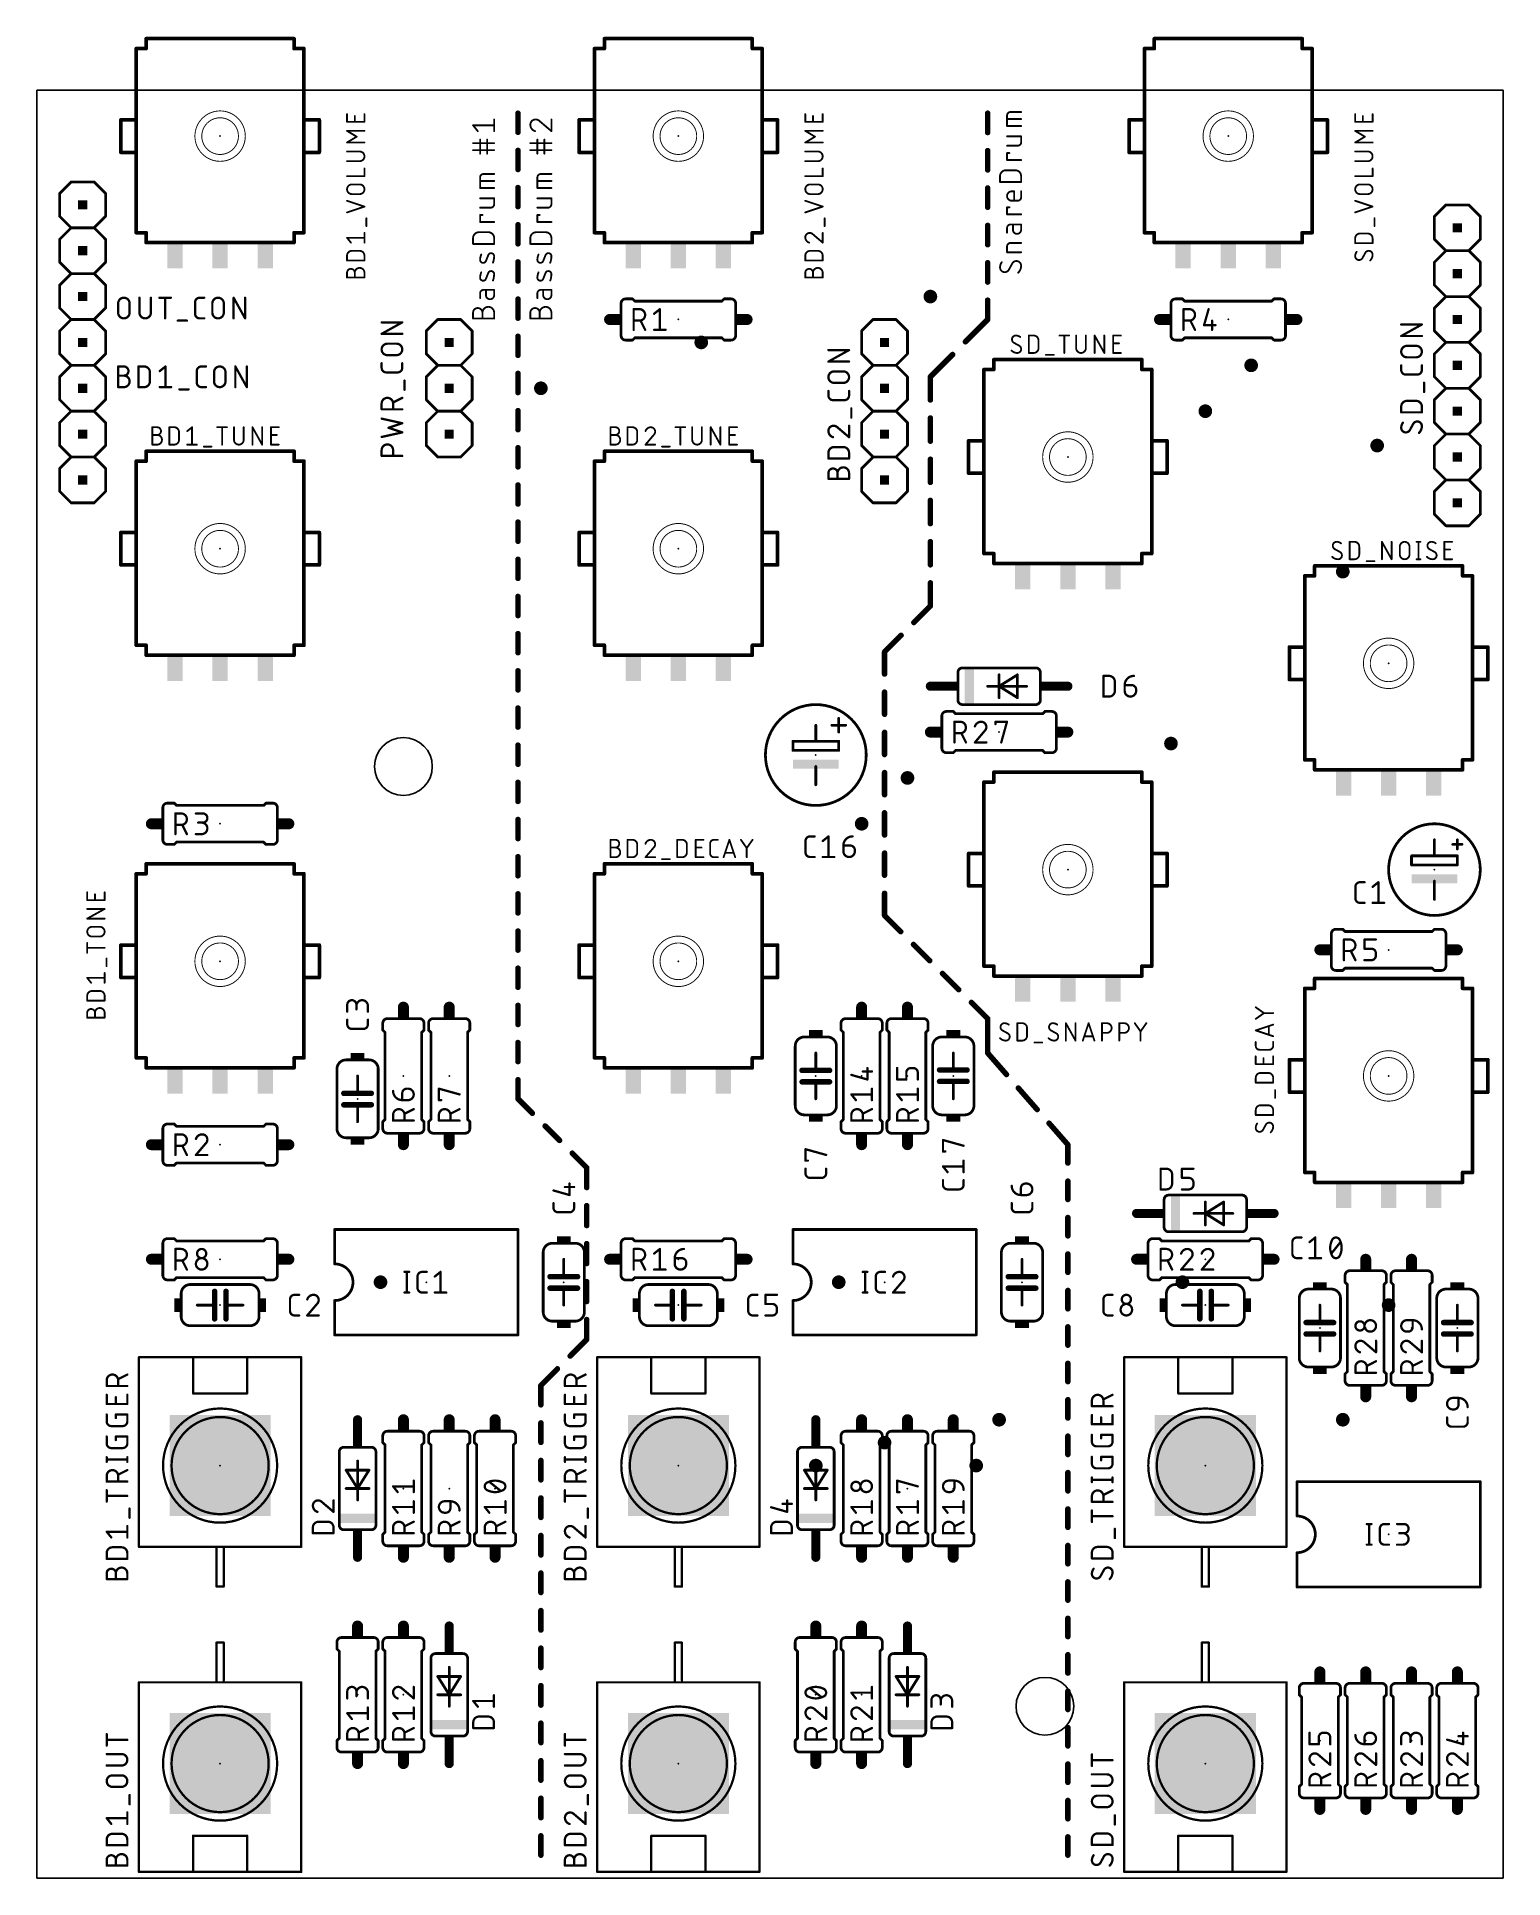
# Model space of a CAD drawing. Extents: x 0 to 81, y 0 to 102.
import ezdxf

# ---------------------------------------------------------------- set-up
doc = ezdxf.new("R2010")
doc.units = 0
for name, color, linetype in [('18', 110, 'CONTINUOUS'), ('20', 31, 'CONTINUOUS'), ('21', 253, 'CONTINUOUS'), ('23', 53, 'CONTINUOUS'), ('25', 253, 'CONTINUOUS'), ('41', 12, 'CONTINUOUS'), ('51', 253, 'CONTINUOUS')]:
    doc.layers.add(name, color=color, linetype=linetype)

# ---------------------------------------------------------------- blocks, each defined once
blk = doc.blocks.new('RECT')
blk.add_solid([(-0.5, -0.5), (0.5, -0.5), (-0.5, 0.5), (0.5, 0.5)])
blk = doc.blocks.new('ROUNDV')
at = {"const_width": 0.5}
blk.add_lwpolyline([(0, -0.25, 1), (0, 0.25, 1), (0, -0.25)], format="xyb", dxfattribs=at)

msp = doc.modelspace()

# ---------------------------------------------------------------- linework, layer by layer
at = {"layer": '20'}
for p, q in [((81.28, 99.06), (0, 99.06)), ((0, 99.06), (0, 0)), ((81.28, 0), (81.28, 99.06)), ((0, 0), (81.28, 0))]:
    msp.add_line(p, q, dxfattribs=at)
for centre in [(20.32, 61.595), (55.88, 9.525)]:
    msp.add_circle(centre, 1.6002, dxfattribs=at)
at = {"layer": '21'}
for points, const_width in [([(6.06, 101.92), (14.26, 101.92)], 0.2032), ([(6.06, 101.92), (6.06, 101.37)], 0.2032), ([(14.26, 101.37), (14.26, 101.92)], 0.2032), ([(31.46, 101.92), (39.66, 101.92)], 0.2032), ([(31.46, 101.92), (31.46, 101.37)], 0.2032), ([(39.66, 101.37), (39.66, 101.92)], 0.2032), ([(61.94, 101.92), (70.14, 101.92)], 0.2032), ([(61.94, 101.92), (61.94, 101.37)], 0.2032), ([(70.14, 101.37), (70.14, 101.92)], 0.2032), ([(6.06, 101.37), (5.51, 101.37)], 0.2032), ([(5.51, 99.17), (5.51, 101.37)], 0.2032), ([(14.81, 101.37), (14.26, 101.37)], 0.2032), ([(14.81, 101.37), (14.81, 99.17)], 0.2032), ([(31.46, 101.37), (30.91, 101.37)], 0.2032), ([(30.91, 99.17), (30.91, 101.37)], 0.2032), ([(40.21, 101.37), (39.66, 101.37)], 0.2032), ([(40.21, 101.37), (40.21, 99.17)], 0.2032), ([(61.94, 101.37), (61.39, 101.37)], 0.2032), ([(61.39, 99.17), (61.39, 101.37)], 0.2032), ([(70.69, 101.37), (70.14, 101.37)], 0.2032), ([(70.69, 101.37), (70.69, 99.17)], 0.2032), ([(1.27, 93.345), (1.905, 93.98)], 0.1524), ([(1.905, 93.98), (3.175, 93.98)], 0.1524), ([(3.175, 93.98), (3.81, 93.345)], 0.1524), ([(5.51, 91.17), (5.51, 94.37)], 0.2032), ([(14.81, 94.37), (14.81, 91.17)], 0.2032), ([(30.91, 91.17), (30.91, 94.37)], 0.2032), ([(40.21, 94.37), (40.21, 91.17)], 0.2032), ([(61.39, 91.17), (61.39, 94.37)], 0.2032), ([(70.69, 94.37), (70.69, 91.17)], 0.2032), ([(1.27, 92.075), (1.27, 93.345)], 0.1524), ([(3.81, 93.345), (3.81, 92.075)], 0.1524), ([(1.905, 91.44), (1.27, 92.075)], 0.1524), ([(3.81, 92.075), (3.175, 91.44)], 0.1524), ([(78.105, 92.71), (77.47, 92.075)], 0.1524), ([(77.47, 90.805), (77.47, 92.075)], 0.1524), ([(79.375, 92.71), (78.105, 92.71)], 0.1524), ([(80.01, 92.075), (79.375, 92.71)], 0.1524), ([(80.01, 92.075), (80.01, 90.805)], 0.1524), ([(1.27, 90.805), (1.905, 91.44)], 0.1524), ([(1.27, 89.535), (1.27, 90.805)], 0.1524), ([(1.905, 91.44), (3.175, 91.44)], 0.1524), ([(3.175, 91.44), (3.81, 90.805)], 0.1524), ([(3.81, 90.805), (3.81, 89.535)], 0.1524), ([(5.51, 91.17), (6.06, 91.17)], 0.2032), ([(6.06, 91.17), (6.06, 90.62)], 0.2032), ([(14.26, 91.17), (14.81, 91.17)], 0.2032), ([(14.26, 90.62), (14.26, 91.17)], 0.2032), ([(30.91, 91.17), (31.46, 91.17)], 0.2032), ([(31.46, 91.17), (31.46, 90.62)], 0.2032), ([(39.66, 91.17), (40.21, 91.17)], 0.2032), ([(39.66, 90.62), (39.66, 91.17)], 0.2032), ([(61.39, 91.17), (61.94, 91.17)], 0.2032), ([(61.94, 91.17), (61.94, 90.62)], 0.2032), ([(70.14, 91.17), (70.69, 91.17)], 0.2032), ([(70.14, 90.62), (70.14, 91.17)], 0.2032), ([(78.105, 90.17), (77.47, 90.805)], 0.1524), ([(80.01, 90.805), (79.375, 90.17)], 0.1524), ([(14.26, 90.62), (6.06, 90.62)], 0.2032), ([(39.66, 90.62), (31.46, 90.62)], 0.2032), ([(70.14, 90.62), (61.94, 90.62)], 0.2032), ([(77.47, 89.535), (78.105, 90.17)], 0.1524), ([(79.375, 90.17), (78.105, 90.17)], 0.1524), ([(79.375, 90.17), (80.01, 89.535)], 0.1524), ([(1.905, 88.9), (1.27, 89.535)], 0.1524), ([(1.27, 88.265), (1.905, 88.9)], 0.1524), ([(1.905, 88.9), (3.175, 88.9)], 0.1524), ([(3.81, 89.535), (3.175, 88.9)], 0.1524), ([(3.175, 88.9), (3.81, 88.265)], 0.1524), ([(77.47, 88.265), (77.47, 89.535)], 0.1524), ([(80.01, 89.535), (80.01, 88.265)], 0.1524), ([(1.27, 86.995), (1.27, 88.265)], 0.1524), ([(3.81, 88.265), (3.81, 86.995)], 0.1524), ([(78.105, 87.63), (77.47, 88.265)], 0.1524), ([(80.01, 88.265), (79.375, 87.63)], 0.1524), ([(1.27, 86.995), (1.905, 86.36)], 0.1524), ([(3.175, 86.36), (3.81, 86.995)], 0.1524), ([(32.639, 87.503), (33.02, 87.503)], 0.1524), ([(33.147, 87.376), (33.02, 87.503)], 0.1524), ([(33.147, 87.376), (37.973, 87.376)], 0.1524), ([(37.973, 87.376), (38.1, 87.503)], 0.1524), ([(38.481, 87.503), (38.1, 87.503)], 0.1524), ([(63.119, 87.503), (63.5, 87.503)], 0.1524), ([(63.627, 87.376), (63.5, 87.503)], 0.1524), ([(63.627, 87.376), (68.453, 87.376)], 0.1524), ([(68.453, 87.376), (68.58, 87.503)], 0.1524), ([(68.961, 87.503), (68.58, 87.503)], 0.1524), ([(77.47, 86.995), (78.105, 87.63)], 0.1524), ([(77.47, 85.725), (77.47, 86.995)], 0.1524), ([(79.375, 87.63), (78.105, 87.63)], 0.1524), ([(79.375, 87.63), (80.01, 86.995)], 0.1524), ([(80.01, 86.995), (80.01, 85.725)], 0.1524), ([(1.27, 85.725), (1.905, 86.36)], 0.1524), ([(1.27, 84.455), (1.27, 85.725)], 0.1524), ([(1.905, 86.36), (3.175, 86.36)], 0.1524), ([(1.905, 86.36), (3.175, 86.36)], 0.1524), ([(3.175, 86.36), (3.81, 85.725)], 0.1524), ([(3.81, 85.725), (3.81, 84.455)], 0.1524), ([(21.59, 85.725), (22.225, 86.36)], 0.1524), ([(21.59, 84.455), (21.59, 85.725)], 0.1524), ([(22.225, 86.36), (23.495, 86.36)], 0.1524), ([(23.495, 86.36), (24.13, 85.725)], 0.1524), ([(24.13, 85.725), (24.13, 84.455)], 0.1524), ([(45.72, 85.725), (46.355, 86.36)], 0.1524), ([(45.72, 84.455), (45.72, 85.725)], 0.1524), ([(46.355, 86.36), (47.625, 86.36)], 0.1524), ([(47.625, 86.36), (48.26, 85.725)], 0.1524), ([(48.26, 85.725), (48.26, 84.455)], 0.1524), ([(78.105, 85.09), (77.47, 85.725)], 0.1524), ([(80.01, 85.725), (79.375, 85.09)], 0.1524), ([(32.639, 85.217), (33.02, 85.217)], 0.1524), ([(33.147, 85.344), (33.02, 85.217)], 0.1524), ([(33.147, 85.344), (37.973, 85.344)], 0.1524), ([(37.973, 85.344), (38.1, 85.217)], 0.1524), ([(38.481, 85.217), (38.1, 85.217)], 0.1524), ([(63.119, 85.217), (63.5, 85.217)], 0.1524), ([(63.627, 85.344), (63.5, 85.217)], 0.1524), ([(63.627, 85.344), (68.453, 85.344)], 0.1524), ([(68.453, 85.344), (68.58, 85.217)], 0.1524), ([(68.961, 85.217), (68.58, 85.217)], 0.1524), ([(78.105, 85.09), (77.47, 84.455)], 0.1524), ([(79.375, 85.09), (78.105, 85.09)], 0.1524), ([(80.01, 84.455), (79.375, 85.09)], 0.1524), ([(1.27, 84.455), (1.905, 83.82)], 0.1524), ([(1.27, 83.185), (1.905, 83.82)], 0.1524), ([(1.905, 83.82), (3.175, 83.82)], 0.1524), ([(3.175, 83.82), (3.81, 84.455)], 0.1524), ([(3.175, 83.82), (3.81, 83.185)], 0.1524), ([(22.225, 83.82), (21.59, 84.455)], 0.1524), ([(21.59, 83.185), (22.225, 83.82)], 0.1524), ([(22.225, 83.82), (23.495, 83.82)], 0.1524), ([(24.13, 84.455), (23.495, 83.82)], 0.1524), ([(23.495, 83.82), (24.13, 83.185)], 0.1524), ([(45.72, 84.455), (46.355, 83.82)], 0.1524), ([(45.72, 83.185), (46.355, 83.82)], 0.1524), ([(46.355, 83.82), (47.625, 83.82)], 0.1524), ([(47.625, 83.82), (48.26, 84.455)], 0.1524), ([(47.625, 83.82), (48.26, 83.185)], 0.1524), ([(53.05, 83.59), (52.5, 83.59)], 0.2032), ([(52.5, 81.39), (52.5, 83.59)], 0.2032), ([(53.05, 84.14), (61.25, 84.14)], 0.2032), ([(53.05, 84.14), (53.05, 83.59)], 0.2032), ([(61.25, 83.59), (61.25, 84.14)], 0.2032), ([(61.8, 83.59), (61.25, 83.59)], 0.2032), ([(61.8, 83.59), (61.8, 81.39)], 0.2032), ([(77.47, 83.185), (77.47, 84.455)], 0.1524), ([(80.01, 84.455), (80.01, 83.185)], 0.1524), ([(1.27, 81.915), (1.27, 83.185)], 0.1524), ([(3.81, 83.185), (3.81, 81.915)], 0.1524), ([(21.59, 81.915), (21.59, 83.185)], 0.1524), ([(24.13, 83.185), (24.13, 81.915)], 0.1524), ([(45.72, 81.915), (45.72, 83.185)], 0.1524), ([(48.26, 83.185), (48.26, 81.915)], 0.1524), ([(78.105, 82.55), (77.47, 83.185)], 0.1524), ([(80.01, 83.185), (79.375, 82.55)], 0.1524), ([(1.905, 81.28), (1.27, 81.915)], 0.1524), ([(3.81, 81.915), (3.175, 81.28)], 0.1524), ([(22.225, 81.28), (21.59, 81.915)], 0.1524), ([(24.13, 81.915), (23.495, 81.28)], 0.1524), ([(46.355, 81.28), (45.72, 81.915)], 0.1524), ([(48.26, 81.915), (47.625, 81.28)], 0.1524), ([(77.47, 81.915), (78.105, 82.55)], 0.1524), ([(77.47, 80.645), (77.47, 81.915)], 0.1524), ([(79.375, 82.55), (78.105, 82.55)], 0.1524), ([(79.375, 82.55), (80.01, 81.915)], 0.1524), ([(80.01, 81.915), (80.01, 80.645)], 0.1524), ([(1.27, 80.645), (1.905, 81.28)], 0.1524), ([(1.27, 79.375), (1.27, 80.645)], 0.1524), ([(1.905, 81.28), (3.175, 81.28)], 0.1524), ([(3.175, 81.28), (3.81, 80.645)], 0.1524), ([(3.81, 80.645), (3.81, 79.375)], 0.1524), ([(21.59, 80.645), (22.225, 81.28)], 0.1524), ([(21.59, 79.375), (21.59, 80.645)], 0.1524), ([(22.225, 81.28), (23.495, 81.28)], 0.1524), ([(23.495, 81.28), (24.13, 80.645)], 0.1524), ([(24.13, 80.645), (24.13, 79.375)], 0.1524), ([(45.72, 80.645), (46.355, 81.28)], 0.1524), ([(45.72, 79.375), (45.72, 80.645)], 0.1524), ([(46.355, 81.28), (47.625, 81.28)], 0.1524), ([(47.625, 81.28), (48.26, 80.645)], 0.1524), ([(48.26, 80.645), (48.26, 79.375)], 0.1524), ([(78.105, 80.01), (77.47, 80.645)], 0.1524), ([(80.01, 80.645), (79.375, 80.01)], 0.1524), ([(77.47, 79.375), (78.105, 80.01)], 0.1524), ([(79.375, 80.01), (78.105, 80.01)], 0.1524), ([(79.375, 80.01), (80.01, 79.375)], 0.1524), ([(1.905, 78.74), (1.27, 79.375)], 0.1524), ([(1.27, 78.105), (1.905, 78.74)], 0.1524), ([(1.905, 78.74), (3.175, 78.74)], 0.1524), ([(3.81, 79.375), (3.175, 78.74)], 0.1524), ([(3.175, 78.74), (3.81, 78.105)], 0.1524), ([(6.06, 78.51), (5.51, 78.51)], 0.2032), ([(5.51, 76.31), (5.51, 78.51)], 0.2032), ([(6.06, 79.06), (14.26, 79.06)], 0.2032), ([(6.06, 79.06), (6.06, 78.51)], 0.2032), ([(14.26, 78.51), (14.26, 79.06)], 0.2032), ([(14.81, 78.51), (14.26, 78.51)], 0.2032), ([(14.81, 78.51), (14.81, 76.31)], 0.2032), ([(21.59, 79.375), (22.225, 78.74)], 0.1524), ([(22.225, 78.74), (23.495, 78.74)], 0.1524), ([(23.495, 78.74), (24.13, 79.375)], 0.1524), ([(31.46, 78.51), (30.91, 78.51)], 0.2032), ([(30.91, 76.31), (30.91, 78.51)], 0.2032), ([(31.46, 79.06), (39.66, 79.06)], 0.2032), ([(31.46, 79.06), (31.46, 78.51)], 0.2032), ([(39.66, 78.51), (39.66, 79.06)], 0.2032), ([(40.21, 78.51), (39.66, 78.51)], 0.2032), ([(40.21, 78.51), (40.21, 76.31)], 0.2032), ([(46.355, 78.74), (45.72, 79.375)], 0.1524), ([(45.72, 78.105), (46.355, 78.74)], 0.1524), ([(46.355, 78.74), (47.625, 78.74)], 0.1524), ([(48.26, 79.375), (47.625, 78.74)], 0.1524), ([(47.625, 78.74), (48.26, 78.105)], 0.1524), ([(77.47, 78.105), (77.47, 79.375)], 0.1524), ([(80.01, 79.375), (80.01, 78.105)], 0.1524), ([(1.27, 76.835), (1.27, 78.105)], 0.1524), ([(3.81, 78.105), (3.81, 76.835)], 0.1524), ([(45.72, 76.835), (45.72, 78.105)], 0.1524), ([(48.26, 78.105), (48.26, 76.835)], 0.1524), ([(78.105, 77.47), (77.47, 78.105)], 0.1524), ([(78.105, 77.47), (77.47, 76.835)], 0.1524), ([(79.375, 77.47), (78.105, 77.47)], 0.1524), ([(80.01, 78.105), (79.375, 77.47)], 0.1524), ([(80.01, 76.835), (79.375, 77.47)], 0.1524), ([(1.27, 76.835), (1.905, 76.2)], 0.1524), ([(3.175, 76.2), (3.81, 76.835)], 0.1524), ([(45.72, 76.835), (46.355, 76.2)], 0.1524), ([(47.625, 76.2), (48.26, 76.835)], 0.1524), ([(52.5, 73.39), (52.5, 76.59)], 0.2032), ([(61.8, 76.59), (61.8, 73.39)], 0.2032), ([(77.47, 75.565), (77.47, 76.835)], 0.1524), ([(80.01, 76.835), (80.01, 75.565)], 0.1524), ([(1.905, 76.2), (3.175, 76.2)], 0.1524), ([(46.355, 76.2), (47.625, 76.2)], 0.1524), ([(78.105, 74.93), (77.47, 75.565)], 0.1524), ([(80.01, 75.565), (79.375, 74.93)], 0.1524), ([(79.375, 74.93), (78.105, 74.93)], 0.1524), ([(52.5, 73.39), (53.05, 73.39)], 0.2032), ([(53.05, 73.39), (53.05, 72.84)], 0.2032), ([(61.25, 73.39), (61.8, 73.39)], 0.2032), ([(61.25, 72.84), (61.25, 73.39)], 0.2032), ([(61.25, 72.84), (53.05, 72.84)], 0.2032), ([(70.83, 72.71), (79.03, 72.71)], 0.2032), ([(70.83, 72.71), (70.83, 72.16)], 0.2032), ([(79.03, 72.16), (79.03, 72.71)], 0.2032), ([(5.51, 68.31), (5.51, 71.51)], 0.2032), ([(14.81, 71.51), (14.81, 68.31)], 0.2032), ([(30.91, 68.31), (30.91, 71.51)], 0.2032), ([(40.21, 71.51), (40.21, 68.31)], 0.2032), ([(70.83, 72.16), (70.28, 72.16)], 0.2032), ([(70.28, 69.96), (70.28, 72.16)], 0.2032), ([(79.58, 72.16), (79.03, 72.16)], 0.2032), ([(79.58, 72.16), (79.58, 69.96)], 0.2032), ([(5.51, 68.31), (6.06, 68.31)], 0.2032), ([(6.06, 68.31), (6.06, 67.76)], 0.2032), ([(14.26, 68.31), (14.81, 68.31)], 0.2032), ([(14.26, 67.76), (14.26, 68.31)], 0.2032), ([(30.91, 68.31), (31.46, 68.31)], 0.2032), ([(31.46, 68.31), (31.46, 67.76)], 0.2032), ([(39.66, 68.31), (40.21, 68.31)], 0.2032), ([(39.66, 67.76), (39.66, 68.31)], 0.2032), ([(14.26, 67.76), (6.06, 67.76)], 0.2032), ([(39.66, 67.76), (31.46, 67.76)], 0.2032), ([(51.054, 66.802), (51.054, 65.278)], 0.1524), ([(51.308, 67.056), (55.372, 67.056)], 0.1524), ([(53.34, 66.04), (54.356, 66.675)], 0.1524), ([(53.34, 66.675), (53.34, 66.04)], 0.1524), ([(54.356, 66.675), (54.356, 65.405)], 0.1524), ([(55.626, 66.802), (55.626, 65.278)], 0.1524), ([(52.705, 66.04), (53.34, 66.04)], 0.1524), ([(54.356, 65.405), (53.34, 66.04)], 0.1524), ([(53.34, 66.04), (54.864, 66.04)], 0.1524), ([(53.34, 66.04), (53.34, 65.405)], 0.1524), ([(44.45, 64.262), (44.45, 63.881)], 0.1524), ([(50.419, 64.643), (50.8, 64.643)], 0.1524), ([(50.927, 64.516), (50.8, 64.643)], 0.1524), ([(55.753, 64.516), (50.927, 64.516)], 0.1524), ([(51.308, 65.024), (55.372, 65.024)], 0.1524), ([(55.753, 64.516), (55.88, 64.643)], 0.1524), ([(56.261, 64.643), (55.88, 64.643)], 0.1524), ([(70.28, 61.96), (70.28, 65.16)], 0.2032), ([(79.58, 65.16), (79.58, 61.96)], 0.2032), ([(44.069, 63.881), (44.45, 63.881)], 0.1524), ([(44.45, 63.881), (44.45, 63.5)], 0.1524), ([(44.45, 63.881), (44.831, 63.881)], 0.1524), ([(50.419, 62.357), (50.8, 62.357)], 0.1524), ([(50.927, 62.484), (50.8, 62.357)], 0.1524), ([(55.753, 62.484), (50.927, 62.484)], 0.1524), ([(55.753, 62.484), (55.88, 62.357)], 0.1524), ([(56.261, 62.357), (55.88, 62.357)], 0.1524), ([(53.05, 61.28), (61.25, 61.28)], 0.2032), ([(53.05, 61.28), (53.05, 60.73)], 0.2032), ([(61.25, 60.73), (61.25, 61.28)], 0.2032), ([(70.28, 61.96), (70.83, 61.96)], 0.2032), ([(70.83, 61.96), (70.83, 61.41)], 0.2032), ([(79.03, 61.41), (70.83, 61.41)], 0.2032), ([(79.03, 61.96), (79.58, 61.96)], 0.2032), ([(79.03, 61.41), (79.03, 61.96)], 0.2032), ([(53.05, 60.73), (52.5, 60.73)], 0.2032), ([(52.5, 58.53), (52.5, 60.73)], 0.2032), ([(61.8, 60.73), (61.25, 60.73)], 0.2032), ([(61.8, 60.73), (61.8, 58.53)], 0.2032), ([(7.239, 59.563), (7.62, 59.563)], 0.1524), ([(7.747, 59.436), (7.62, 59.563)], 0.1524), ([(7.747, 59.436), (12.573, 59.436)], 0.1524), ([(12.573, 59.436), (12.7, 59.563)], 0.1524), ([(13.081, 59.563), (12.7, 59.563)], 0.1524), ([(7.239, 57.277), (7.62, 57.277)], 0.1524), ([(7.747, 57.404), (7.62, 57.277)], 0.1524), ([(7.747, 57.404), (12.573, 57.404)], 0.1524), ([(12.573, 57.404), (12.7, 57.277)], 0.1524), ([(13.081, 57.277), (12.7, 57.277)], 0.1524), ([(78.486, 57.277), (78.74, 57.277)], 0.1524), ([(78.74, 57.531), (78.74, 57.277)], 0.1524), ([(78.74, 57.277), (78.74, 57.023)], 0.1524), ([(78.74, 57.277), (78.994, 57.277)], 0.1524), ([(6.06, 56.2), (14.26, 56.2)], 0.2032), ([(6.06, 56.2), (6.06, 55.65)], 0.2032), ([(14.26, 55.65), (14.26, 56.2)], 0.2032), ([(31.46, 56.2), (39.66, 56.2)], 0.2032), ([(31.46, 56.2), (31.46, 55.65)], 0.2032), ([(39.66, 55.65), (39.66, 56.2)], 0.2032), ([(6.06, 55.65), (5.51, 55.65)], 0.2032), ([(5.51, 53.45), (5.51, 55.65)], 0.2032), ([(14.81, 55.65), (14.26, 55.65)], 0.2032), ([(14.81, 55.65), (14.81, 53.45)], 0.2032), ([(31.46, 55.65), (30.91, 55.65)], 0.2032), ([(30.91, 53.45), (30.91, 55.65)], 0.2032), ([(40.21, 55.65), (39.66, 55.65)], 0.2032), ([(40.21, 55.65), (40.21, 53.45)], 0.2032), ([(52.5, 50.53), (52.5, 53.73)], 0.2032), ([(61.8, 53.73), (61.8, 50.53)], 0.2032), ([(72.009, 52.578), (72.39, 52.578)], 0.1524), ([(72.517, 52.451), (72.39, 52.578)], 0.1524), ([(72.517, 52.451), (77.343, 52.451)], 0.1524), ([(77.343, 52.451), (77.47, 52.578)], 0.1524), ([(77.851, 52.578), (77.47, 52.578)], 0.1524), ([(52.5, 50.53), (53.05, 50.53)], 0.2032), ([(53.05, 50.53), (53.05, 49.98)], 0.2032), ([(61.25, 49.98), (53.05, 49.98)], 0.2032), ([(61.25, 50.53), (61.8, 50.53)], 0.2032), ([(61.25, 49.98), (61.25, 50.53)], 0.2032), ([(72.009, 50.292), (72.39, 50.292)], 0.1524), ([(72.517, 50.419), (72.39, 50.292)], 0.1524), ([(72.517, 50.419), (77.343, 50.419)], 0.1524), ([(77.343, 50.419), (77.47, 50.292)], 0.1524), ([(77.851, 50.292), (77.47, 50.292)], 0.1524), ([(70.83, 49.3), (70.28, 49.3)], 0.2032), ([(70.28, 47.1), (70.28, 49.3)], 0.2032), ([(70.83, 49.85), (79.03, 49.85)], 0.2032), ([(70.83, 49.85), (70.83, 49.3)], 0.2032), ([(79.03, 49.3), (79.03, 49.85)], 0.2032), ([(79.58, 49.3), (79.03, 49.3)], 0.2032), ([(79.58, 49.3), (79.58, 47.1)], 0.2032), ([(5.51, 45.45), (5.51, 48.65)], 0.2032), ([(14.81, 48.65), (14.81, 45.45)], 0.2032), ([(30.91, 45.45), (30.91, 48.65)], 0.2032), ([(40.21, 48.65), (40.21, 45.45)], 0.2032), ([(19.177, 47.371), (19.177, 46.99)], 0.1524), ([(19.304, 46.863), (19.177, 46.99)], 0.1524), ([(19.304, 42.037), (19.304, 46.863)], 0.1524), ([(21.336, 46.863), (21.463, 46.99)], 0.1524), ([(21.336, 42.037), (21.336, 46.863)], 0.1524), ([(21.463, 47.371), (21.463, 46.99)], 0.1524), ([(21.717, 47.371), (21.717, 46.99)], 0.1524), ([(21.844, 46.863), (21.717, 46.99)], 0.1524), ([(21.844, 46.863), (21.844, 42.037)], 0.1524), ([(23.876, 46.863), (24.003, 46.99)], 0.1524), ([(23.876, 46.863), (23.876, 42.037)], 0.1524), ([(24.003, 47.371), (24.003, 46.99)], 0.1524), ([(44.577, 47.371), (44.577, 46.99)], 0.1524), ([(44.704, 46.863), (44.577, 46.99)], 0.1524), ([(44.704, 42.037), (44.704, 46.863)], 0.1524), ([(46.736, 46.863), (46.863, 46.99)], 0.1524), ([(46.736, 42.037), (46.736, 46.863)], 0.1524), ([(46.863, 47.371), (46.863, 46.99)], 0.1524), ([(47.117, 47.371), (47.117, 46.99)], 0.1524), ([(47.244, 46.863), (47.117, 46.99)], 0.1524), ([(47.244, 42.037), (47.244, 46.863)], 0.1524), ([(49.276, 46.863), (49.403, 46.99)], 0.1524), ([(49.276, 42.037), (49.276, 46.863)], 0.1524), ([(49.403, 47.371), (49.403, 46.99)], 0.1524), ([(42.037, 42.799), (42.037, 46.101)], 0.1524), ([(44.323, 42.799), (44.323, 46.101)], 0.1524), ([(49.657, 46.101), (49.657, 42.799)], 0.1524), ([(51.943, 46.101), (51.943, 42.799)], 0.1524), ([(5.51, 45.45), (6.06, 45.45)], 0.2032), ([(6.06, 45.45), (6.06, 44.9)], 0.2032), ([(14.26, 44.9), (6.06, 44.9)], 0.2032), ([(14.26, 45.45), (14.81, 45.45)], 0.2032), ([(14.26, 44.9), (14.26, 45.45)], 0.2032), ([(16.637, 41.529), (16.637, 44.831)], 0.1524), ([(18.923, 41.529), (18.923, 44.831)], 0.1524), ([(30.91, 45.45), (31.46, 45.45)], 0.2032), ([(31.46, 45.45), (31.46, 44.9)], 0.2032), ([(39.66, 44.9), (31.46, 44.9)], 0.2032), ([(39.66, 45.45), (40.21, 45.45)], 0.2032), ([(39.66, 44.9), (39.66, 45.45)], 0.2032), ([(43.18, 44.7548), (42.418, 44.7548)], 0.3048), ([(43.942, 44.7548), (43.18, 44.7548)], 0.3048), ([(43.18, 45.72), (43.18, 44.7548)], 0.1524), ([(50.038, 44.7802), (50.8, 44.7802)], 0.3048), ([(50.8, 44.7802), (51.562, 44.7802)], 0.3048), ([(50.8, 45.72), (50.8, 44.7802)], 0.1524), ([(17.78, 44.45), (17.78, 43.4848)], 0.1524), ([(43.18, 44.1198), (42.418, 44.1198)], 0.3048), ([(43.942, 44.1198), (43.18, 44.1198)], 0.3048), ([(43.18, 43.18), (43.18, 44.1198)], 0.1524), ([(50.038, 44.1452), (50.8, 44.1452)], 0.3048), ([(50.8, 44.1452), (51.562, 44.1452)], 0.3048), ([(50.8, 43.18), (50.8, 44.1452)], 0.1524), ([(17.78, 43.4848), (17.018, 43.4848)], 0.3048), ([(17.78, 42.8498), (17.018, 42.8498)], 0.3048), ([(18.542, 43.4848), (17.78, 43.4848)], 0.3048), ([(18.542, 42.8498), (17.78, 42.8498)], 0.3048), ([(17.78, 41.91), (17.78, 42.8498)], 0.1524), ([(7.239, 41.783), (7.62, 41.783)], 0.1524), ([(7.747, 41.656), (7.62, 41.783)], 0.1524), ([(12.573, 41.656), (12.7, 41.783)], 0.1524), ([(13.081, 41.783), (12.7, 41.783)], 0.1524), ([(19.304, 42.037), (19.177, 41.91)], 0.1524), ([(19.177, 41.529), (19.177, 41.91)], 0.1524), ([(21.336, 42.037), (21.463, 41.91)], 0.1524), ([(21.463, 41.529), (21.463, 41.91)], 0.1524), ([(21.844, 42.037), (21.717, 41.91)], 0.1524), ([(21.717, 41.529), (21.717, 41.91)], 0.1524), ([(23.876, 42.037), (24.003, 41.91)], 0.1524), ([(24.003, 41.529), (24.003, 41.91)], 0.1524), ([(44.704, 42.037), (44.577, 41.91)], 0.1524), ([(44.577, 41.529), (44.577, 41.91)], 0.1524), ([(46.736, 42.037), (46.863, 41.91)], 0.1524), ([(46.863, 41.529), (46.863, 41.91)], 0.1524), ([(47.244, 42.037), (47.117, 41.91)], 0.1524), ([(47.117, 41.529), (47.117, 41.91)], 0.1524), ([(49.276, 42.037), (49.403, 41.91)], 0.1524), ([(49.403, 41.529), (49.403, 41.91)], 0.1524), ([(70.28, 39.1), (70.28, 42.3)], 0.2032), ([(79.58, 42.3), (79.58, 39.1)], 0.2032), ([(7.747, 41.656), (12.573, 41.656)], 0.1524), ([(7.239, 39.497), (7.62, 39.497)], 0.1524), ([(7.747, 39.624), (7.62, 39.497)], 0.1524), ([(7.747, 39.624), (12.573, 39.624)], 0.1524), ([(12.573, 39.624), (12.7, 39.497)], 0.1524), ([(13.081, 39.497), (12.7, 39.497)], 0.1524), ([(70.28, 39.1), (70.83, 39.1)], 0.2032), ([(70.83, 39.1), (70.83, 38.55)], 0.2032), ([(79.03, 39.1), (79.58, 39.1)], 0.2032), ([(79.03, 38.55), (79.03, 39.1)], 0.2032), ([(62.738, 37.846), (66.802, 37.846)], 0.1524), ([(79.03, 38.55), (70.83, 38.55)], 0.2032), ([(62.484, 37.592), (62.484, 36.068)], 0.1524), ([(64.135, 36.83), (64.77, 36.83)], 0.1524), ([(64.77, 36.83), (65.786, 37.465)], 0.1524), ([(64.77, 37.465), (64.77, 36.83)], 0.1524), ([(65.786, 36.195), (64.77, 36.83)], 0.1524), ([(64.77, 36.83), (66.294, 36.83)], 0.1524), ([(64.77, 36.83), (64.77, 36.195)], 0.1524), ([(65.786, 37.465), (65.786, 36.195)], 0.1524), ([(67.056, 37.592), (67.056, 36.068)], 0.1524), ([(26.67, 35.941), (16.51, 35.941)], 0.1524), ([(16.51, 35.941), (16.51, 34.036)], 0.1524), ([(26.67, 35.941), (26.67, 30.099)], 0.1524), ([(52.07, 35.941), (41.91, 35.941)], 0.1524), ([(41.91, 35.941), (41.91, 34.036)], 0.1524), ([(52.07, 35.941), (52.07, 30.099)], 0.1524), ([(62.738, 35.814), (66.802, 35.814)], 0.1524), ([(7.239, 35.433), (7.62, 35.433)], 0.1524), ([(7.747, 35.306), (7.62, 35.433)], 0.1524), ([(7.747, 35.306), (12.573, 35.306)], 0.1524), ([(12.573, 35.306), (12.7, 35.433)], 0.1524), ([(13.081, 35.433), (12.7, 35.433)], 0.1524), ([(28.067, 31.369), (28.067, 34.671)], 0.1524), ([(30.353, 31.369), (30.353, 34.671)], 0.1524), ([(32.639, 35.433), (33.02, 35.433)], 0.1524), ([(33.147, 35.306), (33.02, 35.433)], 0.1524), ([(37.973, 35.306), (33.147, 35.306)], 0.1524), ([(37.973, 35.306), (38.1, 35.433)], 0.1524), ([(38.481, 35.433), (38.1, 35.433)], 0.1524), ([(53.467, 31.369), (53.467, 34.671)], 0.1524), ([(55.753, 31.369), (55.753, 34.671)], 0.1524), ([(61.849, 35.433), (62.23, 35.433)], 0.1524), ([(62.357, 35.306), (62.23, 35.433)], 0.1524), ([(62.357, 35.306), (67.183, 35.306)], 0.1524), ([(67.183, 35.306), (67.31, 35.433)], 0.1524), ([(67.691, 35.433), (67.31, 35.433)], 0.1524), ([(29.21, 34.29), (29.21, 33.3248)], 0.1524), ([(54.61, 34.29), (54.61, 33.3248)], 0.1524), ([(7.239, 33.147), (7.62, 33.147)], 0.1524), ([(7.747, 33.274), (7.62, 33.147)], 0.1524), ([(7.747, 33.274), (12.573, 33.274)], 0.1524), ([(11.811, 32.893), (8.509, 32.893)], 0.1524), ([(9.8552, 32.512), (9.8552, 31.75)], 0.3048), ([(10.4902, 32.512), (10.4902, 31.75)], 0.3048), ([(12.573, 33.274), (12.7, 33.147)], 0.1524), ([(13.081, 33.147), (12.7, 33.147)], 0.1524), ([(29.21, 33.3248), (28.448, 33.3248)], 0.3048), ([(29.21, 32.6898), (28.448, 32.6898)], 0.3048), ([(29.972, 33.3248), (29.21, 33.3248)], 0.3048), ([(29.972, 32.6898), (29.21, 32.6898)], 0.3048), ([(29.21, 31.75), (29.21, 32.6898)], 0.1524), ([(32.639, 33.147), (33.02, 33.147)], 0.1524), ([(33.147, 33.274), (33.02, 33.147)], 0.1524), ([(37.973, 33.274), (33.147, 33.274)], 0.1524), ([(33.909, 32.893), (37.211, 32.893)], 0.1524), ([(35.2298, 31.75), (35.2298, 32.512)], 0.3048), ([(35.8648, 31.75), (35.8648, 32.512)], 0.3048), ([(37.973, 33.274), (38.1, 33.147)], 0.1524), ([(38.481, 33.147), (38.1, 33.147)], 0.1524), ([(54.61, 33.3248), (53.848, 33.3248)], 0.3048), ([(54.61, 32.6898), (53.848, 32.6898)], 0.3048), ([(55.372, 33.3248), (54.61, 33.3248)], 0.3048), ([(55.372, 32.6898), (54.61, 32.6898)], 0.3048), ([(54.61, 31.75), (54.61, 32.6898)], 0.1524), ([(61.849, 33.147), (62.23, 33.147)], 0.1524), ([(62.357, 33.274), (62.23, 33.147)], 0.1524), ([(62.357, 33.274), (67.183, 33.274)], 0.1524), ([(66.421, 32.893), (63.119, 32.893)], 0.1524), ([(64.4652, 32.512), (64.4652, 31.75)], 0.3048), ([(65.1002, 32.512), (65.1002, 31.75)], 0.3048), ([(67.183, 33.274), (67.31, 33.147)], 0.1524), ([(67.691, 33.147), (67.31, 33.147)], 0.1524), ([(72.517, 33.401), (72.517, 33.02)], 0.1524), ([(72.644, 32.893), (72.517, 33.02)], 0.1524), ([(72.644, 32.893), (72.644, 28.067)], 0.1524), ([(74.676, 32.893), (74.803, 33.02)], 0.1524), ([(74.676, 32.893), (74.676, 28.067)], 0.1524), ([(74.803, 33.401), (74.803, 33.02)], 0.1524), ([(75.057, 33.401), (75.057, 33.02)], 0.1524), ([(75.184, 32.893), (75.057, 33.02)], 0.1524), ([(75.184, 28.067), (75.184, 32.893)], 0.1524), ([(77.216, 32.893), (77.343, 33.02)], 0.1524), ([(77.216, 28.067), (77.216, 32.893)], 0.1524), ([(77.343, 33.401), (77.343, 33.02)], 0.1524), ([(8.89, 31.75), (9.8552, 31.75)], 0.1524), ([(9.8552, 31.75), (9.8552, 30.988)], 0.3048), ([(10.4902, 31.75), (10.4902, 30.988)], 0.3048), ([(11.43, 31.75), (10.4902, 31.75)], 0.1524), ([(16.51, 30.099), (16.51, 32.004)], 0.1524), ([(34.29, 31.75), (35.2298, 31.75)], 0.1524), ([(35.2298, 30.988), (35.2298, 31.75)], 0.3048), ([(35.8648, 30.988), (35.8648, 31.75)], 0.3048), ([(36.83, 31.75), (35.8648, 31.75)], 0.1524), ([(41.91, 30.099), (41.91, 32.004)], 0.1524), ([(63.5, 31.75), (64.4652, 31.75)], 0.1524), ([(64.4652, 31.75), (64.4652, 30.988)], 0.3048), ([(65.1002, 31.75), (65.1002, 30.988)], 0.3048), ([(66.04, 31.75), (65.1002, 31.75)], 0.1524), ([(69.977, 28.829), (69.977, 32.131)], 0.1524), ([(71.12, 31.75), (71.12, 30.7848)], 0.1524), ([(72.263, 28.829), (72.263, 32.131)], 0.1524), ([(77.597, 28.829), (77.597, 32.131)], 0.1524), ([(78.74, 31.75), (78.74, 30.7848)], 0.1524), ([(79.883, 28.829), (79.883, 32.131)], 0.1524), ([(11.811, 30.607), (8.509, 30.607)], 0.1524), ([(33.909, 30.607), (37.211, 30.607)], 0.1524), ([(66.421, 30.607), (63.119, 30.607)], 0.1524), ([(71.12, 30.7848), (70.358, 30.7848)], 0.3048), ([(71.882, 30.7848), (71.12, 30.7848)], 0.3048), ([(78.74, 30.7848), (77.978, 30.7848)], 0.3048), ([(79.502, 30.7848), (78.74, 30.7848)], 0.3048), ([(16.51, 30.099), (26.67, 30.099)], 0.1524), ([(41.91, 30.099), (52.07, 30.099)], 0.1524), ([(71.12, 30.1498), (70.358, 30.1498)], 0.3048), ([(71.882, 30.1498), (71.12, 30.1498)], 0.3048), ([(71.12, 29.21), (71.12, 30.1498)], 0.1524), ([(78.74, 30.1498), (77.978, 30.1498)], 0.3048), ([(79.502, 30.1498), (78.74, 30.1498)], 0.3048), ([(78.74, 29.21), (78.74, 30.1498)], 0.1524), ([(5.66, 28.86), (8.66, 28.86)], 0.127), ([(5.66, 28.86), (5.66, 18.36)], 0.127), ([(8.66, 28.86), (11.66, 28.86)], 0.127), ([(8.66, 28.86), (8.66, 26.86)], 0.127), ([(11.66, 28.86), (14.66, 28.86)], 0.127), ([(11.66, 26.86), (11.66, 28.86)], 0.127), ([(14.66, 18.36), (14.66, 28.86)], 0.127), ([(31.06, 28.86), (34.06, 28.86)], 0.127), ([(31.06, 28.86), (31.06, 18.36)], 0.127), ([(34.06, 28.86), (37.06, 28.86)], 0.127), ([(34.06, 28.86), (34.06, 26.86)], 0.127), ([(37.06, 28.86), (40.06, 28.86)], 0.127), ([(37.06, 26.86), (37.06, 28.86)], 0.127), ([(40.06, 18.36), (40.06, 28.86)], 0.127), ([(60.27, 28.86), (63.27, 28.86)], 0.127), ([(60.27, 28.86), (60.27, 18.36)], 0.127), ([(63.27, 28.86), (66.27, 28.86)], 0.127), ([(63.27, 28.86), (63.27, 26.86)], 0.127), ([(66.27, 28.86), (69.27, 28.86)], 0.127), ([(66.27, 26.86), (66.27, 28.86)], 0.127), ([(69.27, 18.36), (69.27, 28.86)], 0.127), ([(72.644, 28.067), (72.517, 27.94)], 0.1524), ([(72.517, 27.559), (72.517, 27.94)], 0.1524), ([(74.676, 28.067), (74.803, 27.94)], 0.1524), ([(74.803, 27.559), (74.803, 27.94)], 0.1524), ([(75.184, 28.067), (75.057, 27.94)], 0.1524), ([(75.057, 27.559), (75.057, 27.94)], 0.1524), ([(77.216, 28.067), (77.343, 27.94)], 0.1524), ([(77.343, 27.559), (77.343, 27.94)], 0.1524), ([(8.66, 26.86), (11.66, 26.86)], 0.127), ([(34.06, 26.86), (37.06, 26.86)], 0.127), ([(63.27, 26.86), (66.27, 26.86)], 0.127), ([(19.177, 24.511), (19.177, 24.13)], 0.1524), ([(21.463, 24.511), (21.463, 24.13)], 0.1524), ([(21.717, 24.511), (21.717, 24.13)], 0.1524), ([(24.003, 24.511), (24.003, 24.13)], 0.1524), ([(24.257, 24.511), (24.257, 24.13)], 0.1524), ([(26.543, 24.511), (26.543, 24.13)], 0.1524), ([(44.577, 24.511), (44.577, 24.13)], 0.1524), ([(46.863, 24.511), (46.863, 24.13)], 0.1524), ([(47.117, 24.511), (47.117, 24.13)], 0.1524), ([(49.403, 24.511), (49.403, 24.13)], 0.1524), ([(49.657, 24.511), (49.657, 24.13)], 0.1524), ([(51.943, 24.511), (51.943, 24.13)], 0.1524), ([(16.764, 19.558), (16.764, 23.622)], 0.1524), ([(17.018, 23.876), (18.542, 23.876)], 0.1524), ([(18.796, 19.558), (18.796, 23.622)], 0.1524), ([(19.304, 24.003), (19.177, 24.13)], 0.1524), ([(19.304, 24.003), (19.304, 19.177)], 0.1524), ([(21.336, 24.003), (21.463, 24.13)], 0.1524), ([(21.336, 24.003), (21.336, 19.177)], 0.1524), ([(21.844, 24.003), (21.717, 24.13)], 0.1524), ([(21.844, 19.177), (21.844, 24.003)], 0.1524), ([(23.876, 24.003), (24.003, 24.13)], 0.1524), ([(23.876, 19.177), (23.876, 24.003)], 0.1524), ([(24.384, 24.003), (24.257, 24.13)], 0.1524), ([(24.384, 19.177), (24.384, 24.003)], 0.1524), ([(26.416, 24.003), (26.543, 24.13)], 0.1524), ([(26.416, 19.177), (26.416, 24.003)], 0.1524), ([(42.164, 19.558), (42.164, 23.622)], 0.1524), ([(42.418, 23.876), (43.942, 23.876)], 0.1524), ([(44.196, 19.558), (44.196, 23.622)], 0.1524), ([(44.704, 24.003), (44.577, 24.13)], 0.1524), ([(44.704, 24.003), (44.704, 19.177)], 0.1524), ([(46.736, 24.003), (46.863, 24.13)], 0.1524), ([(46.736, 24.003), (46.736, 19.177)], 0.1524), ([(47.244, 24.003), (47.117, 24.13)], 0.1524), ([(47.244, 19.177), (47.244, 24.003)], 0.1524), ([(49.276, 24.003), (49.403, 24.13)], 0.1524), ([(49.276, 19.177), (49.276, 24.003)], 0.1524), ([(49.784, 24.003), (49.657, 24.13)], 0.1524), ([(49.784, 19.177), (49.784, 24.003)], 0.1524), ([(51.816, 24.003), (51.943, 24.13)], 0.1524), ([(51.816, 19.177), (51.816, 24.003)], 0.1524), ([(17.145, 22.606), (18.415, 22.606)], 0.1524), ([(17.78, 21.59), (17.145, 22.606)], 0.1524), ([(17.78, 21.59), (17.78, 23.114)], 0.1524), ([(18.415, 22.606), (17.78, 21.59)], 0.1524), ([(42.545, 22.606), (43.815, 22.606)], 0.1524), ([(43.18, 21.59), (42.545, 22.606)], 0.1524), ([(43.18, 21.59), (43.18, 23.114)], 0.1524), ([(43.815, 22.606), (43.18, 21.59)], 0.1524), ([(17.145, 21.59), (17.78, 21.59)], 0.1524), ([(17.78, 20.955), (17.78, 21.59)], 0.1524), ([(17.78, 21.59), (18.415, 21.59)], 0.1524), ([(42.545, 21.59), (43.18, 21.59)], 0.1524), ([(43.18, 20.955), (43.18, 21.59)], 0.1524), ([(43.18, 21.59), (43.815, 21.59)], 0.1524), ([(80.01, 21.971), (69.85, 21.971)], 0.1524), ([(69.85, 21.971), (69.85, 20.066)], 0.1524), ([(80.01, 21.971), (80.01, 16.129)], 0.1524), ([(5.66, 18.36), (10.36, 18.36)], 0.127), ([(10.36, 18.36), (14.66, 18.36)], 0.127), ([(10.36, 16.16), (10.36, 18.36)], 0.127), ([(17.018, 19.304), (18.542, 19.304)], 0.1524), ([(19.304, 19.177), (19.177, 19.05)], 0.1524), ([(19.177, 18.669), (19.177, 19.05)], 0.1524), ([(21.336, 19.177), (21.463, 19.05)], 0.1524), ([(21.463, 18.669), (21.463, 19.05)], 0.1524), ([(21.844, 19.177), (21.717, 19.05)], 0.1524), ([(21.717, 18.669), (21.717, 19.05)], 0.1524), ([(23.876, 19.177), (24.003, 19.05)], 0.1524), ([(24.003, 18.669), (24.003, 19.05)], 0.1524), ([(24.384, 19.177), (24.257, 19.05)], 0.1524), ([(24.257, 18.669), (24.257, 19.05)], 0.1524), ([(26.416, 19.177), (26.543, 19.05)], 0.1524), ([(26.543, 18.669), (26.543, 19.05)], 0.1524), ([(31.06, 18.36), (35.76, 18.36)], 0.127), ([(35.76, 18.36), (40.06, 18.36)], 0.127), ([(35.76, 16.16), (35.76, 18.36)], 0.127), ([(42.418, 19.304), (43.942, 19.304)], 0.1524), ([(44.704, 19.177), (44.577, 19.05)], 0.1524), ([(44.577, 18.669), (44.577, 19.05)], 0.1524), ([(46.736, 19.177), (46.863, 19.05)], 0.1524), ([(46.863, 18.669), (46.863, 19.05)], 0.1524), ([(47.244, 19.177), (47.117, 19.05)], 0.1524), ([(47.117, 18.669), (47.117, 19.05)], 0.1524), ([(49.276, 19.177), (49.403, 19.05)], 0.1524), ([(49.403, 18.669), (49.403, 19.05)], 0.1524), ([(49.784, 19.177), (49.657, 19.05)], 0.1524), ([(49.657, 18.669), (49.657, 19.05)], 0.1524), ([(51.816, 19.177), (51.943, 19.05)], 0.1524), ([(51.943, 18.669), (51.943, 19.05)], 0.1524), ([(60.27, 18.36), (64.97, 18.36)], 0.127), ([(64.97, 18.36), (69.27, 18.36)], 0.127), ([(64.97, 16.16), (64.97, 18.36)], 0.127), ([(9.96, 18.26), (9.96, 16.16)], 0.127), ([(35.36, 18.26), (35.36, 16.16)], 0.127), ([(64.57, 18.26), (64.57, 16.16)], 0.127), ([(69.85, 16.129), (69.85, 18.034)], 0.1524), ([(9.96, 16.16), (10.36, 16.16)], 0.127), ([(35.36, 16.16), (35.76, 16.16)], 0.127), ([(64.57, 16.16), (64.97, 16.16)], 0.127), ([(69.85, 16.129), (80.01, 16.129)], 0.1524), ([(10.36, 13.05), (9.96, 13.05)], 0.127), ([(9.96, 13.05), (9.96, 10.85)], 0.127), ([(10.36, 10.95), (10.36, 13.05)], 0.127), ([(16.637, 13.081), (16.637, 12.7)], 0.1524), ([(16.764, 12.573), (16.637, 12.7)], 0.1524), ([(16.764, 7.747), (16.764, 12.573)], 0.1524), ([(18.796, 12.573), (18.923, 12.7)], 0.1524), ([(18.796, 7.747), (18.796, 12.573)], 0.1524), ([(18.923, 13.081), (18.923, 12.7)], 0.1524), ([(19.177, 13.081), (19.177, 12.7)], 0.1524), ([(19.304, 12.573), (19.177, 12.7)], 0.1524), ([(19.304, 7.747), (19.304, 12.573)], 0.1524), ([(21.336, 12.573), (21.463, 12.7)], 0.1524), ([(21.336, 7.747), (21.336, 12.573)], 0.1524), ([(21.463, 13.081), (21.463, 12.7)], 0.1524), ([(21.844, 8.128), (21.844, 12.192)], 0.1524), ([(22.098, 12.446), (23.622, 12.446)], 0.1524), ([(23.876, 8.128), (23.876, 12.192)], 0.1524), ([(35.76, 13.05), (35.36, 13.05)], 0.127), ([(35.36, 13.05), (35.36, 10.85)], 0.127), ([(35.76, 10.95), (35.76, 13.05)], 0.127), ([(42.037, 13.081), (42.037, 12.7)], 0.1524), ([(42.164, 12.573), (42.037, 12.7)], 0.1524), ([(42.164, 7.747), (42.164, 12.573)], 0.1524), ([(44.196, 12.573), (44.323, 12.7)], 0.1524), ([(44.196, 7.747), (44.196, 12.573)], 0.1524), ([(44.323, 13.081), (44.323, 12.7)], 0.1524), ([(44.577, 13.081), (44.577, 12.7)], 0.1524), ([(44.704, 12.573), (44.577, 12.7)], 0.1524), ([(44.704, 7.747), (44.704, 12.573)], 0.1524), ([(46.736, 12.573), (46.863, 12.7)], 0.1524), ([(46.736, 7.747), (46.736, 12.573)], 0.1524), ([(46.863, 13.081), (46.863, 12.7)], 0.1524), ([(47.244, 8.128), (47.244, 12.192)], 0.1524), ([(47.498, 12.446), (49.022, 12.446)], 0.1524), ([(49.276, 8.128), (49.276, 12.192)], 0.1524), ([(64.97, 13.05), (64.57, 13.05)], 0.127), ([(64.57, 13.05), (64.57, 10.85)], 0.127), ([(64.97, 10.95), (64.97, 13.05)], 0.127), ([(22.225, 11.176), (23.495, 11.176)], 0.1524), ([(22.86, 10.16), (22.225, 11.176)], 0.1524), ([(22.86, 10.16), (22.86, 11.684)], 0.1524), ([(23.495, 11.176), (22.86, 10.16)], 0.1524), ([(47.625, 11.176), (48.895, 11.176)], 0.1524), ([(48.26, 10.16), (47.625, 11.176)], 0.1524), ([(48.26, 10.16), (48.26, 11.684)], 0.1524), ([(48.895, 11.176), (48.26, 10.16)], 0.1524), ([(9.96, 10.85), (5.66, 10.85)], 0.127), ([(5.66, 10.85), (5.66, 0.35)], 0.127), ([(14.66, 10.85), (9.96, 10.85)], 0.127), ([(14.66, 0.35), (14.66, 10.85)], 0.127), ([(22.225, 10.16), (22.86, 10.16)], 0.1524), ([(22.86, 9.525), (22.86, 10.16)], 0.1524), ([(22.86, 10.16), (23.495, 10.16)], 0.1524), ([(35.36, 10.85), (31.06, 10.85)], 0.127), ([(31.06, 10.85), (31.06, 0.35)], 0.127), ([(40.06, 10.85), (35.36, 10.85)], 0.127), ([(40.06, 0.35), (40.06, 10.85)], 0.127), ([(47.625, 10.16), (48.26, 10.16)], 0.1524), ([(48.26, 9.525), (48.26, 10.16)], 0.1524), ([(48.26, 10.16), (48.895, 10.16)], 0.1524), ([(64.57, 10.85), (60.27, 10.85)], 0.127), ([(60.27, 10.85), (60.27, 0.35)], 0.127), ([(69.27, 10.85), (64.57, 10.85)], 0.127), ([(69.27, 0.35), (69.27, 10.85)], 0.127), ([(69.977, 10.541), (69.977, 10.16)], 0.1524), ([(70.104, 10.033), (69.977, 10.16)], 0.1524), ([(72.136, 10.033), (72.263, 10.16)], 0.1524), ([(72.263, 10.541), (72.263, 10.16)], 0.1524), ([(72.517, 10.541), (72.517, 10.16)], 0.1524), ([(72.644, 10.033), (72.517, 10.16)], 0.1524), ([(74.676, 10.033), (74.803, 10.16)], 0.1524), ([(74.803, 10.541), (74.803, 10.16)], 0.1524), ([(75.057, 10.541), (75.057, 10.16)], 0.1524), ([(75.184, 10.033), (75.057, 10.16)], 0.1524), ([(77.216, 10.033), (77.343, 10.16)], 0.1524), ([(77.343, 10.541), (77.343, 10.16)], 0.1524), ([(77.597, 10.541), (77.597, 10.16)], 0.1524), ([(77.724, 10.033), (77.597, 10.16)], 0.1524), ([(79.756, 10.033), (79.883, 10.16)], 0.1524), ([(79.883, 10.541), (79.883, 10.16)], 0.1524), ([(70.104, 5.207), (70.104, 10.033)], 0.1524), ([(72.136, 5.207), (72.136, 10.033)], 0.1524), ([(72.644, 10.033), (72.644, 5.207)], 0.1524), ([(74.676, 10.033), (74.676, 5.207)], 0.1524), ([(75.184, 5.207), (75.184, 10.033)], 0.1524), ([(77.216, 5.207), (77.216, 10.033)], 0.1524), ([(77.724, 5.207), (77.724, 10.033)], 0.1524), ([(79.756, 5.207), (79.756, 10.033)], 0.1524), ([(16.764, 7.747), (16.637, 7.62)], 0.1524), ([(16.637, 7.239), (16.637, 7.62)], 0.1524), ([(18.796, 7.747), (18.923, 7.62)], 0.1524), ([(18.923, 7.239), (18.923, 7.62)], 0.1524), ([(19.304, 7.747), (19.177, 7.62)], 0.1524), ([(19.177, 7.239), (19.177, 7.62)], 0.1524), ([(21.336, 7.747), (21.463, 7.62)], 0.1524), ([(21.463, 7.239), (21.463, 7.62)], 0.1524), ([(22.098, 7.874), (23.622, 7.874)], 0.1524), ([(42.164, 7.747), (42.037, 7.62)], 0.1524), ([(42.037, 7.239), (42.037, 7.62)], 0.1524), ([(44.196, 7.747), (44.323, 7.62)], 0.1524), ([(44.323, 7.239), (44.323, 7.62)], 0.1524), ([(44.704, 7.747), (44.577, 7.62)], 0.1524), ([(44.577, 7.239), (44.577, 7.62)], 0.1524), ([(46.736, 7.747), (46.863, 7.62)], 0.1524), ([(46.863, 7.239), (46.863, 7.62)], 0.1524), ([(47.498, 7.874), (49.022, 7.874)], 0.1524), ([(70.104, 5.207), (69.977, 5.08)], 0.1524), ([(69.977, 4.699), (69.977, 5.08)], 0.1524), ([(72.136, 5.207), (72.263, 5.08)], 0.1524), ([(72.263, 4.699), (72.263, 5.08)], 0.1524), ([(72.644, 5.207), (72.517, 5.08)], 0.1524), ([(72.517, 4.699), (72.517, 5.08)], 0.1524), ([(74.676, 5.207), (74.803, 5.08)], 0.1524), ([(74.803, 4.699), (74.803, 5.08)], 0.1524), ([(75.184, 5.207), (75.057, 5.08)], 0.1524), ([(75.057, 4.699), (75.057, 5.08)], 0.1524), ([(77.216, 5.207), (77.343, 5.08)], 0.1524), ([(77.343, 4.699), (77.343, 5.08)], 0.1524), ([(77.724, 5.207), (77.597, 5.08)], 0.1524), ([(77.597, 4.699), (77.597, 5.08)], 0.1524), ([(79.756, 5.207), (79.883, 5.08)], 0.1524), ([(79.883, 4.699), (79.883, 5.08)], 0.1524), ([(11.66, 2.35), (8.66, 2.35)], 0.127), ([(8.66, 2.35), (8.66, 0.35)], 0.127), ([(11.66, 0.35), (11.66, 2.35)], 0.127), ([(37.06, 2.35), (34.06, 2.35)], 0.127), ([(34.06, 2.35), (34.06, 0.35)], 0.127), ([(37.06, 0.35), (37.06, 2.35)], 0.127), ([(66.27, 2.35), (63.27, 2.35)], 0.127), ([(63.27, 2.35), (63.27, 0.35)], 0.127), ([(66.27, 0.35), (66.27, 2.35)], 0.127), ([(8.66, 0.35), (5.66, 0.35)], 0.127), ([(11.66, 0.35), (8.66, 0.35)], 0.127), ([(14.66, 0.35), (11.66, 0.35)], 0.127), ([(34.06, 0.35), (31.06, 0.35)], 0.127), ([(37.06, 0.35), (34.06, 0.35)], 0.127), ([(40.06, 0.35), (37.06, 0.35)], 0.127), ([(63.27, 0.35), (60.27, 0.35)], 0.127), ([(66.27, 0.35), (63.27, 0.35)], 0.127), ([(69.27, 0.35), (66.27, 0.35)], 0.127)]:
    msp.add_lwpolyline(points, dxfattribs=dict(at, const_width=const_width))
for points, const_width in [([(5.51, 101.4208, 1), (5.51, 101.3192)], 0.1016), ([(5.5608, 101.37, 1), (5.4592, 101.37)], 0.1016), ([(6.06, 101.9708, 1), (6.06, 101.8692)], 0.1016), ([(6.1108, 101.92, 1), (6.0092, 101.92)], 0.1016), ([(6.0092, 101.37, 1), (6.1108, 101.37)], 0.1016), ([(6.06, 101.3192, 1), (6.06, 101.4208)], 0.1016), ([(14.3108, 101.92, 1), (14.2092, 101.92)], 0.1016), ([(14.26, 101.4208, 1), (14.26, 101.3192)], 0.1016), ([(14.2092, 101.37, 1), (14.3108, 101.37)], 0.1016), ([(14.26, 101.8692, 1), (14.26, 101.9708)], 0.1016), ([(14.8608, 101.37, 1), (14.7592, 101.37)], 0.1016), ([(14.81, 101.3192, 1), (14.81, 101.4208)], 0.1016), ([(30.91, 101.4208, 1), (30.91, 101.3192)], 0.1016), ([(30.9608, 101.37, 1), (30.8592, 101.37)], 0.1016), ([(31.46, 101.9708, 1), (31.46, 101.8692)], 0.1016), ([(31.5108, 101.92, 1), (31.4092, 101.92)], 0.1016), ([(31.4092, 101.37, 1), (31.5108, 101.37)], 0.1016), ([(31.46, 101.3192, 1), (31.46, 101.4208)], 0.1016), ([(39.7108, 101.92, 1), (39.6092, 101.92)], 0.1016), ([(39.66, 101.4208, 1), (39.66, 101.3192)], 0.1016), ([(39.6092, 101.37, 1), (39.7108, 101.37)], 0.1016), ([(39.66, 101.8692, 1), (39.66, 101.9708)], 0.1016), ([(40.2608, 101.37, 1), (40.1592, 101.37)], 0.1016), ([(40.21, 101.3192, 1), (40.21, 101.4208)], 0.1016), ([(61.39, 101.4208, 1), (61.39, 101.3192)], 0.1016), ([(61.4408, 101.37, 1), (61.3392, 101.37)], 0.1016), ([(61.94, 101.9708, 1), (61.94, 101.8692)], 0.1016), ([(61.9908, 101.92, 1), (61.8892, 101.92)], 0.1016), ([(61.8892, 101.37, 1), (61.9908, 101.37)], 0.1016), ([(61.94, 101.3192, 1), (61.94, 101.4208)], 0.1016), ([(70.1908, 101.92, 1), (70.0892, 101.92)], 0.1016), ([(70.14, 101.4208, 1), (70.14, 101.3192)], 0.1016), ([(70.0892, 101.37, 1), (70.1908, 101.37)], 0.1016), ([(70.14, 101.8692, 1), (70.14, 101.9708)], 0.1016), ([(70.7408, 101.37, 1), (70.6392, 101.37)], 0.1016), ([(70.69, 101.3192, 1), (70.69, 101.4208)], 0.1016), ([(5.4592, 99.17, 1), (5.5608, 99.17)], 0.1016), ([(14.7592, 99.17, 1), (14.8608, 99.17)], 0.1016), ([(30.8592, 99.17, 1), (30.9608, 99.17)], 0.1016), ([(40.1592, 99.17, 1), (40.2608, 99.17)], 0.1016), ([(61.3392, 99.17, 1), (61.4408, 99.17)], 0.1016), ([(70.6392, 99.17, 1), (70.7408, 99.17)], 0.1016), ([(10.16, 95.123, 1), (10.16, 97.917, 1), (10.16, 95.123)], 0.0508), ([(35.56, 95.123, 1), (35.56, 97.917, 1), (35.56, 95.123)], 0.0508), ([(66.04, 95.123, 1), (66.04, 97.917, 1), (66.04, 95.123)], 0.0508), ([(10.16, 95.504, 1), (10.16, 97.536, 1), (10.16, 95.504)], 0.0508), ([(35.56, 95.504, 1), (35.56, 97.536, 1), (35.56, 95.504)], 0.0508), ([(66.04, 95.504, 1), (66.04, 97.536, 1), (66.04, 95.504)], 0.0508), ([(1.905, 94.0181, 1), (1.905, 93.9419)], 0.0762), ([(1.9319, 93.9531, 1), (1.8781, 94.0069)], 0.0762), ([(3.2019, 94.0069, 1), (3.1481, 93.9531)], 0.0762), ([(3.175, 93.9419, 1), (3.175, 94.0181)], 0.0762), ([(5.5608, 94.37, 1), (5.4592, 94.37)], 0.1016), ([(14.8608, 94.37, 1), (14.7592, 94.37)], 0.1016), ([(30.9608, 94.37, 1), (30.8592, 94.37)], 0.1016), ([(40.2608, 94.37, 1), (40.1592, 94.37)], 0.1016), ([(61.4408, 94.37, 1), (61.3392, 94.37)], 0.1016), ([(70.7408, 94.37, 1), (70.6392, 94.37)], 0.1016), ([(1.3081, 93.345, 1), (1.2319, 93.345)], 0.0762), ([(1.2431, 93.3719, 1), (1.2969, 93.3181)], 0.0762), ([(3.8481, 93.345, 1), (3.7719, 93.345)], 0.0762), ([(3.7831, 93.3181, 1), (3.8369, 93.3719)], 0.0762), ([(1.2319, 92.075, 1), (1.3081, 92.075)], 0.0762), ([(1.2969, 92.1019, 1), (1.2431, 92.0481)], 0.0762), ([(3.7719, 92.075, 1), (3.8481, 92.075)], 0.0762), ([(3.8369, 92.0481, 1), (3.7831, 92.1019)], 0.0762), ([(77.5081, 92.075, 1), (77.4319, 92.075)], 0.0762), ([(77.4431, 92.1019, 1), (77.4969, 92.0481)], 0.0762), ([(78.105, 92.7481, 1), (78.105, 92.6719)], 0.0762), ([(78.1319, 92.6831, 1), (78.0781, 92.7369)], 0.0762), ([(79.4019, 92.7369, 1), (79.3481, 92.6831)], 0.0762), ([(79.375, 92.6719, 1), (79.375, 92.7481)], 0.0762), ([(80.0481, 92.075, 1), (79.9719, 92.075)], 0.0762), ([(79.9831, 92.0481, 1), (80.0369, 92.1019)], 0.0762), ([(1.3081, 90.805, 1), (1.2319, 90.805)], 0.0762), ([(1.2431, 90.8319, 1), (1.2969, 90.7781)], 0.0762), ([(1.905, 91.4781, 1), (1.905, 91.4019)], 0.0762), ([(1.9319, 91.4131, 1), (1.8781, 91.4669)], 0.0762), ([(1.8781, 91.4131, 1), (1.9319, 91.4669)], 0.0762), ([(3.2019, 91.4669, 1), (3.1481, 91.4131)], 0.0762), ([(3.1481, 91.4669, 1), (3.2019, 91.4131)], 0.0762), ([(3.175, 91.4019, 1), (3.175, 91.4781)], 0.0762), ([(3.8481, 90.805, 1), (3.7719, 90.805)], 0.0762), ([(3.7831, 90.7781, 1), (3.8369, 90.8319)], 0.0762), ([(5.51, 91.2208, 1), (5.51, 91.1192)], 0.1016), ([(5.4592, 91.17, 1), (5.5608, 91.17)], 0.1016), ([(6.1108, 91.17, 1), (6.0092, 91.17)], 0.1016), ([(6.06, 91.1192, 1), (6.06, 91.2208)], 0.1016), ([(14.26, 91.2208, 1), (14.26, 91.1192)], 0.1016), ([(14.3108, 91.17, 1), (14.2092, 91.17)], 0.1016), ([(14.7592, 91.17, 1), (14.8608, 91.17)], 0.1016), ([(14.81, 91.1192, 1), (14.81, 91.2208)], 0.1016), ([(30.91, 91.2208, 1), (30.91, 91.1192)], 0.1016), ([(30.8592, 91.17, 1), (30.9608, 91.17)], 0.1016), ([(31.5108, 91.17, 1), (31.4092, 91.17)], 0.1016), ([(31.46, 91.1192, 1), (31.46, 91.2208)], 0.1016), ([(39.66, 91.2208, 1), (39.66, 91.1192)], 0.1016), ([(39.7108, 91.17, 1), (39.6092, 91.17)], 0.1016), ([(40.1592, 91.17, 1), (40.2608, 91.17)], 0.1016), ([(40.21, 91.1192, 1), (40.21, 91.2208)], 0.1016), ([(61.39, 91.2208, 1), (61.39, 91.1192)], 0.1016), ([(61.3392, 91.17, 1), (61.4408, 91.17)], 0.1016), ([(61.9908, 91.17, 1), (61.8892, 91.17)], 0.1016), ([(61.94, 91.1192, 1), (61.94, 91.2208)], 0.1016), ([(70.14, 91.2208, 1), (70.14, 91.1192)], 0.1016), ([(70.1908, 91.17, 1), (70.0892, 91.17)], 0.1016), ([(70.6392, 91.17, 1), (70.7408, 91.17)], 0.1016), ([(70.69, 91.1192, 1), (70.69, 91.2208)], 0.1016), ([(77.4319, 90.805, 1), (77.5081, 90.805)], 0.0762), ([(77.4969, 90.8319, 1), (77.4431, 90.7781)], 0.0762), ([(79.9719, 90.805, 1), (80.0481, 90.805)], 0.0762), ([(80.0369, 90.7781, 1), (79.9831, 90.8319)], 0.0762), ([(6.06, 90.6708, 1), (6.06, 90.5692)], 0.1016), ([(6.0092, 90.62, 1), (6.1108, 90.62)], 0.1016), ([(14.2092, 90.62, 1), (14.3108, 90.62)], 0.1016), ([(14.26, 90.5692, 1), (14.26, 90.6708)], 0.1016), ([(31.46, 90.6708, 1), (31.46, 90.5692)], 0.1016), ([(31.4092, 90.62, 1), (31.5108, 90.62)], 0.1016), ([(39.6092, 90.62, 1), (39.7108, 90.62)], 0.1016), ([(39.66, 90.5692, 1), (39.66, 90.6708)], 0.1016), ([(61.94, 90.6708, 1), (61.94, 90.5692)], 0.1016), ([(61.8892, 90.62, 1), (61.9908, 90.62)], 0.1016), ([(70.0892, 90.62, 1), (70.1908, 90.62)], 0.1016), ([(70.14, 90.5692, 1), (70.14, 90.6708)], 0.1016), ([(78.105, 90.2081, 1), (78.105, 90.1319)], 0.0762), ([(78.1319, 90.1431, 1), (78.0781, 90.1969)], 0.0762), ([(78.0781, 90.1431, 1), (78.1319, 90.1969)], 0.0762), ([(79.4019, 90.1969, 1), (79.3481, 90.1431)], 0.0762), ([(79.3481, 90.1969, 1), (79.4019, 90.1431)], 0.0762), ([(79.375, 90.1319, 1), (79.375, 90.2081)], 0.0762), ([(1.2319, 89.535, 1), (1.3081, 89.535)], 0.0762), ([(1.2969, 89.5619, 1), (1.2431, 89.5081)], 0.0762), ([(1.905, 88.9381, 1), (1.905, 88.8619)], 0.0762), ([(1.9319, 88.8731, 1), (1.8781, 88.9269)], 0.0762), ([(1.8781, 88.8731, 1), (1.9319, 88.9269)], 0.0762), ([(3.2019, 88.9269, 1), (3.1481, 88.8731)], 0.0762), ([(3.1481, 88.9269, 1), (3.2019, 88.8731)], 0.0762), ([(3.175, 88.8619, 1), (3.175, 88.9381)], 0.0762), ([(3.7719, 89.535, 1), (3.8481, 89.535)], 0.0762), ([(3.8369, 89.5081, 1), (3.7831, 89.5619)], 0.0762), ([(77.5081, 89.535, 1), (77.4319, 89.535)], 0.0762), ([(77.4431, 89.5619, 1), (77.4969, 89.5081)], 0.0762), ([(80.0481, 89.535, 1), (79.9719, 89.535)], 0.0762), ([(79.9831, 89.5081, 1), (80.0369, 89.5619)], 0.0762), ([(1.3081, 88.265, 1), (1.2319, 88.265)], 0.0762), ([(1.2431, 88.2919, 1), (1.2969, 88.2381)], 0.0762), ([(3.8481, 88.265, 1), (3.7719, 88.265)], 0.0762), ([(3.7831, 88.2381, 1), (3.8369, 88.2919)], 0.0762), ([(77.4319, 88.265, 1), (77.5081, 88.265)], 0.0762), ([(77.4969, 88.2919, 1), (77.4431, 88.2381)], 0.0762), ([(79.9719, 88.265, 1), (80.0481, 88.265)], 0.0762), ([(80.0369, 88.2381, 1), (79.9831, 88.2919)], 0.0762), ([(1.2319, 86.995, 1), (1.3081, 86.995)], 0.0762), ([(1.2969, 87.0219, 1), (1.2431, 86.9681)], 0.0762), ([(3.7719, 86.995, 1), (3.8481, 86.995)], 0.0762), ([(3.8369, 86.9681, 1), (3.7831, 87.0219)], 0.0762), ([(32.639, 87.503, 0.4142), (32.385, 87.249)], 0.1524), ([(32.3469, 87.249, 1), (32.4231, 87.249)], 0.0762), ([(32.639, 87.5411, 1), (32.639, 87.4649)], 0.0762), ([(32.639, 87.4649, 1), (32.639, 87.5411)], 0.0762), ([(33.0469, 87.5299, 1), (32.9931, 87.4761)], 0.0762), ([(33.02, 87.4649, 1), (33.02, 87.5411)], 0.0762), ([(33.147, 87.4141, 1), (33.147, 87.3379)], 0.0762), ([(33.1201, 87.3491, 1), (33.1739, 87.4029)], 0.0762), ([(37.9461, 87.4029, 1), (37.9999, 87.3491)], 0.0762), ([(37.973, 87.3379, 1), (37.973, 87.4141)], 0.0762), ([(38.1, 87.5411, 1), (38.1, 87.4649)], 0.0762), ([(38.1269, 87.4761, 1), (38.0731, 87.5299)], 0.0762), ([(38.735, 87.249, 0.4142), (38.481, 87.503)], 0.1524), ([(38.481, 87.5411, 1), (38.481, 87.4649)], 0.0762), ([(38.481, 87.4649, 1), (38.481, 87.5411)], 0.0762), ([(38.6969, 87.249, 1), (38.7731, 87.249)], 0.0762), ([(63.119, 87.503, 0.4142), (62.865, 87.249)], 0.1524), ([(62.8269, 87.249, 1), (62.9031, 87.249)], 0.0762), ([(63.119, 87.5411, 1), (63.119, 87.4649)], 0.0762), ([(63.119, 87.4649, 1), (63.119, 87.5411)], 0.0762), ([(63.5269, 87.5299, 1), (63.4731, 87.4761)], 0.0762), ([(63.5, 87.4649, 1), (63.5, 87.5411)], 0.0762), ([(63.627, 87.4141, 1), (63.627, 87.3379)], 0.0762), ([(63.6001, 87.3491, 1), (63.6539, 87.4029)], 0.0762), ([(68.4261, 87.4029, 1), (68.4799, 87.3491)], 0.0762), ([(68.453, 87.3379, 1), (68.453, 87.4141)], 0.0762), ([(68.58, 87.5411, 1), (68.58, 87.4649)], 0.0762), ([(68.6069, 87.4761, 1), (68.5531, 87.5299)], 0.0762), ([(69.215, 87.249, 0.4142), (68.961, 87.503)], 0.1524), ([(68.961, 87.5411, 1), (68.961, 87.4649)], 0.0762), ([(68.961, 87.4649, 1), (68.961, 87.5411)], 0.0762), ([(69.1769, 87.249, 1), (69.2531, 87.249)], 0.0762), ([(77.5081, 86.995, 1), (77.4319, 86.995)], 0.0762), ([(77.4431, 87.0219, 1), (77.4969, 86.9681)], 0.0762), ([(78.105, 87.6681, 1), (78.105, 87.5919)], 0.0762), ([(78.1319, 87.6031, 1), (78.0781, 87.6569)], 0.0762), ([(78.0781, 87.6031, 1), (78.1319, 87.6569)], 0.0762), ([(79.4019, 87.6569, 1), (79.3481, 87.6031)], 0.0762), ([(79.3481, 87.6569, 1), (79.4019, 87.6031)], 0.0762), ([(79.375, 87.5919, 1), (79.375, 87.6681)], 0.0762), ([(80.0481, 86.995, 1), (79.9719, 86.995)], 0.0762), ([(79.9831, 86.9681, 1), (80.0369, 87.0219)], 0.0762), ([(1.3081, 85.725, 1), (1.2319, 85.725)], 0.0762), ([(1.2431, 85.7519, 1), (1.2969, 85.6981)], 0.0762), ([(1.905, 86.3981, 1), (1.905, 86.3219)], 0.0762), ([(1.905, 86.3981, 1), (1.905, 86.3219)], 0.0762), ([(1.9319, 86.3331, 1), (1.8781, 86.3869)], 0.0762), ([(1.8781, 86.3331, 1), (1.9319, 86.3869)], 0.0762), ([(3.2019, 86.3869, 1), (3.1481, 86.3331)], 0.0762), ([(3.1481, 86.3869, 1), (3.2019, 86.3331)], 0.0762), ([(3.175, 86.3219, 1), (3.175, 86.3981)], 0.0762), ([(3.175, 86.3219, 1), (3.175, 86.3981)], 0.0762), ([(3.8481, 85.725, 1), (3.7719, 85.725)], 0.0762), ([(3.7831, 85.6981, 1), (3.8369, 85.7519)], 0.0762), ([(21.6281, 85.725, 1), (21.5519, 85.725)], 0.0762), ([(21.5631, 85.7519, 1), (21.6169, 85.6981)], 0.0762), ([(22.225, 86.3981, 1), (22.225, 86.3219)], 0.0762), ([(22.2519, 86.3331, 1), (22.1981, 86.3869)], 0.0762), ([(23.5219, 86.3869, 1), (23.4681, 86.3331)], 0.0762), ([(23.495, 86.3219, 1), (23.495, 86.3981)], 0.0762), ([(24.1681, 85.725, 1), (24.0919, 85.725)], 0.0762), ([(24.1031, 85.6981, 1), (24.1569, 85.7519)], 0.0762), ([(45.7581, 85.725, 1), (45.6819, 85.725)], 0.0762), ([(45.6931, 85.7519, 1), (45.7469, 85.6981)], 0.0762), ([(46.355, 86.3981, 1), (46.355, 86.3219)], 0.0762), ([(46.3819, 86.3331, 1), (46.3281, 86.3869)], 0.0762), ([(47.6519, 86.3869, 1), (47.5981, 86.3331)], 0.0762), ([(47.625, 86.3219, 1), (47.625, 86.3981)], 0.0762), ([(48.2981, 85.725, 1), (48.2219, 85.725)], 0.0762), ([(48.2331, 85.6981, 1), (48.2869, 85.7519)], 0.0762), ([(77.4319, 85.725, 1), (77.5081, 85.725)], 0.0762), ([(77.4969, 85.7519, 1), (77.4431, 85.6981)], 0.0762), ([(79.9719, 85.725, 1), (80.0481, 85.725)], 0.0762), ([(80.0369, 85.6981, 1), (79.9831, 85.7519)], 0.0762), ([(32.385, 85.471, 0.4142), (32.639, 85.217)], 0.1524), ([(32.4231, 85.471, 1), (32.3469, 85.471)], 0.0762), ([(32.639, 85.2551, 1), (32.639, 85.1789)], 0.0762), ([(32.639, 85.1789, 1), (32.639, 85.2551)], 0.0762), ([(32.9931, 85.2439, 1), (33.0469, 85.1901)], 0.0762), ([(33.02, 85.1789, 1), (33.02, 85.2551)], 0.0762), ([(33.147, 85.3821, 1), (33.147, 85.3059)], 0.0762), ([(33.1739, 85.3171, 1), (33.1201, 85.3709)], 0.0762), ([(37.9999, 85.3709, 1), (37.9461, 85.3171)], 0.0762), ([(37.973, 85.3059, 1), (37.973, 85.3821)], 0.0762), ([(38.1, 85.2551, 1), (38.1, 85.1789)], 0.0762), ([(38.0731, 85.1901, 1), (38.1269, 85.2439)], 0.0762), ([(38.481, 85.217, 0.4142), (38.735, 85.471)], 0.1524), ([(38.481, 85.2551, 1), (38.481, 85.1789)], 0.0762), ([(38.481, 85.1789, 1), (38.481, 85.2551)], 0.0762), ([(38.7731, 85.471, 1), (38.6969, 85.471)], 0.0762), ([(62.865, 85.471, 0.4142), (63.119, 85.217)], 0.1524), ([(62.9031, 85.471, 1), (62.8269, 85.471)], 0.0762), ([(63.119, 85.2551, 1), (63.119, 85.1789)], 0.0762), ([(63.119, 85.1789, 1), (63.119, 85.2551)], 0.0762), ([(63.4731, 85.2439, 1), (63.5269, 85.1901)], 0.0762), ([(63.5, 85.1789, 1), (63.5, 85.2551)], 0.0762), ([(63.627, 85.3821, 1), (63.627, 85.3059)], 0.0762), ([(63.6539, 85.3171, 1), (63.6001, 85.3709)], 0.0762), ([(68.4799, 85.3709, 1), (68.4261, 85.3171)], 0.0762), ([(68.453, 85.3059, 1), (68.453, 85.3821)], 0.0762), ([(68.58, 85.2551, 1), (68.58, 85.1789)], 0.0762), ([(68.5531, 85.1901, 1), (68.6069, 85.2439)], 0.0762), ([(68.961, 85.217, 0.4142), (69.215, 85.471)], 0.1524), ([(68.961, 85.2551, 1), (68.961, 85.1789)], 0.0762), ([(68.961, 85.1789, 1), (68.961, 85.2551)], 0.0762), ([(69.2531, 85.471, 1), (69.1769, 85.471)], 0.0762), ([(78.105, 85.1281, 1), (78.105, 85.0519)], 0.0762), ([(78.1319, 85.0631, 1), (78.0781, 85.1169)], 0.0762), ([(78.0781, 85.0631, 1), (78.1319, 85.1169)], 0.0762), ([(79.4019, 85.1169, 1), (79.3481, 85.0631)], 0.0762), ([(79.3481, 85.1169, 1), (79.4019, 85.0631)], 0.0762), ([(79.375, 85.0519, 1), (79.375, 85.1281)], 0.0762), ([(1.2319, 84.455, 1), (1.3081, 84.455)], 0.0762), ([(1.2969, 84.4819, 1), (1.2431, 84.4281)], 0.0762), ([(1.905, 83.8581, 1), (1.905, 83.7819)], 0.0762), ([(1.9319, 83.7931, 1), (1.8781, 83.8469)], 0.0762), ([(1.8781, 83.7931, 1), (1.9319, 83.8469)], 0.0762), ([(3.2019, 83.8469, 1), (3.1481, 83.7931)], 0.0762), ([(3.1481, 83.8469, 1), (3.2019, 83.7931)], 0.0762), ([(3.175, 83.7819, 1), (3.175, 83.8581)], 0.0762), ([(3.7719, 84.455, 1), (3.8481, 84.455)], 0.0762), ([(3.8369, 84.4281, 1), (3.7831, 84.4819)], 0.0762), ([(21.5519, 84.455, 1), (21.6281, 84.455)], 0.0762), ([(21.6169, 84.4819, 1), (21.5631, 84.4281)], 0.0762), ([(22.225, 83.8581, 1), (22.225, 83.7819)], 0.0762), ([(22.2519, 83.7931, 1), (22.1981, 83.8469)], 0.0762), ([(22.1981, 83.7931, 1), (22.2519, 83.8469)], 0.0762), ([(23.5219, 83.8469, 1), (23.4681, 83.7931)], 0.0762), ([(23.4681, 83.8469, 1), (23.5219, 83.7931)], 0.0762), ([(23.495, 83.7819, 1), (23.495, 83.8581)], 0.0762), ([(24.0919, 84.455, 1), (24.1681, 84.455)], 0.0762), ([(24.1569, 84.4281, 1), (24.1031, 84.4819)], 0.0762), ([(45.6819, 84.455, 1), (45.7581, 84.455)], 0.0762), ([(45.7469, 84.4819, 1), (45.6931, 84.4281)], 0.0762), ([(46.355, 83.8581, 1), (46.355, 83.7819)], 0.0762), ([(46.3819, 83.7931, 1), (46.3281, 83.8469)], 0.0762), ([(46.3281, 83.7931, 1), (46.3819, 83.8469)], 0.0762), ([(47.6519, 83.8469, 1), (47.5981, 83.7931)], 0.0762), ([(47.5981, 83.8469, 1), (47.6519, 83.7931)], 0.0762), ([(47.625, 83.7819, 1), (47.625, 83.8581)], 0.0762), ([(48.2219, 84.455, 1), (48.2981, 84.455)], 0.0762), ([(48.2869, 84.4281, 1), (48.2331, 84.4819)], 0.0762), ([(52.5, 83.6408, 1), (52.5, 83.5392)], 0.1016), ([(52.5508, 83.59, 1), (52.4492, 83.59)], 0.1016), ([(53.05, 84.1908, 1), (53.05, 84.0892)], 0.1016), ([(53.1008, 84.14, 1), (52.9992, 84.14)], 0.1016), ([(53.05, 83.5392, 1), (53.05, 83.6408)], 0.1016), ([(61.3008, 84.14, 1), (61.1992, 84.14)], 0.1016), ([(61.25, 83.6408, 1), (61.25, 83.5392)], 0.1016), ([(61.25, 84.0892, 1), (61.25, 84.1908)], 0.1016), ([(61.8508, 83.59, 1), (61.7492, 83.59)], 0.1016), ([(61.8, 83.5392, 1), (61.8, 83.6408)], 0.1016), ([(77.5081, 84.455, 1), (77.4319, 84.455)], 0.0762), ([(77.4431, 84.4819, 1), (77.4969, 84.4281)], 0.0762), ([(80.0481, 84.455, 1), (79.9719, 84.455)], 0.0762), ([(79.9831, 84.4281, 1), (80.0369, 84.4819)], 0.0762), ([(1.3081, 83.185, 1), (1.2319, 83.185)], 0.0762), ([(1.2431, 83.2119, 1), (1.2969, 83.1581)], 0.0762), ([(3.8481, 83.185, 1), (3.7719, 83.185)], 0.0762), ([(3.7831, 83.1581, 1), (3.8369, 83.2119)], 0.0762), ([(21.6281, 83.185, 1), (21.5519, 83.185)], 0.0762), ([(21.5631, 83.2119, 1), (21.6169, 83.1581)], 0.0762), ([(24.1681, 83.185, 1), (24.0919, 83.185)], 0.0762), ([(24.1031, 83.1581, 1), (24.1569, 83.2119)], 0.0762), ([(45.7581, 83.185, 1), (45.6819, 83.185)], 0.0762), ([(45.6931, 83.2119, 1), (45.7469, 83.1581)], 0.0762), ([(48.2981, 83.185, 1), (48.2219, 83.185)], 0.0762), ([(48.2331, 83.1581, 1), (48.2869, 83.2119)], 0.0762), ([(52.9992, 83.59, 1), (53.1008, 83.59)], 0.1016), ([(61.1992, 83.59, 1), (61.3008, 83.59)], 0.1016), ([(77.4319, 83.185, 1), (77.5081, 83.185)], 0.0762), ([(77.4969, 83.2119, 1), (77.4431, 83.1581)], 0.0762), ([(79.9719, 83.185, 1), (80.0481, 83.185)], 0.0762), ([(80.0369, 83.1581, 1), (79.9831, 83.2119)], 0.0762), ([(1.2319, 81.915, 1), (1.3081, 81.915)], 0.0762), ([(1.2969, 81.9419, 1), (1.2431, 81.8881)], 0.0762), ([(3.7719, 81.915, 1), (3.8481, 81.915)], 0.0762), ([(3.8369, 81.8881, 1), (3.7831, 81.9419)], 0.0762), ([(21.5519, 81.915, 1), (21.6281, 81.915)], 0.0762), ([(21.6169, 81.9419, 1), (21.5631, 81.8881)], 0.0762), ([(24.0919, 81.915, 1), (24.1681, 81.915)], 0.0762), ([(24.1569, 81.8881, 1), (24.1031, 81.9419)], 0.0762), ([(45.6819, 81.915, 1), (45.7581, 81.915)], 0.0762), ([(45.7469, 81.9419, 1), (45.6931, 81.8881)], 0.0762), ([(48.2219, 81.915, 1), (48.2981, 81.915)], 0.0762), ([(48.2869, 81.8881, 1), (48.2331, 81.9419)], 0.0762), ([(77.5081, 81.915, 1), (77.4319, 81.915)], 0.0762), ([(77.4431, 81.9419, 1), (77.4969, 81.8881)], 0.0762), ([(78.105, 82.5881, 1), (78.105, 82.5119)], 0.0762), ([(78.1319, 82.5231, 1), (78.0781, 82.5769)], 0.0762), ([(78.0781, 82.5231, 1), (78.1319, 82.5769)], 0.0762), ([(79.4019, 82.5769, 1), (79.3481, 82.5231)], 0.0762), ([(79.3481, 82.5769, 1), (79.4019, 82.5231)], 0.0762), ([(79.375, 82.5119, 1), (79.375, 82.5881)], 0.0762), ([(80.0481, 81.915, 1), (79.9719, 81.915)], 0.0762), ([(79.9831, 81.8881, 1), (80.0369, 81.9419)], 0.0762), ([(1.3081, 80.645, 1), (1.2319, 80.645)], 0.0762), ([(1.2431, 80.6719, 1), (1.2969, 80.6181)], 0.0762), ([(1.905, 81.3181, 1), (1.905, 81.2419)], 0.0762), ([(1.9319, 81.2531, 1), (1.8781, 81.3069)], 0.0762), ([(1.8781, 81.2531, 1), (1.9319, 81.3069)], 0.0762), ([(3.2019, 81.3069, 1), (3.1481, 81.2531)], 0.0762), ([(3.1481, 81.3069, 1), (3.2019, 81.2531)], 0.0762), ([(3.175, 81.2419, 1), (3.175, 81.3181)], 0.0762), ([(3.8481, 80.645, 1), (3.7719, 80.645)], 0.0762), ([(3.7831, 80.6181, 1), (3.8369, 80.6719)], 0.0762), ([(21.6281, 80.645, 1), (21.5519, 80.645)], 0.0762), ([(21.5631, 80.6719, 1), (21.6169, 80.6181)], 0.0762), ([(22.225, 81.3181, 1), (22.225, 81.2419)], 0.0762), ([(22.2519, 81.2531, 1), (22.1981, 81.3069)], 0.0762), ([(22.1981, 81.2531, 1), (22.2519, 81.3069)], 0.0762), ([(23.5219, 81.3069, 1), (23.4681, 81.2531)], 0.0762), ([(23.4681, 81.3069, 1), (23.5219, 81.2531)], 0.0762), ([(23.495, 81.2419, 1), (23.495, 81.3181)], 0.0762), ([(24.1681, 80.645, 1), (24.0919, 80.645)], 0.0762), ([(24.1031, 80.6181, 1), (24.1569, 80.6719)], 0.0762), ([(45.7581, 80.645, 1), (45.6819, 80.645)], 0.0762), ([(45.6931, 80.6719, 1), (45.7469, 80.6181)], 0.0762), ([(46.355, 81.3181, 1), (46.355, 81.2419)], 0.0762), ([(46.3819, 81.2531, 1), (46.3281, 81.3069)], 0.0762), ([(46.3281, 81.2531, 1), (46.3819, 81.3069)], 0.0762), ([(47.6519, 81.3069, 1), (47.5981, 81.2531)], 0.0762), ([(47.5981, 81.3069, 1), (47.6519, 81.2531)], 0.0762), ([(47.625, 81.2419, 1), (47.625, 81.3181)], 0.0762), ([(48.2981, 80.645, 1), (48.2219, 80.645)], 0.0762), ([(48.2331, 80.6181, 1), (48.2869, 80.6719)], 0.0762), ([(52.4492, 81.39, 1), (52.5508, 81.39)], 0.1016), ([(61.7492, 81.39, 1), (61.8508, 81.39)], 0.1016), ([(77.4319, 80.645, 1), (77.5081, 80.645)], 0.0762), ([(77.4969, 80.6719, 1), (77.4431, 80.6181)], 0.0762), ([(79.9719, 80.645, 1), (80.0481, 80.645)], 0.0762), ([(80.0369, 80.6181, 1), (79.9831, 80.6719)], 0.0762), ([(57.15, 77.343, 1), (57.15, 80.137, 1), (57.15, 77.343)], 0.0508), ([(57.15, 77.724, 1), (57.15, 79.756, 1), (57.15, 77.724)], 0.0508), ([(78.105, 80.0481, 1), (78.105, 79.9719)], 0.0762), ([(78.1319, 79.9831, 1), (78.0781, 80.0369)], 0.0762), ([(78.0781, 79.9831, 1), (78.1319, 80.0369)], 0.0762), ([(79.4019, 80.0369, 1), (79.3481, 79.9831)], 0.0762), ([(79.3481, 80.0369, 1), (79.4019, 79.9831)], 0.0762), ([(79.375, 79.9719, 1), (79.375, 80.0481)], 0.0762), ([(1.2319, 79.375, 1), (1.3081, 79.375)], 0.0762), ([(1.2969, 79.4019, 1), (1.2431, 79.3481)], 0.0762), ([(1.905, 78.7781, 1), (1.905, 78.7019)], 0.0762), ([(1.9319, 78.7131, 1), (1.8781, 78.7669)], 0.0762), ([(1.8781, 78.7131, 1), (1.9319, 78.7669)], 0.0762), ([(3.2019, 78.7669, 1), (3.1481, 78.7131)], 0.0762), ([(3.1481, 78.7669, 1), (3.2019, 78.7131)], 0.0762), ([(3.175, 78.7019, 1), (3.175, 78.7781)], 0.0762), ([(3.7719, 79.375, 1), (3.8481, 79.375)], 0.0762), ([(3.8369, 79.3481, 1), (3.7831, 79.4019)], 0.0762), ([(5.51, 78.5608, 1), (5.51, 78.4592)], 0.1016), ([(5.5608, 78.51, 1), (5.4592, 78.51)], 0.1016), ([(6.06, 79.1108, 1), (6.06, 79.0092)], 0.1016), ([(6.1108, 79.06, 1), (6.0092, 79.06)], 0.1016), ([(6.0092, 78.51, 1), (6.1108, 78.51)], 0.1016), ([(6.06, 78.4592, 1), (6.06, 78.5608)], 0.1016), ([(14.3108, 79.06, 1), (14.2092, 79.06)], 0.1016), ([(14.26, 78.5608, 1), (14.26, 78.4592)], 0.1016), ([(14.2092, 78.51, 1), (14.3108, 78.51)], 0.1016), ([(14.26, 79.0092, 1), (14.26, 79.1108)], 0.1016), ([(14.8608, 78.51, 1), (14.7592, 78.51)], 0.1016), ([(14.81, 78.4592, 1), (14.81, 78.5608)], 0.1016), ([(21.5519, 79.375, 1), (21.6281, 79.375)], 0.0762), ([(21.6169, 79.4019, 1), (21.5631, 79.3481)], 0.0762), ([(22.225, 78.7781, 1), (22.225, 78.7019)], 0.0762), ([(22.1981, 78.7131, 1), (22.2519, 78.7669)], 0.0762), ([(23.4681, 78.7669, 1), (23.5219, 78.7131)], 0.0762), ([(23.495, 78.7019, 1), (23.495, 78.7781)], 0.0762), ([(24.0919, 79.375, 1), (24.1681, 79.375)], 0.0762), ([(24.1569, 79.3481, 1), (24.1031, 79.4019)], 0.0762), ([(30.91, 78.5608, 1), (30.91, 78.4592)], 0.1016), ([(30.9608, 78.51, 1), (30.8592, 78.51)], 0.1016), ([(31.46, 79.1108, 1), (31.46, 79.0092)], 0.1016), ([(31.5108, 79.06, 1), (31.4092, 79.06)], 0.1016), ([(31.4092, 78.51, 1), (31.5108, 78.51)], 0.1016), ([(31.46, 78.4592, 1), (31.46, 78.5608)], 0.1016), ([(39.7108, 79.06, 1), (39.6092, 79.06)], 0.1016), ([(39.66, 78.5608, 1), (39.66, 78.4592)], 0.1016), ([(39.6092, 78.51, 1), (39.7108, 78.51)], 0.1016), ([(39.66, 79.0092, 1), (39.66, 79.1108)], 0.1016), ([(40.2608, 78.51, 1), (40.1592, 78.51)], 0.1016), ([(40.21, 78.4592, 1), (40.21, 78.5608)], 0.1016), ([(45.6819, 79.375, 1), (45.7581, 79.375)], 0.0762), ([(45.7469, 79.4019, 1), (45.6931, 79.3481)], 0.0762), ([(46.355, 78.7781, 1), (46.355, 78.7019)], 0.0762), ([(46.3819, 78.7131, 1), (46.3281, 78.7669)], 0.0762), ([(46.3281, 78.7131, 1), (46.3819, 78.7669)], 0.0762), ([(47.6519, 78.7669, 1), (47.5981, 78.7131)], 0.0762), ([(47.5981, 78.7669, 1), (47.6519, 78.7131)], 0.0762), ([(47.625, 78.7019, 1), (47.625, 78.7781)], 0.0762), ([(48.2219, 79.375, 1), (48.2981, 79.375)], 0.0762), ([(48.2869, 79.3481, 1), (48.2331, 79.4019)], 0.0762), ([(77.5081, 79.375, 1), (77.4319, 79.375)], 0.0762), ([(77.4431, 79.4019, 1), (77.4969, 79.3481)], 0.0762), ([(80.0481, 79.375, 1), (79.9719, 79.375)], 0.0762), ([(79.9831, 79.3481, 1), (80.0369, 79.4019)], 0.0762), ([(1.3081, 78.105, 1), (1.2319, 78.105)], 0.0762), ([(1.2431, 78.1319, 1), (1.2969, 78.0781)], 0.0762), ([(3.8481, 78.105, 1), (3.7719, 78.105)], 0.0762), ([(3.7831, 78.0781, 1), (3.8369, 78.1319)], 0.0762), ([(45.7581, 78.105, 1), (45.6819, 78.105)], 0.0762), ([(45.6931, 78.1319, 1), (45.7469, 78.0781)], 0.0762), ([(48.2981, 78.105, 1), (48.2219, 78.105)], 0.0762), ([(48.2331, 78.0781, 1), (48.2869, 78.1319)], 0.0762), ([(77.4319, 78.105, 1), (77.5081, 78.105)], 0.0762), ([(77.4969, 78.1319, 1), (77.4431, 78.0781)], 0.0762), ([(78.105, 77.5081, 1), (78.105, 77.4319)], 0.0762), ([(78.1319, 77.4431, 1), (78.0781, 77.4969)], 0.0762), ([(79.4019, 77.4969, 1), (79.3481, 77.4431)], 0.0762), ([(79.375, 77.4319, 1), (79.375, 77.5081)], 0.0762), ([(79.9719, 78.105, 1), (80.0481, 78.105)], 0.0762), ([(80.0369, 78.0781, 1), (79.9831, 78.1319)], 0.0762), ([(1.2319, 76.835, 1), (1.3081, 76.835)], 0.0762), ([(1.2969, 76.8619, 1), (1.2431, 76.8081)], 0.0762), ([(3.7719, 76.835, 1), (3.8481, 76.835)], 0.0762), ([(3.8369, 76.8081, 1), (3.7831, 76.8619)], 0.0762), ([(45.6819, 76.835, 1), (45.7581, 76.835)], 0.0762), ([(45.7469, 76.8619, 1), (45.6931, 76.8081)], 0.0762), ([(48.2219, 76.835, 1), (48.2981, 76.835)], 0.0762), ([(48.2869, 76.8081, 1), (48.2331, 76.8619)], 0.0762), ([(52.5508, 76.59, 1), (52.4492, 76.59)], 0.1016), ([(61.8508, 76.59, 1), (61.7492, 76.59)], 0.1016), ([(77.5081, 76.835, 1), (77.4319, 76.835)], 0.0762), ([(77.4431, 76.8619, 1), (77.4969, 76.8081)], 0.0762), ([(78.0781, 77.4431, 1), (78.1319, 77.4969)], 0.0762), ([(79.3481, 77.4969, 1), (79.4019, 77.4431)], 0.0762), ([(80.0481, 76.835, 1), (79.9719, 76.835)], 0.0762), ([(79.9831, 76.8081, 1), (80.0369, 76.8619)], 0.0762), ([(1.905, 76.2381, 1), (1.905, 76.1619)], 0.0762), ([(1.8781, 76.1731, 1), (1.9319, 76.2269)], 0.0762), ([(3.1481, 76.2269, 1), (3.2019, 76.1731)], 0.0762), ([(3.175, 76.1619, 1), (3.175, 76.2381)], 0.0762), ([(5.4592, 76.31, 1), (5.5608, 76.31)], 0.1016), ([(14.7592, 76.31, 1), (14.8608, 76.31)], 0.1016), ([(30.8592, 76.31, 1), (30.9608, 76.31)], 0.1016), ([(40.1592, 76.31, 1), (40.2608, 76.31)], 0.1016), ([(46.355, 76.2381, 1), (46.355, 76.1619)], 0.0762), ([(46.3281, 76.1731, 1), (46.3819, 76.2269)], 0.0762), ([(47.5981, 76.2269, 1), (47.6519, 76.1731)], 0.0762), ([(47.625, 76.1619, 1), (47.625, 76.2381)], 0.0762), ([(77.4319, 75.565, 1), (77.5081, 75.565)], 0.0762), ([(77.4969, 75.5919, 1), (77.4431, 75.5381)], 0.0762), ([(79.9719, 75.565, 1), (80.0481, 75.565)], 0.0762), ([(80.0369, 75.5381, 1), (79.9831, 75.5919)], 0.0762), ([(10.16, 72.263, 1), (10.16, 75.057, 1), (10.16, 72.263)], 0.0508), ([(10.16, 72.644, 1), (10.16, 74.676, 1), (10.16, 72.644)], 0.0508), ([(35.56, 72.263, 1), (35.56, 75.057, 1), (35.56, 72.263)], 0.0508), ([(35.56, 72.644, 1), (35.56, 74.676, 1), (35.56, 72.644)], 0.0508), ([(78.105, 74.9681, 1), (78.105, 74.8919)], 0.0762), ([(78.0781, 74.9031, 1), (78.1319, 74.9569)], 0.0762), ([(79.3481, 74.9569, 1), (79.4019, 74.9031)], 0.0762), ([(79.375, 74.8919, 1), (79.375, 74.9681)], 0.0762), ([(52.5, 73.4408, 1), (52.5, 73.3392)], 0.1016), ([(53.1008, 73.39, 1), (52.9992, 73.39)], 0.1016), ([(53.05, 73.3392, 1), (53.05, 73.4408)], 0.1016), ([(61.25, 73.4408, 1), (61.25, 73.3392)], 0.1016), ([(61.3008, 73.39, 1), (61.1992, 73.39)], 0.1016), ([(61.8, 73.3392, 1), (61.8, 73.4408)], 0.1016), ([(52.4492, 73.39, 1), (52.5508, 73.39)], 0.1016), ([(53.05, 72.8908, 1), (53.05, 72.7892)], 0.1016), ([(52.9992, 72.84, 1), (53.1008, 72.84)], 0.1016), ([(61.1992, 72.84, 1), (61.3008, 72.84)], 0.1016), ([(61.25, 72.7892, 1), (61.25, 72.8908)], 0.1016), ([(61.7492, 73.39, 1), (61.8508, 73.39)], 0.1016), ([(70.83, 72.7608, 1), (70.83, 72.6592)], 0.1016), ([(70.8808, 72.71, 1), (70.7792, 72.71)], 0.1016), ([(79.0808, 72.71, 1), (78.9792, 72.71)], 0.1016), ([(79.03, 72.6592, 1), (79.03, 72.7608)], 0.1016), ([(5.5608, 71.51, 1), (5.4592, 71.51)], 0.1016), ([(14.8608, 71.51, 1), (14.7592, 71.51)], 0.1016), ([(30.9608, 71.51, 1), (30.8592, 71.51)], 0.1016), ([(40.2608, 71.51, 1), (40.1592, 71.51)], 0.1016), ([(70.28, 72.2108, 1), (70.28, 72.1092)], 0.1016), ([(70.3308, 72.16, 1), (70.2292, 72.16)], 0.1016), ([(70.7792, 72.16, 1), (70.8808, 72.16)], 0.1016), ([(70.83, 72.1092, 1), (70.83, 72.2108)], 0.1016), ([(79.03, 72.2108, 1), (79.03, 72.1092)], 0.1016), ([(78.9792, 72.16, 1), (79.0808, 72.16)], 0.1016), ([(79.6308, 72.16, 1), (79.5292, 72.16)], 0.1016), ([(79.58, 72.1092, 1), (79.58, 72.2108)], 0.1016), ([(70.2292, 69.96, 1), (70.3308, 69.96)], 0.1016), ([(79.5292, 69.96, 1), (79.6308, 69.96)], 0.1016), ([(5.51, 68.3608, 1), (5.51, 68.2592)], 0.1016), ([(5.4592, 68.31, 1), (5.5608, 68.31)], 0.1016), ([(6.1108, 68.31, 1), (6.0092, 68.31)], 0.1016), ([(6.06, 68.2592, 1), (6.06, 68.3608)], 0.1016), ([(14.26, 68.3608, 1), (14.26, 68.2592)], 0.1016), ([(14.3108, 68.31, 1), (14.2092, 68.31)], 0.1016), ([(14.7592, 68.31, 1), (14.8608, 68.31)], 0.1016), ([(14.81, 68.2592, 1), (14.81, 68.3608)], 0.1016), ([(30.91, 68.3608, 1), (30.91, 68.2592)], 0.1016), ([(30.8592, 68.31, 1), (30.9608, 68.31)], 0.1016), ([(31.5108, 68.31, 1), (31.4092, 68.31)], 0.1016), ([(31.46, 68.2592, 1), (31.46, 68.3608)], 0.1016), ([(39.66, 68.3608, 1), (39.66, 68.2592)], 0.1016), ([(39.7108, 68.31, 1), (39.6092, 68.31)], 0.1016), ([(40.1592, 68.31, 1), (40.2608, 68.31)], 0.1016), ([(40.21, 68.2592, 1), (40.21, 68.3608)], 0.1016), ([(74.93, 65.913, 1), (74.93, 68.707, 1), (74.93, 65.913)], 0.0508), ([(6.06, 67.8108, 1), (6.06, 67.7092)], 0.1016), ([(6.0092, 67.76, 1), (6.1108, 67.76)], 0.1016), ([(14.2092, 67.76, 1), (14.3108, 67.76)], 0.1016), ([(14.26, 67.7092, 1), (14.26, 67.8108)], 0.1016), ([(31.46, 67.8108, 1), (31.46, 67.7092)], 0.1016), ([(31.4092, 67.76, 1), (31.5108, 67.76)], 0.1016), ([(39.6092, 67.76, 1), (39.7108, 67.76)], 0.1016), ([(39.66, 67.7092, 1), (39.66, 67.8108)], 0.1016), ([(74.93, 66.294, 1), (74.93, 68.326, 1), (74.93, 66.294)], 0.0508), ([(51.308, 67.056, 0.4142), (51.054, 66.802)], 0.1524), ([(51.0921, 66.802, 1), (51.0159, 66.802)], 0.0762), ([(51.0159, 66.802, 1), (51.0921, 66.802)], 0.0762), ([(51.308, 67.0941, 1), (51.308, 67.0179)], 0.0762), ([(51.308, 67.0179, 1), (51.308, 67.0941)], 0.0762), ([(53.3781, 66.675, 1), (53.3019, 66.675)], 0.0762), ([(54.3941, 66.675, 1), (54.3179, 66.675)], 0.0762), ([(54.3762, 66.6427, 1), (54.3358, 66.7073)], 0.0762), ([(55.626, 66.802, 0.4142), (55.372, 67.056)], 0.1524), ([(55.372, 67.0941, 1), (55.372, 67.0179)], 0.0762), ([(55.372, 67.0179, 1), (55.372, 67.0941)], 0.0762), ([(55.6641, 66.802, 1), (55.5879, 66.802)], 0.0762), ([(55.5879, 66.802, 1), (55.6641, 66.802)], 0.0762), ([(51.054, 65.278, 0.4142), (51.308, 65.024)], 0.1524), ([(51.0921, 65.278, 1), (51.0159, 65.278)], 0.0762), ([(51.0159, 65.278, 1), (51.0921, 65.278)], 0.0762), ([(52.705, 66.0781, 1), (52.705, 66.0019)], 0.0762), ([(53.3602, 66.0723, 1), (53.3198, 66.0077)], 0.0762), ([(53.34, 66.0781, 1), (53.34, 66.0019)], 0.0762), ([(53.3781, 66.04, 1), (53.3019, 66.04)], 0.0762), ([(53.3198, 66.0723, 1), (53.3602, 66.0077)], 0.0762), ([(53.3019, 66.04, 1), (53.3781, 66.04)], 0.0762), ([(53.3019, 65.405, 1), (53.3781, 65.405)], 0.0762), ([(53.34, 66.0019, 1), (53.34, 66.0781)], 0.0762), ([(54.3179, 65.405, 1), (54.3941, 65.405)], 0.0762), ([(54.3358, 65.3727, 1), (54.3762, 65.4373)], 0.0762), ([(54.864, 66.0019, 1), (54.864, 66.0781)], 0.0762), ([(55.372, 65.024, 0.4142), (55.626, 65.278)], 0.1524), ([(55.6641, 65.278, 1), (55.5879, 65.278)], 0.0762), ([(55.5879, 65.278, 1), (55.6641, 65.278)], 0.0762), ([(43.18, 59.436, 1), (43.18, 65.024, 1), (43.18, 59.436)], 0.1524), ([(44.4881, 64.262, 1), (44.4119, 64.262)], 0.0762), ([(50.419, 64.643, 0.4142), (50.165, 64.389)], 0.1524), ([(50.1269, 64.389, 1), (50.2031, 64.389)], 0.0762), ([(50.419, 64.6811, 1), (50.419, 64.6049)], 0.0762), ([(50.419, 64.6049, 1), (50.419, 64.6811)], 0.0762), ([(50.8269, 64.6699, 1), (50.7731, 64.6161)], 0.0762), ([(50.8, 64.6049, 1), (50.8, 64.6811)], 0.0762), ([(50.927, 64.5541, 1), (50.927, 64.4779)], 0.0762), ([(50.9001, 64.4891, 1), (50.9539, 64.5429)], 0.0762), ([(51.308, 65.0621, 1), (51.308, 64.9859)], 0.0762), ([(51.308, 64.9859, 1), (51.308, 65.0621)], 0.0762), ([(55.372, 65.0621, 1), (55.372, 64.9859)], 0.0762), ([(55.372, 64.9859, 1), (55.372, 65.0621)], 0.0762), ([(55.7261, 64.5429, 1), (55.7799, 64.4891)], 0.0762), ([(55.753, 64.4779, 1), (55.753, 64.5541)], 0.0762), ([(55.88, 64.6811, 1), (55.88, 64.6049)], 0.0762), ([(55.9069, 64.6161, 1), (55.8531, 64.6699)], 0.0762), ([(56.515, 64.389, 0.4142), (56.261, 64.643)], 0.1524), ([(56.261, 64.6811, 1), (56.261, 64.6049)], 0.0762), ([(56.261, 64.6049, 1), (56.261, 64.6811)], 0.0762), ([(56.4769, 64.389, 1), (56.5531, 64.389)], 0.0762), ([(70.3308, 65.16, 1), (70.2292, 65.16)], 0.1016), ([(79.6308, 65.16, 1), (79.5292, 65.16)], 0.1016), ([(44.069, 63.9191, 1), (44.069, 63.8429)], 0.0762), ([(44.4881, 63.881, 1), (44.4119, 63.881)], 0.0762), ([(44.45, 63.9191, 1), (44.45, 63.8429)], 0.0762), ([(44.4119, 63.881, 1), (44.4881, 63.881)], 0.0762), ([(44.4119, 63.5, 1), (44.4881, 63.5)], 0.0762), ([(44.45, 63.8429, 1), (44.45, 63.9191)], 0.0762), ([(44.831, 63.8429, 1), (44.831, 63.9191)], 0.0762), ([(50.165, 62.611, 0.4142), (50.419, 62.357)], 0.1524), ([(50.2031, 62.611, 1), (50.1269, 62.611)], 0.0762), ([(50.419, 62.3951, 1), (50.419, 62.3189)], 0.0762), ([(50.419, 62.3189, 1), (50.419, 62.3951)], 0.0762), ([(50.7731, 62.3839, 1), (50.8269, 62.3301)], 0.0762), ([(50.8, 62.3189, 1), (50.8, 62.3951)], 0.0762), ([(50.927, 62.5221, 1), (50.927, 62.4459)], 0.0762), ([(50.9539, 62.4571, 1), (50.9001, 62.5109)], 0.0762), ([(55.7799, 62.5109, 1), (55.7261, 62.4571)], 0.0762), ([(55.753, 62.4459, 1), (55.753, 62.5221)], 0.0762), ([(55.88, 62.3951, 1), (55.88, 62.3189)], 0.0762), ([(55.8531, 62.3301, 1), (55.9069, 62.3839)], 0.0762), ([(56.261, 62.357, 0.4142), (56.515, 62.611)], 0.1524), ([(56.261, 62.3951, 1), (56.261, 62.3189)], 0.0762), ([(56.261, 62.3189, 1), (56.261, 62.3951)], 0.0762), ([(56.5531, 62.611, 1), (56.4769, 62.611)], 0.0762), ([(53.05, 61.3308, 1), (53.05, 61.2292)], 0.1016), ([(53.1008, 61.28, 1), (52.9992, 61.28)], 0.1016), ([(61.3008, 61.28, 1), (61.1992, 61.28)], 0.1016), ([(61.25, 61.2292, 1), (61.25, 61.3308)], 0.1016), ([(70.28, 62.0108, 1), (70.28, 61.9092)], 0.1016), ([(70.2292, 61.96, 1), (70.3308, 61.96)], 0.1016), ([(70.8808, 61.96, 1), (70.7792, 61.96)], 0.1016), ([(70.83, 61.4608, 1), (70.83, 61.3592)], 0.1016), ([(70.7792, 61.41, 1), (70.8808, 61.41)], 0.1016), ([(70.83, 61.9092, 1), (70.83, 62.0108)], 0.1016), ([(79.03, 62.0108, 1), (79.03, 61.9092)], 0.1016), ([(79.0808, 61.96, 1), (78.9792, 61.96)], 0.1016), ([(78.9792, 61.41, 1), (79.0808, 61.41)], 0.1016), ([(79.03, 61.3592, 1), (79.03, 61.4608)], 0.1016), ([(79.5292, 61.96, 1), (79.6308, 61.96)], 0.1016), ([(79.58, 61.9092, 1), (79.58, 62.0108)], 0.1016), ([(52.5, 60.7808, 1), (52.5, 60.6792)], 0.1016), ([(52.5508, 60.73, 1), (52.4492, 60.73)], 0.1016), ([(52.9992, 60.73, 1), (53.1008, 60.73)], 0.1016), ([(53.05, 60.6792, 1), (53.05, 60.7808)], 0.1016), ([(61.25, 60.7808, 1), (61.25, 60.6792)], 0.1016), ([(61.1992, 60.73, 1), (61.3008, 60.73)], 0.1016), ([(61.8508, 60.73, 1), (61.7492, 60.73)], 0.1016), ([(61.8, 60.6792, 1), (61.8, 60.7808)], 0.1016), ([(7.239, 59.563, 0.4142), (6.985, 59.309)], 0.1524), ([(6.9469, 59.309, 1), (7.0231, 59.309)], 0.0762), ([(7.239, 59.6011, 1), (7.239, 59.5249)], 0.0762), ([(7.239, 59.5249, 1), (7.239, 59.6011)], 0.0762), ([(7.6469, 59.5899, 1), (7.5931, 59.5361)], 0.0762), ([(7.62, 59.5249, 1), (7.62, 59.6011)], 0.0762), ([(7.747, 59.4741, 1), (7.747, 59.3979)], 0.0762), ([(7.7201, 59.4091, 1), (7.7739, 59.4629)], 0.0762), ([(12.5461, 59.4629, 1), (12.5999, 59.4091)], 0.0762), ([(12.573, 59.3979, 1), (12.573, 59.4741)], 0.0762), ([(12.7, 59.6011, 1), (12.7, 59.5249)], 0.0762), ([(12.7269, 59.5361, 1), (12.6731, 59.5899)], 0.0762), ([(13.335, 59.309, 0.4142), (13.081, 59.563)], 0.1524), ([(13.081, 59.6011, 1), (13.081, 59.5249)], 0.0762), ([(13.081, 59.5249, 1), (13.081, 59.6011)], 0.0762), ([(13.2969, 59.309, 1), (13.3731, 59.309)], 0.0762), ([(52.4492, 58.53, 1), (52.5508, 58.53)], 0.1016), ([(61.7492, 58.53, 1), (61.8508, 58.53)], 0.1016), ([(77.47, 53.34, 1), (77.47, 58.42, 1), (77.47, 53.34)], 0.1524), ([(6.985, 57.531, 0.4142), (7.239, 57.277)], 0.1524), ([(7.0231, 57.531, 1), (6.9469, 57.531)], 0.0762), ([(7.239, 57.3151, 1), (7.239, 57.2389)], 0.0762), ([(7.239, 57.2389, 1), (7.239, 57.3151)], 0.0762), ([(7.5931, 57.3039, 1), (7.6469, 57.2501)], 0.0762), ([(7.62, 57.2389, 1), (7.62, 57.3151)], 0.0762), ([(7.747, 57.4421, 1), (7.747, 57.3659)], 0.0762), ([(7.7739, 57.3771, 1), (7.7201, 57.4309)], 0.0762), ([(12.5999, 57.4309, 1), (12.5461, 57.3771)], 0.0762), ([(12.573, 57.3659, 1), (12.573, 57.4421)], 0.0762), ([(12.7, 57.3151, 1), (12.7, 57.2389)], 0.0762), ([(12.6731, 57.2501, 1), (12.7269, 57.3039)], 0.0762), ([(13.081, 57.277, 0.4142), (13.335, 57.531)], 0.1524), ([(13.081, 57.3151, 1), (13.081, 57.2389)], 0.0762), ([(13.081, 57.2389, 1), (13.081, 57.3151)], 0.0762), ([(13.3731, 57.531, 1), (13.2969, 57.531)], 0.0762), ([(57.15, 54.483, 1), (57.15, 57.277, 1), (57.15, 54.483)], 0.0508), ([(78.486, 57.3151, 1), (78.486, 57.2389)], 0.0762), ([(78.7781, 57.531, 1), (78.7019, 57.531)], 0.0762), ([(78.7781, 57.277, 1), (78.7019, 57.277)], 0.0762), ([(78.74, 57.3151, 1), (78.74, 57.2389)], 0.0762), ([(78.7019, 57.277, 1), (78.7781, 57.277)], 0.0762), ([(78.74, 57.2389, 1), (78.74, 57.3151)], 0.0762), ([(78.994, 57.2389, 1), (78.994, 57.3151)], 0.0762), ([(6.06, 56.2508, 1), (6.06, 56.1492)], 0.1016), ([(6.1108, 56.2, 1), (6.0092, 56.2)], 0.1016), ([(14.3108, 56.2, 1), (14.2092, 56.2)], 0.1016), ([(14.26, 56.1492, 1), (14.26, 56.2508)], 0.1016), ([(31.46, 56.2508, 1), (31.46, 56.1492)], 0.1016), ([(31.5108, 56.2, 1), (31.4092, 56.2)], 0.1016), ([(39.7108, 56.2, 1), (39.6092, 56.2)], 0.1016), ([(39.66, 56.1492, 1), (39.66, 56.2508)], 0.1016), ([(57.15, 54.864, 1), (57.15, 56.896, 1), (57.15, 54.864)], 0.0508), ([(78.7019, 57.023, 1), (78.7781, 57.023)], 0.0762), ([(5.51, 55.7008, 1), (5.51, 55.5992)], 0.1016), ([(5.5608, 55.65, 1), (5.4592, 55.65)], 0.1016), ([(6.0092, 55.65, 1), (6.1108, 55.65)], 0.1016), ([(6.06, 55.5992, 1), (6.06, 55.7008)], 0.1016), ([(14.26, 55.7008, 1), (14.26, 55.5992)], 0.1016), ([(14.2092, 55.65, 1), (14.3108, 55.65)], 0.1016), ([(14.8608, 55.65, 1), (14.7592, 55.65)], 0.1016), ([(14.81, 55.5992, 1), (14.81, 55.7008)], 0.1016), ([(30.91, 55.7008, 1), (30.91, 55.5992)], 0.1016), ([(30.9608, 55.65, 1), (30.8592, 55.65)], 0.1016), ([(31.4092, 55.65, 1), (31.5108, 55.65)], 0.1016), ([(31.46, 55.5992, 1), (31.46, 55.7008)], 0.1016), ([(39.66, 55.7008, 1), (39.66, 55.5992)], 0.1016), ([(39.6092, 55.65, 1), (39.7108, 55.65)], 0.1016), ([(40.2608, 55.65, 1), (40.1592, 55.65)], 0.1016), ([(40.21, 55.5992, 1), (40.21, 55.7008)], 0.1016), ([(5.4592, 53.45, 1), (5.5608, 53.45)], 0.1016), ([(14.7592, 53.45, 1), (14.8608, 53.45)], 0.1016), ([(30.8592, 53.45, 1), (30.9608, 53.45)], 0.1016), ([(40.1592, 53.45, 1), (40.2608, 53.45)], 0.1016), ([(52.5508, 53.73, 1), (52.4492, 53.73)], 0.1016), ([(61.8508, 53.73, 1), (61.7492, 53.73)], 0.1016), ([(10.16, 49.403, 1), (10.16, 52.197, 1), (10.16, 49.403)], 0.0508), ([(35.56, 49.403, 1), (35.56, 52.197, 1), (35.56, 49.403)], 0.0508), ([(72.009, 52.578, 0.4142), (71.755, 52.324)], 0.1524), ([(71.7169, 52.324, 1), (71.7931, 52.324)], 0.0762), ([(72.009, 52.6161, 1), (72.009, 52.5399)], 0.0762), ([(72.009, 52.5399, 1), (72.009, 52.6161)], 0.0762), ([(72.4169, 52.6049, 1), (72.3631, 52.5511)], 0.0762), ([(72.39, 52.5399, 1), (72.39, 52.6161)], 0.0762), ([(72.517, 52.4891, 1), (72.517, 52.4129)], 0.0762), ([(72.4901, 52.4241, 1), (72.5439, 52.4779)], 0.0762), ([(77.3161, 52.4779, 1), (77.3699, 52.4241)], 0.0762), ([(77.343, 52.4129, 1), (77.343, 52.4891)], 0.0762), ([(77.47, 52.6161, 1), (77.47, 52.5399)], 0.0762), ([(77.4969, 52.5511, 1), (77.4431, 52.6049)], 0.0762), ([(78.105, 52.324, 0.4142), (77.851, 52.578)], 0.1524), ([(77.851, 52.6161, 1), (77.851, 52.5399)], 0.0762), ([(77.851, 52.5399, 1), (77.851, 52.6161)], 0.0762), ([(78.0669, 52.324, 1), (78.1431, 52.324)], 0.0762), ([(10.16, 49.784, 1), (10.16, 51.816, 1), (10.16, 49.784)], 0.0508), ([(35.56, 49.784, 1), (35.56, 51.816, 1), (35.56, 49.784)], 0.0508), ([(52.5, 50.5808, 1), (52.5, 50.4792)], 0.1016), ([(52.4492, 50.53, 1), (52.5508, 50.53)], 0.1016), ([(53.1008, 50.53, 1), (52.9992, 50.53)], 0.1016), ([(53.05, 50.0308, 1), (53.05, 49.9292)], 0.1016), ([(52.9992, 49.98, 1), (53.1008, 49.98)], 0.1016), ([(53.05, 50.4792, 1), (53.05, 50.5808)], 0.1016), ([(61.25, 50.5808, 1), (61.25, 50.4792)], 0.1016), ([(61.3008, 50.53, 1), (61.1992, 50.53)], 0.1016), ([(61.1992, 49.98, 1), (61.3008, 49.98)], 0.1016), ([(61.25, 49.9292, 1), (61.25, 50.0308)], 0.1016), ([(61.7492, 50.53, 1), (61.8508, 50.53)], 0.1016), ([(61.8, 50.4792, 1), (61.8, 50.5808)], 0.1016), ([(71.755, 50.546, 0.4142), (72.009, 50.292)], 0.1524), ([(71.7931, 50.546, 1), (71.7169, 50.546)], 0.0762), ([(72.009, 50.3301, 1), (72.009, 50.2539)], 0.0762), ([(72.009, 50.2539, 1), (72.009, 50.3301)], 0.0762), ([(72.3631, 50.3189, 1), (72.4169, 50.2651)], 0.0762), ([(72.39, 50.2539, 1), (72.39, 50.3301)], 0.0762), ([(72.517, 50.4571, 1), (72.517, 50.3809)], 0.0762), ([(72.5439, 50.3921, 1), (72.4901, 50.4459)], 0.0762), ([(77.3699, 50.4459, 1), (77.3161, 50.3921)], 0.0762), ([(77.343, 50.3809, 1), (77.343, 50.4571)], 0.0762), ([(77.47, 50.3301, 1), (77.47, 50.2539)], 0.0762), ([(77.4431, 50.2651, 1), (77.4969, 50.3189)], 0.0762), ([(77.851, 50.292, 0.4142), (78.105, 50.546)], 0.1524), ([(77.851, 50.3301, 1), (77.851, 50.2539)], 0.0762), ([(77.851, 50.2539, 1), (77.851, 50.3301)], 0.0762), ([(78.1431, 50.546, 1), (78.0669, 50.546)], 0.0762), ([(70.28, 49.3508, 1), (70.28, 49.2492)], 0.1016), ([(70.3308, 49.3, 1), (70.2292, 49.3)], 0.1016), ([(70.83, 49.9008, 1), (70.83, 49.7992)], 0.1016), ([(70.8808, 49.85, 1), (70.7792, 49.85)], 0.1016), ([(70.7792, 49.3, 1), (70.8808, 49.3)], 0.1016), ([(70.83, 49.2492, 1), (70.83, 49.3508)], 0.1016), ([(79.0808, 49.85, 1), (78.9792, 49.85)], 0.1016), ([(79.03, 49.3508, 1), (79.03, 49.2492)], 0.1016), ([(78.9792, 49.3, 1), (79.0808, 49.3)], 0.1016), ([(79.03, 49.7992, 1), (79.03, 49.9008)], 0.1016), ([(79.6308, 49.3, 1), (79.5292, 49.3)], 0.1016), ([(79.58, 49.2492, 1), (79.58, 49.3508)], 0.1016), ([(5.5608, 48.65, 1), (5.4592, 48.65)], 0.1016), ([(14.8608, 48.65, 1), (14.7592, 48.65)], 0.1016), ([(30.9608, 48.65, 1), (30.8592, 48.65)], 0.1016), ([(40.2608, 48.65, 1), (40.1592, 48.65)], 0.1016), ([(19.431, 47.625, 0.4142), (19.177, 47.371)], 0.1524), ([(19.2151, 47.371, 1), (19.1389, 47.371)], 0.0762), ([(19.1389, 47.371, 1), (19.2151, 47.371)], 0.0762), ([(19.1389, 46.99, 1), (19.2151, 46.99)], 0.0762), ([(19.2039, 47.0169, 1), (19.1501, 46.9631)], 0.0762), ([(19.3421, 46.863, 1), (19.2659, 46.863)], 0.0762), ([(19.431, 47.5869, 1), (19.431, 47.6631)], 0.0762), ([(21.463, 47.371, 0.4142), (21.209, 47.625)], 0.1524), ([(21.209, 47.6631, 1), (21.209, 47.5869)], 0.0762), ([(21.3741, 46.863, 1), (21.2979, 46.863)], 0.0762), ([(21.5011, 47.371, 1), (21.4249, 47.371)], 0.0762), ([(21.4249, 47.371, 1), (21.5011, 47.371)], 0.0762), ([(21.4249, 46.99, 1), (21.5011, 46.99)], 0.0762), ([(21.4899, 46.9631, 1), (21.4361, 47.0169)], 0.0762), ([(21.971, 47.625, 0.4142), (21.717, 47.371)], 0.1524), ([(21.7551, 47.371, 1), (21.6789, 47.371)], 0.0762), ([(21.6789, 47.371, 1), (21.7551, 47.371)], 0.0762), ([(21.6789, 46.99, 1), (21.7551, 46.99)], 0.0762), ([(21.7439, 47.0169, 1), (21.6901, 46.9631)], 0.0762), ([(21.8821, 46.863, 1), (21.8059, 46.863)], 0.0762), ([(21.971, 47.5869, 1), (21.971, 47.6631)], 0.0762), ([(24.003, 47.371, 0.4142), (23.749, 47.625)], 0.1524), ([(23.749, 47.6631, 1), (23.749, 47.5869)], 0.0762), ([(23.9141, 46.863, 1), (23.8379, 46.863)], 0.0762), ([(24.0411, 47.371, 1), (23.9649, 47.371)], 0.0762), ([(23.9649, 47.371, 1), (24.0411, 47.371)], 0.0762), ([(23.9649, 46.99, 1), (24.0411, 46.99)], 0.0762), ([(24.0299, 46.9631, 1), (23.9761, 47.0169)], 0.0762), ([(44.831, 47.625, 0.4142), (44.577, 47.371)], 0.1524), ([(44.6151, 47.371, 1), (44.5389, 47.371)], 0.0762), ([(44.5389, 47.371, 1), (44.6151, 47.371)], 0.0762), ([(44.5389, 46.99, 1), (44.6151, 46.99)], 0.0762), ([(44.6039, 47.0169, 1), (44.5501, 46.9631)], 0.0762), ([(44.7421, 46.863, 1), (44.6659, 46.863)], 0.0762), ([(44.831, 47.5869, 1), (44.831, 47.6631)], 0.0762), ([(46.863, 47.371, 0.4142), (46.609, 47.625)], 0.1524), ([(46.609, 47.6631, 1), (46.609, 47.5869)], 0.0762), ([(46.7741, 46.863, 1), (46.6979, 46.863)], 0.0762), ([(46.9011, 47.371, 1), (46.8249, 47.371)], 0.0762), ([(46.8249, 47.371, 1), (46.9011, 47.371)], 0.0762), ([(46.8249, 46.99, 1), (46.9011, 46.99)], 0.0762), ([(46.8899, 46.9631, 1), (46.8361, 47.0169)], 0.0762), ([(47.371, 47.625, 0.4142), (47.117, 47.371)], 0.1524), ([(47.1551, 47.371, 1), (47.0789, 47.371)], 0.0762), ([(47.0789, 47.371, 1), (47.1551, 47.371)], 0.0762), ([(47.0789, 46.99, 1), (47.1551, 46.99)], 0.0762), ([(47.1439, 47.0169, 1), (47.0901, 46.9631)], 0.0762), ([(47.2821, 46.863, 1), (47.2059, 46.863)], 0.0762), ([(47.371, 47.5869, 1), (47.371, 47.6631)], 0.0762), ([(49.403, 47.371, 0.4142), (49.149, 47.625)], 0.1524), ([(49.149, 47.6631, 1), (49.149, 47.5869)], 0.0762), ([(49.3141, 46.863, 1), (49.2379, 46.863)], 0.0762), ([(49.4411, 47.371, 1), (49.3649, 47.371)], 0.0762), ([(49.3649, 47.371, 1), (49.4411, 47.371)], 0.0762), ([(49.3649, 46.99, 1), (49.4411, 46.99)], 0.0762), ([(49.4299, 46.9631, 1), (49.3761, 47.0169)], 0.0762), ([(70.2292, 47.1, 1), (70.3308, 47.1)], 0.1016), ([(79.5292, 47.1, 1), (79.6308, 47.1)], 0.1016), ([(19.2771, 46.8361, 1), (19.3309, 46.8899)], 0.0762), ([(21.3091, 46.8899, 1), (21.3629, 46.8361)], 0.0762), ([(21.8171, 46.8361, 1), (21.8709, 46.8899)], 0.0762), ([(23.8491, 46.8899, 1), (23.9029, 46.8361)], 0.0762), ([(42.545, 46.609, 0.4142), (42.037, 46.101)], 0.1524), ([(42.0751, 46.101, 1), (41.9989, 46.101)], 0.0762), ([(41.9989, 46.101, 1), (42.0751, 46.101)], 0.0762), ([(42.545, 46.5709, 1), (42.545, 46.6471)], 0.0762), ([(44.323, 46.101, 0.4142), (43.815, 46.609)], 0.1524), ([(43.815, 46.6471, 1), (43.815, 46.5709)], 0.0762), ([(44.3611, 46.101, 1), (44.2849, 46.101)], 0.0762), ([(44.2849, 46.101, 1), (44.3611, 46.101)], 0.0762), ([(44.6771, 46.8361, 1), (44.7309, 46.8899)], 0.0762), ([(46.7091, 46.8899, 1), (46.7629, 46.8361)], 0.0762), ([(47.2171, 46.8361, 1), (47.2709, 46.8899)], 0.0762), ([(49.2491, 46.8899, 1), (49.3029, 46.8361)], 0.0762), ([(50.165, 46.609, 0.4142), (49.657, 46.101)], 0.1524), ([(49.6951, 46.101, 1), (49.6189, 46.101)], 0.0762), ([(49.6189, 46.101, 1), (49.6951, 46.101)], 0.0762), ([(50.165, 46.5709, 1), (50.165, 46.6471)], 0.0762), ([(51.943, 46.101, 0.4142), (51.435, 46.609)], 0.1524), ([(51.435, 46.6471, 1), (51.435, 46.5709)], 0.0762), ([(51.9811, 46.101, 1), (51.9049, 46.101)], 0.0762), ([(51.9049, 46.101, 1), (51.9811, 46.101)], 0.0762), ([(5.51, 45.5008, 1), (5.51, 45.3992)], 0.1016), ([(5.4592, 45.45, 1), (5.5608, 45.45)], 0.1016), ([(6.1108, 45.45, 1), (6.0092, 45.45)], 0.1016), ([(6.06, 44.9508, 1), (6.06, 44.8492)], 0.1016), ([(6.0092, 44.9, 1), (6.1108, 44.9)], 0.1016), ([(6.06, 45.3992, 1), (6.06, 45.5008)], 0.1016), ([(14.26, 45.5008, 1), (14.26, 45.3992)], 0.1016), ([(14.3108, 45.45, 1), (14.2092, 45.45)], 0.1016), ([(14.2092, 44.9, 1), (14.3108, 44.9)], 0.1016), ([(14.26, 44.8492, 1), (14.26, 44.9508)], 0.1016), ([(14.7592, 45.45, 1), (14.8608, 45.45)], 0.1016), ([(14.81, 45.3992, 1), (14.81, 45.5008)], 0.1016), ([(17.145, 45.339, 0.4142), (16.637, 44.831)], 0.1524), ([(16.6751, 44.831, 1), (16.5989, 44.831)], 0.0762), ([(17.145, 45.3009, 1), (17.145, 45.3771)], 0.0762), ([(18.923, 44.831, 0.4142), (18.415, 45.339)], 0.1524), ([(18.415, 45.3771, 1), (18.415, 45.3009)], 0.0762), ([(18.9611, 44.831, 1), (18.8849, 44.831)], 0.0762), ([(30.91, 45.5008, 1), (30.91, 45.3992)], 0.1016), ([(30.8592, 45.45, 1), (30.9608, 45.45)], 0.1016), ([(31.5108, 45.45, 1), (31.4092, 45.45)], 0.1016), ([(31.46, 44.9508, 1), (31.46, 44.8492)], 0.1016), ([(31.4092, 44.9, 1), (31.5108, 44.9)], 0.1016), ([(31.46, 45.3992, 1), (31.46, 45.5008)], 0.1016), ([(39.66, 45.5008, 1), (39.66, 45.3992)], 0.1016), ([(39.7108, 45.45, 1), (39.6092, 45.45)], 0.1016), ([(39.6092, 44.9, 1), (39.7108, 44.9)], 0.1016), ([(39.66, 44.8492, 1), (39.66, 44.9508)], 0.1016), ([(40.1592, 45.45, 1), (40.2608, 45.45)], 0.1016), ([(40.21, 45.3992, 1), (40.21, 45.5008)], 0.1016), ([(42.418, 44.831, 1), (42.418, 44.6786)], 0.1524), ([(43.18, 44.831, 1), (43.18, 44.6786)], 0.1524), ([(43.2181, 45.72, 1), (43.1419, 45.72)], 0.0762), ([(43.18, 44.6786, 1), (43.18, 44.831)], 0.1524), ([(43.942, 44.6786, 1), (43.942, 44.831)], 0.1524), ([(50.038, 44.8564, 1), (50.038, 44.704)], 0.1524), ([(50.8, 44.8564, 1), (50.8, 44.704)], 0.1524), ([(50.8381, 45.72, 1), (50.7619, 45.72)], 0.0762), ([(50.8, 44.704, 1), (50.8, 44.8564)], 0.1524), ([(51.562, 44.704, 1), (51.562, 44.8564)], 0.1524), ([(74.93, 43.053, 1), (74.93, 45.847, 1), (74.93, 43.053)], 0.0508), ([(74.93, 43.434, 1), (74.93, 45.466, 1), (74.93, 43.434)], 0.0508), ([(16.5989, 44.831, 1), (16.6751, 44.831)], 0.0762), ([(17.8181, 44.45, 1), (17.7419, 44.45)], 0.0762), ([(18.8849, 44.831, 1), (18.9611, 44.831)], 0.0762), ([(42.418, 44.196, 1), (42.418, 44.0436)], 0.1524), ([(43.18, 44.196, 1), (43.18, 44.0436)], 0.1524), ([(43.1419, 44.7548, 1), (43.2181, 44.7548)], 0.0762), ([(43.18, 44.0436, 1), (43.18, 44.196)], 0.1524), ([(43.2181, 44.1198, 1), (43.1419, 44.1198)], 0.0762), ([(43.942, 44.0436, 1), (43.942, 44.196)], 0.1524), ([(50.038, 44.2214, 1), (50.038, 44.069)], 0.1524), ([(50.8, 44.2214, 1), (50.8, 44.069)], 0.1524), ([(50.7619, 44.7802, 1), (50.8381, 44.7802)], 0.0762), ([(50.8, 44.069, 1), (50.8, 44.2214)], 0.1524), ([(50.8381, 44.1452, 1), (50.7619, 44.1452)], 0.0762), ([(51.562, 44.069, 1), (51.562, 44.2214)], 0.1524), ([(17.018, 43.561, 1), (17.018, 43.4086)], 0.1524), ([(17.018, 42.926, 1), (17.018, 42.7736)], 0.1524), ([(17.78, 43.561, 1), (17.78, 43.4086)], 0.1524), ([(17.78, 42.926, 1), (17.78, 42.7736)], 0.1524), ([(17.78, 43.4086, 1), (17.78, 43.561)], 0.1524), ([(17.7419, 43.4848, 1), (17.8181, 43.4848)], 0.0762), ([(17.78, 42.7736, 1), (17.78, 42.926)], 0.1524), ([(17.8181, 42.8498, 1), (17.7419, 42.8498)], 0.0762), ([(18.542, 43.4086, 1), (18.542, 43.561)], 0.1524), ([(18.542, 42.7736, 1), (18.542, 42.926)], 0.1524), ([(42.037, 42.799, 0.4142), (42.545, 42.291)], 0.1524), ([(42.0751, 42.799, 1), (41.9989, 42.799)], 0.0762), ([(43.1419, 43.18, 1), (43.2181, 43.18)], 0.0762), ([(43.815, 42.291, 0.4142), (44.323, 42.799)], 0.1524), ([(44.3611, 42.799, 1), (44.2849, 42.799)], 0.0762), ([(49.657, 42.799, 0.4142), (50.165, 42.291)], 0.1524), ([(49.6951, 42.799, 1), (49.6189, 42.799)], 0.0762), ([(50.7619, 43.18, 1), (50.8381, 43.18)], 0.0762), ([(51.435, 42.291, 0.4142), (51.943, 42.799)], 0.1524), ([(51.9811, 42.799, 1), (51.9049, 42.799)], 0.0762), ([(7.239, 41.783, 0.4142), (6.985, 41.529)], 0.1524), ([(7.239, 41.8211, 1), (7.239, 41.7449)], 0.0762), ([(7.239, 41.7449, 1), (7.239, 41.8211)], 0.0762), ([(7.6469, 41.8099, 1), (7.5931, 41.7561)], 0.0762), ([(7.62, 41.7449, 1), (7.62, 41.8211)], 0.0762), ([(12.7, 41.8211, 1), (12.7, 41.7449)], 0.0762), ([(12.7269, 41.7561, 1), (12.6731, 41.8099)], 0.0762), ([(13.335, 41.529, 0.4142), (13.081, 41.783)], 0.1524), ([(13.081, 41.8211, 1), (13.081, 41.7449)], 0.0762), ([(13.081, 41.7449, 1), (13.081, 41.8211)], 0.0762), ([(17.7419, 41.91, 1), (17.8181, 41.91)], 0.0762), ([(19.2151, 41.91, 1), (19.1389, 41.91)], 0.0762), ([(19.1501, 41.9369, 1), (19.2039, 41.8831)], 0.0762), ([(19.2659, 42.037, 1), (19.3421, 42.037)], 0.0762), ([(19.3309, 42.0101, 1), (19.2771, 42.0639)], 0.0762), ([(21.2979, 42.037, 1), (21.3741, 42.037)], 0.0762), ([(21.3629, 42.0639, 1), (21.3091, 42.0101)], 0.0762), ([(21.5011, 41.91, 1), (21.4249, 41.91)], 0.0762), ([(21.4361, 41.8831, 1), (21.4899, 41.9369)], 0.0762), ([(21.7551, 41.91, 1), (21.6789, 41.91)], 0.0762), ([(21.6901, 41.9369, 1), (21.7439, 41.8831)], 0.0762), ([(21.8059, 42.037, 1), (21.8821, 42.037)], 0.0762), ([(21.8709, 42.0101, 1), (21.8171, 42.0639)], 0.0762), ([(23.8379, 42.037, 1), (23.9141, 42.037)], 0.0762), ([(23.9029, 42.0639, 1), (23.8491, 42.0101)], 0.0762), ([(24.0411, 41.91, 1), (23.9649, 41.91)], 0.0762), ([(23.9761, 41.8831, 1), (24.0299, 41.9369)], 0.0762), ([(41.9989, 42.799, 1), (42.0751, 42.799)], 0.0762), ([(42.545, 42.2529, 1), (42.545, 42.3291)], 0.0762), ([(43.815, 42.3291, 1), (43.815, 42.2529)], 0.0762), ([(44.2849, 42.799, 1), (44.3611, 42.799)], 0.0762), ([(44.6151, 41.91, 1), (44.5389, 41.91)], 0.0762), ([(44.5501, 41.9369, 1), (44.6039, 41.8831)], 0.0762), ([(44.6659, 42.037, 1), (44.7421, 42.037)], 0.0762), ([(44.7309, 42.0101, 1), (44.6771, 42.0639)], 0.0762), ([(46.6979, 42.037, 1), (46.7741, 42.037)], 0.0762), ([(46.7629, 42.0639, 1), (46.7091, 42.0101)], 0.0762), ([(46.9011, 41.91, 1), (46.8249, 41.91)], 0.0762), ([(46.8361, 41.8831, 1), (46.8899, 41.9369)], 0.0762), ([(47.1551, 41.91, 1), (47.0789, 41.91)], 0.0762), ([(47.0901, 41.9369, 1), (47.1439, 41.8831)], 0.0762), ([(47.2059, 42.037, 1), (47.2821, 42.037)], 0.0762), ([(47.2709, 42.0101, 1), (47.2171, 42.0639)], 0.0762), ([(49.2379, 42.037, 1), (49.3141, 42.037)], 0.0762), ([(49.3029, 42.0639, 1), (49.2491, 42.0101)], 0.0762), ([(49.4411, 41.91, 1), (49.3649, 41.91)], 0.0762), ([(49.3761, 41.8831, 1), (49.4299, 41.9369)], 0.0762), ([(49.6189, 42.799, 1), (49.6951, 42.799)], 0.0762), ([(50.165, 42.2529, 1), (50.165, 42.3291)], 0.0762), ([(51.435, 42.3291, 1), (51.435, 42.2529)], 0.0762), ([(51.9049, 42.799, 1), (51.9811, 42.799)], 0.0762), ([(70.3308, 42.3, 1), (70.2292, 42.3)], 0.1016), ([(79.6308, 42.3, 1), (79.5292, 42.3)], 0.1016), ([(6.9469, 41.529, 1), (7.0231, 41.529)], 0.0762), ([(7.747, 41.6941, 1), (7.747, 41.6179)], 0.0762), ([(7.7201, 41.6291, 1), (7.7739, 41.6829)], 0.0762), ([(12.5461, 41.6829, 1), (12.5999, 41.6291)], 0.0762), ([(12.573, 41.6179, 1), (12.573, 41.6941)], 0.0762), ([(13.2969, 41.529, 1), (13.3731, 41.529)], 0.0762), ([(16.637, 41.529, 0.4142), (17.145, 41.021)], 0.1524), ([(16.6751, 41.529, 1), (16.5989, 41.529)], 0.0762), ([(16.5989, 41.529, 1), (16.6751, 41.529)], 0.0762), ([(17.145, 40.9829, 1), (17.145, 41.0591)], 0.0762), ([(18.415, 41.021, 0.4142), (18.923, 41.529)], 0.1524), ([(18.415, 41.0591, 1), (18.415, 40.9829)], 0.0762), ([(18.9611, 41.529, 1), (18.8849, 41.529)], 0.0762), ([(18.8849, 41.529, 1), (18.9611, 41.529)], 0.0762), ([(19.177, 41.529, 0.4142), (19.431, 41.275)], 0.1524), ([(19.2151, 41.529, 1), (19.1389, 41.529)], 0.0762), ([(19.1389, 41.529, 1), (19.2151, 41.529)], 0.0762), ([(19.431, 41.2369, 1), (19.431, 41.3131)], 0.0762), ([(21.209, 41.275, 0.4142), (21.463, 41.529)], 0.1524), ([(21.209, 41.3131, 1), (21.209, 41.2369)], 0.0762), ([(21.5011, 41.529, 1), (21.4249, 41.529)], 0.0762), ([(21.4249, 41.529, 1), (21.5011, 41.529)], 0.0762), ([(21.717, 41.529, 0.4142), (21.971, 41.275)], 0.1524), ([(21.7551, 41.529, 1), (21.6789, 41.529)], 0.0762), ([(21.6789, 41.529, 1), (21.7551, 41.529)], 0.0762), ([(21.971, 41.2369, 1), (21.971, 41.3131)], 0.0762), ([(23.749, 41.275, 0.4142), (24.003, 41.529)], 0.1524), ([(23.749, 41.3131, 1), (23.749, 41.2369)], 0.0762), ([(24.0411, 41.529, 1), (23.9649, 41.529)], 0.0762), ([(23.9649, 41.529, 1), (24.0411, 41.529)], 0.0762), ([(44.577, 41.529, 0.4142), (44.831, 41.275)], 0.1524), ([(44.6151, 41.529, 1), (44.5389, 41.529)], 0.0762), ([(44.5389, 41.529, 1), (44.6151, 41.529)], 0.0762), ([(44.831, 41.2369, 1), (44.831, 41.3131)], 0.0762), ([(46.609, 41.275, 0.4142), (46.863, 41.529)], 0.1524), ([(46.609, 41.3131, 1), (46.609, 41.2369)], 0.0762), ([(46.9011, 41.529, 1), (46.8249, 41.529)], 0.0762), ([(46.8249, 41.529, 1), (46.9011, 41.529)], 0.0762), ([(47.117, 41.529, 0.4142), (47.371, 41.275)], 0.1524), ([(47.1551, 41.529, 1), (47.0789, 41.529)], 0.0762), ([(47.0789, 41.529, 1), (47.1551, 41.529)], 0.0762), ([(47.371, 41.2369, 1), (47.371, 41.3131)], 0.0762), ([(49.149, 41.275, 0.4142), (49.403, 41.529)], 0.1524), ([(49.149, 41.3131, 1), (49.149, 41.2369)], 0.0762), ([(49.4411, 41.529, 1), (49.3649, 41.529)], 0.0762), ([(49.3649, 41.529, 1), (49.4411, 41.529)], 0.0762), ([(6.985, 39.751, 0.4142), (7.239, 39.497)], 0.1524), ([(7.0231, 39.751, 1), (6.9469, 39.751)], 0.0762), ([(13.081, 39.497, 0.4142), (13.335, 39.751)], 0.1524), ([(13.3731, 39.751, 1), (13.2969, 39.751)], 0.0762), ([(7.239, 39.5351, 1), (7.239, 39.4589)], 0.0762), ([(7.239, 39.4589, 1), (7.239, 39.5351)], 0.0762), ([(7.5931, 39.5239, 1), (7.6469, 39.4701)], 0.0762), ([(7.62, 39.4589, 1), (7.62, 39.5351)], 0.0762), ([(7.747, 39.6621, 1), (7.747, 39.5859)], 0.0762), ([(7.7739, 39.5971, 1), (7.7201, 39.6509)], 0.0762), ([(12.5999, 39.6509, 1), (12.5461, 39.5971)], 0.0762), ([(12.573, 39.5859, 1), (12.573, 39.6621)], 0.0762), ([(12.7, 39.5351, 1), (12.7, 39.4589)], 0.0762), ([(12.6731, 39.4701, 1), (12.7269, 39.5239)], 0.0762), ([(13.081, 39.5351, 1), (13.081, 39.4589)], 0.0762), ([(13.081, 39.4589, 1), (13.081, 39.5351)], 0.0762), ([(70.28, 39.1508, 1), (70.28, 39.0492)], 0.1016), ([(70.2292, 39.1, 1), (70.3308, 39.1)], 0.1016), ([(70.8808, 39.1, 1), (70.7792, 39.1)], 0.1016), ([(70.83, 39.0492, 1), (70.83, 39.1508)], 0.1016), ([(79.03, 39.1508, 1), (79.03, 39.0492)], 0.1016), ([(79.0808, 39.1, 1), (78.9792, 39.1)], 0.1016), ([(79.5292, 39.1, 1), (79.6308, 39.1)], 0.1016), ([(79.58, 39.0492, 1), (79.58, 39.1508)], 0.1016), ([(62.738, 37.846, 0.4142), (62.484, 37.592)], 0.1524), ([(62.738, 37.8841, 1), (62.738, 37.8079)], 0.0762), ([(62.738, 37.8079, 1), (62.738, 37.8841)], 0.0762), ([(67.056, 37.592, 0.4142), (66.802, 37.846)], 0.1524), ([(66.802, 37.8841, 1), (66.802, 37.8079)], 0.0762), ([(66.802, 37.8079, 1), (66.802, 37.8841)], 0.0762), ([(70.83, 38.6008, 1), (70.83, 38.4992)], 0.1016), ([(70.7792, 38.55, 1), (70.8808, 38.55)], 0.1016), ([(78.9792, 38.55, 1), (79.0808, 38.55)], 0.1016), ([(79.03, 38.4992, 1), (79.03, 38.6008)], 0.1016), ([(62.5221, 37.592, 1), (62.4459, 37.592)], 0.0762), ([(62.4459, 37.592, 1), (62.5221, 37.592)], 0.0762), ([(64.135, 36.8681, 1), (64.135, 36.7919)], 0.0762), ([(64.8081, 37.465, 1), (64.7319, 37.465)], 0.0762), ([(64.7902, 36.8623, 1), (64.7498, 36.7977)], 0.0762), ([(64.77, 36.8681, 1), (64.77, 36.7919)], 0.0762), ([(64.8081, 36.83, 1), (64.7319, 36.83)], 0.0762), ([(64.7498, 36.8623, 1), (64.7902, 36.7977)], 0.0762), ([(64.7319, 36.83, 1), (64.8081, 36.83)], 0.0762), ([(64.77, 36.7919, 1), (64.77, 36.8681)], 0.0762), ([(65.8241, 37.465, 1), (65.7479, 37.465)], 0.0762), ([(65.8062, 37.4327, 1), (65.7658, 37.4973)], 0.0762), ([(66.294, 36.7919, 1), (66.294, 36.8681)], 0.0762), ([(67.0941, 37.592, 1), (67.0179, 37.592)], 0.0762), ([(67.0179, 37.592, 1), (67.0941, 37.592)], 0.0762), ([(16.51, 35.9791, 1), (16.51, 35.9029)], 0.0762), ([(16.5481, 35.941, 1), (16.4719, 35.941)], 0.0762), ([(26.7081, 35.941, 1), (26.6319, 35.941)], 0.0762), ([(26.67, 35.9029, 1), (26.67, 35.9791)], 0.0762), ([(41.91, 35.9791, 1), (41.91, 35.9029)], 0.0762), ([(41.9481, 35.941, 1), (41.8719, 35.941)], 0.0762), ([(52.1081, 35.941, 1), (52.0319, 35.941)], 0.0762), ([(52.07, 35.9029, 1), (52.07, 35.9791)], 0.0762), ([(62.484, 36.068, 0.4142), (62.738, 35.814)], 0.1524), ([(62.5221, 36.068, 1), (62.4459, 36.068)], 0.0762), ([(62.4459, 36.068, 1), (62.5221, 36.068)], 0.0762), ([(62.738, 35.8521, 1), (62.738, 35.7759)], 0.0762), ([(62.738, 35.7759, 1), (62.738, 35.8521)], 0.0762), ([(64.7319, 36.195, 1), (64.8081, 36.195)], 0.0762), ([(65.7479, 36.195, 1), (65.8241, 36.195)], 0.0762), ([(65.7658, 36.1627, 1), (65.8062, 36.2273)], 0.0762), ([(66.802, 35.814, 0.4142), (67.056, 36.068)], 0.1524), ([(66.802, 35.8521, 1), (66.802, 35.7759)], 0.0762), ([(66.802, 35.7759, 1), (66.802, 35.8521)], 0.0762), ([(67.0941, 36.068, 1), (67.0179, 36.068)], 0.0762), ([(67.0179, 36.068, 1), (67.0941, 36.068)], 0.0762), ([(7.239, 35.433, 0.4142), (6.985, 35.179)], 0.1524), ([(6.9469, 35.179, 1), (7.0231, 35.179)], 0.0762), ([(7.239, 35.4711, 1), (7.239, 35.3949)], 0.0762), ([(7.239, 35.3949, 1), (7.239, 35.4711)], 0.0762), ([(7.6469, 35.4599, 1), (7.5931, 35.4061)], 0.0762), ([(7.62, 35.3949, 1), (7.62, 35.4711)], 0.0762), ([(7.747, 35.3441, 1), (7.747, 35.2679)], 0.0762), ([(7.7201, 35.2791, 1), (7.7739, 35.3329)], 0.0762), ([(12.5461, 35.3329, 1), (12.5999, 35.2791)], 0.0762), ([(12.573, 35.2679, 1), (12.573, 35.3441)], 0.0762), ([(12.7, 35.4711, 1), (12.7, 35.3949)], 0.0762), ([(12.7269, 35.4061, 1), (12.6731, 35.4599)], 0.0762), ([(13.335, 35.179, 0.4142), (13.081, 35.433)], 0.1524), ([(13.081, 35.4711, 1), (13.081, 35.3949)], 0.0762), ([(13.081, 35.3949, 1), (13.081, 35.4711)], 0.0762), ([(13.2969, 35.179, 1), (13.3731, 35.179)], 0.0762), ([(28.575, 35.179, 0.4142), (28.067, 34.671)], 0.1524), ([(28.1051, 34.671, 1), (28.0289, 34.671)], 0.0762), ([(28.0289, 34.671, 1), (28.1051, 34.671)], 0.0762), ([(28.575, 35.1409, 1), (28.575, 35.2171)], 0.0762), ([(30.353, 34.671, 0.4142), (29.845, 35.179)], 0.1524), ([(29.845, 35.2171, 1), (29.845, 35.1409)], 0.0762), ([(30.3911, 34.671, 1), (30.3149, 34.671)], 0.0762), ([(30.3149, 34.671, 1), (30.3911, 34.671)], 0.0762), ([(32.639, 35.433, 0.4142), (32.385, 35.179)], 0.1524), ([(32.3469, 35.179, 1), (32.4231, 35.179)], 0.0762), ([(32.639, 35.4711, 1), (32.639, 35.3949)], 0.0762), ([(32.639, 35.3949, 1), (32.639, 35.4711)], 0.0762), ([(33.0469, 35.4599, 1), (32.9931, 35.4061)], 0.0762), ([(33.02, 35.3949, 1), (33.02, 35.4711)], 0.0762), ([(33.147, 35.3441, 1), (33.147, 35.2679)], 0.0762), ([(33.1201, 35.2791, 1), (33.1739, 35.3329)], 0.0762), ([(37.9461, 35.3329, 1), (37.9999, 35.2791)], 0.0762), ([(37.973, 35.2679, 1), (37.973, 35.3441)], 0.0762), ([(38.1, 35.4711, 1), (38.1, 35.3949)], 0.0762), ([(38.1269, 35.4061, 1), (38.0731, 35.4599)], 0.0762), ([(38.735, 35.179, 0.4142), (38.481, 35.433)], 0.1524), ([(38.481, 35.4711, 1), (38.481, 35.3949)], 0.0762), ([(38.481, 35.3949, 1), (38.481, 35.4711)], 0.0762), ([(38.6969, 35.179, 1), (38.7731, 35.179)], 0.0762), ([(53.975, 35.179, 0.4142), (53.467, 34.671)], 0.1524), ([(53.5051, 34.671, 1), (53.4289, 34.671)], 0.0762), ([(53.4289, 34.671, 1), (53.5051, 34.671)], 0.0762), ([(53.975, 35.1409, 1), (53.975, 35.2171)], 0.0762), ([(55.753, 34.671, 0.4142), (55.245, 35.179)], 0.1524), ([(55.245, 35.2171, 1), (55.245, 35.1409)], 0.0762), ([(55.7911, 34.671, 1), (55.7149, 34.671)], 0.0762), ([(55.7149, 34.671, 1), (55.7911, 34.671)], 0.0762), ([(61.849, 35.433, 0.4142), (61.595, 35.179)], 0.1524), ([(61.5569, 35.179, 1), (61.6331, 35.179)], 0.0762), ([(61.849, 35.4711, 1), (61.849, 35.3949)], 0.0762), ([(61.849, 35.3949, 1), (61.849, 35.4711)], 0.0762), ([(62.2569, 35.4599, 1), (62.2031, 35.4061)], 0.0762), ([(62.23, 35.3949, 1), (62.23, 35.4711)], 0.0762), ([(62.357, 35.3441, 1), (62.357, 35.2679)], 0.0762), ([(62.3301, 35.2791, 1), (62.3839, 35.3329)], 0.0762), ([(67.1561, 35.3329, 1), (67.2099, 35.2791)], 0.0762), ([(67.183, 35.2679, 1), (67.183, 35.3441)], 0.0762), ([(67.31, 35.4711, 1), (67.31, 35.3949)], 0.0762), ([(67.3369, 35.4061, 1), (67.2831, 35.4599)], 0.0762), ([(67.945, 35.179, 0.4142), (67.691, 35.433)], 0.1524), ([(67.691, 35.4711, 1), (67.691, 35.3949)], 0.0762), ([(67.691, 35.3949, 1), (67.691, 35.4711)], 0.0762), ([(67.9069, 35.179, 1), (67.9831, 35.179)], 0.0762), ([(16.51, 32.004, 1), (16.51, 34.036)], 0.1524), ([(16.51, 34.0741, 1), (16.51, 33.9979)], 0.0762), ([(16.4719, 34.036, 1), (16.5481, 34.036)], 0.0762), ([(29.2481, 34.29, 1), (29.1719, 34.29)], 0.0762), ([(41.91, 32.004, 1), (41.91, 34.036)], 0.1524), ([(41.91, 34.0741, 1), (41.91, 33.9979)], 0.0762), ([(41.8719, 34.036, 1), (41.9481, 34.036)], 0.0762), ([(54.6481, 34.29, 1), (54.5719, 34.29)], 0.0762), ([(72.771, 33.655, 0.4142), (72.517, 33.401)], 0.1524), ([(72.771, 33.6169, 1), (72.771, 33.6931)], 0.0762), ([(74.803, 33.401, 0.4142), (74.549, 33.655)], 0.1524), ([(74.549, 33.6931, 1), (74.549, 33.6169)], 0.0762), ([(75.311, 33.655, 0.4142), (75.057, 33.401)], 0.1524), ([(75.311, 33.6169, 1), (75.311, 33.6931)], 0.0762), ([(77.343, 33.401, 0.4142), (77.089, 33.655)], 0.1524), ([(77.089, 33.6931, 1), (77.089, 33.6169)], 0.0762), ([(6.985, 33.401, 0.4142), (7.239, 33.147)], 0.1524), ([(7.0231, 33.401, 1), (6.9469, 33.401)], 0.0762), ([(7.239, 33.1851, 1), (7.239, 33.1089)], 0.0762), ([(7.239, 33.1089, 1), (7.239, 33.1851)], 0.0762), ([(7.5931, 33.1739, 1), (7.6469, 33.1201)], 0.0762), ([(7.62, 33.1089, 1), (7.62, 33.1851)], 0.0762), ([(7.747, 33.3121, 1), (7.747, 33.2359)], 0.0762), ([(7.7739, 33.2471, 1), (7.7201, 33.3009)], 0.0762), ([(8.509, 32.893, 0.4142), (8.001, 32.385)], 0.1524), ([(8.509, 32.9311, 1), (8.509, 32.8549)], 0.0762), ([(8.509, 32.8549, 1), (8.509, 32.9311)], 0.0762), ([(9.9314, 32.512, 1), (9.779, 32.512)], 0.1524), ([(10.5664, 32.512, 1), (10.414, 32.512)], 0.1524), ([(12.319, 32.385, 0.4142), (11.811, 32.893)], 0.1524), ([(11.811, 32.9311, 1), (11.811, 32.8549)], 0.0762), ([(11.811, 32.8549, 1), (11.811, 32.9311)], 0.0762), ([(12.5999, 33.3009, 1), (12.5461, 33.2471)], 0.0762), ([(12.573, 33.2359, 1), (12.573, 33.3121)], 0.0762), ([(12.7, 33.1851, 1), (12.7, 33.1089)], 0.0762), ([(12.6731, 33.1201, 1), (12.7269, 33.1739)], 0.0762), ([(13.081, 33.147, 0.4142), (13.335, 33.401)], 0.1524), ([(13.081, 33.1851, 1), (13.081, 33.1089)], 0.0762), ([(13.081, 33.1089, 1), (13.081, 33.1851)], 0.0762), ([(13.3731, 33.401, 1), (13.2969, 33.401)], 0.0762), ([(28.448, 33.401, 1), (28.448, 33.2486)], 0.1524), ([(28.448, 32.766, 1), (28.448, 32.6136)], 0.1524), ([(29.21, 33.401, 1), (29.21, 33.2486)], 0.1524), ([(29.21, 32.766, 1), (29.21, 32.6136)], 0.1524), ([(29.21, 33.2486, 1), (29.21, 33.401)], 0.1524), ([(29.1719, 33.3248, 1), (29.2481, 33.3248)], 0.0762), ([(29.21, 32.6136, 1), (29.21, 32.766)], 0.1524), ([(29.2481, 32.6898, 1), (29.1719, 32.6898)], 0.0762), ([(29.972, 33.2486, 1), (29.972, 33.401)], 0.1524), ([(29.972, 32.6136, 1), (29.972, 32.766)], 0.1524), ([(32.385, 33.401, 0.4142), (32.639, 33.147)], 0.1524), ([(32.4231, 33.401, 1), (32.3469, 33.401)], 0.0762), ([(32.639, 33.1851, 1), (32.639, 33.1089)], 0.0762), ([(32.639, 33.1089, 1), (32.639, 33.1851)], 0.0762), ([(32.9931, 33.1739, 1), (33.0469, 33.1201)], 0.0762), ([(33.02, 33.1089, 1), (33.02, 33.1851)], 0.0762), ([(33.147, 33.3121, 1), (33.147, 33.2359)], 0.0762), ([(33.1739, 33.2471, 1), (33.1201, 33.3009)], 0.0762), ([(33.909, 32.893, 0.4142), (33.401, 32.385)], 0.1524), ([(33.909, 32.9311, 1), (33.909, 32.8549)], 0.0762), ([(33.909, 32.8549, 1), (33.909, 32.9311)], 0.0762), ([(35.306, 32.512, 1), (35.1536, 32.512)], 0.1524), ([(35.941, 32.512, 1), (35.7886, 32.512)], 0.1524), ([(37.719, 32.385, 0.4142), (37.211, 32.893)], 0.1524), ([(37.211, 32.9311, 1), (37.211, 32.8549)], 0.0762), ([(37.211, 32.8549, 1), (37.211, 32.9311)], 0.0762), ([(37.9999, 33.3009, 1), (37.9461, 33.2471)], 0.0762), ([(37.973, 33.2359, 1), (37.973, 33.3121)], 0.0762), ([(38.1, 33.1851, 1), (38.1, 33.1089)], 0.0762), ([(38.0731, 33.1201, 1), (38.1269, 33.1739)], 0.0762), ([(38.481, 33.147, 0.4142), (38.735, 33.401)], 0.1524), ([(38.481, 33.1851, 1), (38.481, 33.1089)], 0.0762), ([(38.481, 33.1089, 1), (38.481, 33.1851)], 0.0762), ([(38.7731, 33.401, 1), (38.6969, 33.401)], 0.0762), ([(53.848, 33.401, 1), (53.848, 33.2486)], 0.1524), ([(53.848, 32.766, 1), (53.848, 32.6136)], 0.1524), ([(54.61, 33.401, 1), (54.61, 33.2486)], 0.1524), ([(54.61, 32.766, 1), (54.61, 32.6136)], 0.1524), ([(54.61, 33.2486, 1), (54.61, 33.401)], 0.1524), ([(54.5719, 33.3248, 1), (54.6481, 33.3248)], 0.0762), ([(54.61, 32.6136, 1), (54.61, 32.766)], 0.1524), ([(54.6481, 32.6898, 1), (54.5719, 32.6898)], 0.0762), ([(55.372, 33.2486, 1), (55.372, 33.401)], 0.1524), ([(55.372, 32.6136, 1), (55.372, 32.766)], 0.1524), ([(61.595, 33.401, 0.4142), (61.849, 33.147)], 0.1524), ([(61.6331, 33.401, 1), (61.5569, 33.401)], 0.0762), ([(61.849, 33.1851, 1), (61.849, 33.1089)], 0.0762), ([(61.849, 33.1089, 1), (61.849, 33.1851)], 0.0762), ([(62.2031, 33.1739, 1), (62.2569, 33.1201)], 0.0762), ([(62.23, 33.1089, 1), (62.23, 33.1851)], 0.0762), ([(62.357, 33.3121, 1), (62.357, 33.2359)], 0.0762), ([(62.3839, 33.2471, 1), (62.3301, 33.3009)], 0.0762), ([(63.119, 32.893, 0.4142), (62.611, 32.385)], 0.1524), ([(63.119, 32.9311, 1), (63.119, 32.8549)], 0.0762), ([(63.119, 32.8549, 1), (63.119, 32.9311)], 0.0762), ([(64.5414, 32.512, 1), (64.389, 32.512)], 0.1524), ([(65.1764, 32.512, 1), (65.024, 32.512)], 0.1524), ([(66.929, 32.385, 0.4142), (66.421, 32.893)], 0.1524), ([(66.421, 32.9311, 1), (66.421, 32.8549)], 0.0762), ([(66.421, 32.8549, 1), (66.421, 32.9311)], 0.0762), ([(67.2099, 33.3009, 1), (67.1561, 33.2471)], 0.0762), ([(67.183, 33.2359, 1), (67.183, 33.3121)], 0.0762), ([(67.31, 33.1851, 1), (67.31, 33.1089)], 0.0762), ([(67.2831, 33.1201, 1), (67.3369, 33.1739)], 0.0762), ([(67.691, 33.147, 0.4142), (67.945, 33.401)], 0.1524), ([(67.691, 33.1851, 1), (67.691, 33.1089)], 0.0762), ([(67.691, 33.1089, 1), (67.691, 33.1851)], 0.0762), ([(67.9831, 33.401, 1), (67.9069, 33.401)], 0.0762), ([(70.485, 32.639, 0.4142), (69.977, 32.131)], 0.1524), ([(70.485, 32.6009, 1), (70.485, 32.6771)], 0.0762), ([(72.263, 32.131, 0.4142), (71.755, 32.639)], 0.1524), ([(71.755, 32.6771, 1), (71.755, 32.6009)], 0.0762), ([(72.5551, 33.401, 1), (72.4789, 33.401)], 0.0762), ([(72.4789, 33.401, 1), (72.5551, 33.401)], 0.0762), ([(72.4789, 33.02, 1), (72.5551, 33.02)], 0.0762), ([(72.5439, 33.0469, 1), (72.4901, 32.9931)], 0.0762), ([(72.6821, 32.893, 1), (72.6059, 32.893)], 0.0762), ([(72.6171, 32.8661, 1), (72.6709, 32.9199)], 0.0762), ([(74.7141, 32.893, 1), (74.6379, 32.893)], 0.0762), ([(74.6491, 32.9199, 1), (74.7029, 32.8661)], 0.0762), ([(74.8411, 33.401, 1), (74.7649, 33.401)], 0.0762), ([(74.7649, 33.401, 1), (74.8411, 33.401)], 0.0762), ([(74.7649, 33.02, 1), (74.8411, 33.02)], 0.0762), ([(74.8299, 32.9931, 1), (74.7761, 33.0469)], 0.0762), ([(75.0951, 33.401, 1), (75.0189, 33.401)], 0.0762), ([(75.0189, 33.401, 1), (75.0951, 33.401)], 0.0762), ([(75.0189, 33.02, 1), (75.0951, 33.02)], 0.0762), ([(75.0839, 33.0469, 1), (75.0301, 32.9931)], 0.0762), ([(75.2221, 32.893, 1), (75.1459, 32.893)], 0.0762), ([(75.1571, 32.8661, 1), (75.2109, 32.9199)], 0.0762), ([(77.2541, 32.893, 1), (77.1779, 32.893)], 0.0762), ([(77.1891, 32.9199, 1), (77.2429, 32.8661)], 0.0762), ([(77.3811, 33.401, 1), (77.3049, 33.401)], 0.0762), ([(77.3049, 33.401, 1), (77.3811, 33.401)], 0.0762), ([(77.3049, 33.02, 1), (77.3811, 33.02)], 0.0762), ([(77.3699, 32.9931, 1), (77.3161, 33.0469)], 0.0762), ([(78.105, 32.639, 0.4142), (77.597, 32.131)], 0.1524), ([(78.105, 32.6009, 1), (78.105, 32.6771)], 0.0762), ([(79.883, 32.131, 0.4142), (79.375, 32.639)], 0.1524), ([(79.375, 32.6771, 1), (79.375, 32.6009)], 0.0762), ([(7.9629, 32.385, 1), (8.0391, 32.385)], 0.0762), ([(8.89, 31.7881, 1), (8.89, 31.7119)], 0.0762), ([(9.9314, 31.75, 1), (9.779, 31.75)], 0.1524), ([(9.779, 31.75, 1), (9.9314, 31.75)], 0.1524), ([(9.8552, 31.7119, 1), (9.8552, 31.7881)], 0.0762), ([(10.5664, 31.75, 1), (10.414, 31.75)], 0.1524), ([(10.414, 31.75, 1), (10.5664, 31.75)], 0.1524), ([(10.4902, 31.7881, 1), (10.4902, 31.7119)], 0.0762), ([(11.43, 31.7119, 1), (11.43, 31.7881)], 0.0762), ([(12.2809, 32.385, 1), (12.3571, 32.385)], 0.0762), ([(16.5481, 32.004, 1), (16.4719, 32.004)], 0.0762), ([(16.51, 32.0421, 1), (16.51, 31.9659)], 0.0762), ([(29.1719, 31.75, 1), (29.2481, 31.75)], 0.0762), ([(33.3629, 32.385, 1), (33.4391, 32.385)], 0.0762), ([(34.29, 31.7881, 1), (34.29, 31.7119)], 0.0762), ([(35.306, 31.75, 1), (35.1536, 31.75)], 0.1524), ([(35.1536, 31.75, 1), (35.306, 31.75)], 0.1524), ([(35.2298, 31.7119, 1), (35.2298, 31.7881)], 0.0762), ([(35.941, 31.75, 1), (35.7886, 31.75)], 0.1524), ([(35.7886, 31.75, 1), (35.941, 31.75)], 0.1524), ([(35.8648, 31.7881, 1), (35.8648, 31.7119)], 0.0762), ([(36.83, 31.7119, 1), (36.83, 31.7881)], 0.0762), ([(37.6809, 32.385, 1), (37.7571, 32.385)], 0.0762), ([(41.9481, 32.004, 1), (41.8719, 32.004)], 0.0762), ([(41.91, 32.0421, 1), (41.91, 31.9659)], 0.0762), ([(54.5719, 31.75, 1), (54.6481, 31.75)], 0.0762), ([(62.5729, 32.385, 1), (62.6491, 32.385)], 0.0762), ([(63.5, 31.7881, 1), (63.5, 31.7119)], 0.0762), ([(64.5414, 31.75, 1), (64.389, 31.75)], 0.1524), ([(64.389, 31.75, 1), (64.5414, 31.75)], 0.1524), ([(64.4652, 31.7119, 1), (64.4652, 31.7881)], 0.0762), ([(65.1764, 31.75, 1), (65.024, 31.75)], 0.1524), ([(65.024, 31.75, 1), (65.1764, 31.75)], 0.1524), ([(65.1002, 31.7881, 1), (65.1002, 31.7119)], 0.0762), ([(66.04, 31.7119, 1), (66.04, 31.7881)], 0.0762), ([(66.8909, 32.385, 1), (66.9671, 32.385)], 0.0762), ([(70.0151, 32.131, 1), (69.9389, 32.131)], 0.0762), ([(69.9389, 32.131, 1), (70.0151, 32.131)], 0.0762), ([(71.1581, 31.75, 1), (71.0819, 31.75)], 0.0762), ([(72.3011, 32.131, 1), (72.2249, 32.131)], 0.0762), ([(72.2249, 32.131, 1), (72.3011, 32.131)], 0.0762), ([(77.6351, 32.131, 1), (77.5589, 32.131)], 0.0762), ([(77.5589, 32.131, 1), (77.6351, 32.131)], 0.0762), ([(78.7781, 31.75, 1), (78.7019, 31.75)], 0.0762), ([(79.9211, 32.131, 1), (79.8449, 32.131)], 0.0762), ([(79.8449, 32.131, 1), (79.9211, 32.131)], 0.0762), ([(8.001, 31.115, 0.4142), (8.509, 30.607)], 0.1524), ([(8.0391, 31.115, 1), (7.9629, 31.115)], 0.0762), ([(8.509, 30.6451, 1), (8.509, 30.5689)], 0.0762), ([(8.509, 30.5689, 1), (8.509, 30.6451)], 0.0762), ([(9.779, 30.988, 1), (9.9314, 30.988)], 0.1524), ([(10.414, 30.988, 1), (10.5664, 30.988)], 0.1524), ([(11.811, 30.607, 0.4142), (12.319, 31.115)], 0.1524), ([(11.811, 30.6451, 1), (11.811, 30.5689)], 0.0762), ([(11.811, 30.5689, 1), (11.811, 30.6451)], 0.0762), ([(12.3571, 31.115, 1), (12.2809, 31.115)], 0.0762), ([(28.067, 31.369, 0.4142), (28.575, 30.861)], 0.1524), ([(28.1051, 31.369, 1), (28.0289, 31.369)], 0.0762), ([(28.0289, 31.369, 1), (28.1051, 31.369)], 0.0762), ([(28.575, 30.8229, 1), (28.575, 30.8991)], 0.0762), ([(29.845, 30.861, 0.4142), (30.353, 31.369)], 0.1524), ([(29.845, 30.8991, 1), (29.845, 30.8229)], 0.0762), ([(30.3911, 31.369, 1), (30.3149, 31.369)], 0.0762), ([(30.3149, 31.369, 1), (30.3911, 31.369)], 0.0762), ([(33.401, 31.115, 0.4142), (33.909, 30.607)], 0.1524), ([(33.4391, 31.115, 1), (33.3629, 31.115)], 0.0762), ([(33.909, 30.6451, 1), (33.909, 30.5689)], 0.0762), ([(33.909, 30.5689, 1), (33.909, 30.6451)], 0.0762), ([(35.1536, 30.988, 1), (35.306, 30.988)], 0.1524), ([(35.7886, 30.988, 1), (35.941, 30.988)], 0.1524), ([(37.211, 30.607, 0.4142), (37.719, 31.115)], 0.1524), ([(37.211, 30.6451, 1), (37.211, 30.5689)], 0.0762), ([(37.211, 30.5689, 1), (37.211, 30.6451)], 0.0762), ([(37.7571, 31.115, 1), (37.6809, 31.115)], 0.0762), ([(53.467, 31.369, 0.4142), (53.975, 30.861)], 0.1524), ([(53.5051, 31.369, 1), (53.4289, 31.369)], 0.0762), ([(53.4289, 31.369, 1), (53.5051, 31.369)], 0.0762), ([(53.975, 30.8229, 1), (53.975, 30.8991)], 0.0762), ([(55.245, 30.861, 0.4142), (55.753, 31.369)], 0.1524), ([(55.245, 30.8991, 1), (55.245, 30.8229)], 0.0762), ([(55.7911, 31.369, 1), (55.7149, 31.369)], 0.0762), ([(55.7149, 31.369, 1), (55.7911, 31.369)], 0.0762), ([(62.611, 31.115, 0.4142), (63.119, 30.607)], 0.1524), ([(62.6491, 31.115, 1), (62.5729, 31.115)], 0.0762), ([(63.119, 30.6451, 1), (63.119, 30.5689)], 0.0762), ([(63.119, 30.5689, 1), (63.119, 30.6451)], 0.0762), ([(64.389, 30.988, 1), (64.5414, 30.988)], 0.1524), ([(65.024, 30.988, 1), (65.1764, 30.988)], 0.1524), ([(66.421, 30.607, 0.4142), (66.929, 31.115)], 0.1524), ([(66.421, 30.6451, 1), (66.421, 30.5689)], 0.0762), ([(66.421, 30.5689, 1), (66.421, 30.6451)], 0.0762), ([(66.9671, 31.115, 1), (66.8909, 31.115)], 0.0762), ([(70.358, 30.861, 1), (70.358, 30.7086)], 0.1524), ([(71.12, 30.861, 1), (71.12, 30.7086)], 0.1524), ([(71.12, 30.7086, 1), (71.12, 30.861)], 0.1524), ([(71.0819, 30.7848, 1), (71.1581, 30.7848)], 0.0762), ([(71.882, 30.7086, 1), (71.882, 30.861)], 0.1524), ([(77.978, 30.861, 1), (77.978, 30.7086)], 0.1524), ([(78.74, 30.861, 1), (78.74, 30.7086)], 0.1524), ([(78.74, 30.7086, 1), (78.74, 30.861)], 0.1524), ([(78.7019, 30.7848, 1), (78.7781, 30.7848)], 0.0762), ([(79.502, 30.7086, 1), (79.502, 30.861)], 0.1524), ([(16.51, 30.1371, 1), (16.51, 30.0609)], 0.0762), ([(16.4719, 30.099, 1), (16.5481, 30.099)], 0.0762), ([(26.6319, 30.099, 1), (26.7081, 30.099)], 0.0762), ([(26.67, 30.0609, 1), (26.67, 30.1371)], 0.0762), ([(41.91, 30.1371, 1), (41.91, 30.0609)], 0.0762), ([(41.8719, 30.099, 1), (41.9481, 30.099)], 0.0762), ([(52.0319, 30.099, 1), (52.1081, 30.099)], 0.0762), ([(52.07, 30.0609, 1), (52.07, 30.1371)], 0.0762), ([(70.358, 30.226, 1), (70.358, 30.0736)], 0.1524), ([(71.12, 30.226, 1), (71.12, 30.0736)], 0.1524), ([(71.12, 30.0736, 1), (71.12, 30.226)], 0.1524), ([(71.1581, 30.1498, 1), (71.0819, 30.1498)], 0.0762), ([(71.882, 30.0736, 1), (71.882, 30.226)], 0.1524), ([(77.978, 30.226, 1), (77.978, 30.0736)], 0.1524), ([(78.74, 30.226, 1), (78.74, 30.0736)], 0.1524), ([(78.74, 30.0736, 1), (78.74, 30.226)], 0.1524), ([(78.7781, 30.1498, 1), (78.7019, 30.1498)], 0.0762), ([(79.502, 30.0736, 1), (79.502, 30.226)], 0.1524), ([(5.66, 28.8918, 1), (5.66, 28.8283)], 0.0635), ([(5.6917, 28.86, 1), (5.6283, 28.86)], 0.0635), ([(8.6918, 28.86, 1), (8.6282, 28.86)], 0.0635), ([(8.66, 28.8918, 1), (8.66, 28.8283)], 0.0635), ([(8.66, 28.8283, 1), (8.66, 28.8918)], 0.0635), ([(11.6918, 28.86, 1), (11.6282, 28.86)], 0.0635), ([(11.66, 28.8918, 1), (11.66, 28.8283)], 0.0635), ([(11.66, 28.8283, 1), (11.66, 28.8918)], 0.0635), ([(14.6918, 28.86, 1), (14.6282, 28.86)], 0.0635), ([(14.66, 28.8283, 1), (14.66, 28.8918)], 0.0635), ([(31.06, 28.8918, 1), (31.06, 28.8283)], 0.0635), ([(31.0918, 28.86, 1), (31.0283, 28.86)], 0.0635), ([(34.0918, 28.86, 1), (34.0282, 28.86)], 0.0635), ([(34.06, 28.8918, 1), (34.06, 28.8283)], 0.0635), ([(34.06, 28.8283, 1), (34.06, 28.8918)], 0.0635), ([(37.0918, 28.86, 1), (37.0282, 28.86)], 0.0635), ([(37.06, 28.8918, 1), (37.06, 28.8283)], 0.0635), ([(37.06, 28.8283, 1), (37.06, 28.8918)], 0.0635), ([(40.0918, 28.86, 1), (40.0282, 28.86)], 0.0635), ([(40.06, 28.8283, 1), (40.06, 28.8918)], 0.0635), ([(60.27, 28.8918, 1), (60.27, 28.8283)], 0.0635), ([(60.3018, 28.86, 1), (60.2383, 28.86)], 0.0635), ([(63.27, 28.8918, 1), (63.27, 28.8283)], 0.0635), ([(63.3018, 28.86, 1), (63.2383, 28.86)], 0.0635), ([(63.27, 28.8283, 1), (63.27, 28.8918)], 0.0635), ([(66.27, 28.8918, 1), (66.27, 28.8283)], 0.0635), ([(66.3018, 28.86, 1), (66.2383, 28.86)], 0.0635), ([(66.27, 28.8283, 1), (66.27, 28.8918)], 0.0635), ([(69.3018, 28.86, 1), (69.2383, 28.86)], 0.0635), ([(69.27, 28.8283, 1), (69.27, 28.8918)], 0.0635), ([(69.977, 28.829, 0.4142), (70.485, 28.321)], 0.1524), ([(70.0151, 28.829, 1), (69.9389, 28.829)], 0.0762), ([(69.9389, 28.829, 1), (70.0151, 28.829)], 0.0762), ([(71.0819, 29.21, 1), (71.1581, 29.21)], 0.0762), ([(71.755, 28.321, 0.4142), (72.263, 28.829)], 0.1524), ([(72.3011, 28.829, 1), (72.2249, 28.829)], 0.0762), ([(72.2249, 28.829, 1), (72.3011, 28.829)], 0.0762), ([(77.597, 28.829, 0.4142), (78.105, 28.321)], 0.1524), ([(77.6351, 28.829, 1), (77.5589, 28.829)], 0.0762), ([(77.5589, 28.829, 1), (77.6351, 28.829)], 0.0762), ([(78.7019, 29.21, 1), (78.7781, 29.21)], 0.0762), ([(79.375, 28.321, 0.4142), (79.883, 28.829)], 0.1524), ([(79.9211, 28.829, 1), (79.8449, 28.829)], 0.0762), ([(79.8449, 28.829, 1), (79.9211, 28.829)], 0.0762), ([(70.485, 28.2829, 1), (70.485, 28.3591)], 0.0762), ([(71.755, 28.3591, 1), (71.755, 28.2829)], 0.0762), ([(72.5551, 27.94, 1), (72.4789, 27.94)], 0.0762), ([(72.517, 27.559, 0.4142), (72.771, 27.305)], 0.1524), ([(72.5551, 27.559, 1), (72.4789, 27.559)], 0.0762), ([(72.4789, 27.559, 1), (72.5551, 27.559)], 0.0762), ([(72.4901, 27.9669, 1), (72.5439, 27.9131)], 0.0762), ([(72.6059, 28.067, 1), (72.6821, 28.067)], 0.0762), ([(72.6709, 28.0401, 1), (72.6171, 28.0939)], 0.0762), ([(74.549, 27.305, 0.4142), (74.803, 27.559)], 0.1524), ([(74.6379, 28.067, 1), (74.7141, 28.067)], 0.0762), ([(74.7029, 28.0939, 1), (74.6491, 28.0401)], 0.0762), ([(74.8411, 27.94, 1), (74.7649, 27.94)], 0.0762), ([(74.8411, 27.559, 1), (74.7649, 27.559)], 0.0762), ([(74.7649, 27.559, 1), (74.8411, 27.559)], 0.0762), ([(74.7761, 27.9131, 1), (74.8299, 27.9669)], 0.0762), ([(75.0951, 27.94, 1), (75.0189, 27.94)], 0.0762), ([(75.057, 27.559, 0.4142), (75.311, 27.305)], 0.1524), ([(75.0951, 27.559, 1), (75.0189, 27.559)], 0.0762), ([(75.0189, 27.559, 1), (75.0951, 27.559)], 0.0762), ([(75.0301, 27.9669, 1), (75.0839, 27.9131)], 0.0762), ([(75.1459, 28.067, 1), (75.2221, 28.067)], 0.0762), ([(75.2109, 28.0401, 1), (75.1571, 28.0939)], 0.0762), ([(77.089, 27.305, 0.4142), (77.343, 27.559)], 0.1524), ([(77.1779, 28.067, 1), (77.2541, 28.067)], 0.0762), ([(77.2429, 28.0939, 1), (77.1891, 28.0401)], 0.0762), ([(77.3811, 27.94, 1), (77.3049, 27.94)], 0.0762), ([(77.3811, 27.559, 1), (77.3049, 27.559)], 0.0762), ([(77.3049, 27.559, 1), (77.3811, 27.559)], 0.0762), ([(77.3161, 27.9131, 1), (77.3699, 27.9669)], 0.0762), ([(78.105, 28.2829, 1), (78.105, 28.3591)], 0.0762), ([(79.375, 28.3591, 1), (79.375, 28.2829)], 0.0762), ([(8.6282, 26.86, 1), (8.6918, 26.86)], 0.0635), ([(8.66, 26.8918, 1), (8.66, 26.8283)], 0.0635), ([(11.6282, 26.86, 1), (11.6918, 26.86)], 0.0635), ([(11.66, 26.8283, 1), (11.66, 26.8918)], 0.0635), ([(34.0282, 26.86, 1), (34.0918, 26.86)], 0.0635), ([(34.06, 26.8918, 1), (34.06, 26.8283)], 0.0635), ([(37.0282, 26.86, 1), (37.0918, 26.86)], 0.0635), ([(37.06, 26.8283, 1), (37.06, 26.8918)], 0.0635), ([(63.27, 26.8918, 1), (63.27, 26.8283)], 0.0635), ([(63.2383, 26.86, 1), (63.3018, 26.86)], 0.0635), ([(66.2383, 26.86, 1), (66.3018, 26.86)], 0.0635), ([(66.27, 26.8283, 1), (66.27, 26.8918)], 0.0635), ([(72.771, 27.2669, 1), (72.771, 27.3431)], 0.0762), ([(74.549, 27.3431, 1), (74.549, 27.2669)], 0.0762), ([(75.311, 27.2669, 1), (75.311, 27.3431)], 0.0762), ([(77.089, 27.3431, 1), (77.089, 27.2669)], 0.0762), ([(10.16, 19.6977, 1), (10.16, 26.0223, 1), (10.16, 19.6977)], 0.127), ([(10.16, 20.1693, 1), (10.16, 25.5507, 1), (10.16, 20.1693)], 0.127), ([(35.56, 19.6977, 1), (35.56, 26.0223, 1), (35.56, 19.6977)], 0.127), ([(35.56, 20.1693, 1), (35.56, 25.5507, 1), (35.56, 20.1693)], 0.127), ([(64.77, 19.6977, 1), (64.77, 26.0223, 1), (64.77, 19.6977)], 0.127), ([(64.77, 20.1693, 1), (64.77, 25.5507, 1), (64.77, 20.1693)], 0.127), ([(19.431, 24.765, 0.4142), (19.177, 24.511)], 0.1524), ([(19.2151, 24.511, 1), (19.1389, 24.511)], 0.0762), ([(19.1389, 24.511, 1), (19.2151, 24.511)], 0.0762), ([(19.431, 24.7269, 1), (19.431, 24.8031)], 0.0762), ([(21.463, 24.511, 0.4142), (21.209, 24.765)], 0.1524), ([(21.209, 24.8031, 1), (21.209, 24.7269)], 0.0762), ([(21.5011, 24.511, 1), (21.4249, 24.511)], 0.0762), ([(21.4249, 24.511, 1), (21.5011, 24.511)], 0.0762), ([(21.971, 24.765, 0.4142), (21.717, 24.511)], 0.1524), ([(21.7551, 24.511, 1), (21.6789, 24.511)], 0.0762), ([(21.6789, 24.511, 1), (21.7551, 24.511)], 0.0762), ([(21.971, 24.7269, 1), (21.971, 24.8031)], 0.0762), ([(24.003, 24.511, 0.4142), (23.749, 24.765)], 0.1524), ([(23.749, 24.8031, 1), (23.749, 24.7269)], 0.0762), ([(24.0411, 24.511, 1), (23.9649, 24.511)], 0.0762), ([(23.9649, 24.511, 1), (24.0411, 24.511)], 0.0762), ([(24.511, 24.765, 0.4142), (24.257, 24.511)], 0.1524), ([(24.2951, 24.511, 1), (24.2189, 24.511)], 0.0762), ([(24.2189, 24.511, 1), (24.2951, 24.511)], 0.0762), ([(24.511, 24.7269, 1), (24.511, 24.8031)], 0.0762), ([(26.543, 24.511, 0.4142), (26.289, 24.765)], 0.1524), ([(26.289, 24.8031, 1), (26.289, 24.7269)], 0.0762), ([(26.5811, 24.511, 1), (26.5049, 24.511)], 0.0762), ([(26.5049, 24.511, 1), (26.5811, 24.511)], 0.0762), ([(44.831, 24.765, 0.4142), (44.577, 24.511)], 0.1524), ([(44.6151, 24.511, 1), (44.5389, 24.511)], 0.0762), ([(44.5389, 24.511, 1), (44.6151, 24.511)], 0.0762), ([(44.831, 24.7269, 1), (44.831, 24.8031)], 0.0762), ([(46.863, 24.511, 0.4142), (46.609, 24.765)], 0.1524), ([(46.609, 24.8031, 1), (46.609, 24.7269)], 0.0762), ([(46.9011, 24.511, 1), (46.8249, 24.511)], 0.0762), ([(46.8249, 24.511, 1), (46.9011, 24.511)], 0.0762), ([(47.371, 24.765, 0.4142), (47.117, 24.511)], 0.1524), ([(47.1551, 24.511, 1), (47.0789, 24.511)], 0.0762), ([(47.0789, 24.511, 1), (47.1551, 24.511)], 0.0762), ([(47.371, 24.7269, 1), (47.371, 24.8031)], 0.0762), ([(49.403, 24.511, 0.4142), (49.149, 24.765)], 0.1524), ([(49.149, 24.8031, 1), (49.149, 24.7269)], 0.0762), ([(49.4411, 24.511, 1), (49.3649, 24.511)], 0.0762), ([(49.3649, 24.511, 1), (49.4411, 24.511)], 0.0762), ([(49.911, 24.765, 0.4142), (49.657, 24.511)], 0.1524), ([(49.6951, 24.511, 1), (49.6189, 24.511)], 0.0762), ([(49.6189, 24.511, 1), (49.6951, 24.511)], 0.0762), ([(49.911, 24.7269, 1), (49.911, 24.8031)], 0.0762), ([(51.943, 24.511, 0.4142), (51.689, 24.765)], 0.1524), ([(51.689, 24.8031, 1), (51.689, 24.7269)], 0.0762), ([(51.9811, 24.511, 1), (51.9049, 24.511)], 0.0762), ([(51.9049, 24.511, 1), (51.9811, 24.511)], 0.0762), ([(17.018, 23.876, 0.4142), (16.764, 23.622)], 0.1524), ([(16.8021, 23.622, 1), (16.7259, 23.622)], 0.0762), ([(16.7259, 23.622, 1), (16.8021, 23.622)], 0.0762), ([(17.018, 23.9141, 1), (17.018, 23.8379)], 0.0762), ([(17.018, 23.8379, 1), (17.018, 23.9141)], 0.0762), ([(18.796, 23.622, 0.4142), (18.542, 23.876)], 0.1524), ([(18.542, 23.9141, 1), (18.542, 23.8379)], 0.0762), ([(18.542, 23.8379, 1), (18.542, 23.9141)], 0.0762), ([(18.8341, 23.622, 1), (18.7579, 23.622)], 0.0762), ([(18.7579, 23.622, 1), (18.8341, 23.622)], 0.0762), ([(19.1389, 24.13, 1), (19.2151, 24.13)], 0.0762), ([(19.2039, 24.1569, 1), (19.1501, 24.1031)], 0.0762), ([(19.3421, 24.003, 1), (19.2659, 24.003)], 0.0762), ([(19.2771, 23.9761, 1), (19.3309, 24.0299)], 0.0762), ([(21.3741, 24.003, 1), (21.2979, 24.003)], 0.0762), ([(21.3091, 24.0299, 1), (21.3629, 23.9761)], 0.0762), ([(21.4249, 24.13, 1), (21.5011, 24.13)], 0.0762), ([(21.4899, 24.1031, 1), (21.4361, 24.1569)], 0.0762), ([(21.6789, 24.13, 1), (21.7551, 24.13)], 0.0762), ([(21.7439, 24.1569, 1), (21.6901, 24.1031)], 0.0762), ([(21.8821, 24.003, 1), (21.8059, 24.003)], 0.0762), ([(21.8171, 23.9761, 1), (21.8709, 24.0299)], 0.0762), ([(23.9141, 24.003, 1), (23.8379, 24.003)], 0.0762), ([(23.8491, 24.0299, 1), (23.9029, 23.9761)], 0.0762), ([(23.9649, 24.13, 1), (24.0411, 24.13)], 0.0762), ([(24.0299, 24.1031, 1), (23.9761, 24.1569)], 0.0762), ([(24.2189, 24.13, 1), (24.2951, 24.13)], 0.0762), ([(24.2839, 24.1569, 1), (24.2301, 24.1031)], 0.0762), ([(24.4221, 24.003, 1), (24.3459, 24.003)], 0.0762), ([(24.3571, 23.9761, 1), (24.4109, 24.0299)], 0.0762), ([(26.4541, 24.003, 1), (26.3779, 24.003)], 0.0762), ([(26.3891, 24.0299, 1), (26.4429, 23.9761)], 0.0762), ([(26.5049, 24.13, 1), (26.5811, 24.13)], 0.0762), ([(26.5699, 24.1031, 1), (26.5161, 24.1569)], 0.0762), ([(42.418, 23.876, 0.4142), (42.164, 23.622)], 0.1524), ([(42.2021, 23.622, 1), (42.1259, 23.622)], 0.0762), ([(42.1259, 23.622, 1), (42.2021, 23.622)], 0.0762), ([(42.418, 23.9141, 1), (42.418, 23.8379)], 0.0762), ([(42.418, 23.8379, 1), (42.418, 23.9141)], 0.0762), ([(44.196, 23.622, 0.4142), (43.942, 23.876)], 0.1524), ([(43.942, 23.9141, 1), (43.942, 23.8379)], 0.0762), ([(43.942, 23.8379, 1), (43.942, 23.9141)], 0.0762), ([(44.2341, 23.622, 1), (44.1579, 23.622)], 0.0762), ([(44.1579, 23.622, 1), (44.2341, 23.622)], 0.0762), ([(44.5389, 24.13, 1), (44.6151, 24.13)], 0.0762), ([(44.6039, 24.1569, 1), (44.5501, 24.1031)], 0.0762), ([(44.7421, 24.003, 1), (44.6659, 24.003)], 0.0762), ([(44.6771, 23.9761, 1), (44.7309, 24.0299)], 0.0762), ([(46.7741, 24.003, 1), (46.6979, 24.003)], 0.0762), ([(46.7091, 24.0299, 1), (46.7629, 23.9761)], 0.0762), ([(46.8249, 24.13, 1), (46.9011, 24.13)], 0.0762), ([(46.8899, 24.1031, 1), (46.8361, 24.1569)], 0.0762), ([(47.0789, 24.13, 1), (47.1551, 24.13)], 0.0762), ([(47.1439, 24.1569, 1), (47.0901, 24.1031)], 0.0762), ([(47.2821, 24.003, 1), (47.2059, 24.003)], 0.0762), ([(47.2171, 23.9761, 1), (47.2709, 24.0299)], 0.0762), ([(49.3141, 24.003, 1), (49.2379, 24.003)], 0.0762), ([(49.2491, 24.0299, 1), (49.3029, 23.9761)], 0.0762), ([(49.3649, 24.13, 1), (49.4411, 24.13)], 0.0762), ([(49.4299, 24.1031, 1), (49.3761, 24.1569)], 0.0762), ([(49.6189, 24.13, 1), (49.6951, 24.13)], 0.0762), ([(49.6839, 24.1569, 1), (49.6301, 24.1031)], 0.0762), ([(49.8221, 24.003, 1), (49.7459, 24.003)], 0.0762), ([(49.7571, 23.9761, 1), (49.8109, 24.0299)], 0.0762), ([(51.8541, 24.003, 1), (51.7779, 24.003)], 0.0762), ([(51.7891, 24.0299, 1), (51.8429, 23.9761)], 0.0762), ([(51.9049, 24.13, 1), (51.9811, 24.13)], 0.0762), ([(51.9699, 24.1031, 1), (51.9161, 24.1569)], 0.0762), ([(17.145, 22.6441, 1), (17.145, 22.5679)], 0.0762), ([(17.1773, 22.6262, 1), (17.1127, 22.5858)], 0.0762), ([(17.8181, 23.114, 1), (17.7419, 23.114)], 0.0762), ([(18.4473, 22.5858, 1), (18.3827, 22.6262)], 0.0762), ([(18.415, 22.5679, 1), (18.415, 22.6441)], 0.0762), ([(42.545, 22.6441, 1), (42.545, 22.5679)], 0.0762), ([(42.5773, 22.6262, 1), (42.5127, 22.5858)], 0.0762), ([(43.2181, 23.114, 1), (43.1419, 23.114)], 0.0762), ([(43.8473, 22.5858, 1), (43.7827, 22.6262)], 0.0762), ([(43.815, 22.5679, 1), (43.815, 22.6441)], 0.0762), ([(17.145, 21.6281, 1), (17.145, 21.5519)], 0.0762), ([(17.8181, 21.59, 1), (17.7419, 21.59)], 0.0762), ([(17.78, 21.6281, 1), (17.78, 21.5519)], 0.0762), ([(17.7477, 21.6102, 1), (17.8123, 21.5698)], 0.0762), ([(17.7419, 21.59, 1), (17.8181, 21.59)], 0.0762), ([(17.7477, 21.5698, 1), (17.8123, 21.6102)], 0.0762), ([(17.78, 21.5519, 1), (17.78, 21.6281)], 0.0762), ([(18.415, 21.5519, 1), (18.415, 21.6281)], 0.0762), ([(42.545, 21.6281, 1), (42.545, 21.5519)], 0.0762), ([(43.2181, 21.59, 1), (43.1419, 21.59)], 0.0762), ([(43.18, 21.6281, 1), (43.18, 21.5519)], 0.0762), ([(43.1477, 21.6102, 1), (43.2123, 21.5698)], 0.0762), ([(43.1419, 21.59, 1), (43.2181, 21.59)], 0.0762), ([(43.1477, 21.5698, 1), (43.2123, 21.6102)], 0.0762), ([(43.18, 21.5519, 1), (43.18, 21.6281)], 0.0762), ([(43.815, 21.5519, 1), (43.815, 21.6281)], 0.0762), ([(69.85, 22.0091, 1), (69.85, 21.9329)], 0.0762), ([(69.8881, 21.971, 1), (69.8119, 21.971)], 0.0762), ([(80.0481, 21.971, 1), (79.9719, 21.971)], 0.0762), ([(80.01, 21.9329, 1), (80.01, 22.0091)], 0.0762), ([(17.7419, 20.955, 1), (17.8181, 20.955)], 0.0762), ([(43.1419, 20.955, 1), (43.2181, 20.955)], 0.0762), ([(16.764, 19.558, 0.4142), (17.018, 19.304)], 0.1524), ([(16.8021, 19.558, 1), (16.7259, 19.558)], 0.0762), ([(16.7259, 19.558, 1), (16.8021, 19.558)], 0.0762), ([(18.542, 19.304, 0.4142), (18.796, 19.558)], 0.1524), ([(18.8341, 19.558, 1), (18.7579, 19.558)], 0.0762), ([(18.7579, 19.558, 1), (18.8341, 19.558)], 0.0762), ([(42.164, 19.558, 0.4142), (42.418, 19.304)], 0.1524), ([(42.2021, 19.558, 1), (42.1259, 19.558)], 0.0762), ([(42.1259, 19.558, 1), (42.2021, 19.558)], 0.0762), ([(43.942, 19.304, 0.4142), (44.196, 19.558)], 0.1524), ([(44.2341, 19.558, 1), (44.1579, 19.558)], 0.0762), ([(44.1579, 19.558, 1), (44.2341, 19.558)], 0.0762), ([(69.85, 18.034, 1), (69.85, 20.066)], 0.1524), ([(69.85, 20.1041, 1), (69.85, 20.0279)], 0.0762), ([(69.8119, 20.066, 1), (69.8881, 20.066)], 0.0762), ([(5.66, 18.3917, 1), (5.66, 18.3283)], 0.0635), ([(5.6283, 18.36, 1), (5.6917, 18.36)], 0.0635), ([(10.36, 18.3917, 1), (10.36, 18.3283)], 0.0635), ([(10.3918, 18.36, 1), (10.3283, 18.36)], 0.0635), ([(10.36, 18.3283, 1), (10.36, 18.3917)], 0.0635), ([(14.6282, 18.36, 1), (14.6918, 18.36)], 0.0635), ([(14.66, 18.3283, 1), (14.66, 18.3917)], 0.0635), ([(17.018, 19.3421, 1), (17.018, 19.2659)], 0.0762), ([(17.018, 19.2659, 1), (17.018, 19.3421)], 0.0762), ([(18.542, 19.3421, 1), (18.542, 19.2659)], 0.0762), ([(18.542, 19.2659, 1), (18.542, 19.3421)], 0.0762), ([(19.2151, 19.05, 1), (19.1389, 19.05)], 0.0762), ([(19.177, 18.669, 0.4142), (19.431, 18.415)], 0.1524), ([(19.2151, 18.669, 1), (19.1389, 18.669)], 0.0762), ([(19.1389, 18.669, 1), (19.2151, 18.669)], 0.0762), ([(19.1501, 19.0769, 1), (19.2039, 19.0231)], 0.0762), ([(19.2659, 19.177, 1), (19.3421, 19.177)], 0.0762), ([(19.3309, 19.1501, 1), (19.2771, 19.2039)], 0.0762), ([(19.431, 18.3769, 1), (19.431, 18.4531)], 0.0762), ([(21.209, 18.415, 0.4142), (21.463, 18.669)], 0.1524), ([(21.209, 18.4531, 1), (21.209, 18.3769)], 0.0762), ([(21.2979, 19.177, 1), (21.3741, 19.177)], 0.0762), ([(21.3629, 19.2039, 1), (21.3091, 19.1501)], 0.0762), ([(21.5011, 19.05, 1), (21.4249, 19.05)], 0.0762), ([(21.5011, 18.669, 1), (21.4249, 18.669)], 0.0762), ([(21.4249, 18.669, 1), (21.5011, 18.669)], 0.0762), ([(21.4361, 19.0231, 1), (21.4899, 19.0769)], 0.0762), ([(21.7551, 19.05, 1), (21.6789, 19.05)], 0.0762), ([(21.717, 18.669, 0.4142), (21.971, 18.415)], 0.1524), ([(21.7551, 18.669, 1), (21.6789, 18.669)], 0.0762), ([(21.6789, 18.669, 1), (21.7551, 18.669)], 0.0762), ([(21.6901, 19.0769, 1), (21.7439, 19.0231)], 0.0762), ([(21.8059, 19.177, 1), (21.8821, 19.177)], 0.0762), ([(21.8709, 19.1501, 1), (21.8171, 19.2039)], 0.0762), ([(21.971, 18.3769, 1), (21.971, 18.4531)], 0.0762), ([(23.749, 18.415, 0.4142), (24.003, 18.669)], 0.1524), ([(23.749, 18.4531, 1), (23.749, 18.3769)], 0.0762), ([(23.8379, 19.177, 1), (23.9141, 19.177)], 0.0762), ([(23.9029, 19.2039, 1), (23.8491, 19.1501)], 0.0762), ([(24.0411, 19.05, 1), (23.9649, 19.05)], 0.0762), ([(24.0411, 18.669, 1), (23.9649, 18.669)], 0.0762), ([(23.9649, 18.669, 1), (24.0411, 18.669)], 0.0762), ([(23.9761, 19.0231, 1), (24.0299, 19.0769)], 0.0762), ([(24.2951, 19.05, 1), (24.2189, 19.05)], 0.0762), ([(24.257, 18.669, 0.4142), (24.511, 18.415)], 0.1524), ([(24.2951, 18.669, 1), (24.2189, 18.669)], 0.0762), ([(24.2189, 18.669, 1), (24.2951, 18.669)], 0.0762), ([(24.2301, 19.0769, 1), (24.2839, 19.0231)], 0.0762), ([(24.3459, 19.177, 1), (24.4221, 19.177)], 0.0762), ([(24.4109, 19.1501, 1), (24.3571, 19.2039)], 0.0762), ([(24.511, 18.3769, 1), (24.511, 18.4531)], 0.0762), ([(26.289, 18.415, 0.4142), (26.543, 18.669)], 0.1524), ([(26.289, 18.4531, 1), (26.289, 18.3769)], 0.0762), ([(26.3779, 19.177, 1), (26.4541, 19.177)], 0.0762), ([(26.4429, 19.2039, 1), (26.3891, 19.1501)], 0.0762), ([(26.5811, 19.05, 1), (26.5049, 19.05)], 0.0762), ([(26.5811, 18.669, 1), (26.5049, 18.669)], 0.0762), ([(26.5049, 18.669, 1), (26.5811, 18.669)], 0.0762), ([(26.5161, 19.0231, 1), (26.5699, 19.0769)], 0.0762), ([(31.06, 18.3917, 1), (31.06, 18.3283)], 0.0635), ([(31.0283, 18.36, 1), (31.0918, 18.36)], 0.0635), ([(35.7918, 18.36, 1), (35.7283, 18.36)], 0.0635), ([(35.76, 18.3917, 1), (35.76, 18.3283)], 0.0635), ([(35.76, 18.3283, 1), (35.76, 18.3917)], 0.0635), ([(40.0282, 18.36, 1), (40.0918, 18.36)], 0.0635), ([(40.06, 18.3283, 1), (40.06, 18.3917)], 0.0635), ([(42.418, 19.3421, 1), (42.418, 19.2659)], 0.0762), ([(42.418, 19.2659, 1), (42.418, 19.3421)], 0.0762), ([(43.942, 19.3421, 1), (43.942, 19.2659)], 0.0762), ([(43.942, 19.2659, 1), (43.942, 19.3421)], 0.0762), ([(44.6151, 19.05, 1), (44.5389, 19.05)], 0.0762), ([(44.577, 18.669, 0.4142), (44.831, 18.415)], 0.1524), ([(44.6151, 18.669, 1), (44.5389, 18.669)], 0.0762), ([(44.5389, 18.669, 1), (44.6151, 18.669)], 0.0762), ([(44.5501, 19.0769, 1), (44.6039, 19.0231)], 0.0762), ([(44.6659, 19.177, 1), (44.7421, 19.177)], 0.0762), ([(44.7309, 19.1501, 1), (44.6771, 19.2039)], 0.0762), ([(44.831, 18.3769, 1), (44.831, 18.4531)], 0.0762), ([(46.609, 18.415, 0.4142), (46.863, 18.669)], 0.1524), ([(46.609, 18.4531, 1), (46.609, 18.3769)], 0.0762), ([(46.6979, 19.177, 1), (46.7741, 19.177)], 0.0762), ([(46.7629, 19.2039, 1), (46.7091, 19.1501)], 0.0762), ([(46.9011, 19.05, 1), (46.8249, 19.05)], 0.0762), ([(46.9011, 18.669, 1), (46.8249, 18.669)], 0.0762), ([(46.8249, 18.669, 1), (46.9011, 18.669)], 0.0762), ([(46.8361, 19.0231, 1), (46.8899, 19.0769)], 0.0762), ([(47.1551, 19.05, 1), (47.0789, 19.05)], 0.0762), ([(47.117, 18.669, 0.4142), (47.371, 18.415)], 0.1524), ([(47.1551, 18.669, 1), (47.0789, 18.669)], 0.0762), ([(47.0789, 18.669, 1), (47.1551, 18.669)], 0.0762), ([(47.0901, 19.0769, 1), (47.1439, 19.0231)], 0.0762), ([(47.2059, 19.177, 1), (47.2821, 19.177)], 0.0762), ([(47.2709, 19.1501, 1), (47.2171, 19.2039)], 0.0762), ([(47.371, 18.3769, 1), (47.371, 18.4531)], 0.0762), ([(49.149, 18.415, 0.4142), (49.403, 18.669)], 0.1524), ([(49.149, 18.4531, 1), (49.149, 18.3769)], 0.0762), ([(49.2379, 19.177, 1), (49.3141, 19.177)], 0.0762), ([(49.3029, 19.2039, 1), (49.2491, 19.1501)], 0.0762), ([(49.4411, 19.05, 1), (49.3649, 19.05)], 0.0762), ([(49.4411, 18.669, 1), (49.3649, 18.669)], 0.0762), ([(49.3649, 18.669, 1), (49.4411, 18.669)], 0.0762), ([(49.3761, 19.0231, 1), (49.4299, 19.0769)], 0.0762), ([(49.6951, 19.05, 1), (49.6189, 19.05)], 0.0762), ([(49.657, 18.669, 0.4142), (49.911, 18.415)], 0.1524), ([(49.6951, 18.669, 1), (49.6189, 18.669)], 0.0762), ([(49.6189, 18.669, 1), (49.6951, 18.669)], 0.0762), ([(49.6301, 19.0769, 1), (49.6839, 19.0231)], 0.0762), ([(49.7459, 19.177, 1), (49.8221, 19.177)], 0.0762), ([(49.8109, 19.1501, 1), (49.7571, 19.2039)], 0.0762), ([(49.911, 18.3769, 1), (49.911, 18.4531)], 0.0762), ([(51.689, 18.415, 0.4142), (51.943, 18.669)], 0.1524), ([(51.689, 18.4531, 1), (51.689, 18.3769)], 0.0762), ([(51.7779, 19.177, 1), (51.8541, 19.177)], 0.0762), ([(51.8429, 19.2039, 1), (51.7891, 19.1501)], 0.0762), ([(51.9811, 19.05, 1), (51.9049, 19.05)], 0.0762), ([(51.9811, 18.669, 1), (51.9049, 18.669)], 0.0762), ([(51.9049, 18.669, 1), (51.9811, 18.669)], 0.0762), ([(51.9161, 19.0231, 1), (51.9699, 19.0769)], 0.0762), ([(60.2383, 18.36, 1), (60.3018, 18.36)], 0.0635), ([(60.27, 18.3917, 1), (60.27, 18.3283)], 0.0635), ([(65.0018, 18.36, 1), (64.9382, 18.36)], 0.0635), ([(64.97, 18.3917, 1), (64.97, 18.3283)], 0.0635), ([(64.97, 18.3283, 1), (64.97, 18.3917)], 0.0635), ([(69.2383, 18.36, 1), (69.3018, 18.36)], 0.0635), ([(69.27, 18.3283, 1), (69.27, 18.3917)], 0.0635), ([(9.9918, 18.26, 1), (9.9283, 18.26)], 0.0635), ([(35.3918, 18.26, 1), (35.3282, 18.26)], 0.0635), ([(64.6018, 18.26, 1), (64.5383, 18.26)], 0.0635), ([(69.8881, 18.034, 1), (69.8119, 18.034)], 0.0762), ([(69.85, 18.0721, 1), (69.85, 17.9959)], 0.0762), ([(9.96, 16.1917, 1), (9.96, 16.1283)], 0.0635), ([(9.9283, 16.16, 1), (9.9918, 16.16)], 0.0635), ([(10.3283, 16.16, 1), (10.3918, 16.16)], 0.0635), ([(10.36, 16.1283, 1), (10.36, 16.1917)], 0.0635), ([(35.3282, 16.16, 1), (35.3918, 16.16)], 0.0635), ([(35.36, 16.1917, 1), (35.36, 16.1283)], 0.0635), ([(35.7283, 16.16, 1), (35.7918, 16.16)], 0.0635), ([(35.76, 16.1283, 1), (35.76, 16.1917)], 0.0635), ([(64.57, 16.1917, 1), (64.57, 16.1283)], 0.0635), ([(64.5383, 16.16, 1), (64.6018, 16.16)], 0.0635), ([(64.9382, 16.16, 1), (65.0018, 16.16)], 0.0635), ([(64.97, 16.1283, 1), (64.97, 16.1917)], 0.0635), ([(69.85, 16.1671, 1), (69.85, 16.0909)], 0.0762), ([(69.8119, 16.129, 1), (69.8881, 16.129)], 0.0762), ([(79.9719, 16.129, 1), (80.0481, 16.129)], 0.0762), ([(80.01, 16.0909, 1), (80.01, 16.1671)], 0.0762), ([(16.891, 13.335, 0.4142), (16.637, 13.081)], 0.1524), ([(16.891, 13.2969, 1), (16.891, 13.3731)], 0.0762), ([(18.923, 13.081, 0.4142), (18.669, 13.335)], 0.1524), ([(18.669, 13.3731, 1), (18.669, 13.2969)], 0.0762), ([(19.431, 13.335, 0.4142), (19.177, 13.081)], 0.1524), ([(19.431, 13.2969, 1), (19.431, 13.3731)], 0.0762), ([(21.463, 13.081, 0.4142), (21.209, 13.335)], 0.1524), ([(21.209, 13.3731, 1), (21.209, 13.2969)], 0.0762), ([(42.291, 13.335, 0.4142), (42.037, 13.081)], 0.1524), ([(42.291, 13.2969, 1), (42.291, 13.3731)], 0.0762), ([(44.323, 13.081, 0.4142), (44.069, 13.335)], 0.1524), ([(44.069, 13.3731, 1), (44.069, 13.2969)], 0.0762), ([(44.831, 13.335, 0.4142), (44.577, 13.081)], 0.1524), ([(44.831, 13.2969, 1), (44.831, 13.3731)], 0.0762), ([(46.863, 13.081, 0.4142), (46.609, 13.335)], 0.1524), ([(46.609, 13.3731, 1), (46.609, 13.2969)], 0.0762), ([(9.96, 13.0818, 1), (9.96, 13.0183)], 0.0635), ([(9.9918, 13.05, 1), (9.9283, 13.05)], 0.0635), ([(10.3918, 13.05, 1), (10.3283, 13.05)], 0.0635), ([(10.36, 13.0183, 1), (10.36, 13.0818)], 0.0635), ([(16.6751, 13.081, 1), (16.5989, 13.081)], 0.0762), ([(16.5989, 13.081, 1), (16.6751, 13.081)], 0.0762), ([(16.5989, 12.7, 1), (16.6751, 12.7)], 0.0762), ([(16.6639, 12.7269, 1), (16.6101, 12.6731)], 0.0762), ([(16.8021, 12.573, 1), (16.7259, 12.573)], 0.0762), ([(16.7371, 12.5461, 1), (16.7909, 12.5999)], 0.0762), ([(18.8341, 12.573, 1), (18.7579, 12.573)], 0.0762), ([(18.7691, 12.5999, 1), (18.8229, 12.5461)], 0.0762), ([(18.9611, 13.081, 1), (18.8849, 13.081)], 0.0762), ([(18.8849, 13.081, 1), (18.9611, 13.081)], 0.0762), ([(18.8849, 12.7, 1), (18.9611, 12.7)], 0.0762), ([(18.9499, 12.6731, 1), (18.8961, 12.7269)], 0.0762), ([(19.2151, 13.081, 1), (19.1389, 13.081)], 0.0762), ([(19.1389, 13.081, 1), (19.2151, 13.081)], 0.0762), ([(19.1389, 12.7, 1), (19.2151, 12.7)], 0.0762), ([(19.2039, 12.7269, 1), (19.1501, 12.6731)], 0.0762), ([(19.3421, 12.573, 1), (19.2659, 12.573)], 0.0762), ([(19.2771, 12.5461, 1), (19.3309, 12.5999)], 0.0762), ([(21.3741, 12.573, 1), (21.2979, 12.573)], 0.0762), ([(21.3091, 12.5999, 1), (21.3629, 12.5461)], 0.0762), ([(21.5011, 13.081, 1), (21.4249, 13.081)], 0.0762), ([(21.4249, 13.081, 1), (21.5011, 13.081)], 0.0762), ([(21.4249, 12.7, 1), (21.5011, 12.7)], 0.0762), ([(21.4899, 12.6731, 1), (21.4361, 12.7269)], 0.0762), ([(22.098, 12.446, 0.4142), (21.844, 12.192)], 0.1524), ([(21.8821, 12.192, 1), (21.8059, 12.192)], 0.0762), ([(22.098, 12.4841, 1), (22.098, 12.4079)], 0.0762), ([(22.098, 12.4079, 1), (22.098, 12.4841)], 0.0762), ([(23.876, 12.192, 0.4142), (23.622, 12.446)], 0.1524), ([(23.622, 12.4841, 1), (23.622, 12.4079)], 0.0762), ([(23.622, 12.4079, 1), (23.622, 12.4841)], 0.0762), ([(23.9141, 12.192, 1), (23.8379, 12.192)], 0.0762), ([(35.3918, 13.05, 1), (35.3282, 13.05)], 0.0635), ([(35.36, 13.0818, 1), (35.36, 13.0183)], 0.0635), ([(35.7918, 13.05, 1), (35.7283, 13.05)], 0.0635), ([(35.76, 13.0183, 1), (35.76, 13.0818)], 0.0635), ([(42.0751, 13.081, 1), (41.9989, 13.081)], 0.0762), ([(41.9989, 13.081, 1), (42.0751, 13.081)], 0.0762), ([(41.9989, 12.7, 1), (42.0751, 12.7)], 0.0762), ([(42.0639, 12.7269, 1), (42.0101, 12.6731)], 0.0762), ([(42.2021, 12.573, 1), (42.1259, 12.573)], 0.0762), ([(42.1371, 12.5461, 1), (42.1909, 12.5999)], 0.0762), ([(44.2341, 12.573, 1), (44.1579, 12.573)], 0.0762), ([(44.1691, 12.5999, 1), (44.2229, 12.5461)], 0.0762), ([(44.3611, 13.081, 1), (44.2849, 13.081)], 0.0762), ([(44.2849, 13.081, 1), (44.3611, 13.081)], 0.0762), ([(44.2849, 12.7, 1), (44.3611, 12.7)], 0.0762), ([(44.3499, 12.6731, 1), (44.2961, 12.7269)], 0.0762), ([(44.6151, 13.081, 1), (44.5389, 13.081)], 0.0762), ([(44.5389, 13.081, 1), (44.6151, 13.081)], 0.0762), ([(44.5389, 12.7, 1), (44.6151, 12.7)], 0.0762), ([(44.6039, 12.7269, 1), (44.5501, 12.6731)], 0.0762), ([(44.7421, 12.573, 1), (44.6659, 12.573)], 0.0762), ([(44.6771, 12.5461, 1), (44.7309, 12.5999)], 0.0762), ([(46.7741, 12.573, 1), (46.6979, 12.573)], 0.0762), ([(46.7091, 12.5999, 1), (46.7629, 12.5461)], 0.0762), ([(46.9011, 13.081, 1), (46.8249, 13.081)], 0.0762), ([(46.8249, 13.081, 1), (46.9011, 13.081)], 0.0762), ([(46.8249, 12.7, 1), (46.9011, 12.7)], 0.0762), ([(46.8899, 12.6731, 1), (46.8361, 12.7269)], 0.0762), ([(47.498, 12.446, 0.4142), (47.244, 12.192)], 0.1524), ([(47.2821, 12.192, 1), (47.2059, 12.192)], 0.0762), ([(47.498, 12.4841, 1), (47.498, 12.4079)], 0.0762), ([(47.498, 12.4079, 1), (47.498, 12.4841)], 0.0762), ([(49.276, 12.192, 0.4142), (49.022, 12.446)], 0.1524), ([(49.022, 12.4841, 1), (49.022, 12.4079)], 0.0762), ([(49.022, 12.4079, 1), (49.022, 12.4841)], 0.0762), ([(49.3141, 12.192, 1), (49.2379, 12.192)], 0.0762), ([(64.57, 13.0818, 1), (64.57, 13.0183)], 0.0635), ([(64.6018, 13.05, 1), (64.5383, 13.05)], 0.0635), ([(65.0018, 13.05, 1), (64.9382, 13.05)], 0.0635), ([(64.97, 13.0183, 1), (64.97, 13.0818)], 0.0635), ([(21.8059, 12.192, 1), (21.8821, 12.192)], 0.0762), ([(22.225, 11.2141, 1), (22.225, 11.1379)], 0.0762), ([(22.2573, 11.1962, 1), (22.1927, 11.1558)], 0.0762), ([(22.8981, 11.684, 1), (22.8219, 11.684)], 0.0762), ([(23.5273, 11.1558, 1), (23.4627, 11.1962)], 0.0762), ([(23.495, 11.1379, 1), (23.495, 11.2141)], 0.0762), ([(23.8379, 12.192, 1), (23.9141, 12.192)], 0.0762), ([(47.2059, 12.192, 1), (47.2821, 12.192)], 0.0762), ([(47.625, 11.2141, 1), (47.625, 11.1379)], 0.0762), ([(47.6573, 11.1962, 1), (47.5927, 11.1558)], 0.0762), ([(48.2981, 11.684, 1), (48.2219, 11.684)], 0.0762), ([(48.9273, 11.1558, 1), (48.8627, 11.1962)], 0.0762), ([(48.895, 11.1379, 1), (48.895, 11.2141)], 0.0762), ([(49.2379, 12.192, 1), (49.3141, 12.192)], 0.0762), ([(5.66, 10.8818, 1), (5.66, 10.8182)], 0.0635), ([(5.6917, 10.85, 1), (5.6283, 10.85)], 0.0635), ([(9.96, 10.8818, 1), (9.96, 10.8182)], 0.0635), ([(9.9283, 10.85, 1), (9.9918, 10.85)], 0.0635), ([(9.96, 10.8182, 1), (9.96, 10.8818)], 0.0635), ([(10.3283, 10.95, 1), (10.3918, 10.95)], 0.0635), ([(14.6918, 10.85, 1), (14.6282, 10.85)], 0.0635), ([(14.66, 10.8182, 1), (14.66, 10.8818)], 0.0635), ([(22.225, 10.1981, 1), (22.225, 10.1219)], 0.0762), ([(22.8981, 10.16, 1), (22.8219, 10.16)], 0.0762), ([(22.86, 10.1981, 1), (22.86, 10.1219)], 0.0762), ([(22.8277, 10.1802, 1), (22.8923, 10.1398)], 0.0762), ([(22.8277, 10.1398, 1), (22.8923, 10.1802)], 0.0762), ([(22.86, 10.1219, 1), (22.86, 10.1981)], 0.0762), ([(23.495, 10.1219, 1), (23.495, 10.1981)], 0.0762), ([(31.06, 10.8818, 1), (31.06, 10.8182)], 0.0635), ([(31.0918, 10.85, 1), (31.0283, 10.85)], 0.0635), ([(35.36, 10.8818, 1), (35.36, 10.8182)], 0.0635), ([(35.3282, 10.85, 1), (35.3918, 10.85)], 0.0635), ([(35.36, 10.8182, 1), (35.36, 10.8818)], 0.0635), ([(35.7283, 10.95, 1), (35.7918, 10.95)], 0.0635), ([(40.0918, 10.85, 1), (40.0282, 10.85)], 0.0635), ([(40.06, 10.8182, 1), (40.06, 10.8818)], 0.0635), ([(47.625, 10.1981, 1), (47.625, 10.1219)], 0.0762), ([(48.2981, 10.16, 1), (48.2219, 10.16)], 0.0762), ([(48.26, 10.1981, 1), (48.26, 10.1219)], 0.0762), ([(48.2277, 10.1802, 1), (48.2923, 10.1398)], 0.0762), ([(48.2277, 10.1398, 1), (48.2923, 10.1802)], 0.0762), ([(48.26, 10.1219, 1), (48.26, 10.1981)], 0.0762), ([(48.895, 10.1219, 1), (48.895, 10.1981)], 0.0762), ([(60.27, 10.8818, 1), (60.27, 10.8182)], 0.0635), ([(60.3018, 10.85, 1), (60.2383, 10.85)], 0.0635), ([(64.57, 10.8818, 1), (64.57, 10.8182)], 0.0635), ([(64.5383, 10.85, 1), (64.6018, 10.85)], 0.0635), ([(64.57, 10.8182, 1), (64.57, 10.8818)], 0.0635), ([(64.9382, 10.95, 1), (65.0018, 10.95)], 0.0635), ([(69.3018, 10.85, 1), (69.2383, 10.85)], 0.0635), ([(69.27, 10.8182, 1), (69.27, 10.8818)], 0.0635), ([(70.231, 10.795, 0.4142), (69.977, 10.541)], 0.1524), ([(70.0151, 10.541, 1), (69.9389, 10.541)], 0.0762), ([(69.9389, 10.541, 1), (70.0151, 10.541)], 0.0762), ([(70.0039, 10.1869, 1), (69.9501, 10.1331)], 0.0762), ([(70.231, 10.7569, 1), (70.231, 10.8331)], 0.0762), ([(72.263, 10.541, 0.4142), (72.009, 10.795)], 0.1524), ([(72.009, 10.8331, 1), (72.009, 10.7569)], 0.0762), ([(72.3011, 10.541, 1), (72.2249, 10.541)], 0.0762), ([(72.2249, 10.541, 1), (72.3011, 10.541)], 0.0762), ([(72.2899, 10.1331, 1), (72.2361, 10.1869)], 0.0762), ([(72.771, 10.795, 0.4142), (72.517, 10.541)], 0.1524), ([(72.5551, 10.541, 1), (72.4789, 10.541)], 0.0762), ([(72.4789, 10.541, 1), (72.5551, 10.541)], 0.0762), ([(72.5439, 10.1869, 1), (72.4901, 10.1331)], 0.0762), ([(72.771, 10.7569, 1), (72.771, 10.8331)], 0.0762), ([(74.803, 10.541, 0.4142), (74.549, 10.795)], 0.1524), ([(74.549, 10.8331, 1), (74.549, 10.7569)], 0.0762), ([(74.8411, 10.541, 1), (74.7649, 10.541)], 0.0762), ([(74.7649, 10.541, 1), (74.8411, 10.541)], 0.0762), ([(74.8299, 10.1331, 1), (74.7761, 10.1869)], 0.0762), ([(75.311, 10.795, 0.4142), (75.057, 10.541)], 0.1524), ([(75.0951, 10.541, 1), (75.0189, 10.541)], 0.0762), ([(75.0189, 10.541, 1), (75.0951, 10.541)], 0.0762), ([(75.0839, 10.1869, 1), (75.0301, 10.1331)], 0.0762), ([(75.311, 10.7569, 1), (75.311, 10.8331)], 0.0762), ([(77.343, 10.541, 0.4142), (77.089, 10.795)], 0.1524), ([(77.089, 10.8331, 1), (77.089, 10.7569)], 0.0762), ([(77.3811, 10.541, 1), (77.3049, 10.541)], 0.0762), ([(77.3049, 10.541, 1), (77.3811, 10.541)], 0.0762), ([(77.3699, 10.1331, 1), (77.3161, 10.1869)], 0.0762), ([(77.851, 10.795, 0.4142), (77.597, 10.541)], 0.1524), ([(77.6351, 10.541, 1), (77.5589, 10.541)], 0.0762), ([(77.5589, 10.541, 1), (77.6351, 10.541)], 0.0762), ([(77.6239, 10.1869, 1), (77.5701, 10.1331)], 0.0762), ([(77.851, 10.7569, 1), (77.851, 10.8331)], 0.0762), ([(79.883, 10.541, 0.4142), (79.629, 10.795)], 0.1524), ([(79.629, 10.8331, 1), (79.629, 10.7569)], 0.0762), ([(79.9211, 10.541, 1), (79.8449, 10.541)], 0.0762), ([(79.8449, 10.541, 1), (79.9211, 10.541)], 0.0762), ([(79.9099, 10.1331, 1), (79.8561, 10.1869)], 0.0762), ([(10.16, 3.1877, 1), (10.16, 9.5123, 1), (10.16, 3.1877)], 0.127), ([(22.8219, 10.16, 1), (22.8981, 10.16)], 0.0762), ([(22.8219, 9.525, 1), (22.8981, 9.525)], 0.0762), ([(35.56, 3.1877, 1), (35.56, 9.5123, 1), (35.56, 3.1877)], 0.127), ([(48.2219, 10.16, 1), (48.2981, 10.16)], 0.0762), ([(48.2219, 9.525, 1), (48.2981, 9.525)], 0.0762), ([(64.77, 3.1877, 1), (64.77, 9.5123, 1), (64.77, 3.1877)], 0.127), ([(69.9389, 10.16, 1), (70.0151, 10.16)], 0.0762), ([(70.1421, 10.033, 1), (70.0659, 10.033)], 0.0762), ([(70.0771, 10.0061, 1), (70.1309, 10.0599)], 0.0762), ([(72.1741, 10.033, 1), (72.0979, 10.033)], 0.0762), ([(72.1091, 10.0599, 1), (72.1629, 10.0061)], 0.0762), ([(72.2249, 10.16, 1), (72.3011, 10.16)], 0.0762), ([(72.4789, 10.16, 1), (72.5551, 10.16)], 0.0762), ([(72.6821, 10.033, 1), (72.6059, 10.033)], 0.0762), ([(72.6171, 10.0061, 1), (72.6709, 10.0599)], 0.0762), ([(74.7141, 10.033, 1), (74.6379, 10.033)], 0.0762), ([(74.6491, 10.0599, 1), (74.7029, 10.0061)], 0.0762), ([(74.7649, 10.16, 1), (74.8411, 10.16)], 0.0762), ([(75.0189, 10.16, 1), (75.0951, 10.16)], 0.0762), ([(75.2221, 10.033, 1), (75.1459, 10.033)], 0.0762), ([(75.1571, 10.0061, 1), (75.2109, 10.0599)], 0.0762), ([(77.2541, 10.033, 1), (77.1779, 10.033)], 0.0762), ([(77.1891, 10.0599, 1), (77.2429, 10.0061)], 0.0762), ([(77.3049, 10.16, 1), (77.3811, 10.16)], 0.0762), ([(77.5589, 10.16, 1), (77.6351, 10.16)], 0.0762), ([(77.7621, 10.033, 1), (77.6859, 10.033)], 0.0762), ([(77.6971, 10.0061, 1), (77.7509, 10.0599)], 0.0762), ([(79.7941, 10.033, 1), (79.7179, 10.033)], 0.0762), ([(79.7291, 10.0599, 1), (79.7829, 10.0061)], 0.0762), ([(79.8449, 10.16, 1), (79.9211, 10.16)], 0.0762), ([(10.16, 3.6593, 1), (10.16, 9.0407, 1), (10.16, 3.6593)], 0.127), ([(21.844, 8.128, 0.4142), (22.098, 7.874)], 0.1524), ([(21.8821, 8.128, 1), (21.8059, 8.128)], 0.0762), ([(21.8059, 8.128, 1), (21.8821, 8.128)], 0.0762), ([(23.622, 7.874, 0.4142), (23.876, 8.128)], 0.1524), ([(23.9141, 8.128, 1), (23.8379, 8.128)], 0.0762), ([(23.8379, 8.128, 1), (23.9141, 8.128)], 0.0762), ([(35.56, 3.6593, 1), (35.56, 9.0407, 1), (35.56, 3.6593)], 0.127), ([(47.244, 8.128, 0.4142), (47.498, 7.874)], 0.1524), ([(47.2821, 8.128, 1), (47.2059, 8.128)], 0.0762), ([(47.2059, 8.128, 1), (47.2821, 8.128)], 0.0762), ([(49.022, 7.874, 0.4142), (49.276, 8.128)], 0.1524), ([(49.3141, 8.128, 1), (49.2379, 8.128)], 0.0762), ([(49.2379, 8.128, 1), (49.3141, 8.128)], 0.0762), ([(64.77, 3.6593, 1), (64.77, 9.0407, 1), (64.77, 3.6593)], 0.127), ([(16.6751, 7.62, 1), (16.5989, 7.62)], 0.0762), ([(16.637, 7.239, 0.4142), (16.891, 6.985)], 0.1524), ([(16.6751, 7.239, 1), (16.5989, 7.239)], 0.0762), ([(16.5989, 7.239, 1), (16.6751, 7.239)], 0.0762), ([(16.6101, 7.6469, 1), (16.6639, 7.5931)], 0.0762), ([(16.7259, 7.747, 1), (16.8021, 7.747)], 0.0762), ([(16.7909, 7.7201, 1), (16.7371, 7.7739)], 0.0762), ([(18.669, 6.985, 0.4142), (18.923, 7.239)], 0.1524), ([(18.7579, 7.747, 1), (18.8341, 7.747)], 0.0762), ([(18.8229, 7.7739, 1), (18.7691, 7.7201)], 0.0762), ([(18.9611, 7.62, 1), (18.8849, 7.62)], 0.0762), ([(18.9611, 7.239, 1), (18.8849, 7.239)], 0.0762), ([(18.8849, 7.239, 1), (18.9611, 7.239)], 0.0762), ([(18.8961, 7.5931, 1), (18.9499, 7.6469)], 0.0762), ([(19.2151, 7.62, 1), (19.1389, 7.62)], 0.0762), ([(19.177, 7.239, 0.4142), (19.431, 6.985)], 0.1524), ([(19.2151, 7.239, 1), (19.1389, 7.239)], 0.0762), ([(19.1389, 7.239, 1), (19.2151, 7.239)], 0.0762), ([(19.1501, 7.6469, 1), (19.2039, 7.5931)], 0.0762), ([(19.2659, 7.747, 1), (19.3421, 7.747)], 0.0762), ([(19.3309, 7.7201, 1), (19.2771, 7.7739)], 0.0762), ([(21.209, 6.985, 0.4142), (21.463, 7.239)], 0.1524), ([(21.2979, 7.747, 1), (21.3741, 7.747)], 0.0762), ([(21.3629, 7.7739, 1), (21.3091, 7.7201)], 0.0762), ([(21.5011, 7.62, 1), (21.4249, 7.62)], 0.0762), ([(21.5011, 7.239, 1), (21.4249, 7.239)], 0.0762), ([(21.4249, 7.239, 1), (21.5011, 7.239)], 0.0762), ([(21.4361, 7.5931, 1), (21.4899, 7.6469)], 0.0762), ([(22.098, 7.9121, 1), (22.098, 7.8359)], 0.0762), ([(22.098, 7.8359, 1), (22.098, 7.9121)], 0.0762), ([(23.622, 7.9121, 1), (23.622, 7.8359)], 0.0762), ([(23.622, 7.8359, 1), (23.622, 7.9121)], 0.0762), ([(42.0751, 7.62, 1), (41.9989, 7.62)], 0.0762), ([(42.037, 7.239, 0.4142), (42.291, 6.985)], 0.1524), ([(42.0751, 7.239, 1), (41.9989, 7.239)], 0.0762), ([(41.9989, 7.239, 1), (42.0751, 7.239)], 0.0762), ([(42.0101, 7.6469, 1), (42.0639, 7.5931)], 0.0762), ([(42.1259, 7.747, 1), (42.2021, 7.747)], 0.0762), ([(42.1909, 7.7201, 1), (42.1371, 7.7739)], 0.0762), ([(44.069, 6.985, 0.4142), (44.323, 7.239)], 0.1524), ([(44.1579, 7.747, 1), (44.2341, 7.747)], 0.0762), ([(44.2229, 7.7739, 1), (44.1691, 7.7201)], 0.0762), ([(44.3611, 7.62, 1), (44.2849, 7.62)], 0.0762), ([(44.3611, 7.239, 1), (44.2849, 7.239)], 0.0762), ([(44.2849, 7.239, 1), (44.3611, 7.239)], 0.0762), ([(44.2961, 7.5931, 1), (44.3499, 7.6469)], 0.0762), ([(44.6151, 7.62, 1), (44.5389, 7.62)], 0.0762), ([(44.577, 7.239, 0.4142), (44.831, 6.985)], 0.1524), ([(44.6151, 7.239, 1), (44.5389, 7.239)], 0.0762), ([(44.5389, 7.239, 1), (44.6151, 7.239)], 0.0762), ([(44.5501, 7.6469, 1), (44.6039, 7.5931)], 0.0762), ([(44.6659, 7.747, 1), (44.7421, 7.747)], 0.0762), ([(44.7309, 7.7201, 1), (44.6771, 7.7739)], 0.0762), ([(46.609, 6.985, 0.4142), (46.863, 7.239)], 0.1524), ([(46.6979, 7.747, 1), (46.7741, 7.747)], 0.0762), ([(46.7629, 7.7739, 1), (46.7091, 7.7201)], 0.0762), ([(46.9011, 7.62, 1), (46.8249, 7.62)], 0.0762), ([(46.9011, 7.239, 1), (46.8249, 7.239)], 0.0762), ([(46.8249, 7.239, 1), (46.9011, 7.239)], 0.0762), ([(46.8361, 7.5931, 1), (46.8899, 7.6469)], 0.0762), ([(47.498, 7.9121, 1), (47.498, 7.8359)], 0.0762), ([(47.498, 7.8359, 1), (47.498, 7.9121)], 0.0762), ([(49.022, 7.9121, 1), (49.022, 7.8359)], 0.0762), ([(49.022, 7.8359, 1), (49.022, 7.9121)], 0.0762), ([(16.891, 6.9469, 1), (16.891, 7.0231)], 0.0762), ([(18.669, 7.0231, 1), (18.669, 6.9469)], 0.0762), ([(19.431, 6.9469, 1), (19.431, 7.0231)], 0.0762), ([(21.209, 7.0231, 1), (21.209, 6.9469)], 0.0762), ([(42.291, 6.9469, 1), (42.291, 7.0231)], 0.0762), ([(44.069, 7.0231, 1), (44.069, 6.9469)], 0.0762), ([(44.831, 6.9469, 1), (44.831, 7.0231)], 0.0762), ([(46.609, 7.0231, 1), (46.609, 6.9469)], 0.0762), ([(70.0151, 5.08, 1), (69.9389, 5.08)], 0.0762), ([(69.9501, 5.1069, 1), (70.0039, 5.0531)], 0.0762), ([(70.0659, 5.207, 1), (70.1421, 5.207)], 0.0762), ([(70.1309, 5.1801, 1), (70.0771, 5.2339)], 0.0762), ([(72.0979, 5.207, 1), (72.1741, 5.207)], 0.0762), ([(72.1629, 5.2339, 1), (72.1091, 5.1801)], 0.0762), ([(72.3011, 5.08, 1), (72.2249, 5.08)], 0.0762), ([(72.2361, 5.0531, 1), (72.2899, 5.1069)], 0.0762), ([(72.5551, 5.08, 1), (72.4789, 5.08)], 0.0762), ([(72.4901, 5.1069, 1), (72.5439, 5.0531)], 0.0762), ([(72.6059, 5.207, 1), (72.6821, 5.207)], 0.0762), ([(72.6709, 5.1801, 1), (72.6171, 5.2339)], 0.0762), ([(74.6379, 5.207, 1), (74.7141, 5.207)], 0.0762), ([(74.7029, 5.2339, 1), (74.6491, 5.1801)], 0.0762), ([(74.8411, 5.08, 1), (74.7649, 5.08)], 0.0762), ([(74.7761, 5.0531, 1), (74.8299, 5.1069)], 0.0762), ([(75.0951, 5.08, 1), (75.0189, 5.08)], 0.0762), ([(75.0301, 5.1069, 1), (75.0839, 5.0531)], 0.0762), ([(75.1459, 5.207, 1), (75.2221, 5.207)], 0.0762), ([(75.2109, 5.1801, 1), (75.1571, 5.2339)], 0.0762), ([(77.1779, 5.207, 1), (77.2541, 5.207)], 0.0762), ([(77.2429, 5.2339, 1), (77.1891, 5.1801)], 0.0762), ([(77.3811, 5.08, 1), (77.3049, 5.08)], 0.0762), ([(77.3161, 5.0531, 1), (77.3699, 5.1069)], 0.0762), ([(77.6351, 5.08, 1), (77.5589, 5.08)], 0.0762), ([(77.5701, 5.1069, 1), (77.6239, 5.0531)], 0.0762), ([(77.6859, 5.207, 1), (77.7621, 5.207)], 0.0762), ([(77.7509, 5.1801, 1), (77.6971, 5.2339)], 0.0762), ([(79.7179, 5.207, 1), (79.7941, 5.207)], 0.0762), ([(79.7829, 5.2339, 1), (79.7291, 5.1801)], 0.0762), ([(79.9211, 5.08, 1), (79.8449, 5.08)], 0.0762), ([(79.8561, 5.0531, 1), (79.9099, 5.1069)], 0.0762), ([(69.977, 4.699, 0.4142), (70.231, 4.445)], 0.1524), ([(70.0151, 4.699, 1), (69.9389, 4.699)], 0.0762), ([(69.9389, 4.699, 1), (70.0151, 4.699)], 0.0762), ([(70.231, 4.4069, 1), (70.231, 4.4831)], 0.0762), ([(72.009, 4.445, 0.4142), (72.263, 4.699)], 0.1524), ([(72.009, 4.4831, 1), (72.009, 4.4069)], 0.0762), ([(72.3011, 4.699, 1), (72.2249, 4.699)], 0.0762), ([(72.2249, 4.699, 1), (72.3011, 4.699)], 0.0762), ([(72.517, 4.699, 0.4142), (72.771, 4.445)], 0.1524), ([(72.5551, 4.699, 1), (72.4789, 4.699)], 0.0762), ([(72.4789, 4.699, 1), (72.5551, 4.699)], 0.0762), ([(72.771, 4.4069, 1), (72.771, 4.4831)], 0.0762), ([(74.549, 4.445, 0.4142), (74.803, 4.699)], 0.1524), ([(74.549, 4.4831, 1), (74.549, 4.4069)], 0.0762), ([(74.8411, 4.699, 1), (74.7649, 4.699)], 0.0762), ([(74.7649, 4.699, 1), (74.8411, 4.699)], 0.0762), ([(75.057, 4.699, 0.4142), (75.311, 4.445)], 0.1524), ([(75.0951, 4.699, 1), (75.0189, 4.699)], 0.0762), ([(75.0189, 4.699, 1), (75.0951, 4.699)], 0.0762), ([(75.311, 4.4069, 1), (75.311, 4.4831)], 0.0762), ([(77.089, 4.445, 0.4142), (77.343, 4.699)], 0.1524), ([(77.089, 4.4831, 1), (77.089, 4.4069)], 0.0762), ([(77.3811, 4.699, 1), (77.3049, 4.699)], 0.0762), ([(77.3049, 4.699, 1), (77.3811, 4.699)], 0.0762), ([(77.597, 4.699, 0.4142), (77.851, 4.445)], 0.1524), ([(77.6351, 4.699, 1), (77.5589, 4.699)], 0.0762), ([(77.5589, 4.699, 1), (77.6351, 4.699)], 0.0762), ([(77.851, 4.4069, 1), (77.851, 4.4831)], 0.0762), ([(79.629, 4.445, 0.4142), (79.883, 4.699)], 0.1524), ([(79.629, 4.4831, 1), (79.629, 4.4069)], 0.0762), ([(79.9211, 4.699, 1), (79.8449, 4.699)], 0.0762), ([(79.8449, 4.699, 1), (79.9211, 4.699)], 0.0762), ([(8.66, 2.3818, 1), (8.66, 2.3182)], 0.0635), ([(8.6918, 2.35, 1), (8.6282, 2.35)], 0.0635), ([(11.6918, 2.35, 1), (11.6282, 2.35)], 0.0635), ([(11.66, 2.3182, 1), (11.66, 2.3818)], 0.0635), ([(34.0918, 2.35, 1), (34.0282, 2.35)], 0.0635), ([(34.06, 2.3818, 1), (34.06, 2.3182)], 0.0635), ([(37.0918, 2.35, 1), (37.0282, 2.35)], 0.0635), ([(37.06, 2.3182, 1), (37.06, 2.3818)], 0.0635), ([(63.27, 2.3818, 1), (63.27, 2.3182)], 0.0635), ([(63.3018, 2.35, 1), (63.2383, 2.35)], 0.0635), ([(66.3018, 2.35, 1), (66.2383, 2.35)], 0.0635), ([(66.27, 2.3182, 1), (66.27, 2.3818)], 0.0635), ([(5.66, 0.3818, 1), (5.66, 0.3183)], 0.0635), ([(5.6283, 0.35, 1), (5.6917, 0.35)], 0.0635), ([(8.6282, 0.35, 1), (8.6918, 0.35)], 0.0635), ([(8.66, 0.3818, 1), (8.66, 0.3183)], 0.0635), ([(8.66, 0.3183, 1), (8.66, 0.3818)], 0.0635), ([(11.6282, 0.35, 1), (11.6918, 0.35)], 0.0635), ([(11.66, 0.3818, 1), (11.66, 0.3183)], 0.0635), ([(11.66, 0.3183, 1), (11.66, 0.3818)], 0.0635), ([(14.6282, 0.35, 1), (14.6918, 0.35)], 0.0635), ([(14.66, 0.3183, 1), (14.66, 0.3818)], 0.0635), ([(31.06, 0.3818, 1), (31.06, 0.3183)], 0.0635), ([(31.0283, 0.35, 1), (31.0918, 0.35)], 0.0635), ([(34.0282, 0.35, 1), (34.0918, 0.35)], 0.0635), ([(34.06, 0.3818, 1), (34.06, 0.3183)], 0.0635), ([(34.06, 0.3183, 1), (34.06, 0.3818)], 0.0635), ([(37.0282, 0.35, 1), (37.0918, 0.35)], 0.0635), ([(37.06, 0.3818, 1), (37.06, 0.3183)], 0.0635), ([(37.06, 0.3183, 1), (37.06, 0.3818)], 0.0635), ([(40.0282, 0.35, 1), (40.0918, 0.35)], 0.0635), ([(40.06, 0.3183, 1), (40.06, 0.3818)], 0.0635), ([(60.27, 0.3818, 1), (60.27, 0.3183)], 0.0635), ([(60.2383, 0.35, 1), (60.3018, 0.35)], 0.0635), ([(63.27, 0.3818, 1), (63.27, 0.3183)], 0.0635), ([(63.2383, 0.35, 1), (63.3018, 0.35)], 0.0635), ([(63.27, 0.3183, 1), (63.27, 0.3818)], 0.0635), ([(66.27, 0.3818, 1), (66.27, 0.3183)], 0.0635), ([(66.2383, 0.35, 1), (66.3018, 0.35)], 0.0635), ([(66.27, 0.3183, 1), (66.27, 0.3818)], 0.0635), ([(69.2383, 0.35, 1), (69.3018, 0.35)], 0.0635), ([(69.27, 0.3183, 1), (69.27, 0.3818)], 0.0635)]:
    msp.add_lwpolyline(points, format="xyb", dxfattribs=dict(at, const_width=const_width))
at = {"layer": '23'}
for p in [(10.16, 96.52), (35.56, 96.52), (66.04, 96.52), (2.54, 90.17), (35.56, 86.36), (66.04, 86.36), (78.74, 83.82), (22.86, 82.55), (2.54, 81.28), (46.99, 81.28), (57.15, 78.74), (10.16, 73.66), (35.56, 73.66), (74.93, 67.31), (53.34, 66.04), (53.34, 63.5), (43.18, 62.23), (10.16, 58.42), (57.15, 55.88), (77.47, 55.88), (74.93, 51.435), (10.16, 50.8), (35.56, 50.8), (20.32, 44.45), (22.86, 44.45), (43.18, 44.45), (45.72, 44.45), (48.26, 44.45), (50.8, 44.45), (74.93, 44.45), (17.78, 43.18), (10.16, 40.64), (64.77, 36.83), (10.16, 34.29), (35.56, 34.29), (64.77, 34.29), (21.59, 33.02), (29.21, 33.02), (46.99, 33.02), (54.61, 33.02), (10.16, 31.75), (35.56, 31.75), (64.77, 31.75), (71.12, 30.48), (73.66, 30.48), (76.2, 30.48), (78.74, 30.48), (10.16, 22.86), (35.56, 22.86), (64.77, 22.86), (17.78, 21.59), (20.32, 21.59), (22.86, 21.59), (25.4, 21.59), (43.18, 21.59), (45.72, 21.59), (48.26, 21.59), (50.8, 21.59), (74.93, 19.05), (17.78, 10.16), (20.32, 10.16), (22.86, 10.16), (43.18, 10.16), (45.72, 10.16), (48.26, 10.16), (71.12, 7.62), (73.66, 7.62), (76.2, 7.62), (78.74, 7.62), (10.16, 6.35), (35.56, 6.35), (64.77, 6.35)]:
    msp.add_point(p, dxfattribs=at)
at = {"layer": '25'}
for points, const_width in [([(26.67, 97.79), (26.67, 96.7304)], 0.3048), ([(52.705, 97.79), (52.705, 96.7183)], 0.3048), ([(17.1958, 97.3102), (17.1958, 97.7392)], 0.1016), ([(18.161, 97.3102), (17.1958, 97.3102)], 0.1016), ([(17.6248, 97.3102), (17.6248, 97.632)], 0.1016), ([(18.161, 97.7392), (18.161, 97.3102)], 0.1016), ([(24.4404, 96.7952), (24.1808, 97.1197)], 0.1016), ([(24.1808, 97.1197), (25.3492, 97.1197)], 0.1016), ([(25.3492, 96.7952), (25.3492, 97.4443)], 0.1016), ([(27.8751, 97.3469), (28.5242, 96.7952)], 0.1016), ([(28.5242, 96.7952), (28.5242, 97.4443)], 0.1016), ([(42.5958, 97.3102), (42.5958, 97.7392)], 0.1016), ([(43.561, 97.3102), (42.5958, 97.3102)], 0.1016), ([(43.0248, 97.3102), (43.0248, 97.632)], 0.1016), ([(43.561, 97.7392), (43.561, 97.3102)], 0.1016), ([(53.7803, 97.0774), (53.7803, 97.6616)], 0.1016), ([(54.5592, 97.4668), (53.7803, 97.4668)], 0.1016), ([(54.5592, 97.0774), (53.7803, 97.0774)], 0.1016), ([(53.975, 97.8563), (54.5592, 97.8563)], 0.1016), ([(73.0758, 97.3102), (73.0758, 97.7392)], 0.1016), ([(74.041, 97.3102), (73.0758, 97.3102)], 0.1016), ([(73.5048, 97.3102), (73.5048, 97.632)], 0.1016), ([(74.041, 97.7392), (74.041, 97.3102)], 0.1016), ([(17.732, 96.4881), (17.1958, 96.8099)], 0.1016), ([(17.1958, 96.8099), (18.161, 96.8099)], 0.1016), ([(17.1958, 96.1664), (17.732, 96.4881)], 0.1016), ([(18.161, 96.1664), (17.1958, 96.1664)], 0.1016), ([(25.3492, 96.1333), (24.1808, 96.1333)], 0.1016), ([(24.5703, 95.5491), (24.5703, 96.3281)], 0.1016), ([(24.9597, 95.5491), (24.9597, 96.3281)], 0.1016), ([(28.5242, 96.1333), (27.3558, 96.1333)], 0.1016), ([(27.7453, 95.5491), (27.7453, 96.3281)], 0.1016), ([(28.1347, 95.5491), (28.1347, 96.3281)], 0.1016), ([(43.132, 96.4881), (42.5958, 96.8099)], 0.1016), ([(42.5958, 96.8099), (43.561, 96.8099)], 0.1016), ([(42.5958, 96.1664), (43.132, 96.4881)], 0.1016), ([(43.561, 96.1664), (42.5958, 96.1664)], 0.1016), ([(54.5592, 96.5073), (53.7803, 96.5073)], 0.1016), ([(53.7803, 95.988), (54.3645, 95.988)], 0.1016), ([(54.5592, 96.1827), (54.5592, 96.5073)], 0.1016), ([(73.612, 96.4881), (73.0758, 96.8099)], 0.1016), ([(73.0758, 96.8099), (74.041, 96.8099)], 0.1016), ([(73.0758, 96.1664), (73.612, 96.4881)], 0.1016), ([(74.041, 96.1664), (73.0758, 96.1664)], 0.1016), ([(17.8929, 95.6681), (17.1958, 95.6681)], 0.1016), ([(17.1958, 95.1319), (17.8929, 95.1319)], 0.1016), ([(25.3492, 95.7439), (24.1808, 95.7439)], 0.1016), ([(26.67, 95.7304), (26.67, 94.6707)], 0.3048), ([(28.5242, 95.7439), (27.3558, 95.7439)], 0.1016), ([(43.2929, 95.6681), (42.5958, 95.6681)], 0.1016), ([(42.5958, 95.1319), (43.2929, 95.1319)], 0.1016), ([(52.705, 95.7183), (52.705, 94.6467)], 0.3048), ([(53.7803, 95.1945), (53.7803, 95.584)], 0.1016), ([(53.7803, 95.584), (53.9101, 95.584)], 0.1016), ([(54.5592, 95.1945), (53.7803, 95.1945)], 0.1016), ([(73.7729, 95.6681), (73.0758, 95.6681)], 0.1016), ([(73.0758, 95.1319), (73.7729, 95.1319)], 0.1016), ([(17.1958, 94.3019), (18.161, 94.3019)], 0.1016), ([(17.4639, 93.8439), (17.8929, 93.8439)], 0.1016), ([(18.161, 94.3019), (18.161, 94.7308)], 0.1016), ([(24.5703, 93.6441), (24.5703, 94.2283)], 0.1016), ([(25.3492, 94.0336), (24.5703, 94.0336)], 0.1016), ([(24.765, 94.4231), (25.3492, 94.4231)], 0.1016), ([(27.7453, 93.6441), (27.7453, 94.2283)], 0.1016), ([(28.5242, 94.0336), (27.7453, 94.0336)], 0.1016), ([(27.94, 94.4231), (28.5242, 94.4231)], 0.1016), ([(42.5958, 94.3019), (43.561, 94.3019)], 0.1016), ([(42.8639, 93.8439), (43.2929, 93.8439)], 0.1016), ([(43.561, 94.3019), (43.561, 94.7308)], 0.1016), ([(53.3908, 93.98), (53.3908, 94.3045)], 0.1016), ([(54.5592, 93.98), (53.3908, 93.98)], 0.1016), ([(53.7154, 94.6291), (54.2346, 94.6291)], 0.1016), ([(54.5592, 94.3045), (54.5592, 93.98)], 0.1016), ([(73.0758, 94.3019), (74.041, 94.3019)], 0.1016), ([(73.3439, 93.8439), (73.7729, 93.8439)], 0.1016), ([(74.041, 94.3019), (74.041, 94.7308)], 0.1016), ([(18.161, 92.6156), (17.1958, 92.9374)], 0.1016), ([(17.8929, 93.3077), (17.4639, 93.3077)], 0.1016), ([(25.3492, 93.6441), (24.5703, 93.6441)], 0.1016), ([(25.3492, 93.0741), (24.5703, 93.0741)], 0.1016), ([(25.3492, 92.7495), (25.3492, 93.0741)], 0.1016), ([(26.67, 93.6707), (26.67, 92.6111)], 0.3048), ([(28.5242, 93.6441), (27.7453, 93.6441)], 0.1016), ([(28.5242, 93.0741), (27.7453, 93.0741)], 0.1016), ([(28.5242, 92.7495), (28.5242, 93.0741)], 0.1016), ([(43.561, 92.6156), (42.5958, 92.9374)], 0.1016), ([(43.2929, 93.3077), (42.8639, 93.3077)], 0.1016), ([(52.705, 93.6467), (52.705, 92.575)], 0.3048), ([(54.0399, 93.4593), (54.1697, 93.4593)], 0.1016), ([(54.3645, 92.94), (54.0399, 92.94)], 0.1016), ([(54.1697, 93.4593), (54.1697, 92.94)], 0.1016), ([(54.5592, 93.4593), (54.5592, 93.1347)], 0.1016), ([(74.041, 92.6156), (73.0758, 92.9374)], 0.1016), ([(73.7729, 93.3077), (73.3439, 93.3077)], 0.1016), ([(17.1958, 92.2939), (18.161, 92.6156)], 0.1016), ([(18.2682, 91.5371), (18.2682, 91.966)], 0.1016), ([(24.5703, 92.5548), (25.1545, 92.5548)], 0.1016), ([(24.5703, 91.7613), (24.5703, 92.1508)], 0.1016), ([(24.5703, 92.1508), (24.7001, 92.1508)], 0.1016), ([(27.7453, 92.5548), (28.3295, 92.5548)], 0.1016), ([(27.7453, 91.7613), (27.7453, 92.1508)], 0.1016), ([(27.7453, 92.1508), (27.8751, 92.1508)], 0.1016), ([(42.5958, 92.2939), (43.561, 92.6156)], 0.1016), ([(43.6682, 91.5371), (43.6682, 91.966)], 0.1016), ([(53.7803, 92.1846), (53.7803, 92.5741)], 0.1016), ([(53.7803, 92.5741), (53.9101, 92.5741)], 0.1016), ([(54.5592, 92.1846), (53.7803, 92.1846)], 0.1016), ([(73.0758, 92.2939), (74.041, 92.6156)], 0.1016), ([(74.1482, 91.5371), (74.1482, 91.966)], 0.1016), ([(17.4103, 90.6193), (17.1958, 90.8874)], 0.1016), ([(17.1958, 90.8874), (18.161, 90.8874)], 0.1016), ([(18.161, 90.6193), (18.161, 91.1555)], 0.1016), ([(24.1808, 90.5468), (24.1808, 90.8713)], 0.1016), ([(24.5054, 91.1959), (25.0246, 91.1959)], 0.1016), ([(25.3492, 91.7613), (24.5703, 91.7613)], 0.1016), ([(25.3492, 90.8713), (25.3492, 90.5468)], 0.1016), ([(26.67, 91.6111), (26.67, 90.5515)], 0.3048), ([(27.3558, 90.5468), (27.3558, 90.8713)], 0.1016), ([(27.6804, 91.1959), (28.1996, 91.1959)], 0.1016), ([(28.5242, 91.7613), (27.7453, 91.7613)], 0.1016), ([(28.5242, 90.8713), (28.5242, 90.5468)], 0.1016), ([(43.0248, 91.0751), (43.561, 90.6193)], 0.1016), ([(43.561, 90.6193), (43.561, 91.1555)], 0.1016), ([(52.705, 91.575), (52.705, 90.5033)], 0.3048), ([(53.7803, 91.4299), (53.7803, 91.1702)], 0.1016), ([(54.5592, 91.6246), (53.975, 91.6246)], 0.1016), ([(54.1048, 91.6246), (54.1048, 91.3325)], 0.1016), ([(54.5592, 91.3325), (54.5592, 91.6246)], 0.1016), ([(73.0758, 90.5873), (73.0758, 90.8554)], 0.1016), ([(73.3439, 91.1235), (73.7729, 91.1235)], 0.1016), ([(74.041, 90.8554), (74.041, 90.5873)], 0.1016), ([(17.1958, 89.6272), (17.1958, 89.8953)], 0.1016), ([(17.4639, 90.1634), (17.8929, 90.1634)], 0.1016), ([(18.161, 89.8953), (18.161, 89.6272)], 0.1016), ([(25.3492, 90.5468), (24.1808, 90.5468)], 0.1016), ([(25.0246, 89.9287), (24.8948, 89.6041)], 0.1016), ([(28.5242, 90.5468), (27.3558, 90.5468)], 0.1016), ([(28.1996, 89.9287), (28.0698, 89.6041)], 0.1016), ([(42.5958, 89.6272), (42.5958, 89.8953)], 0.1016), ([(42.8639, 90.1634), (43.2929, 90.1634)], 0.1016), ([(43.561, 89.8953), (43.561, 89.6272)], 0.1016), ([(53.7803, 90.0825), (53.7803, 90.4071)], 0.1016), ([(54.5592, 90.0825), (53.7803, 90.0825)], 0.1016), ([(53.975, 90.6018), (54.5592, 90.6018)], 0.1016), ([(74.041, 90.5873), (73.0758, 90.5873)], 0.1016), ([(73.6388, 90.0562), (73.478, 89.7613)], 0.1016), ([(18.161, 89.6272), (17.1958, 89.6272)], 0.1016), ([(17.1958, 88.6827), (17.1958, 88.9508)], 0.1016), ([(17.6248, 88.6827), (17.6248, 88.9508)], 0.1016), ([(18.161, 88.9508), (18.161, 88.6827)], 0.1016), ([(25.0246, 88.9381), (24.8948, 88.6135)], 0.1016), ([(26.67, 89.5515), (26.67, 88.4919)], 0.3048), ([(28.1996, 88.9381), (28.0698, 88.6135)], 0.1016), ([(43.561, 89.6272), (42.5958, 89.6272)], 0.1016), ([(42.5958, 88.6827), (42.5958, 88.9508)], 0.1016), ([(43.0248, 88.6827), (43.0248, 88.9508)], 0.1016), ([(43.561, 88.9508), (43.561, 88.6827)], 0.1016), ([(52.705, 89.5033), (52.705, 88.4317)], 0.3048), ([(54.0724, 89.4701), (53.8776, 89.1131)], 0.1016), ([(18.161, 88.6827), (17.1958, 88.6827)], 0.1016), ([(24.5703, 87.8061), (24.5703, 87.5465)], 0.1016), ([(25.3492, 88.0009), (24.765, 88.0009)], 0.1016), ([(24.8948, 88.0009), (24.8948, 87.7088)], 0.1016), ([(25.3492, 87.7088), (25.3492, 88.0009)], 0.1016), ([(27.7453, 87.8061), (27.7453, 87.5465)], 0.1016), ([(28.5242, 88.0009), (27.94, 88.0009)], 0.1016), ([(28.0698, 88.0009), (28.0698, 87.7088)], 0.1016), ([(28.5242, 87.7088), (28.5242, 88.0009)], 0.1016), ([(43.561, 88.6827), (42.5958, 88.6827)], 0.1016), ([(4.5085, 86.741), (4.5085, 87.249)], 0.127), ([(5.1435, 87.249), (5.1435, 86.741)], 0.127), ([(5.6896, 87.5665), (5.6896, 86.741)], 0.127), ([(6.3246, 86.741), (6.3246, 87.5665)], 0.127), ([(6.7945, 87.5665), (7.4295, 87.5665)], 0.127), ([(7.112, 86.4235), (7.112, 87.5665)], 0.127), ([(8.772, 86.6775), (8.772, 87.3125)], 0.127), ([(9.026, 87.5665), (9.28, 87.5665)], 0.127), ([(9.7282, 86.741), (9.7282, 87.249)], 0.127), ([(10.3632, 87.249), (10.3632, 86.741)], 0.127), ([(10.9093, 86.4235), (10.9093, 87.5665)], 0.127), ([(10.9093, 87.5665), (11.5443, 86.4235)], 0.127), ([(11.5443, 86.4235), (11.5443, 87.5665)], 0.127), ([(24.1808, 86.4108), (24.1808, 86.7354)], 0.1016), ([(24.7001, 86.4108), (24.7001, 86.7354)], 0.1016), ([(25.3492, 86.7354), (25.3492, 86.4108)], 0.1016), ([(26.67, 87.4919), (26.67, 86.4322)], 0.3048), ([(27.3558, 86.4108), (27.3558, 86.7354)], 0.1016), ([(27.8751, 86.4108), (27.8751, 86.7354)], 0.1016), ([(28.5242, 86.7354), (28.5242, 86.4108)], 0.1016), ([(33.0835, 85.7885), (33.0835, 86.9315)], 0.127), ([(33.0835, 86.9315), (33.401, 86.9315)], 0.127), ([(34.2182, 86.6775), (34.5357, 86.9315)], 0.127), ([(34.5357, 86.9315), (34.5357, 85.7885)], 0.127), ([(52.705, 87.4317), (52.705, 86.36)], 0.3048), ([(63.5635, 85.7885), (63.5635, 86.9315)], 0.127), ([(63.5635, 86.9315), (63.881, 86.9315)], 0.127), ([(64.9522, 86.9315), (64.6982, 86.0425)], 0.127), ([(7.8105, 86.2965), (8.3185, 86.2965)], 0.127), ([(9.28, 86.4235), (9.026, 86.4235)], 0.127), ([(19.1135, 85.5662), (20.2565, 86.2012)], 0.127), ([(20.2565, 86.2012), (19.1135, 86.2012)], 0.127), ([(25.3492, 86.4108), (24.1808, 86.4108)], 0.1016), ([(28.5242, 86.4108), (27.3558, 86.4108)], 0.1016), ([(33.401, 86.2965), (33.0835, 86.2965)], 0.127), ([(33.7185, 85.7885), (33.4645, 86.2965)], 0.127), ([(34.2182, 85.7885), (34.8532, 85.7885)], 0.127), ([(52.705, 86.36), (51.4711, 85.1261)], 0.3048), ([(63.881, 86.2965), (63.5635, 86.2965)], 0.127), ([(64.1985, 85.7885), (63.9445, 86.2965)], 0.127), ([(64.6982, 86.0425), (65.3332, 86.0425)], 0.127), ([(65.1427, 86.2965), (65.1427, 85.7885)], 0.127), ([(75.6285, 85.4456), (76.7715, 86.0806)], 0.127), ([(76.7715, 86.0806), (75.6285, 86.0806)], 0.127), ([(20.2565, 85.5662), (19.1135, 85.5662)], 0.127), ([(19.431, 85.0201), (19.939, 85.0201)], 0.127), ([(26.67, 85.4322), (26.67, 84.3726)], 0.3048), ([(43.8785, 84.0295), (45.0215, 84.6645)], 0.127), ([(45.0215, 84.6645), (43.8785, 84.6645)], 0.127), ([(54.4548, 84.908), (54.1599, 85.0688)], 0.1016), ([(54.9859, 84.5058), (54.9859, 85.471)], 0.1016), ([(54.9859, 85.471), (55.254, 85.471)], 0.1016), ([(55.5221, 85.2029), (55.5221, 84.7739)], 0.1016), ([(56.6821, 85.471), (57.2184, 85.471)], 0.1016), ([(56.9502, 84.5058), (56.9502, 85.471)], 0.1016), ([(57.6102, 85.471), (57.6102, 84.7739)], 0.1016), ([(58.1465, 84.7739), (58.1465, 85.471)], 0.1016), ([(58.6344, 84.5058), (58.6344, 85.471)], 0.1016), ([(58.6344, 85.471), (59.1706, 84.5058)], 0.1016), ([(59.1706, 84.5058), (59.1706, 85.471)], 0.1016), ([(59.6606, 84.5058), (59.6606, 85.471)], 0.1016), ([(59.6606, 85.471), (60.0896, 85.471)], 0.1016), ([(59.6606, 85.042), (59.9823, 85.042)], 0.1016), ([(76.7715, 85.4456), (75.6285, 85.4456)], 0.127), ([(75.946, 84.8995), (76.454, 84.8995)], 0.127), ([(4.5085, 82.6135), (4.5085, 83.7565)], 0.127), ([(4.5085, 83.7565), (4.826, 83.7565)], 0.127), ([(5.6325, 82.6135), (5.6325, 83.7565)], 0.127), ([(5.6325, 83.7565), (5.95, 83.7565)], 0.127), ([(6.8136, 83.5025), (7.1311, 83.7565)], 0.127), ([(7.1311, 83.7565), (7.1311, 82.6135)], 0.127), ([(9.1212, 83.7565), (9.3752, 83.7565)], 0.127), ([(11.0045, 82.6135), (11.0045, 83.7565)], 0.127), ([(11.0045, 83.7565), (11.6395, 82.6135)], 0.127), ([(11.6395, 82.6135), (11.6395, 83.7565)], 0.127), ([(19.1135, 83.6829), (19.1135, 83.9369)], 0.127), ([(19.939, 84.3851), (19.431, 84.3851)], 0.127), ([(20.2565, 83.9369), (20.2565, 83.6829)], 0.127), ([(45.0215, 84.0295), (43.8785, 84.0295)], 0.127), ([(50.7639, 84.4189), (49.53, 83.185)], 0.3048), ([(55.254, 84.5058), (54.9859, 84.5058)], 0.1016), ([(55.9357, 84.3986), (56.3646, 84.3986)], 0.1016), ([(60.0896, 84.5058), (59.6606, 84.5058)], 0.1016), ([(75.6285, 83.5623), (75.6285, 83.8163)], 0.127), ([(76.454, 84.2645), (75.946, 84.2645)], 0.127), ([(76.7715, 83.8163), (76.7715, 83.5623)], 0.127), ([(4.5085, 83.2485), (4.826, 83.2485)], 0.127), ([(4.826, 82.6135), (4.5085, 82.6135)], 0.127), ([(5.95, 82.6135), (5.6325, 82.6135)], 0.127), ([(6.2675, 83.439), (6.2675, 82.931)], 0.127), ([(6.8136, 82.6135), (7.4486, 82.6135)], 0.127), ([(8.8672, 82.8675), (8.8672, 83.5025)], 0.127), ([(9.3752, 82.6135), (9.1212, 82.6135)], 0.127), ([(9.8234, 82.931), (9.8234, 83.439)], 0.127), ([(10.4584, 83.439), (10.4584, 82.931)], 0.127), ([(20.0025, 83.4289), (19.3675, 83.4289)], 0.127), ([(20.3835, 82.4674), (20.3835, 82.9754)], 0.127), ([(26.67, 83.3726), (26.67, 82.313)], 0.3048), ([(44.196, 83.4834), (44.704, 83.4834)], 0.127), ([(44.704, 82.8484), (44.196, 82.8484)], 0.127), ([(49.53, 83.185), (49.53, 81.9017)], 0.3048), ([(76.5175, 83.3083), (75.8825, 83.3083)], 0.127), ([(76.8985, 82.3468), (76.8985, 82.8548)], 0.127), ([(7.9058, 82.4865), (8.4138, 82.4865)], 0.127), ([(19.1135, 81.3835), (19.1135, 81.701)], 0.127), ([(20.2565, 82.0185), (19.7485, 81.7645)], 0.127), ([(19.7485, 81.701), (19.7485, 81.3835)], 0.127), ([(43.8785, 82.1462), (43.8785, 82.4002)], 0.127), ([(44.7675, 81.8922), (44.1325, 81.8922)], 0.127), ([(45.0215, 82.4002), (45.0215, 82.1462)], 0.127), ([(75.946, 81.8515), (76.454, 81.8515)], 0.127), ([(20.2565, 81.3835), (19.1135, 81.3835)], 0.127), ([(20.2565, 80.6133), (19.1135, 80.8672)], 0.127), ([(19.4945, 80.3593), (20.2565, 80.6133)], 0.127), ([(26.67, 81.313), (26.67, 80.2533)], 0.3048), ([(45.1485, 80.9308), (45.1485, 81.4387)], 0.127), ([(49.53, 80.9017), (49.53, 79.6183)], 0.3048), ([(75.6285, 81.2165), (75.6285, 81.534)], 0.127), ([(76.7715, 81.2165), (75.6285, 81.2165)], 0.127), ([(76.2953, 80.5815), (76.1048, 80.2323)], 0.127), ([(76.7715, 81.534), (76.7715, 81.2165)], 0.127), ([(6.4008, 79.4258), (6.4008, 80.391)], 0.1016), ([(6.4008, 80.391), (6.6689, 80.391)], 0.1016), ([(6.4008, 79.962), (6.6689, 79.962)], 0.1016), ([(7.3453, 79.4258), (7.3453, 80.391)], 0.1016), ([(7.3453, 80.391), (7.6135, 80.391)], 0.1016), ([(7.8816, 80.1229), (7.8816, 79.6939)], 0.1016), ([(8.3375, 80.1765), (8.6056, 80.391)], 0.1016), ([(8.6056, 80.391), (8.6056, 79.4258)], 0.1016), ([(10.0017, 80.391), (10.5379, 80.391)], 0.1016), ([(10.2698, 79.4258), (10.2698, 80.391)], 0.1016), ([(10.9298, 80.391), (10.9298, 79.6939)], 0.1016), ([(11.466, 79.6939), (11.466, 80.391)], 0.1016), ([(11.9539, 79.4258), (11.9539, 80.391)], 0.1016), ([(11.9539, 80.391), (12.4901, 79.4258)], 0.1016), ([(12.4901, 79.4258), (12.4901, 80.391)], 0.1016), ([(12.9801, 79.4258), (12.9801, 80.391)], 0.1016), ([(12.9801, 80.391), (13.4091, 80.391)], 0.1016), ([(12.9801, 79.962), (13.3018, 79.962)], 0.1016), ([(19.1135, 79.8513), (20.2565, 80.1052)], 0.127), ([(20.2565, 80.1052), (19.4945, 80.3593)], 0.127), ([(31.8008, 79.4258), (31.8008, 80.391)], 0.1016), ([(31.8008, 80.391), (32.0689, 80.391)], 0.1016), ([(31.8008, 79.962), (32.0689, 79.962)], 0.1016), ([(32.7453, 79.4258), (32.7453, 80.391)], 0.1016), ([(32.7453, 80.391), (33.0134, 80.391)], 0.1016), ([(33.2816, 80.1229), (33.2816, 79.6939)], 0.1016), ([(34.1933, 79.962), (33.7375, 79.4258)], 0.1016), ([(35.4017, 80.391), (35.9379, 80.391)], 0.1016), ([(35.6698, 79.4258), (35.6698, 80.391)], 0.1016), ([(36.3298, 80.391), (36.3298, 79.6939)], 0.1016), ([(36.866, 79.6939), (36.866, 80.391)], 0.1016), ([(37.3539, 79.4258), (37.3539, 80.391)], 0.1016), ([(37.3539, 80.391), (37.8901, 79.4258)], 0.1016), ([(37.8901, 79.4258), (37.8901, 80.391)], 0.1016), ([(38.3801, 79.4258), (38.3801, 80.391)], 0.1016), ([(38.3801, 80.391), (38.8091, 80.391)], 0.1016), ([(38.3801, 79.962), (38.7019, 79.962)], 0.1016), ([(44.3865, 80.3783), (45.0215, 79.8385)], 0.127), ([(45.0215, 79.8385), (45.0215, 80.4736)], 0.127), ([(6.6689, 79.4258), (6.4008, 79.4258)], 0.1016), ([(7.6135, 79.4258), (7.3453, 79.4258)], 0.1016), ([(8.3375, 79.4258), (8.8737, 79.4258)], 0.1016), ([(9.2552, 79.3186), (9.6842, 79.3186)], 0.1016), ([(13.4091, 79.4258), (12.9801, 79.4258)], 0.1016), ([(19.1135, 78.8035), (19.1135, 79.121)], 0.127), ([(20.2565, 78.8035), (19.1135, 78.8035)], 0.127), ([(19.7485, 79.121), (19.7485, 78.8035)], 0.127), ([(26.67, 79.2533), (26.67, 78.1937)], 0.3048), ([(32.0689, 79.4258), (31.8008, 79.4258)], 0.1016), ([(33.0134, 79.4258), (32.7453, 79.4258)], 0.1016), ([(33.7375, 79.4258), (34.2737, 79.4258)], 0.1016), ([(34.6552, 79.3186), (35.0842, 79.3186)], 0.1016), ([(38.8091, 79.4258), (38.3801, 79.4258)], 0.1016), ([(43.8785, 78.6574), (43.8785, 78.975)], 0.127), ([(45.0215, 78.6574), (43.8785, 78.6574)], 0.127), ([(44.196, 79.2925), (44.704, 79.2925)], 0.127), ([(45.0215, 78.975), (45.0215, 78.6574)], 0.127), ([(49.53, 78.6183), (49.53, 77.335)], 0.3048), ([(43.8785, 77.5335), (43.8785, 77.851)], 0.127), ([(45.0215, 77.5335), (43.8785, 77.5335)], 0.127), ([(44.3865, 77.5335), (44.3865, 77.851)], 0.127), ([(45.0215, 77.851), (45.0215, 77.5335)], 0.127), ([(26.67, 77.1937), (26.67, 76.1341)], 0.3048), ([(49.53, 76.335), (49.53, 75.0517)], 0.3048), ([(26.67, 75.1341), (26.67, 74.0744)], 0.3048), ([(49.53, 74.0517), (49.53, 72.7683)], 0.3048), ([(72.2348, 73.478), (71.9399, 73.6388)], 0.1016), ([(72.7659, 73.0758), (72.7659, 74.041)], 0.1016), ([(72.7659, 74.041), (73.034, 74.041)], 0.1016), ([(73.3021, 73.7729), (73.3021, 73.3439)], 0.1016), ([(74.5581, 73.0758), (74.5581, 74.041)], 0.1016), ([(74.5581, 74.041), (75.0944, 73.0758)], 0.1016), ([(75.0944, 73.0758), (75.0944, 74.041)], 0.1016), ([(75.5503, 73.3439), (75.5503, 73.7729)], 0.1016), ([(76.0865, 73.7729), (76.0865, 73.3439)], 0.1016), ([(76.4792, 74.041), (76.6937, 74.041)], 0.1016), ([(76.5865, 74.041), (76.5865, 73.0758)], 0.1016), ([(77.4834, 73.478), (77.1885, 73.6388)], 0.1016), ([(78.0166, 73.0758), (78.0166, 74.041)], 0.1016), ([(78.0166, 74.041), (78.4456, 74.041)], 0.1016), ([(78.0166, 73.612), (78.3384, 73.612)], 0.1016), ([(26.67, 73.0744), (26.67, 72.0148)], 0.3048), ([(73.034, 73.0758), (72.7659, 73.0758)], 0.1016), ([(73.7157, 72.9686), (74.1446, 72.9686)], 0.1016), ([(76.4792, 73.0758), (76.6937, 73.0758)], 0.1016), ([(78.4456, 73.0758), (78.0166, 73.0758)], 0.1016), ([(49.53, 71.7683), (49.53, 70.485)], 0.3048), ([(26.67, 71.0148), (26.67, 69.9552)], 0.3048), ([(49.53, 70.485), (48.6136, 69.5686)], 0.3048), ([(26.67, 68.9552), (26.67, 67.8956)], 0.3048), ([(47.9064, 68.8614), (46.99, 67.945)], 0.3048), ([(46.99, 67.945), (46.99, 66.7157)], 0.3048), ([(26.67, 66.8956), (26.67, 65.8359)], 0.3048), ([(59.1185, 65.4685), (59.1185, 66.6115)], 0.127), ([(59.1185, 66.6115), (59.436, 66.6115)], 0.127), ([(59.7535, 66.294), (59.7535, 65.786)], 0.127), ([(46.99, 65.7157), (46.99, 64.4864)], 0.3048), ([(59.436, 65.4685), (59.1185, 65.4685)], 0.127), ([(60.2996, 66.1035), (60.6806, 66.1035)], 0.127), ([(60.2996, 65.786), (60.2996, 66.1035)], 0.127), ([(60.9346, 65.8495), (60.9346, 65.786)], 0.127), ([(26.67, 64.8359), (26.67, 63.7763)], 0.3048), ([(46.99, 63.4864), (46.99, 62.2571)], 0.3048), ([(50.8635, 62.9285), (50.8635, 64.0715)], 0.127), ([(50.8635, 64.0715), (51.181, 64.0715)], 0.127), ([(51.181, 63.4365), (50.8635, 63.4365)], 0.127), ([(51.4985, 62.9285), (51.2445, 63.4365)], 0.127), ([(52.538, 63.5635), (51.9982, 62.9285)], 0.127), ([(53.1412, 63.9445), (53.1412, 64.0715)], 0.127), ([(53.1412, 64.0715), (53.7762, 64.0715)], 0.127), ([(53.7762, 64.0715), (53.4587, 62.9285)], 0.127), ([(26.67, 62.7763), (26.67, 61.7167)], 0.3048), ([(51.9982, 62.9285), (52.6332, 62.9285)], 0.127), ([(46.99, 61.2571), (46.99, 60.0279)], 0.3048), ([(26.67, 60.7167), (26.67, 59.657)], 0.3048), ([(46.99, 59.0279), (46.99, 57.7986)], 0.3048), ([(7.6835, 57.8485), (7.6835, 58.9915)], 0.127), ([(7.6835, 58.9915), (8.001, 58.9915)], 0.127), ([(8.001, 58.3565), (7.6835, 58.3565)], 0.127), ([(8.3185, 57.8485), (8.0645, 58.3565)], 0.127), ([(8.8182, 58.9915), (9.1992, 58.9915)], 0.127), ([(9.1992, 58.4835), (8.9452, 58.4835)], 0.127), ([(26.67, 58.657), (26.67, 57.5974)], 0.3048), ([(8.8182, 57.8485), (9.1357, 57.8485)], 0.127), ([(31.8008, 56.5658), (31.8008, 57.531)], 0.1016), ([(31.8008, 57.531), (32.0689, 57.531)], 0.1016), ([(31.8008, 57.102), (32.0689, 57.102)], 0.1016), ([(32.7453, 56.5658), (32.7453, 57.531)], 0.1016), ([(32.7453, 57.531), (33.0134, 57.531)], 0.1016), ([(33.2816, 57.2629), (33.2816, 56.8339)], 0.1016), ([(34.1933, 57.102), (33.7375, 56.5658)], 0.1016), ([(35.4977, 56.5658), (35.4977, 57.531)], 0.1016), ([(35.4977, 57.531), (35.7658, 57.531)], 0.1016), ([(36.0339, 57.2629), (36.0339, 56.8339)], 0.1016), ([(36.5239, 56.5658), (36.5239, 57.531)], 0.1016), ([(36.5239, 57.531), (36.9529, 57.531)], 0.1016), ([(36.5239, 57.102), (36.8456, 57.102)], 0.1016), ([(37.3189, 56.7803), (37.3189, 57.3165)], 0.1016), ([(37.5333, 57.531), (37.7478, 57.531)], 0.1016), ([(38.0684, 56.5658), (38.3901, 57.531)], 0.1016), ([(38.3901, 57.531), (38.7118, 56.5658)], 0.1016), ([(39.0285, 57.531), (39.3502, 57.0752)], 0.1016), ([(39.3502, 57.0752), (39.672, 57.531)], 0.1016), ([(42.6085, 56.8325), (42.6085, 57.4675)], 0.127), ([(42.8625, 57.7215), (43.1165, 57.7215)], 0.127), ([(43.5647, 57.4675), (43.8822, 57.7215)], 0.127), ([(43.8822, 57.7215), (43.8822, 56.5785)], 0.127), ([(44.7077, 57.2135), (45.0887, 57.2135)], 0.127), ([(44.7077, 56.896), (44.7077, 57.2135)], 0.127), ([(26.67, 56.5974), (26.67, 55.5378)], 0.3048), ([(32.0689, 56.5658), (31.8008, 56.5658)], 0.1016), ([(33.0134, 56.5658), (32.7453, 56.5658)], 0.1016), ([(33.7375, 56.5658), (34.2737, 56.5658)], 0.1016), ([(34.6552, 56.4586), (35.0842, 56.4586)], 0.1016), ([(35.7658, 56.5658), (35.4977, 56.5658)], 0.1016), ([(36.9529, 56.5658), (36.5239, 56.5658)], 0.1016), ([(37.7478, 56.5658), (37.5333, 56.5658)], 0.1016), ([(38.6314, 56.8071), (38.1488, 56.8071)], 0.1016), ([(39.3502, 56.5658), (39.3502, 57.0752)], 0.1016), ([(43.1165, 56.5785), (42.8625, 56.5785)], 0.127), ([(43.5647, 56.5785), (44.1997, 56.5785)], 0.127), ([(45.3427, 56.9595), (45.3427, 56.896)], 0.127), ([(46.99, 56.7986), (46.99, 55.5693)], 0.3048), ([(73.3425, 55.1815), (73.5965, 55.1815)], 0.127), ([(74.0447, 54.9275), (74.3622, 55.1815)], 0.127), ([(74.3622, 55.1815), (74.3622, 54.0385)], 0.127), ([(2.794, 54.1911), (2.794, 54.6201)], 0.1016), ([(3.7592, 54.1911), (2.794, 54.1911)], 0.1016), ([(3.223, 54.1911), (3.223, 54.5128)], 0.1016), ([(3.7592, 54.6201), (3.7592, 54.1911)], 0.1016), ([(26.67, 54.5378), (26.67, 53.4781)], 0.3048), ([(46.99, 54.5693), (46.99, 53.34)], 0.3048), ([(73.0885, 54.2925), (73.0885, 54.9275)], 0.127), ([(73.5965, 54.0385), (73.3425, 54.0385)], 0.127), ([(74.0447, 54.0385), (74.6797, 54.0385)], 0.127), ([(2.794, 53.1649), (3.7592, 53.7011)], 0.1016), ([(3.7592, 53.7011), (2.794, 53.7011)], 0.1016), ([(3.7592, 53.1649), (2.794, 53.1649)], 0.1016), ([(46.99, 53.34), (47.8884, 52.4416)], 0.3048), ([(3.0621, 52.709), (3.4911, 52.709)], 0.1016), ([(3.4911, 52.1728), (3.0621, 52.1728)], 0.1016), ([(26.67, 52.4781), (26.67, 51.4185)], 0.3048), ([(72.4535, 50.8635), (72.4535, 52.0065)], 0.127), ([(72.4535, 52.0065), (72.771, 52.0065)], 0.127), ([(73.5882, 51.4985), (73.5882, 52.0065)], 0.127), ([(73.5882, 52.0065), (74.2232, 52.0065)], 0.127), ([(2.794, 51.2767), (2.794, 51.8129)], 0.1016), ([(3.7592, 51.5448), (2.794, 51.5448)], 0.1016), ([(48.5955, 51.7345), (49.4939, 50.8361)], 0.3048), ([(72.771, 51.3715), (72.4535, 51.3715)], 0.127), ([(73.0885, 50.8635), (72.8345, 51.3715)], 0.127), ([(73.9692, 51.4985), (73.5882, 51.4985)], 0.127), ([(74.2232, 51.1175), (74.2232, 51.2445)], 0.127), ([(3.7592, 49.6125), (3.7592, 50.1487)], 0.1016), ([(3.8664, 50.5302), (3.8664, 50.9592)], 0.1016), ([(26.67, 50.4185), (26.67, 49.3589)], 0.3048), ([(50.2011, 50.1289), (51.0995, 49.2305)], 0.3048), ([(73.5882, 50.8635), (73.9692, 50.8635)], 0.127), ([(3.0085, 49.6125), (2.794, 49.8806)], 0.1016), ([(2.794, 49.8806), (3.7592, 49.8806)], 0.1016), ([(3.0621, 49.1566), (3.4911, 49.1566)], 0.1016), ([(2.794, 48.6203), (2.794, 48.8884)], 0.1016), ([(3.7592, 48.6203), (2.794, 48.6203)], 0.1016), ([(2.794, 47.6758), (2.794, 47.9439)], 0.1016), ([(3.223, 47.6758), (3.223, 47.9439)], 0.1016), ([(3.7592, 48.8884), (3.7592, 48.6203)], 0.1016), ([(3.7592, 47.9439), (3.7592, 47.6758)], 0.1016), ([(17.2085, 48.0097), (17.2085, 48.3907)], 0.127), ([(17.7165, 48.3907), (17.7165, 48.1367)], 0.127), ([(18.3515, 48.0097), (18.3515, 48.3272)], 0.127), ([(26.67, 48.3589), (26.67, 47.2993)], 0.3048), ([(51.8066, 48.5234), (52.705, 47.625)], 0.3048), ([(68.0198, 47.9307), (67.564, 48.2524)], 0.1016), ([(67.564, 47.609), (68.0198, 47.9307)], 0.1016), ([(68.5292, 47.9307), (68.0198, 47.9307)], 0.1016), ([(3.7592, 47.6758), (2.794, 47.6758)], 0.1016), ([(17.2085, 47.3075), (17.2085, 47.5615)], 0.127), ([(18.0975, 47.0535), (17.4625, 47.0535)], 0.127), ([(18.3515, 47.5615), (18.3515, 47.3075)], 0.127), ([(52.705, 47.625), (52.705, 45.72)], 0.3048), ([(53.8198, 46.808), (53.5249, 46.9688)], 0.1016), ([(54.3509, 46.4058), (54.3509, 47.371)], 0.1016), ([(54.3509, 47.371), (54.619, 47.371)], 0.1016), ([(54.8871, 47.1029), (54.8871, 46.6739)], 0.1016), ([(56.5081, 46.808), (56.2132, 46.9688)], 0.1016), ([(57.0393, 46.4058), (57.0393, 47.371)], 0.1016), ([(57.0393, 47.371), (57.5755, 46.4058)], 0.1016), ([(57.5755, 46.4058), (57.5755, 47.371)], 0.1016), ([(57.9778, 46.4058), (58.2995, 47.371)], 0.1016), ([(58.2995, 47.371), (58.6212, 46.4058)], 0.1016), ([(59.0391, 46.4058), (59.0391, 47.371)], 0.1016), ([(59.0391, 47.371), (59.3072, 47.371)], 0.1016), ([(59.9992, 46.4058), (59.9992, 47.371)], 0.1016), ([(59.9992, 47.371), (60.2673, 47.371)], 0.1016), ([(60.8581, 47.371), (61.1798, 46.9152)], 0.1016), ([(61.1798, 46.9152), (61.5016, 47.371)], 0.1016), ([(61.1798, 46.4058), (61.1798, 46.9152)], 0.1016), ([(67.564, 46.9706), (68.5292, 47.2923)], 0.1016), ([(68.5292, 46.6488), (67.564, 46.9706)], 0.1016), ([(68.2879, 47.2119), (68.2879, 46.7293)], 0.1016), ([(26.67, 46.2993), (26.67, 45.2396)], 0.3048), ([(54.619, 46.4058), (54.3509, 46.4058)], 0.1016), ([(55.3007, 46.2986), (55.7296, 46.2986)], 0.1016), ([(58.5408, 46.6471), (58.0582, 46.6471)], 0.1016), ([(59.3072, 46.8348), (59.0391, 46.8348)], 0.1016), ([(60.2673, 46.8348), (59.9992, 46.8348)], 0.1016), ([(67.564, 46.1138), (67.564, 46.3283)], 0.1016), ([(68.3147, 45.8993), (67.7785, 45.8993)], 0.1016), ([(68.5292, 46.3283), (68.5292, 46.1138)], 0.1016), ([(46.0375, 44.2512), (46.0375, 44.8862)], 0.127), ([(47.6885, 44.2512), (47.6885, 44.8862)], 0.127), ([(48.5775, 44.8862), (48.4505, 44.8862)], 0.127), ([(52.705, 45.72), (53.7477, 44.5284)], 0.3048), ([(67.564, 45.1043), (67.564, 45.5333)], 0.1016), ([(68.5292, 45.1043), (67.564, 45.1043)], 0.1016), ([(67.993, 45.1043), (67.993, 45.4261)], 0.1016), ([(68.5292, 45.5333), (68.5292, 45.1043)], 0.1016), ([(26.67, 44.2396), (26.67, 43.18)], 0.3048), ([(45.1485, 44.5052), (46.0375, 44.2512)], 0.127), ([(45.7835, 44.6957), (46.2915, 44.6957)], 0.127), ([(48.1965, 44.2512), (47.6885, 44.2512)], 0.127), ([(48.1965, 44.6322), (48.1965, 44.2512)], 0.127), ([(48.8315, 44.2512), (48.8315, 44.6322)], 0.127), ([(54.4062, 43.7758), (55.4488, 42.5842)], 0.3048), ([(67.564, 44.0781), (67.564, 44.3463)], 0.1016), ([(68.5292, 44.0781), (67.564, 44.0781)], 0.1016), ([(67.8321, 44.6144), (68.2611, 44.6144)], 0.1016), ([(68.5292, 44.3463), (68.5292, 44.0781)], 0.1016), ([(20.2565, 43.1082), (20.2565, 43.4892)], 0.127), ([(20.574, 43.1082), (20.2565, 43.1082)], 0.127), ([(20.5105, 43.7432), (20.574, 43.7432)], 0.127), ([(22.2885, 43.1082), (22.2885, 43.7432)], 0.127), ([(22.2885, 43.7432), (23.4315, 43.4257)], 0.127), ([(22.4155, 43.1082), (22.2885, 43.1082)], 0.127), ([(26.67, 43.18), (27.4686, 42.3814)], 0.3048), ([(45.4025, 43.1082), (45.1485, 43.4257)], 0.127), ([(45.1485, 43.4257), (46.2915, 43.4257)], 0.127), ([(46.2915, 43.1082), (46.2915, 43.7432)], 0.127), ([(47.9425, 43.1082), (47.6885, 43.4257)], 0.127), ([(47.6885, 43.4257), (48.8315, 43.4257)], 0.127), ([(48.8315, 43.1082), (48.8315, 43.7432)], 0.127), ([(67.8321, 42.8221), (68.2611, 42.8221)], 0.1016), ([(68.6364, 43.2357), (68.6364, 43.6646)], 0.1016), ([(19.7485, 41.9735), (19.7485, 42.291)], 0.127), ([(20.8915, 41.9735), (19.7485, 41.9735)], 0.127), ([(20.8915, 42.6085), (20.3835, 42.3545)], 0.127), ([(20.3835, 42.291), (20.3835, 41.9735)], 0.127), ([(22.2885, 41.9735), (22.2885, 42.291)], 0.127), ([(23.4315, 41.9735), (22.2885, 41.9735)], 0.127), ([(23.4315, 42.6085), (22.9235, 42.3545)], 0.127), ([(22.9235, 42.291), (22.9235, 41.9735)], 0.127), ([(45.1485, 41.9735), (45.1485, 42.291)], 0.127), ([(46.2915, 41.9735), (45.1485, 41.9735)], 0.127), ([(46.2915, 42.6085), (45.7835, 42.3545)], 0.127), ([(45.7835, 42.291), (45.7835, 41.9735)], 0.127), ([(47.6885, 41.9735), (47.6885, 42.291)], 0.127), ([(48.8315, 41.9735), (47.6885, 41.9735)], 0.127), ([(48.8315, 42.6085), (48.3235, 42.3545)], 0.127), ([(48.3235, 42.291), (48.3235, 41.9735)], 0.127), ([(56.1073, 41.8316), (57.15, 40.64)], 0.3048), ([(67.564, 42.2859), (67.564, 42.554)], 0.1016), ([(68.5292, 42.2859), (67.564, 42.2859)], 0.1016), ([(68.5292, 42.554), (68.5292, 42.2859)], 0.1016), ([(7.6835, 40.0685), (7.6835, 41.2115)], 0.127), ([(7.6835, 41.2115), (8.001, 41.2115)], 0.127), ([(28.1757, 41.6743), (28.9743, 40.8757)], 0.3048), ([(50.2285, 40.2627), (50.2285, 40.8977)], 0.127), ([(50.2285, 40.8977), (51.3715, 40.5802)], 0.127), ([(68.127, 41.7548), (67.9662, 41.4599)], 0.1016), ([(8.001, 40.5765), (7.6835, 40.5765)], 0.127), ([(8.3185, 40.0685), (8.0645, 40.5765)], 0.127), ([(9.358, 40.7035), (8.8182, 40.0685)], 0.127), ([(8.8182, 40.0685), (9.4532, 40.0685)], 0.127), ([(29.6814, 40.1686), (30.48, 39.37)], 0.3048), ([(42.6085, 39.7547), (42.6085, 40.3897)], 0.127), ([(42.6085, 40.3897), (43.7515, 40.0722)], 0.127), ([(42.7355, 39.7547), (42.6085, 39.7547)], 0.127), ([(50.3555, 40.2627), (50.2285, 40.2627)], 0.127), ([(51.3715, 39.1197), (51.3715, 39.7547)], 0.127), ([(57.15, 40.64), (57.15, 39.6215)], 0.3048), ([(30.48, 39.37), (30.48, 38.265)], 0.3048), ([(42.6085, 39.0525), (42.6085, 39.3065)], 0.127), ([(43.4975, 38.7985), (42.8625, 38.7985)], 0.127), ([(43.7515, 39.3065), (43.7515, 39.0525)], 0.127), ([(50.4825, 39.1197), (50.2285, 39.4372)], 0.127), ([(50.2285, 39.4372), (51.3715, 39.4372)], 0.127), ([(57.15, 38.6215), (57.15, 37.603)], 0.3048), ([(62.2935, 38.1635), (62.2935, 39.3065)], 0.127), ([(62.2935, 39.3065), (62.611, 39.3065)], 0.127), ([(62.9285, 38.989), (62.9285, 38.481)], 0.127), ([(63.4746, 38.7985), (63.4746, 39.3065)], 0.127), ([(63.4746, 39.3065), (64.1096, 39.3065)], 0.127), ([(63.8556, 38.7985), (63.4746, 38.7985)], 0.127), ([(28.6385, 38.1037), (29.5275, 37.8497)], 0.127), ([(29.2735, 38.2942), (29.7815, 38.2942)], 0.127), ([(29.5275, 37.8497), (29.5275, 38.4847)], 0.127), ([(50.2285, 38.4175), (50.2285, 38.6715)], 0.127), ([(51.1175, 38.1635), (50.4825, 38.1635)], 0.127), ([(51.3715, 38.6715), (51.3715, 38.4175)], 0.127), ([(54.5465, 37.8497), (54.5465, 38.2307)], 0.127), ([(54.864, 37.8497), (54.5465, 37.8497)], 0.127), ([(54.8005, 38.4847), (54.864, 38.4847)], 0.127), ([(62.611, 38.1635), (62.2935, 38.1635)], 0.127), ([(63.4746, 38.1635), (63.8556, 38.1635)], 0.127), ([(64.1096, 38.4175), (64.1096, 38.5445)], 0.127), ([(28.6385, 37.1475), (28.6385, 37.4015)], 0.127), ([(29.5275, 36.8935), (28.8925, 36.8935)], 0.127), ([(29.7815, 37.4015), (29.7815, 37.1475)], 0.127), ([(30.48, 37.265), (30.48, 36.16)], 0.3048), ([(54.0385, 37.1475), (54.0385, 37.4015)], 0.127), ([(54.9275, 36.8935), (54.2925, 36.8935)], 0.127), ([(55.1815, 37.4015), (55.1815, 37.1475)], 0.127), ([(57.15, 36.603), (57.15, 35.5845)], 0.3048), ([(7.6835, 33.7185), (7.6835, 34.8615)], 0.127), ([(7.6835, 34.8615), (8.001, 34.8615)], 0.127), ([(30.48, 35.16), (30.48, 34.055)], 0.3048), ([(33.0835, 33.7185), (33.0835, 34.8615)], 0.127), ([(33.0835, 34.8615), (33.401, 34.8615)], 0.127), ([(34.2182, 34.6075), (34.5357, 34.8615)], 0.127), ([(34.5357, 34.8615), (34.5357, 33.7185)], 0.127), ([(57.15, 34.5845), (57.15, 33.566)], 0.3048), ([(62.2935, 33.7185), (62.2935, 34.8615)], 0.127), ([(62.2935, 34.8615), (62.611, 34.8615)], 0.127), ([(69.5923, 34.6075), (69.5923, 35.2425)], 0.127), ([(69.8463, 35.4965), (70.1003, 35.4965)], 0.127), ([(70.5485, 35.2425), (70.866, 35.4965)], 0.127), ([(70.866, 35.4965), (70.866, 34.3535)], 0.127), ([(71.755, 34.6075), (72.263, 35.2425)], 0.127), ([(8.001, 34.2265), (7.6835, 34.2265)], 0.127), ([(8.3185, 33.7185), (8.0645, 34.2265)], 0.127), ([(33.401, 34.2265), (33.0835, 34.2265)], 0.127), ([(33.7185, 33.7185), (33.4645, 34.2265)], 0.127), ([(34.2182, 33.7185), (34.8532, 33.7185)], 0.127), ([(35.3612, 34.3535), (35.7422, 34.3535)], 0.127), ([(35.3612, 34.036), (35.3612, 34.3535)], 0.127), ([(35.9962, 34.0995), (35.9962, 34.036)], 0.127), ([(62.611, 34.2265), (62.2935, 34.2265)], 0.127), ([(62.9285, 33.7185), (62.6745, 34.2265)], 0.127), ([(63.968, 34.3535), (63.4282, 33.7185)], 0.127), ([(63.4282, 33.7185), (64.0632, 33.7185)], 0.127), ([(65.111, 34.3535), (64.5712, 33.7185)], 0.127), ([(64.5712, 33.7185), (65.2062, 33.7185)], 0.127), ([(70.1003, 34.3535), (69.8463, 34.3535)], 0.127), ([(70.5485, 34.3535), (71.1835, 34.3535)], 0.127), ([(20.3835, 33.5915), (20.6375, 33.5915)], 0.127), ([(20.5105, 33.5915), (20.5105, 32.4485)], 0.127), ([(21.1037, 32.7025), (21.1037, 33.3375)], 0.127), ([(21.3577, 33.5915), (21.6117, 33.5915)], 0.127), ([(22.0599, 33.3375), (22.3774, 33.5915)], 0.127), ([(22.3774, 33.5915), (22.3774, 32.4485)], 0.127), ([(30.48, 33.055), (30.48, 31.95)], 0.3048), ([(45.7835, 33.5915), (46.0375, 33.5915)], 0.127), ([(45.9105, 33.5915), (45.9105, 32.4485)], 0.127), ([(46.5037, 32.7025), (46.5037, 33.3375)], 0.127), ([(46.7577, 33.5915), (47.0117, 33.5915)], 0.127), ([(47.9996, 33.0835), (47.4599, 32.4485)], 0.127), ([(57.15, 32.566), (57.15, 31.5475)], 0.3048), ([(14.0335, 31.4325), (14.0335, 32.0675)], 0.127), ([(14.2875, 32.3215), (14.5415, 32.3215)], 0.127), ([(15.5295, 31.8135), (14.9897, 31.1785)], 0.127), ([(20.3835, 32.4485), (20.6375, 32.4485)], 0.127), ([(21.6117, 32.4485), (21.3577, 32.4485)], 0.127), ([(22.0599, 32.4485), (22.6949, 32.4485)], 0.127), ([(39.4335, 31.4325), (39.4335, 32.0675)], 0.127), ([(39.6875, 32.3215), (39.9415, 32.3215)], 0.127), ([(40.3897, 31.8135), (40.3897, 32.3215)], 0.127), ([(40.3897, 32.3215), (41.0247, 32.3215)], 0.127), ([(40.7707, 31.8135), (40.3897, 31.8135)], 0.127), ([(45.7835, 32.4485), (46.0375, 32.4485)], 0.127), ([(47.0117, 32.4485), (46.7577, 32.4485)], 0.127), ([(47.4599, 32.4485), (48.0949, 32.4485)], 0.127), ([(59.1185, 31.4325), (59.1185, 32.0675)], 0.127), ([(59.3725, 32.3215), (59.6265, 32.3215)], 0.127), ([(14.5415, 31.1785), (14.2875, 31.1785)], 0.127), ([(14.9897, 31.1785), (15.6247, 31.1785)], 0.127), ([(30.48, 30.95), (30.48, 29.845)], 0.3048), ([(39.9415, 31.1785), (39.6875, 31.1785)], 0.127), ([(40.3897, 31.1785), (40.7707, 31.1785)], 0.127), ([(41.0247, 31.4325), (41.0247, 31.5595)], 0.127), ([(57.15, 30.5475), (57.15, 29.529)], 0.3048), ([(59.6265, 31.1785), (59.3725, 31.1785)], 0.127), ([(75.946, 30.9162), (76.2635, 30.9162)], 0.127), ([(76.2635, 30.9162), (76.2635, 30.5352)], 0.127), ([(30.48, 29.845), (29.5636, 28.9286)], 0.3048), ([(73.5965, 29.678), (74.2315, 29.1382)], 0.127), ([(74.2315, 29.1382), (74.2315, 29.7732)], 0.127), ([(76.0095, 30.2812), (75.946, 30.2812)], 0.127), ([(76.1365, 29.678), (76.7715, 29.1382)], 0.127), ([(76.7715, 29.1382), (76.7715, 29.7732)], 0.127), ([(57.15, 28.529), (57.15, 27.5105)], 0.3048), ([(74.2315, 28.6385), (73.7235, 28.3845)], 0.127), ([(76.7715, 28.6385), (76.2635, 28.3845)], 0.127), ([(3.8735, 27.2688), (3.8735, 27.5863)], 0.127), ([(5.0165, 27.9038), (4.5085, 27.6498)], 0.127), ([(4.5085, 27.5863), (4.5085, 27.2688)], 0.127), ([(28.8564, 28.2214), (27.94, 27.305)], 0.3048), ([(29.2735, 27.2688), (29.2735, 27.5863)], 0.127), ([(30.4165, 27.9038), (29.9085, 27.6498)], 0.127), ([(29.9085, 27.5863), (29.9085, 27.2688)], 0.127), ([(73.0885, 28.0035), (73.0885, 28.321)], 0.127), ([(74.2315, 28.0035), (73.0885, 28.0035)], 0.127), ([(73.7235, 28.321), (73.7235, 28.0035)], 0.127), ([(75.6285, 28.0035), (75.6285, 28.321)], 0.127), ([(76.7715, 28.0035), (75.6285, 28.0035)], 0.127), ([(76.2635, 28.321), (76.2635, 28.0035)], 0.127), ([(5.0165, 27.2688), (3.8735, 27.2688)], 0.127), ([(3.8735, 26.2725), (3.8735, 26.7805)], 0.127), ([(4.3815, 26.2725), (4.3815, 26.6535)], 0.127), ([(5.0165, 26.7805), (5.0165, 26.2725)], 0.127), ([(27.94, 27.305), (27.94, 26.2254)], 0.3048), ([(30.4165, 27.2688), (29.2735, 27.2688)], 0.127), ([(29.2735, 26.2725), (29.2735, 26.7805)], 0.127), ([(29.7815, 26.2725), (29.7815, 26.6535)], 0.127), ([(30.4165, 26.7805), (30.4165, 26.2725)], 0.127), ([(57.15, 26.5105), (57.15, 25.492)], 0.3048), ([(58.4835, 26.1449), (58.4835, 26.4624)], 0.127), ([(59.6265, 26.7799), (59.1185, 26.5259)], 0.127), ([(59.1185, 26.4624), (59.1185, 26.1449)], 0.127), ([(78.486, 26.6065), (78.8035, 26.6065)], 0.127), ([(78.8035, 26.6065), (78.8035, 26.2255)], 0.127), ([(5.0165, 26.2725), (3.8735, 26.2725)], 0.127), ([(3.8735, 25.3047), (3.8735, 25.6857)], 0.127), ([(4.3815, 25.4952), (4.3815, 25.6857)], 0.127), ([(4.3815, 25.6857), (5.0165, 25.6857)], 0.127), ([(5.0165, 25.6857), (5.0165, 25.3047)], 0.127), ([(30.4165, 26.2725), (29.2735, 26.2725)], 0.127), ([(29.2735, 25.3047), (29.2735, 25.6857)], 0.127), ([(29.7815, 25.4952), (29.7815, 25.6857)], 0.127), ([(29.7815, 25.6857), (30.4165, 25.6857)], 0.127), ([(30.4165, 25.6857), (30.4165, 25.3047)], 0.127), ([(59.6265, 26.1449), (58.4835, 26.1449)], 0.127), ([(58.4835, 25.1485), (58.4835, 25.6565)], 0.127), ([(58.9915, 25.1485), (58.9915, 25.5295)], 0.127), ([(59.6265, 25.6565), (59.6265, 25.1485)], 0.127), ([(78.1685, 25.2693), (78.1685, 25.5233)], 0.127), ([(78.5495, 25.9715), (78.486, 25.9715)], 0.127), ([(79.3115, 25.5233), (79.3115, 25.2693)], 0.127), ([(3.8735, 24.0855), (3.8735, 24.4665)], 0.127), ([(4.7625, 25.0507), (4.1275, 25.0507)], 0.127), ([(4.3815, 24.276), (4.3815, 24.4665)], 0.127), ([(4.3815, 24.4665), (5.0165, 24.4665)], 0.127), ([(5.0165, 24.4665), (5.0165, 24.0855)], 0.127), ([(27.94, 25.2254), (27.94, 24.1458)], 0.3048), ([(29.2735, 24.0855), (29.2735, 24.4665)], 0.127), ([(30.1625, 25.0507), (29.5275, 25.0507)], 0.127), ([(29.7815, 24.276), (29.7815, 24.4665)], 0.127), ([(29.7815, 24.4665), (30.4165, 24.4665)], 0.127), ([(30.4165, 24.4665), (30.4165, 24.0855)], 0.127), ([(57.15, 24.492), (57.15, 23.4735)], 0.3048), ([(59.6265, 25.1485), (58.4835, 25.1485)], 0.127), ([(58.4835, 24.1808), (58.4835, 24.5618)], 0.127), ([(58.9915, 24.3713), (58.9915, 24.5618)], 0.127), ([(58.9915, 24.5618), (59.6265, 24.5618)], 0.127), ([(59.6265, 24.5618), (59.6265, 24.1808)], 0.127), ([(79.0575, 25.0153), (78.4225, 25.0153)], 0.127), ([(4.7625, 23.8315), (4.1275, 23.8315)], 0.127), ([(30.1625, 23.8315), (29.5275, 23.8315)], 0.127), ([(59.3725, 23.9268), (58.7375, 23.9268)], 0.127), ([(3.8735, 23.0695), (3.8735, 23.3235)], 0.127), ([(3.8735, 23.1965), (5.0165, 23.1965)], 0.127), ([(5.0165, 22.6079), (4.5085, 22.3539)], 0.127), ([(5.0165, 23.0695), (5.0165, 23.3235)], 0.127), ([(27.94, 23.1458), (27.94, 22.0662)], 0.3048), ([(29.2735, 23.0695), (29.2735, 23.3235)], 0.127), ([(29.2735, 23.1965), (30.4165, 23.1965)], 0.127), ([(30.4165, 22.6079), (29.9085, 22.3539)], 0.127), ([(30.4165, 23.0695), (30.4165, 23.3235)], 0.127), ([(57.15, 22.4735), (57.15, 21.455)], 0.3048), ([(58.4835, 22.9616), (58.4835, 23.3426)], 0.127), ([(59.3725, 22.7076), (58.7375, 22.7076)], 0.127), ([(58.9915, 23.1521), (58.9915, 23.3426)], 0.127), ([(58.9915, 23.3426), (59.6265, 23.3426)], 0.127), ([(59.6265, 23.3426), (59.6265, 22.9616)], 0.127), ([(3.8735, 21.9729), (3.8735, 22.2904)], 0.127), ([(5.0165, 21.9729), (3.8735, 21.9729)], 0.127), ([(3.8735, 20.8598), (3.8735, 21.4947)], 0.127), ([(4.5085, 22.2904), (4.5085, 21.9729)], 0.127), ([(20.0025, 21.3912), (19.7485, 21.7087)], 0.127), ([(19.7485, 21.7087), (20.8915, 21.7087)], 0.127), ([(20.8915, 21.3912), (20.8915, 22.0262)], 0.127), ([(25.7175, 21.4547), (25.0825, 21.9627)], 0.127), ([(29.2735, 21.9729), (29.2735, 22.2904)], 0.127), ([(30.4165, 21.9729), (29.2735, 21.9729)], 0.127), ([(29.2735, 20.8598), (29.2735, 21.4947)], 0.127), ([(29.9085, 22.2904), (29.9085, 21.9729)], 0.127), ([(47.6885, 21.3912), (47.6885, 22.0262)], 0.127), ([(47.6885, 22.0262), (48.8315, 21.7087)], 0.127), ([(47.8155, 21.3912), (47.6885, 21.3912)], 0.127), ([(50.546, 22.0262), (50.8635, 22.0262)], 0.127), ([(50.6095, 21.3912), (50.546, 21.3912)], 0.127), ([(50.8635, 22.0262), (50.8635, 21.6452)], 0.127), ([(58.4835, 21.9456), (58.4835, 22.1996)], 0.127), ([(58.4835, 22.0726), (59.6265, 22.0726)], 0.127), ([(59.6265, 21.484), (59.1185, 21.23)], 0.127), ([(59.6265, 21.9456), (59.6265, 22.1996)], 0.127), ([(5.0165, 21.1773), (3.8735, 21.1773)], 0.127), ([(5.1435, 19.9708), (5.1435, 20.4788)], 0.127), ([(15.8115, 20.8344), (16.4465, 20.2946)], 0.127), ([(16.4465, 20.2946), (16.4465, 20.9296)], 0.127), ([(20.0025, 20.2482), (19.7485, 20.5657)], 0.127), ([(19.7485, 20.5657), (20.8915, 20.5657)], 0.127), ([(20.8915, 20.2482), (20.8915, 20.8832)], 0.127), ([(22.606, 20.8832), (22.9235, 20.8832)], 0.127), ([(22.9235, 20.8832), (22.9235, 20.5022)], 0.127), ([(25.0825, 20.2482), (24.8285, 20.5657)], 0.127), ([(24.8285, 20.5657), (25.9715, 20.5657)], 0.127), ([(25.9715, 20.2482), (25.9715, 20.8832)], 0.127), ([(27.94, 21.0662), (27.94, 19.9865)], 0.3048), ([(30.4165, 21.1773), (29.2735, 21.1773)], 0.127), ([(30.5435, 19.9708), (30.5435, 20.4788)], 0.127), ([(40.7035, 20.5486), (41.5925, 20.2946)], 0.127), ([(41.3385, 20.7391), (41.8465, 20.7391)], 0.127), ([(41.5925, 20.2946), (41.5925, 20.9296)], 0.127), ([(45.4025, 20.2482), (45.1485, 20.5657)], 0.127), ([(45.1485, 20.5657), (46.2915, 20.5657)], 0.127), ([(46.2915, 20.2482), (46.2915, 20.8832)], 0.127), ([(47.9425, 20.2482), (47.6885, 20.5657)], 0.127), ([(47.6885, 20.5657), (48.8315, 20.5657)], 0.127), ([(48.8315, 20.2482), (48.8315, 20.8832)], 0.127), ([(50.4825, 20.2482), (50.2285, 20.5657)], 0.127), ([(50.2285, 20.5657), (51.3715, 20.5657)], 0.127), ([(51.3715, 20.2482), (51.3715, 20.8832)], 0.127), ([(57.15, 20.455), (57.15, 19.4365)], 0.3048), ([(58.4835, 20.849), (58.4835, 21.1665)], 0.127), ([(59.6265, 20.849), (58.4835, 20.849)], 0.127), ([(58.4835, 19.7358), (58.4835, 20.3708)], 0.127), ([(59.1185, 21.1665), (59.1185, 20.849)], 0.127), ([(5.0165, 18.8786), (5.0165, 19.5136)], 0.127), ([(15.3035, 19.1135), (15.3035, 19.431)], 0.127), ([(15.621, 19.7485), (16.129, 19.7485)], 0.127), ([(16.4465, 19.431), (16.4465, 19.1135)], 0.127), ([(19.7485, 19.1135), (19.7485, 19.431)], 0.127), ([(20.8915, 19.7485), (20.3835, 19.4945)], 0.127), ([(20.3835, 19.431), (20.3835, 19.1135)], 0.127), ([(22.2885, 19.1135), (22.2885, 19.431)], 0.127), ([(22.6695, 20.2482), (22.606, 20.2482)], 0.127), ([(23.4315, 19.7485), (22.9235, 19.4945)], 0.127), ([(22.9235, 19.431), (22.9235, 19.1135)], 0.127), ([(24.8285, 19.1135), (24.8285, 19.431)], 0.127), ([(25.9715, 19.7485), (25.4635, 19.4945)], 0.127), ([(25.4635, 19.431), (25.4635, 19.1135)], 0.127), ([(29.7815, 19.4183), (30.4165, 18.8786)], 0.127), ([(30.4165, 18.8786), (30.4165, 19.5136)], 0.127), ([(40.7035, 19.1135), (40.7035, 19.431)], 0.127), ([(41.021, 19.7485), (41.529, 19.7485)], 0.127), ([(41.8465, 19.431), (41.8465, 19.1135)], 0.127), ([(45.1485, 19.1135), (45.1485, 19.431)], 0.127), ([(46.2915, 19.7485), (45.7835, 19.4945)], 0.127), ([(45.7835, 19.431), (45.7835, 19.1135)], 0.127), ([(47.6885, 19.1135), (47.6885, 19.431)], 0.127), ([(48.8315, 19.7485), (48.3235, 19.4945)], 0.127), ([(48.3235, 19.431), (48.3235, 19.1135)], 0.127), ([(50.2285, 19.1135), (50.2285, 19.431)], 0.127), ([(51.3715, 19.7485), (50.8635, 19.4945)], 0.127), ([(50.8635, 19.431), (50.8635, 19.1135)], 0.127), ([(59.6265, 20.0533), (58.4835, 20.0533)], 0.127), ([(59.7535, 18.8468), (59.7535, 19.3548)], 0.127), ([(73.7235, 19.6215), (73.9775, 19.6215)], 0.127), ([(73.8505, 19.6215), (73.8505, 18.4785)], 0.127), ([(74.4437, 18.7325), (74.4437, 19.3675)], 0.127), ([(74.6977, 19.6215), (74.9517, 19.6215)], 0.127), ([(75.3999, 19.6215), (75.7809, 19.6215)], 0.127), ([(4.1275, 18.8786), (3.8735, 19.196)], 0.127), ([(3.8735, 19.196), (5.0165, 19.196)], 0.127), ([(4.191, 18.3325), (4.699, 18.3325)], 0.127), ([(16.4465, 19.1135), (15.3035, 19.1135)], 0.127), ([(20.8915, 19.1135), (19.7485, 19.1135)], 0.127), ([(23.4315, 19.1135), (22.2885, 19.1135)], 0.127), ([(25.9715, 19.1135), (24.8285, 19.1135)], 0.127), ([(27.94, 18.9865), (27.94, 17.9069)], 0.3048), ([(29.591, 18.3325), (30.099, 18.3325)], 0.127), ([(41.8465, 19.1135), (40.7035, 19.1135)], 0.127), ([(46.2915, 19.1135), (45.1485, 19.1135)], 0.127), ([(48.8315, 19.1135), (47.6885, 19.1135)], 0.127), ([(51.3715, 19.1135), (50.2285, 19.1135)], 0.127), ([(57.15, 18.4365), (57.15, 17.418)], 0.3048), ([(58.801, 18.3515), (59.309, 18.3515)], 0.127), ([(73.7235, 18.4785), (73.9775, 18.4785)], 0.127), ([(74.9517, 18.4785), (74.6977, 18.4785)], 0.127), ([(75.3999, 18.4785), (75.7174, 18.4785)], 0.127), ([(75.7809, 19.1135), (75.5269, 19.1135)], 0.127), ([(3.8735, 17.6974), (3.8735, 18.015)], 0.127), ([(5.0165, 17.6974), (3.8735, 17.6974)], 0.127), ([(5.0165, 18.015), (5.0165, 17.6974)], 0.127), ([(29.2735, 17.6974), (29.2735, 18.015)], 0.127), ([(30.4165, 17.6974), (29.2735, 17.6974)], 0.127), ([(30.4165, 18.015), (30.4165, 17.6974)], 0.127), ([(58.4835, 17.7165), (58.4835, 18.034)], 0.127), ([(59.6265, 17.7165), (58.4835, 17.7165)], 0.127), ([(59.6265, 18.034), (59.6265, 17.7165)], 0.127), ([(3.8735, 16.5735), (3.8735, 16.891)], 0.127), ([(5.0165, 16.5735), (3.8735, 16.5735)], 0.127), ([(4.3815, 16.5735), (4.3815, 16.891)], 0.127), ([(5.0165, 16.891), (5.0165, 16.5735)], 0.127), ([(27.94, 16.9069), (27.94, 15.8273)], 0.3048), ([(29.2735, 16.5735), (29.2735, 16.891)], 0.127), ([(30.4165, 16.5735), (29.2735, 16.5735)], 0.127), ([(29.7815, 16.5735), (29.7815, 16.891)], 0.127), ([(30.4165, 16.891), (30.4165, 16.5735)], 0.127), ([(57.15, 16.418), (57.15, 15.3995)], 0.3048), ([(59.1502, 17.0815), (58.9597, 16.7323)], 0.127), ([(27.94, 14.8273), (27.94, 13.7477)], 0.3048), ([(57.15, 14.3995), (57.15, 13.381)], 0.3048), ([(27.94, 12.7477), (27.94, 11.6681)], 0.3048), ([(57.15, 12.381), (57.15, 11.3625)], 0.3048), ([(17.2085, 9.9612), (17.2085, 10.3422)], 0.127), ([(17.7165, 10.3422), (17.7165, 10.0882)], 0.127), ([(18.3515, 9.9612), (18.3515, 10.2787)], 0.127), ([(20.2565, 10.501), (20.8915, 9.9612)], 0.127), ([(20.8915, 9.9612), (20.8915, 10.5962)], 0.127), ([(27.94, 10.6681), (27.94, 9.5885)], 0.3048), ([(43.4975, 10.0247), (42.8625, 10.5327)], 0.127), ([(45.4025, 9.9612), (45.1485, 10.2787)], 0.127), ([(45.1485, 10.2787), (46.2915, 10.2787)], 0.127), ([(46.2915, 9.9612), (46.2915, 10.5962)], 0.127), ([(57.15, 10.3625), (57.15, 9.344)], 0.3048), ([(17.4625, 8.8182), (17.2085, 9.1357)], 0.127), ([(17.2085, 9.1357), (18.3515, 9.1357)], 0.127), ([(18.3515, 8.8182), (18.3515, 9.4532)], 0.127), ([(20.0025, 8.8182), (19.7485, 9.1357)], 0.127), ([(19.7485, 9.1357), (20.8915, 9.1357)], 0.127), ([(20.8915, 8.8182), (20.8915, 9.4532)], 0.127), ([(24.4475, 9.4996), (24.1935, 9.8171)], 0.127), ([(24.1935, 9.8171), (25.3365, 9.8171)], 0.127), ([(25.3365, 9.4996), (25.3365, 10.1346)], 0.127), ([(43.1165, 9.358), (43.7515, 8.8182)], 0.127), ([(43.7515, 8.8182), (43.7515, 9.4532)], 0.127), ([(45.6565, 9.358), (46.2915, 8.8182)], 0.127), ([(46.2915, 8.8182), (46.2915, 9.4532)], 0.127), ([(49.5935, 9.4996), (49.5935, 9.8806)], 0.127), ([(50.1015, 9.8806), (50.1015, 9.6266)], 0.127), ([(50.7365, 9.4996), (50.7365, 9.8171)], 0.127), ([(18.3515, 8.3185), (17.8435, 8.0645)], 0.127), ([(20.8915, 8.3185), (20.3835, 8.0645)], 0.127), ([(24.1935, 8.3185), (24.1935, 8.636)], 0.127), ([(25.3365, 8.3185), (24.1935, 8.3185)], 0.127), ([(24.511, 8.9535), (25.019, 8.9535)], 0.127), ([(25.3365, 8.636), (25.3365, 8.3185)], 0.127), ([(27.94, 8.5885), (27.94, 7.5088)], 0.3048), ([(43.7515, 8.3185), (43.2435, 8.0645)], 0.127), ([(46.2915, 8.3185), (45.7835, 8.0645)], 0.127), ([(49.5935, 8.3185), (49.5935, 8.636)], 0.127), ([(50.7365, 8.3185), (49.5935, 8.3185)], 0.127), ([(49.911, 8.9535), (50.419, 8.9535)], 0.127), ([(50.7365, 8.636), (50.7365, 8.3185)], 0.127), ([(57.15, 8.344), (57.15, 7.3255)], 0.3048), ([(3.8735, 7.347), (3.8735, 7.982)], 0.127), ([(5.0165, 7.6645), (3.8735, 7.6645)], 0.127), ([(17.2085, 7.6835), (17.2085, 8.001)], 0.127), ([(18.3515, 7.6835), (17.2085, 7.6835)], 0.127), ([(17.8435, 8.001), (17.8435, 7.6835)], 0.127), ([(19.7485, 7.6835), (19.7485, 8.001)], 0.127), ([(20.8915, 7.6835), (19.7485, 7.6835)], 0.127), ([(20.3835, 8.001), (20.3835, 7.6835)], 0.127), ([(29.2735, 7.347), (29.2735, 7.982)], 0.127), ([(30.4165, 7.6645), (29.2735, 7.6645)], 0.127), ([(42.6085, 7.6835), (42.6085, 8.001)], 0.127), ([(43.7515, 7.6835), (42.6085, 7.6835)], 0.127), ([(43.2435, 8.001), (43.2435, 7.6835)], 0.127), ([(45.1485, 7.6835), (45.1485, 8.001)], 0.127), ([(46.2915, 7.6835), (45.1485, 7.6835)], 0.127), ([(45.7835, 8.001), (45.7835, 7.6835)], 0.127), ([(70.5485, 7.4212), (70.5485, 8.0562)], 0.127), ([(71.0565, 7.4212), (70.5485, 7.4212)], 0.127), ([(71.0565, 7.8022), (71.0565, 7.4212)], 0.127), ([(71.4375, 8.0562), (71.3105, 8.0562)], 0.127), ([(71.6915, 7.4212), (71.6915, 7.8022)], 0.127), ([(73.5965, 7.4212), (73.5965, 7.8022)], 0.127), ([(73.914, 7.4212), (73.5965, 7.4212)], 0.127), ([(73.8505, 8.0562), (73.914, 8.0562)], 0.127), ([(75.6285, 7.4212), (75.6285, 7.8022)], 0.127), ([(76.1365, 7.8022), (76.1365, 7.5482)], 0.127), ([(76.7715, 7.4212), (76.7715, 7.7387)], 0.127), ([(78.1685, 7.6752), (79.0575, 7.4212)], 0.127), ([(78.8035, 7.8657), (79.3115, 7.8657)], 0.127), ([(79.0575, 7.4212), (79.0575, 8.0562)], 0.127), ([(4.699, 6.8771), (3.8735, 6.8771)], 0.127), ([(3.8735, 6.242), (4.699, 6.242)], 0.127), ([(27.94, 6.5088), (27.94, 5.4292)], 0.3048), ([(30.099, 6.8771), (29.2735, 6.8771)], 0.127), ([(29.2735, 6.242), (30.099, 6.242)], 0.127), ([(57.15, 6.3255), (57.15, 5.307)], 0.3048), ([(58.4835, 6.223), (58.4835, 6.858)], 0.127), ([(59.6265, 6.5405), (58.4835, 6.5405)], 0.127), ([(71.0565, 6.818), (71.6915, 6.2782)], 0.127), ([(71.6915, 6.2782), (71.6915, 6.9132)], 0.127), ([(73.5965, 6.818), (74.2315, 6.2782)], 0.127), ([(74.2315, 6.2782), (74.2315, 6.9132)], 0.127), ([(76.1365, 6.818), (76.7715, 6.2782)], 0.127), ([(76.7715, 6.2782), (76.7715, 6.9132)], 0.127), ([(78.6765, 6.818), (79.3115, 6.2782)], 0.127), ([(79.3115, 6.2782), (79.3115, 6.9132)], 0.127), ([(4.191, 5.6959), (4.699, 5.6959)], 0.127), ([(4.699, 5.061), (4.191, 5.061)], 0.127), ([(29.591, 5.6959), (30.099, 5.6959)], 0.127), ([(30.099, 5.061), (29.591, 5.061)], 0.127), ([(59.309, 5.7531), (58.4835, 5.7531)], 0.127), ([(58.4835, 5.1181), (59.309, 5.1181)], 0.127), ([(70.5485, 5.1435), (70.5485, 5.461)], 0.127), ([(71.6915, 5.1435), (70.5485, 5.1435)], 0.127), ([(71.6915, 5.7785), (71.1835, 5.5245)], 0.127), ([(71.1835, 5.461), (71.1835, 5.1435)], 0.127), ([(73.0885, 5.1435), (73.0885, 5.461)], 0.127), ([(74.2315, 5.1435), (73.0885, 5.1435)], 0.127), ([(74.2315, 5.7785), (73.7235, 5.5245)], 0.127), ([(73.7235, 5.461), (73.7235, 5.1435)], 0.127), ([(75.6285, 5.1435), (75.6285, 5.461)], 0.127), ([(76.7715, 5.1435), (75.6285, 5.1435)], 0.127), ([(76.7715, 5.7785), (76.2635, 5.5245)], 0.127), ([(76.2635, 5.461), (76.2635, 5.1435)], 0.127), ([(78.1685, 5.1435), (78.1685, 5.461)], 0.127), ([(79.3115, 5.1435), (78.1685, 5.1435)], 0.127), ([(79.3115, 5.7785), (78.8035, 5.5245)], 0.127), ([(78.8035, 5.461), (78.8035, 5.1435)], 0.127), ([(5.1435, 4.0957), (5.1435, 4.6037)], 0.127), ([(27.94, 4.4292), (27.94, 3.3496)], 0.3048), ([(30.5435, 4.0957), (30.5435, 4.6037)], 0.127), ([(57.15, 4.307), (57.15, 3.2885)], 0.3048), ([(58.801, 4.572), (59.309, 4.572)], 0.127), ([(4.1275, 3.0036), (3.8735, 3.3211)], 0.127), ([(3.8735, 3.3211), (5.0165, 3.3211)], 0.127), ([(5.0165, 3.0036), (5.0165, 3.6386)], 0.127), ([(29.7815, 3.5433), (30.4165, 3.0036)], 0.127), ([(30.4165, 3.0036), (30.4165, 3.6386)], 0.127), ([(59.309, 3.937), (58.801, 3.937)], 0.127), ([(59.7535, 2.9718), (59.7535, 3.4798)], 0.127), ([(3.8735, 1.8225), (3.8735, 2.14)], 0.127), ([(4.191, 2.4575), (4.699, 2.4575)], 0.127), ([(5.0165, 2.14), (5.0165, 1.8225)], 0.127), ([(27.94, 2.3496), (27.94, 1.27)], 0.3048), ([(29.2735, 1.8225), (29.2735, 2.14)], 0.127), ([(29.591, 2.4575), (30.099, 2.4575)], 0.127), ([(30.4165, 2.14), (30.4165, 1.8225)], 0.127), ([(57.15, 2.2885), (57.15, 1.27)], 0.3048), ([(58.4835, 1.8415), (58.4835, 2.159)], 0.127), ([(58.801, 2.4765), (59.309, 2.4765)], 0.127), ([(59.6265, 2.159), (59.6265, 1.8415)], 0.127), ([(5.0165, 1.8225), (3.8735, 1.8225)], 0.127), ([(3.8735, 0.6985), (3.8735, 1.016)], 0.127), ([(4.3815, 0.6985), (4.3815, 1.016)], 0.127), ([(5.0165, 1.016), (5.0165, 0.6985)], 0.127), ([(30.4165, 1.8225), (29.2735, 1.8225)], 0.127), ([(29.2735, 0.6985), (29.2735, 1.016)], 0.127), ([(29.7815, 0.6985), (29.7815, 1.016)], 0.127), ([(30.4165, 1.016), (30.4165, 0.6985)], 0.127), ([(59.6265, 1.8415), (58.4835, 1.8415)], 0.127), ([(59.1502, 1.2065), (58.9597, 0.8573)], 0.127), ([(5.0165, 0.6985), (3.8735, 0.6985)], 0.127), ([(30.4165, 0.6985), (29.2735, 0.6985)], 0.127)]:
    msp.add_lwpolyline(points, dxfattribs=dict(at, const_width=const_width))
for points, const_width in [([(26.7462, 97.79, 1), (26.5938, 97.79)], 0.1524), ([(52.7812, 97.79, 1), (52.6288, 97.79)], 0.1524), ([(17.2212, 97.7392, 1), (17.1704, 97.7392)], 0.0508), ([(17.1958, 97.3356, 1), (17.1958, 97.2848)], 0.0508), ([(17.1704, 97.3102, 1), (17.2212, 97.3102)], 0.0508), ([(17.6502, 97.632, 1), (17.5994, 97.632)], 0.0508), ([(17.5994, 97.3102, 1), (17.6502, 97.3102)], 0.0508), ([(18.1864, 97.7392, 1), (18.1356, 97.7392)], 0.0508), ([(18.1356, 97.3102, 1), (18.1864, 97.3102)], 0.0508), ([(18.161, 97.2848, 1), (18.161, 97.3356)], 0.0508), ([(24.2006, 97.1356, 1), (24.161, 97.1038)], 0.0508), ([(24.1808, 97.1451, 1), (24.1808, 97.0943)], 0.0508), ([(25.3746, 97.4443, 1), (25.3238, 97.4443)], 0.0508), ([(25.3492, 97.0943, 1), (25.3492, 97.1451)], 0.0508), ([(27.6479, 97.4443, 0.4142), (27.3558, 97.1522)], 0.1016), ([(27.3558, 97.1522, 0.3252), (27.6154, 96.7952)], 0.1016), ([(27.3812, 97.1522, 1), (27.3304, 97.1522)], 0.0508), ([(27.3304, 97.1522, 1), (27.3812, 97.1522)], 0.0508), ([(27.8751, 97.3469, 0.2053), (27.6479, 97.4443)], 0.1016), ([(27.6479, 97.4697, 1), (27.6479, 97.4189)], 0.0508), ([(27.6479, 97.4189, 1), (27.6479, 97.4697)], 0.0508), ([(27.8915, 97.3663, 1), (27.8586, 97.3275)], 0.0508), ([(27.8567, 97.3294, 1), (27.8935, 97.3644)], 0.0508), ([(28.5496, 97.4443, 1), (28.4988, 97.4443)], 0.0508), ([(42.6212, 97.7392, 1), (42.5704, 97.7392)], 0.0508), ([(42.5958, 97.3356, 1), (42.5958, 97.2848)], 0.0508), ([(42.5704, 97.3102, 1), (42.6212, 97.3102)], 0.0508), ([(43.0502, 97.632, 1), (42.9994, 97.632)], 0.0508), ([(42.9994, 97.3102, 1), (43.0502, 97.3102)], 0.0508), ([(43.5864, 97.7392, 1), (43.5356, 97.7392)], 0.0508), ([(43.5356, 97.3102, 1), (43.5864, 97.3102)], 0.0508), ([(43.561, 97.2848, 1), (43.561, 97.3356)], 0.0508), ([(53.975, 97.8563, 0.4142), (53.7803, 97.6616)], 0.1016), ([(53.8057, 97.6616, 1), (53.7549, 97.6616)], 0.0508), ([(53.7549, 97.6616, 1), (53.8057, 97.6616)], 0.0508), ([(53.7803, 97.4922, 1), (53.7803, 97.4414)], 0.0508), ([(53.7803, 97.1028, 1), (53.7803, 97.052)], 0.0508), ([(53.7549, 97.0774, 1), (53.8057, 97.0774)], 0.0508), ([(53.975, 97.8817, 1), (53.975, 97.8309)], 0.0508), ([(53.975, 97.8309, 1), (53.975, 97.8817)], 0.0508), ([(54.5592, 97.8309, 1), (54.5592, 97.8817)], 0.0508), ([(54.5592, 97.4414, 1), (54.5592, 97.4922)], 0.0508), ([(54.5592, 97.052, 1), (54.5592, 97.1028)], 0.0508), ([(73.1012, 97.7392, 1), (73.0504, 97.7392)], 0.0508), ([(73.0758, 97.3356, 1), (73.0758, 97.2848)], 0.0508), ([(73.0504, 97.3102, 1), (73.1012, 97.3102)], 0.0508), ([(73.5302, 97.632, 1), (73.4794, 97.632)], 0.0508), ([(73.4794, 97.3102, 1), (73.5302, 97.3102)], 0.0508), ([(74.0664, 97.7392, 1), (74.0156, 97.7392)], 0.0508), ([(74.0156, 97.3102, 1), (74.0664, 97.3102)], 0.0508), ([(74.041, 97.2848, 1), (74.041, 97.3356)], 0.0508), ([(17.1958, 96.8353, 1), (17.1958, 96.7845)], 0.0508), ([(17.2089, 96.8316, 1), (17.1827, 96.7881)], 0.0508), ([(17.1958, 96.1918, 1), (17.1958, 96.141)], 0.0508), ([(17.1827, 96.1882, 1), (17.2089, 96.1446)], 0.0508), ([(17.7451, 96.4663, 1), (17.719, 96.5099)], 0.0508), ([(17.719, 96.4663, 1), (17.7451, 96.5099)], 0.0508), ([(18.161, 96.7845, 1), (18.161, 96.8353)], 0.0508), ([(18.161, 96.141, 1), (18.161, 96.1918)], 0.0508), ([(24.1808, 96.1587, 1), (24.1808, 96.1079)], 0.0508), ([(24.4206, 96.7793, 1), (24.4603, 96.811)], 0.0508), ([(24.5957, 96.3281, 1), (24.5449, 96.3281)], 0.0508), ([(24.9851, 96.3281, 1), (24.9343, 96.3281)], 0.0508), ([(25.3238, 96.7952, 1), (25.3746, 96.7952)], 0.0508), ([(25.3492, 96.1079, 1), (25.3492, 96.1587)], 0.0508), ([(26.5938, 96.7304, 1), (26.7462, 96.7304)], 0.1524), ([(27.3558, 96.1587, 1), (27.3558, 96.1079)], 0.0508), ([(27.6076, 96.771, 1), (27.6233, 96.8193)], 0.0508), ([(27.7707, 96.3281, 1), (27.7199, 96.3281)], 0.0508), ([(28.1601, 96.3281, 1), (28.1093, 96.3281)], 0.0508), ([(28.4988, 96.7952, 1), (28.5496, 96.7952)], 0.0508), ([(28.5077, 96.7758, 1), (28.5407, 96.8145)], 0.0508), ([(28.5242, 96.1079, 1), (28.5242, 96.1587)], 0.0508), ([(42.5958, 96.8353, 1), (42.5958, 96.7845)], 0.0508), ([(42.6089, 96.8316, 1), (42.5827, 96.7881)], 0.0508), ([(42.5958, 96.1918, 1), (42.5958, 96.141)], 0.0508), ([(42.5827, 96.1882, 1), (42.6089, 96.1446)], 0.0508), ([(43.1451, 96.4663, 1), (43.119, 96.5099)], 0.0508), ([(43.119, 96.4663, 1), (43.1451, 96.5099)], 0.0508), ([(43.561, 96.7845, 1), (43.561, 96.8353)], 0.0508), ([(43.561, 96.141, 1), (43.561, 96.1918)], 0.0508), ([(52.6288, 96.7183, 1), (52.7812, 96.7183)], 0.1524), ([(53.7803, 96.5327, 1), (53.7803, 96.4819)], 0.0508), ([(53.7803, 96.0134, 1), (53.7803, 95.9626)], 0.0508), ([(54.3645, 95.988, 0.4142), (54.5592, 96.1827)], 0.1016), ([(54.3645, 96.0134, 1), (54.3645, 95.9626)], 0.0508), ([(54.3645, 95.9626, 1), (54.3645, 96.0134)], 0.0508), ([(54.5846, 96.5073, 1), (54.5338, 96.5073)], 0.0508), ([(54.5846, 96.1827, 1), (54.5338, 96.1827)], 0.0508), ([(54.5338, 96.1827, 1), (54.5846, 96.1827)], 0.0508), ([(54.5592, 96.4819, 1), (54.5592, 96.5327)], 0.0508), ([(73.0758, 96.8353, 1), (73.0758, 96.7845)], 0.0508), ([(73.0889, 96.8316, 1), (73.0627, 96.7881)], 0.0508), ([(73.0758, 96.1918, 1), (73.0758, 96.141)], 0.0508), ([(73.0627, 96.1882, 1), (73.0889, 96.1446)], 0.0508), ([(73.6251, 96.4663, 1), (73.599, 96.5099)], 0.0508), ([(73.599, 96.4663, 1), (73.6251, 96.5099)], 0.0508), ([(74.041, 96.7845, 1), (74.041, 96.8353)], 0.0508), ([(74.041, 96.141, 1), (74.041, 96.1918)], 0.0508), ([(17.1958, 95.6935, 1), (17.1958, 95.6427)], 0.0508), ([(17.1958, 95.1573, 1), (17.1958, 95.1065)], 0.0508), ([(17.8929, 95.1319, 1), (17.8929, 95.6681)], 0.1016), ([(17.8929, 95.6935, 1), (17.8929, 95.6427)], 0.0508), ([(17.8929, 95.1573, 1), (17.8929, 95.1065)], 0.0508), ([(17.8929, 95.6427, 1), (17.8929, 95.6935)], 0.0508), ([(17.8929, 95.1065, 1), (17.8929, 95.1573)], 0.0508), ([(24.1808, 95.7693, 1), (24.1808, 95.7185)], 0.0508), ([(24.5449, 95.5491, 1), (24.5957, 95.5491)], 0.0508), ([(24.9343, 95.5491, 1), (24.9851, 95.5491)], 0.0508), ([(25.3492, 95.7185, 1), (25.3492, 95.7693)], 0.0508), ([(26.7462, 95.7304, 1), (26.5938, 95.7304)], 0.1524), ([(27.3558, 95.7693, 1), (27.3558, 95.7185)], 0.0508), ([(27.7199, 95.5491, 1), (27.7707, 95.5491)], 0.0508), ([(28.1093, 95.5491, 1), (28.1601, 95.5491)], 0.0508), ([(28.5242, 95.7185, 1), (28.5242, 95.7693)], 0.0508), ([(42.5958, 95.6935, 1), (42.5958, 95.6427)], 0.0508), ([(42.5958, 95.1573, 1), (42.5958, 95.1065)], 0.0508), ([(43.2929, 95.1319, 1), (43.2929, 95.6681)], 0.1016), ([(43.2929, 95.6935, 1), (43.2929, 95.6427)], 0.0508), ([(43.2929, 95.1573, 1), (43.2929, 95.1065)], 0.0508), ([(43.2929, 95.6427, 1), (43.2929, 95.6935)], 0.0508), ([(43.2929, 95.1065, 1), (43.2929, 95.1573)], 0.0508), ([(52.7812, 95.7183, 1), (52.6288, 95.7183)], 0.1524), ([(53.8057, 95.584, 1), (53.7549, 95.584)], 0.0508), ([(53.7803, 95.6094, 1), (53.7803, 95.5586)], 0.0508), ([(53.7803, 95.2199, 1), (53.7803, 95.1691)], 0.0508), ([(53.7549, 95.1945, 1), (53.8057, 95.1945)], 0.0508), ([(53.9101, 95.5586, 1), (53.9101, 95.6094)], 0.0508), ([(54.5592, 95.1691, 1), (54.5592, 95.2199)], 0.0508), ([(73.0758, 95.6935, 1), (73.0758, 95.6427)], 0.0508), ([(73.0758, 95.1573, 1), (73.0758, 95.1065)], 0.0508), ([(73.7729, 95.1319, 1), (73.7729, 95.6681)], 0.1016), ([(73.7729, 95.6935, 1), (73.7729, 95.6427)], 0.0508), ([(73.7729, 95.1573, 1), (73.7729, 95.1065)], 0.0508), ([(73.7729, 95.6427, 1), (73.7729, 95.6935)], 0.0508), ([(73.7729, 95.1065, 1), (73.7729, 95.1573)], 0.0508), ([(17.1958, 94.3273, 1), (17.1958, 94.2765)], 0.0508), ([(17.4639, 93.8439, 1), (17.4639, 93.3077)], 0.1016), ([(17.4639, 93.8693, 1), (17.4639, 93.8185)], 0.0508), ([(17.4639, 93.8185, 1), (17.4639, 93.8693)], 0.0508), ([(17.8929, 93.3077, 1), (17.8929, 93.8439)], 0.1016), ([(17.8929, 93.8693, 1), (17.8929, 93.8185)], 0.0508), ([(17.8929, 93.8185, 1), (17.8929, 93.8693)], 0.0508), ([(18.1864, 94.7308, 1), (18.1356, 94.7308)], 0.0508), ([(18.1356, 94.3019, 1), (18.1864, 94.3019)], 0.0508), ([(18.161, 94.2765, 1), (18.161, 94.3273)], 0.0508), ([(24.765, 94.4231, 0.4142), (24.5703, 94.2283)], 0.1016), ([(24.5957, 94.2283, 1), (24.5449, 94.2283)], 0.0508), ([(24.5449, 94.2283, 1), (24.5957, 94.2283)], 0.0508), ([(24.5703, 94.059, 1), (24.5703, 94.0082)], 0.0508), ([(24.765, 94.4485, 1), (24.765, 94.3977)], 0.0508), ([(24.765, 94.3977, 1), (24.765, 94.4485)], 0.0508), ([(25.3492, 94.3977, 1), (25.3492, 94.4485)], 0.0508), ([(25.3492, 94.0082, 1), (25.3492, 94.059)], 0.0508), ([(26.5938, 94.6707, 1), (26.7462, 94.6707)], 0.1524), ([(27.94, 94.4231, 0.4142), (27.7453, 94.2283)], 0.1016), ([(27.7707, 94.2283, 1), (27.7199, 94.2283)], 0.0508), ([(27.7199, 94.2283, 1), (27.7707, 94.2283)], 0.0508), ([(27.7453, 94.059, 1), (27.7453, 94.0082)], 0.0508), ([(27.94, 94.4485, 1), (27.94, 94.3977)], 0.0508), ([(27.94, 94.3977, 1), (27.94, 94.4485)], 0.0508), ([(28.5242, 94.3977, 1), (28.5242, 94.4485)], 0.0508), ([(28.5242, 94.0082, 1), (28.5242, 94.059)], 0.0508), ([(42.5958, 94.3273, 1), (42.5958, 94.2765)], 0.0508), ([(42.8639, 93.8439, 1), (42.8639, 93.3077)], 0.1016), ([(42.8639, 93.8693, 1), (42.8639, 93.8185)], 0.0508), ([(42.8639, 93.8185, 1), (42.8639, 93.8693)], 0.0508), ([(43.2929, 93.3077, 1), (43.2929, 93.8439)], 0.1016), ([(43.2929, 93.8693, 1), (43.2929, 93.8185)], 0.0508), ([(43.2929, 93.8185, 1), (43.2929, 93.8693)], 0.0508), ([(43.5864, 94.7308, 1), (43.5356, 94.7308)], 0.0508), ([(43.5356, 94.3019, 1), (43.5864, 94.3019)], 0.0508), ([(43.561, 94.2765, 1), (43.561, 94.3273)], 0.0508), ([(52.6288, 94.6467, 1), (52.7812, 94.6467)], 0.1524), ([(53.7154, 94.6291, 0.4142), (53.3908, 94.3045)], 0.1016), ([(53.4162, 94.3045, 1), (53.3654, 94.3045)], 0.0508), ([(53.3654, 94.3045, 1), (53.4162, 94.3045)], 0.0508), ([(53.3908, 94.0054, 1), (53.3908, 93.9546)], 0.0508), ([(53.3654, 93.98, 1), (53.4162, 93.98)], 0.0508), ([(53.7154, 94.6545, 1), (53.7154, 94.6037)], 0.0508), ([(53.7154, 94.6037, 1), (53.7154, 94.6545)], 0.0508), ([(54.5592, 94.3045, 0.4142), (54.2346, 94.6291)], 0.1016), ([(54.2346, 94.6545, 1), (54.2346, 94.6037)], 0.0508), ([(54.2346, 94.6037, 1), (54.2346, 94.6545)], 0.0508), ([(54.5846, 94.3045, 1), (54.5338, 94.3045)], 0.0508), ([(54.5338, 94.3045, 1), (54.5846, 94.3045)], 0.0508), ([(54.5338, 93.98, 1), (54.5846, 93.98)], 0.0508), ([(54.5592, 93.9546, 1), (54.5592, 94.0054)], 0.0508), ([(73.0758, 94.3273, 1), (73.0758, 94.2765)], 0.0508), ([(73.3439, 93.8439, 1), (73.3439, 93.3077)], 0.1016), ([(73.3439, 93.8693, 1), (73.3439, 93.8185)], 0.0508), ([(73.3439, 93.8185, 1), (73.3439, 93.8693)], 0.0508), ([(73.7729, 93.3077, 1), (73.7729, 93.8439)], 0.1016), ([(73.7729, 93.8693, 1), (73.7729, 93.8185)], 0.0508), ([(73.7729, 93.8185, 1), (73.7729, 93.8693)], 0.0508), ([(74.0664, 94.7308, 1), (74.0156, 94.7308)], 0.0508), ([(74.0156, 94.3019, 1), (74.0664, 94.3019)], 0.0508), ([(74.041, 94.2765, 1), (74.041, 94.3273)], 0.0508), ([(17.2038, 92.9615, 1), (17.1878, 92.9133)], 0.0508), ([(17.4639, 93.3331, 1), (17.4639, 93.2823)], 0.0508), ([(17.4639, 93.2823, 1), (17.4639, 93.3331)], 0.0508), ([(17.8929, 93.3331, 1), (17.8929, 93.2823)], 0.0508), ([(17.8929, 93.2823, 1), (17.8929, 93.3331)], 0.0508), ([(24.5703, 93.6695, 1), (24.5703, 93.6187)], 0.0508), ([(24.5449, 93.6441, 1), (24.5957, 93.6441)], 0.0508), ([(24.5703, 93.0995, 1), (24.5703, 93.0487)], 0.0508), ([(25.3746, 93.0741, 1), (25.3238, 93.0741)], 0.0508), ([(25.3492, 93.6187, 1), (25.3492, 93.6695)], 0.0508), ([(25.3492, 93.0487, 1), (25.3492, 93.0995)], 0.0508), ([(26.7462, 93.6707, 1), (26.5938, 93.6707)], 0.1524), ([(27.7453, 93.6695, 1), (27.7453, 93.6187)], 0.0508), ([(27.7199, 93.6441, 1), (27.7707, 93.6441)], 0.0508), ([(27.7453, 93.0995, 1), (27.7453, 93.0487)], 0.0508), ([(28.5496, 93.0741, 1), (28.4988, 93.0741)], 0.0508), ([(28.5242, 93.6187, 1), (28.5242, 93.6695)], 0.0508), ([(28.5242, 93.0487, 1), (28.5242, 93.0995)], 0.0508), ([(42.6038, 92.9615, 1), (42.5878, 92.9133)], 0.0508), ([(42.8639, 93.3331, 1), (42.8639, 93.2823)], 0.0508), ([(42.8639, 93.2823, 1), (42.8639, 93.3331)], 0.0508), ([(43.2929, 93.3331, 1), (43.2929, 93.2823)], 0.0508), ([(43.2929, 93.2823, 1), (43.2929, 93.3331)], 0.0508), ([(52.7812, 93.6467, 1), (52.6288, 93.6467)], 0.1524), ([(54.0399, 93.4593, 1), (54.0399, 92.94)], 0.1016), ([(54.0399, 93.4847, 1), (54.0399, 93.4339)], 0.0508), ([(54.0399, 92.9654, 1), (54.0399, 92.9146)], 0.0508), ([(54.0399, 93.4339, 1), (54.0399, 93.4847)], 0.0508), ([(54.0399, 92.9146, 1), (54.0399, 92.9654)], 0.0508), ([(54.1951, 93.4593, 1), (54.1443, 93.4593)], 0.0508), ([(54.1443, 92.94, 1), (54.1951, 92.94)], 0.0508), ([(54.1697, 93.4339, 1), (54.1697, 93.4847)], 0.0508), ([(54.3645, 92.94, 0.4142), (54.5592, 93.1347)], 0.1016), ([(54.3645, 92.9654, 1), (54.3645, 92.9146)], 0.0508), ([(54.3645, 92.9146, 1), (54.3645, 92.9654)], 0.0508), ([(54.5846, 93.4593, 1), (54.5338, 93.4593)], 0.0508), ([(54.5846, 93.1347, 1), (54.5338, 93.1347)], 0.0508), ([(54.5338, 93.1347, 1), (54.5846, 93.1347)], 0.0508), ([(73.0838, 92.9615, 1), (73.0678, 92.9133)], 0.0508), ([(73.3439, 93.3331, 1), (73.3439, 93.2823)], 0.0508), ([(73.3439, 93.2823, 1), (73.3439, 93.3331)], 0.0508), ([(73.7729, 93.3331, 1), (73.7729, 93.2823)], 0.0508), ([(73.7729, 93.2823, 1), (73.7729, 93.3331)], 0.0508), ([(17.1878, 92.318, 1), (17.2038, 92.2698)], 0.0508), ([(18.169, 92.5916, 1), (18.153, 92.6397)], 0.0508), ([(18.153, 92.5916, 1), (18.169, 92.6397)], 0.0508), ([(18.2936, 91.966, 1), (18.2428, 91.966)], 0.0508), ([(24.5703, 92.5802, 1), (24.5703, 92.5294)], 0.0508), ([(24.5957, 92.1508, 1), (24.5449, 92.1508)], 0.0508), ([(24.5703, 92.1762, 1), (24.5703, 92.1254)], 0.0508), ([(24.7001, 92.1254, 1), (24.7001, 92.1762)], 0.0508), ([(25.1545, 92.5548, 0.4142), (25.3492, 92.7495)], 0.1016), ([(25.1545, 92.5802, 1), (25.1545, 92.5294)], 0.0508), ([(25.1545, 92.5294, 1), (25.1545, 92.5802)], 0.0508), ([(25.3746, 92.7495, 1), (25.3238, 92.7495)], 0.0508), ([(25.3238, 92.7495, 1), (25.3746, 92.7495)], 0.0508), ([(26.5938, 92.6111, 1), (26.7462, 92.6111)], 0.1524), ([(27.7453, 92.5802, 1), (27.7453, 92.5294)], 0.0508), ([(27.7707, 92.1508, 1), (27.7199, 92.1508)], 0.0508), ([(27.7453, 92.1762, 1), (27.7453, 92.1254)], 0.0508), ([(27.8751, 92.1254, 1), (27.8751, 92.1762)], 0.0508), ([(28.3295, 92.5548, 0.4142), (28.5242, 92.7495)], 0.1016), ([(28.3295, 92.5802, 1), (28.3295, 92.5294)], 0.0508), ([(28.3295, 92.5294, 1), (28.3295, 92.5802)], 0.0508), ([(28.5496, 92.7495, 1), (28.4988, 92.7495)], 0.0508), ([(28.4988, 92.7495, 1), (28.5496, 92.7495)], 0.0508), ([(42.5878, 92.318, 1), (42.6038, 92.2698)], 0.0508), ([(43.569, 92.5916, 1), (43.553, 92.6397)], 0.0508), ([(43.553, 92.5916, 1), (43.569, 92.6397)], 0.0508), ([(43.6936, 91.966, 1), (43.6428, 91.966)], 0.0508), ([(52.6288, 92.575, 1), (52.7812, 92.575)], 0.1524), ([(53.8057, 92.5741, 1), (53.7549, 92.5741)], 0.0508), ([(53.7803, 92.5995, 1), (53.7803, 92.5487)], 0.0508), ([(53.7803, 92.21, 1), (53.7803, 92.1592)], 0.0508), ([(53.7549, 92.1846, 1), (53.8057, 92.1846)], 0.0508), ([(53.9101, 92.5487, 1), (53.9101, 92.5995)], 0.0508), ([(54.5592, 92.1592, 1), (54.5592, 92.21)], 0.0508), ([(73.0678, 92.318, 1), (73.0838, 92.2698)], 0.0508), ([(74.049, 92.5916, 1), (74.033, 92.6397)], 0.0508), ([(74.033, 92.5916, 1), (74.049, 92.6397)], 0.0508), ([(74.1736, 91.966, 1), (74.1228, 91.966)], 0.0508), ([(17.2156, 90.9033, 1), (17.176, 90.8716)], 0.0508), ([(17.1958, 90.9128, 1), (17.1958, 90.862)], 0.0508), ([(18.1864, 91.1555, 1), (18.1356, 91.1555)], 0.0508), ([(18.161, 90.862, 1), (18.161, 90.9128)], 0.0508), ([(18.2428, 91.5371, 1), (18.2936, 91.5371)], 0.0508), ([(24.5054, 91.1959, 0.4142), (24.1808, 90.8713)], 0.1016), ([(24.2062, 90.8713, 1), (24.1554, 90.8713)], 0.0508), ([(24.1554, 90.8713, 1), (24.2062, 90.8713)], 0.0508), ([(24.5054, 91.2213, 1), (24.5054, 91.1705)], 0.0508), ([(24.5054, 91.1705, 1), (24.5054, 91.2213)], 0.0508), ([(24.5703, 91.7867, 1), (24.5703, 91.7359)], 0.0508), ([(24.5449, 91.7613, 1), (24.5957, 91.7613)], 0.0508), ([(25.3492, 90.8713, 0.4142), (25.0246, 91.1959)], 0.1016), ([(25.0246, 91.2213, 1), (25.0246, 91.1705)], 0.0508), ([(25.0246, 91.1705, 1), (25.0246, 91.2213)], 0.0508), ([(25.3746, 90.8713, 1), (25.3238, 90.8713)], 0.0508), ([(25.3238, 90.8713, 1), (25.3746, 90.8713)], 0.0508), ([(25.3492, 91.7359, 1), (25.3492, 91.7867)], 0.0508), ([(26.7462, 91.6111, 1), (26.5938, 91.6111)], 0.1524), ([(27.6804, 91.1959, 0.4142), (27.3558, 90.8713)], 0.1016), ([(27.3812, 90.8713, 1), (27.3304, 90.8713)], 0.0508), ([(27.3304, 90.8713, 1), (27.3812, 90.8713)], 0.0508), ([(27.6804, 91.2213, 1), (27.6804, 91.1705)], 0.0508), ([(27.6804, 91.1705, 1), (27.6804, 91.2213)], 0.0508), ([(27.7453, 91.7867, 1), (27.7453, 91.7359)], 0.0508), ([(27.7199, 91.7613, 1), (27.7707, 91.7613)], 0.0508), ([(28.5242, 90.8713, 0.4142), (28.1996, 91.1959)], 0.1016), ([(28.1996, 91.2213, 1), (28.1996, 91.1705)], 0.0508), ([(28.1996, 91.1705, 1), (28.1996, 91.2213)], 0.0508), ([(28.5496, 90.8713, 1), (28.4988, 90.8713)], 0.0508), ([(28.4988, 90.8713, 1), (28.5496, 90.8713)], 0.0508), ([(28.5242, 91.7359, 1), (28.5242, 91.7867)], 0.0508), ([(42.8371, 91.1555, 0.4142), (42.5958, 90.9142)], 0.1016), ([(42.5958, 90.9142, 0.3252), (42.8103, 90.6193)], 0.1016), ([(42.6212, 90.9142, 1), (42.5704, 90.9142)], 0.0508), ([(42.5704, 90.9142, 1), (42.6212, 90.9142)], 0.0508), ([(43.0248, 91.0751, 0.2053), (42.8371, 91.1555)], 0.1016), ([(42.8371, 91.1809, 1), (42.8371, 91.1301)], 0.0508), ([(42.8371, 91.1301, 1), (42.8371, 91.1809)], 0.0508), ([(43.0412, 91.0945, 1), (43.0083, 91.0558)], 0.0508), ([(43.0064, 91.0576, 1), (43.0432, 91.0926)], 0.0508), ([(43.5864, 91.1555, 1), (43.5356, 91.1555)], 0.0508), ([(43.6428, 91.5371, 1), (43.6936, 91.5371)], 0.0508), ([(52.7812, 91.575, 1), (52.6288, 91.575)], 0.1524), ([(53.975, 91.6246, 0.4142), (53.7803, 91.4299)], 0.1016), ([(53.8057, 91.4299, 1), (53.7549, 91.4299)], 0.0508), ([(53.7549, 91.4299, 1), (53.8057, 91.4299)], 0.0508), ([(53.7549, 91.1702, 1), (53.8057, 91.1702)], 0.0508), ([(53.975, 91.65, 1), (53.975, 91.5992)], 0.0508), ([(53.975, 91.5992, 1), (53.975, 91.65)], 0.0508), ([(54.1302, 91.6246, 1), (54.0794, 91.6246)], 0.0508), ([(54.1048, 91.3325, 1), (54.5592, 91.3325)], 0.1016), ([(54.1302, 91.3325, 1), (54.0794, 91.3325)], 0.0508), ([(54.0794, 91.3325, 1), (54.1302, 91.3325)], 0.0508), ([(54.5846, 91.6246, 1), (54.5338, 91.6246)], 0.0508), ([(54.5846, 91.3325, 1), (54.5338, 91.3325)], 0.0508), ([(54.5338, 91.3325, 1), (54.5846, 91.3325)], 0.0508), ([(54.5592, 91.5992, 1), (54.5592, 91.65)], 0.0508), ([(73.3439, 91.1235, 0.4142), (73.0758, 90.8554)], 0.1016), ([(73.1012, 90.8554, 1), (73.0504, 90.8554)], 0.0508), ([(73.0504, 90.8554, 1), (73.1012, 90.8554)], 0.0508), ([(73.3439, 91.1489, 1), (73.3439, 91.0981)], 0.0508), ([(73.3439, 91.0981, 1), (73.3439, 91.1489)], 0.0508), ([(74.041, 90.8554, 0.4142), (73.7729, 91.1235)], 0.1016), ([(73.7729, 91.1489, 1), (73.7729, 91.0981)], 0.0508), ([(73.7729, 91.0981, 1), (73.7729, 91.1489)], 0.0508), ([(74.0664, 90.8554, 1), (74.0156, 90.8554)], 0.0508), ([(74.0156, 90.8554, 1), (74.0664, 90.8554)], 0.0508), ([(74.1228, 91.5371, 1), (74.1736, 91.5371)], 0.0508), ([(17.4639, 90.1634, 0.4142), (17.1958, 89.8953)], 0.1016), ([(17.2212, 89.8953, 1), (17.1704, 89.8953)], 0.0508), ([(17.1704, 89.8953, 1), (17.2212, 89.8953)], 0.0508), ([(17.3905, 90.6035, 1), (17.4301, 90.6352)], 0.0508), ([(17.4639, 90.1888, 1), (17.4639, 90.138)], 0.0508), ([(17.4639, 90.138, 1), (17.4639, 90.1888)], 0.0508), ([(18.161, 89.8953, 0.4142), (17.8929, 90.1634)], 0.1016), ([(17.8929, 90.1888, 1), (17.8929, 90.138)], 0.0508), ([(17.8929, 90.138, 1), (17.8929, 90.1888)], 0.0508), ([(18.1356, 90.6193, 1), (18.1864, 90.6193)], 0.0508), ([(18.1864, 89.8953, 1), (18.1356, 89.8953)], 0.0508), ([(18.1356, 89.8953, 1), (18.1864, 89.8953)], 0.0508), ([(24.1808, 90.5722, 1), (24.1808, 90.5214)], 0.0508), ([(24.1554, 90.5468, 1), (24.2062, 90.5468)], 0.0508), ([(24.6352, 89.9611, 0.1025), (24.5703, 89.669)], 0.1016), ([(24.6583, 89.9507, 1), (24.612, 89.9716)], 0.0508), ([(25.3492, 89.8638, 0.8318), (25.0246, 89.9287)], 0.1016), ([(25.0011, 89.9381, 1), (25.0482, 89.9193)], 0.0508), ([(25.0482, 89.9193, 1), (25.0011, 89.9381)], 0.0508), ([(25.2843, 89.5068, 0.083), (25.3492, 89.8638)], 0.1016), ([(25.3238, 90.5468, 1), (25.3746, 90.5468)], 0.0508), ([(25.3746, 89.8634, 1), (25.3238, 89.8641)], 0.0508), ([(25.3238, 89.8641, 1), (25.3746, 89.8634)], 0.0508), ([(25.3492, 90.5214, 1), (25.3492, 90.5722)], 0.0508), ([(26.5938, 90.5515, 1), (26.7462, 90.5515)], 0.1524), ([(27.3558, 90.5722, 1), (27.3558, 90.5214)], 0.0508), ([(27.3304, 90.5468, 1), (27.3812, 90.5468)], 0.0508), ([(27.8102, 89.9611, 0.1025), (27.7453, 89.669)], 0.1016), ([(27.8333, 89.9507, 1), (27.787, 89.9716)], 0.0508), ([(28.5242, 89.8638, 0.8318), (28.1996, 89.9287)], 0.1016), ([(28.1761, 89.9381, 1), (28.2232, 89.9193)], 0.0508), ([(28.2232, 89.9193, 1), (28.1761, 89.9381)], 0.0508), ([(28.4593, 89.5068, 0.083), (28.5242, 89.8638)], 0.1016), ([(28.4988, 90.5468, 1), (28.5496, 90.5468)], 0.0508), ([(28.5496, 89.8634, 1), (28.4988, 89.8641)], 0.0508), ([(28.4988, 89.8641, 1), (28.5496, 89.8634)], 0.0508), ([(28.5242, 90.5214, 1), (28.5242, 90.5722)], 0.0508), ([(42.8639, 90.1634, 0.4142), (42.5958, 89.8953)], 0.1016), ([(42.6212, 89.8953, 1), (42.5704, 89.8953)], 0.0508), ([(42.5704, 89.8953, 1), (42.6212, 89.8953)], 0.0508), ([(42.8025, 90.5952, 1), (42.8181, 90.6435)], 0.0508), ([(42.8639, 90.1888, 1), (42.8639, 90.138)], 0.0508), ([(42.8639, 90.138, 1), (42.8639, 90.1888)], 0.0508), ([(43.561, 89.8953, 0.4142), (43.2929, 90.1634)], 0.1016), ([(43.2929, 90.1888, 1), (43.2929, 90.138)], 0.0508), ([(43.2929, 90.138, 1), (43.2929, 90.1888)], 0.0508), ([(43.5356, 90.6193, 1), (43.5864, 90.6193)], 0.0508), ([(43.5864, 89.8953, 1), (43.5356, 89.8953)], 0.0508), ([(43.5356, 89.8953, 1), (43.5864, 89.8953)], 0.0508), ([(43.5445, 90.6, 1), (43.5775, 90.6387)], 0.0508), ([(52.6288, 90.5033, 1), (52.7812, 90.5033)], 0.1524), ([(53.975, 90.6018, 0.4142), (53.7803, 90.4071)], 0.1016), ([(53.8057, 90.4071, 1), (53.7549, 90.4071)], 0.0508), ([(53.7549, 90.4071, 1), (53.8057, 90.4071)], 0.0508), ([(53.7803, 90.1079, 1), (53.7803, 90.0571)], 0.0508), ([(53.7549, 90.0825, 1), (53.8057, 90.0825)], 0.0508), ([(53.975, 90.6272, 1), (53.975, 90.5764)], 0.0508), ([(53.975, 90.5764, 1), (53.975, 90.6272)], 0.0508), ([(54.5592, 90.5764, 1), (54.5592, 90.6272)], 0.0508), ([(54.5592, 90.0571, 1), (54.5592, 90.1079)], 0.0508), ([(73.0758, 90.6127, 1), (73.0758, 90.5619)], 0.0508), ([(73.0504, 90.5873, 1), (73.1012, 90.5873)], 0.0508), ([(73.1562, 90.1098, 0.1623), (73.0758, 89.8685)], 0.1016), ([(73.0758, 89.8685, 0.4142), (73.2903, 89.654)], 0.1016), ([(73.1012, 89.8685, 1), (73.0504, 89.8685)], 0.0508), ([(73.0504, 89.8685, 1), (73.1012, 89.8685)], 0.0508), ([(73.1766, 90.0946, 1), (73.1359, 90.125)], 0.0508), ([(73.2903, 89.654, 0.2656), (73.478, 89.7613)], 0.1016), ([(73.4557, 89.7734, 1), (73.5003, 89.7491)], 0.0508), ([(73.4998, 89.7484, 1), (73.4561, 89.7742)], 0.0508), ([(73.8265, 90.1634, 0.2656), (73.6388, 90.0562)], 0.1016), ([(73.6169, 90.0691, 1), (73.6607, 90.0433)], 0.0508), ([(73.6611, 90.044, 1), (73.6165, 90.0683)], 0.0508), ([(74.041, 89.9489, 0.4142), (73.8265, 90.1634)], 0.1016), ([(73.8265, 90.1888, 1), (73.8265, 90.138)], 0.0508), ([(73.8265, 90.138, 1), (73.8265, 90.1888)], 0.0508), ([(73.9069, 89.6272, 0.2), (74.041, 89.9489)], 0.1016), ([(74.0156, 90.5873, 1), (74.0664, 90.5873)], 0.0508), ([(74.0664, 89.9489, 1), (74.0156, 89.9489)], 0.0508), ([(74.0156, 89.9489, 1), (74.0664, 89.9489)], 0.0508), ([(74.041, 90.5619, 1), (74.041, 90.6127)], 0.0508), ([(17.1958, 89.6526, 1), (17.1958, 89.6018)], 0.0508), ([(17.1704, 89.6272, 1), (17.2212, 89.6272)], 0.0508), ([(17.6248, 88.9508, 1), (17.1958, 88.9508)], 0.1016), ([(17.2212, 88.9508, 1), (17.1704, 88.9508)], 0.0508), ([(17.1704, 88.9508, 1), (17.2212, 88.9508)], 0.0508), ([(18.161, 88.9508, 1), (17.6248, 88.9508)], 0.1016), ([(17.6502, 88.9508, 1), (17.5994, 88.9508)], 0.0508), ([(17.5994, 88.9508, 1), (17.6502, 88.9508)], 0.0508), ([(17.5994, 88.9508, 1), (17.6502, 88.9508)], 0.0508), ([(18.1356, 89.6272, 1), (18.1864, 89.6272)], 0.0508), ([(18.1864, 88.9508, 1), (18.1356, 88.9508)], 0.0508), ([(18.1356, 88.9508, 1), (18.1864, 88.9508)], 0.0508), ([(18.161, 89.6018, 1), (18.161, 89.6526)], 0.0508), ([(24.5957, 89.6687, 1), (24.5449, 89.6694)], 0.0508), ([(24.5703, 89.669, 0.8318), (24.8948, 89.6041)], 0.1016), ([(24.5449, 89.6694, 1), (24.5957, 89.6687)], 0.0508), ([(24.6352, 88.9705, 0.1025), (24.5703, 88.6784)], 0.1016), ([(24.6583, 88.9601, 1), (24.612, 88.981)], 0.0508), ([(24.8712, 89.6136, 1), (24.9184, 89.5947)], 0.0508), ([(24.9184, 89.5947, 1), (24.8712, 89.6136)], 0.0508), ([(25.3492, 88.8732, 0.8318), (25.0246, 88.9381)], 0.1016), ([(25.0011, 88.9475, 1), (25.0482, 88.9287)], 0.0508), ([(25.0482, 88.9287, 1), (25.0011, 88.9475)], 0.0508), ([(25.2604, 89.5154, 1), (25.3082, 89.4982)], 0.0508), ([(25.2843, 88.5162, 0.083), (25.3492, 88.8732)], 0.1016), ([(25.3746, 88.8728, 1), (25.3238, 88.8735)], 0.0508), ([(25.3238, 88.8735, 1), (25.3746, 88.8728)], 0.0508), ([(26.7462, 89.5515, 1), (26.5938, 89.5515)], 0.1524), ([(27.7707, 89.6687, 1), (27.7199, 89.6694)], 0.0508), ([(27.7453, 89.669, 0.8318), (28.0698, 89.6041)], 0.1016), ([(27.7199, 89.6694, 1), (27.7707, 89.6687)], 0.0508), ([(27.8102, 88.9705, 0.1025), (27.7453, 88.6784)], 0.1016), ([(27.8333, 88.9601, 1), (27.787, 88.981)], 0.0508), ([(28.0462, 89.6136, 1), (28.0934, 89.5947)], 0.0508), ([(28.0934, 89.5947, 1), (28.0462, 89.6136)], 0.0508), ([(28.5242, 88.8732, 0.8318), (28.1996, 88.9381)], 0.1016), ([(28.1761, 88.9475, 1), (28.2232, 88.9287)], 0.0508), ([(28.2232, 88.9287, 1), (28.1761, 88.9475)], 0.0508), ([(28.4354, 89.5154, 1), (28.4832, 89.4982)], 0.0508), ([(28.4593, 88.5162, 0.083), (28.5242, 88.8732)], 0.1016), ([(28.5496, 88.8728, 1), (28.4988, 88.8735)], 0.0508), ([(28.4988, 88.8735, 1), (28.5496, 88.8728)], 0.0508), ([(42.5958, 89.6526, 1), (42.5958, 89.6018)], 0.0508), ([(42.5704, 89.6272, 1), (42.6212, 89.6272)], 0.0508), ([(43.0248, 88.9508, 1), (42.5958, 88.9508)], 0.1016), ([(42.6212, 88.9508, 1), (42.5704, 88.9508)], 0.0508), ([(42.5704, 88.9508, 1), (42.6212, 88.9508)], 0.0508), ([(43.561, 88.9508, 1), (43.0248, 88.9508)], 0.1016), ([(43.0502, 88.9508, 1), (42.9994, 88.9508)], 0.0508), ([(42.9994, 88.9508, 1), (43.0502, 88.9508)], 0.0508), ([(42.9994, 88.9508, 1), (43.0502, 88.9508)], 0.0508), ([(43.5356, 89.6272, 1), (43.5864, 89.6272)], 0.0508), ([(43.5864, 88.9508, 1), (43.5356, 88.9508)], 0.0508), ([(43.5356, 88.9508, 1), (43.5864, 88.9508)], 0.0508), ([(43.561, 89.6018, 1), (43.561, 89.6526)], 0.0508), ([(52.7812, 89.5033, 1), (52.6288, 89.5033)], 0.1524), ([(53.4882, 89.535, 0.1623), (53.3908, 89.2429)], 0.1016), ([(53.3908, 89.2429, 0.4142), (53.6504, 88.9833)], 0.1016), ([(53.4162, 89.2429, 1), (53.3654, 89.2429)], 0.0508), ([(53.3654, 89.2429, 1), (53.4162, 89.2429)], 0.0508), ([(53.5085, 89.5198, 1), (53.4678, 89.5502)], 0.0508), ([(53.6504, 88.9833, 0.2656), (53.8776, 89.1131)], 0.1016), ([(53.6504, 89.0087, 1), (53.6504, 88.9579)], 0.0508), ([(53.6504, 88.9579, 1), (53.6504, 89.0087)], 0.0508), ([(53.8553, 89.1252, 1), (53.8999, 89.1009)], 0.0508), ([(53.8995, 89.1002, 1), (53.8558, 89.126)], 0.0508), ([(54.2996, 89.5999, 0.2656), (54.0724, 89.4701)], 0.1016), ([(54.0505, 89.483, 1), (54.0943, 89.4572)], 0.0508), ([(54.0947, 89.4579, 1), (54.0501, 89.4823)], 0.0508), ([(54.5592, 89.3403, 0.4142), (54.2996, 89.5999)], 0.1016), ([(54.2996, 89.6253, 1), (54.2996, 89.5745)], 0.0508), ([(54.2996, 89.5745, 1), (54.2996, 89.6253)], 0.0508), ([(54.3969, 88.9508, 0.2), (54.5592, 89.3403)], 0.1016), ([(54.379, 88.9688, 1), (54.4148, 88.9328)], 0.0508), ([(54.5846, 89.3403, 1), (54.5338, 89.3403)], 0.0508), ([(54.5338, 89.3403, 1), (54.5846, 89.3403)], 0.0508), ([(73.2903, 89.6794, 1), (73.2903, 89.6286)], 0.0508), ([(73.2903, 89.6286, 1), (73.2903, 89.6794)], 0.0508), ([(73.8891, 89.6452, 1), (73.9248, 89.6092)], 0.0508), ([(17.1958, 88.7081, 1), (17.1958, 88.6573)], 0.0508), ([(17.1704, 88.6827, 1), (17.2212, 88.6827)], 0.0508), ([(17.5994, 88.6827, 1), (17.6502, 88.6827)], 0.0508), ([(18.1356, 88.6827, 1), (18.1864, 88.6827)], 0.0508), ([(18.161, 88.6573, 1), (18.161, 88.7081)], 0.0508), ([(24.5957, 88.6781, 1), (24.5449, 88.6788)], 0.0508), ([(24.5703, 88.6784, 0.8318), (24.8948, 88.6135)], 0.1016), ([(24.5449, 88.6788, 1), (24.5957, 88.6781)], 0.0508), ([(24.765, 88.0009, 0.4142), (24.5703, 87.8061)], 0.1016), ([(24.5957, 87.8061, 1), (24.5449, 87.8061)], 0.0508), ([(24.5449, 87.8061, 1), (24.5957, 87.8061)], 0.0508), ([(24.765, 88.0263, 1), (24.765, 87.9755)], 0.0508), ([(24.765, 87.9755, 1), (24.765, 88.0263)], 0.0508), ([(24.8712, 88.623, 1), (24.9184, 88.6041)], 0.0508), ([(24.9202, 88.0009, 1), (24.8694, 88.0009)], 0.0508), ([(24.8948, 87.7088, 1), (25.3492, 87.7088)], 0.1016), ([(24.9202, 87.7088, 1), (24.8694, 87.7088)], 0.0508), ([(24.9184, 88.6041, 1), (24.8712, 88.623)], 0.0508), ([(25.2604, 88.5248, 1), (25.3082, 88.5076)], 0.0508), ([(25.3746, 88.0009, 1), (25.3238, 88.0009)], 0.0508), ([(25.3746, 87.7088, 1), (25.3238, 87.7088)], 0.0508), ([(25.3492, 87.9755, 1), (25.3492, 88.0263)], 0.0508), ([(26.5938, 88.4919, 1), (26.7462, 88.4919)], 0.1524), ([(27.7707, 88.6781, 1), (27.7199, 88.6788)], 0.0508), ([(27.7453, 88.6784, 0.8318), (28.0698, 88.6135)], 0.1016), ([(27.7199, 88.6788, 1), (27.7707, 88.6781)], 0.0508), ([(27.94, 88.0009, 0.4142), (27.7453, 87.8061)], 0.1016), ([(27.7707, 87.8061, 1), (27.7199, 87.8061)], 0.0508), ([(27.7199, 87.8061, 1), (27.7707, 87.8061)], 0.0508), ([(27.94, 88.0263, 1), (27.94, 87.9755)], 0.0508), ([(27.94, 87.9755, 1), (27.94, 88.0263)], 0.0508), ([(28.0462, 88.623, 1), (28.0934, 88.6041)], 0.0508), ([(28.0952, 88.0009, 1), (28.0444, 88.0009)], 0.0508), ([(28.0698, 87.7088, 1), (28.5242, 87.7088)], 0.1016), ([(28.0952, 87.7088, 1), (28.0444, 87.7088)], 0.0508), ([(28.0934, 88.6041, 1), (28.0462, 88.623)], 0.0508), ([(28.4354, 88.5248, 1), (28.4832, 88.5076)], 0.0508), ([(28.5496, 88.0009, 1), (28.4988, 88.0009)], 0.0508), ([(28.5496, 87.7088, 1), (28.4988, 87.7088)], 0.0508), ([(28.5242, 87.9755, 1), (28.5242, 88.0263)], 0.0508), ([(42.5958, 88.7081, 1), (42.5958, 88.6573)], 0.0508), ([(42.5704, 88.6827, 1), (42.6212, 88.6827)], 0.0508), ([(42.9994, 88.6827, 1), (43.0502, 88.6827)], 0.0508), ([(43.5356, 88.6827, 1), (43.5864, 88.6827)], 0.0508), ([(43.561, 88.6573, 1), (43.561, 88.7081)], 0.0508), ([(52.6288, 88.4317, 1), (52.7812, 88.4317)], 0.1524), ([(5.1435, 87.249, 1), (4.5085, 87.249)], 0.127), ([(4.5403, 87.249, 1), (4.4768, 87.249)], 0.0635), ([(4.4768, 87.249, 1), (4.5403, 87.249)], 0.0635), ([(4.5085, 86.741, 1), (5.1435, 86.741)], 0.127), ([(4.5403, 86.741, 1), (4.4768, 86.741)], 0.0635), ([(4.4768, 86.741, 1), (4.5403, 86.741)], 0.0635), ([(5.1753, 87.249, 1), (5.1118, 87.249)], 0.0635), ([(5.1118, 87.249, 1), (5.1753, 87.249)], 0.0635), ([(5.1753, 86.741, 1), (5.1118, 86.741)], 0.0635), ([(5.1118, 86.741, 1), (5.1753, 86.741)], 0.0635), ([(5.7214, 87.5665, 1), (5.6579, 87.5665)], 0.0635), ([(5.6896, 86.741, 1), (6.3246, 86.741)], 0.127), ([(5.7214, 86.741, 1), (5.6579, 86.741)], 0.0635), ([(5.6579, 86.741, 1), (5.7214, 86.741)], 0.0635), ([(6.3563, 87.5665, 1), (6.2929, 87.5665)], 0.0635), ([(6.3563, 86.741, 1), (6.2929, 86.741)], 0.0635), ([(6.2929, 86.741, 1), (6.3563, 86.741)], 0.0635), ([(6.7945, 87.5983, 1), (6.7945, 87.5348)], 0.0635), ([(7.1437, 87.5665, 1), (7.0803, 87.5665)], 0.0635), ([(7.4295, 87.5348, 1), (7.4295, 87.5983)], 0.0635), ([(9.026, 87.5665, 0.4142), (8.772, 87.3125)], 0.127), ([(8.8037, 87.3125, 1), (8.7402, 87.3125)], 0.0635), ([(8.7402, 87.3125, 1), (8.8037, 87.3125)], 0.0635), ([(8.772, 86.6775, 0.4142), (9.026, 86.4235)], 0.127), ([(8.8037, 86.6775, 1), (8.7402, 86.6775)], 0.0635), ([(9.026, 87.5983, 1), (9.026, 87.5348)], 0.0635), ([(9.026, 87.5348, 1), (9.026, 87.5983)], 0.0635), ([(9.28, 87.5348, 1), (9.28, 87.5983)], 0.0635), ([(9.7599, 87.249, 1), (9.6964, 87.249)], 0.0635), ([(9.6964, 87.249, 1), (9.7599, 87.249)], 0.0635), ([(9.7599, 86.741, 1), (9.6964, 86.741)], 0.0635), ([(9.6964, 86.741, 1), (9.7599, 86.741)], 0.0635), ([(10.3632, 87.249, 1), (9.7282, 87.249)], 0.127), ([(9.7282, 86.741, 1), (10.3632, 86.741)], 0.127), ([(10.3949, 87.249, 1), (10.3314, 87.249)], 0.0635), ([(10.3314, 87.249, 1), (10.3949, 87.249)], 0.0635), ([(10.3949, 86.741, 1), (10.3314, 86.741)], 0.0635), ([(10.3314, 86.741, 1), (10.3949, 86.741)], 0.0635), ([(10.941, 87.5665, 1), (10.8775, 87.5665)], 0.0635), ([(10.9371, 87.5819, 1), (10.8815, 87.5511)], 0.0635), ([(11.576, 87.5665, 1), (11.5125, 87.5665)], 0.0635), ([(24.7001, 86.7354, 1), (24.1808, 86.7354)], 0.1016), ([(24.2062, 86.7354, 1), (24.1554, 86.7354)], 0.0508), ([(24.1554, 86.7354, 1), (24.2062, 86.7354)], 0.0508), ([(24.5449, 87.5465, 1), (24.5957, 87.5465)], 0.0508), ([(25.3492, 86.7354, 1), (24.7001, 86.7354)], 0.1016), ([(24.7255, 86.7354, 1), (24.6747, 86.7354)], 0.0508), ([(24.6747, 86.7354, 1), (24.7255, 86.7354)], 0.0508), ([(24.6747, 86.7354, 1), (24.7255, 86.7354)], 0.0508), ([(24.8694, 87.7088, 1), (24.9202, 87.7088)], 0.0508), ([(25.3238, 87.7088, 1), (25.3746, 87.7088)], 0.0508), ([(25.3746, 86.7354, 1), (25.3238, 86.7354)], 0.0508), ([(25.3238, 86.7354, 1), (25.3746, 86.7354)], 0.0508), ([(26.7462, 87.4919, 1), (26.5938, 87.4919)], 0.1524), ([(27.8751, 86.7354, 1), (27.3558, 86.7354)], 0.1016), ([(27.3812, 86.7354, 1), (27.3304, 86.7354)], 0.0508), ([(27.3304, 86.7354, 1), (27.3812, 86.7354)], 0.0508), ([(27.7199, 87.5465, 1), (27.7707, 87.5465)], 0.0508), ([(28.5242, 86.7354, 1), (27.8751, 86.7354)], 0.1016), ([(27.9005, 86.7354, 1), (27.8497, 86.7354)], 0.0508), ([(27.8497, 86.7354, 1), (27.9005, 86.7354)], 0.0508), ([(27.8497, 86.7354, 1), (27.9005, 86.7354)], 0.0508), ([(28.0444, 87.7088, 1), (28.0952, 87.7088)], 0.0508), ([(28.4988, 87.7088, 1), (28.5496, 87.7088)], 0.0508), ([(28.5496, 86.7354, 1), (28.4988, 86.7354)], 0.0508), ([(28.4988, 86.7354, 1), (28.5496, 86.7354)], 0.0508), ([(33.1153, 86.9315, 1), (33.0517, 86.9315)], 0.0635), ([(33.0835, 86.9633, 1), (33.0835, 86.8997)], 0.0635), ([(33.401, 86.9633, 1), (33.401, 86.8997)], 0.0635), ([(33.401, 86.2965, 1), (33.401, 86.9315)], 0.127), ([(33.401, 86.8997, 1), (33.401, 86.9633)], 0.0635), ([(34.1984, 86.7023, 1), (34.238, 86.6527)], 0.0635), ([(34.5675, 86.9315, 1), (34.504, 86.9315)], 0.0635), ([(34.5555, 86.9067, 1), (34.5159, 86.9563)], 0.0635), ([(52.7812, 87.4317, 1), (52.6288, 87.4317)], 0.1524), ([(63.5635, 86.9633, 1), (63.5635, 86.8997)], 0.0635), ([(63.5953, 86.9315, 1), (63.5318, 86.9315)], 0.0635), ([(63.881, 86.9633, 1), (63.881, 86.8997)], 0.0635), ([(63.881, 86.2965, 1), (63.881, 86.9315)], 0.127), ([(63.881, 86.8997, 1), (63.881, 86.9633)], 0.0635), ([(64.9827, 86.9228, 1), (64.9217, 86.9402)], 0.0635), ([(7.0803, 86.4235, 1), (7.1437, 86.4235)], 0.0635), ([(7.8105, 86.3283, 1), (7.8105, 86.2648)], 0.0635), ([(8.3185, 86.2648, 1), (8.3185, 86.3283)], 0.0635), ([(8.7402, 86.6775, 1), (8.8037, 86.6775)], 0.0635), ([(9.026, 86.4553, 1), (9.026, 86.3918)], 0.0635), ([(9.026, 86.3918, 1), (9.026, 86.4553)], 0.0635), ([(9.28, 86.3918, 1), (9.28, 86.4553)], 0.0635), ([(10.8775, 86.4235, 1), (10.941, 86.4235)], 0.0635), ([(11.5125, 86.4235, 1), (11.576, 86.4235)], 0.0635), ([(11.5165, 86.4081, 1), (11.5721, 86.4389)], 0.0635), ([(19.1135, 86.233, 1), (19.1135, 86.1695)], 0.0635), ([(20.2719, 86.1735, 1), (20.2411, 86.229)], 0.0635), ([(20.2565, 86.1695, 1), (20.2565, 86.233)], 0.0635), ([(24.1808, 86.4362, 1), (24.1808, 86.3854)], 0.0508), ([(24.1554, 86.4108, 1), (24.2062, 86.4108)], 0.0508), ([(24.6747, 86.4108, 1), (24.7255, 86.4108)], 0.0508), ([(25.3238, 86.4108, 1), (25.3746, 86.4108)], 0.0508), ([(25.3492, 86.3854, 1), (25.3492, 86.4362)], 0.0508), ([(26.5938, 86.4322, 1), (26.7462, 86.4322)], 0.1524), ([(27.3558, 86.4362, 1), (27.3558, 86.3854)], 0.0508), ([(27.3304, 86.4108, 1), (27.3812, 86.4108)], 0.0508), ([(27.8497, 86.4108, 1), (27.9005, 86.4108)], 0.0508), ([(28.4988, 86.4108, 1), (28.5496, 86.4108)], 0.0508), ([(28.5242, 86.3854, 1), (28.5242, 86.4362)], 0.0508), ([(33.0517, 85.7885, 1), (33.1153, 85.7885)], 0.0635), ([(33.0835, 86.3283, 1), (33.0835, 86.2648)], 0.0635), ([(33.401, 86.3283, 1), (33.401, 86.2648)], 0.0635), ([(33.401, 86.2648, 1), (33.401, 86.3283)], 0.0635), ([(33.4929, 86.3107, 1), (33.4361, 86.2823)], 0.0635), ([(33.6901, 85.7743, 1), (33.7469, 85.8027)], 0.0635), ([(34.2182, 85.8203, 1), (34.2182, 85.7567)], 0.0635), ([(34.504, 85.7885, 1), (34.5675, 85.7885)], 0.0635), ([(34.8532, 85.7567, 1), (34.8532, 85.8203)], 0.0635), ([(52.6288, 86.36, 1), (52.7812, 86.36)], 0.1524), ([(52.7589, 86.3061, 1), (52.6511, 86.4139)], 0.1524), ([(63.5635, 86.3283, 1), (63.5635, 86.2648)], 0.0635), ([(63.5318, 85.7885, 1), (63.5953, 85.7885)], 0.0635), ([(63.881, 86.3283, 1), (63.881, 86.2648)], 0.0635), ([(63.881, 86.2648, 1), (63.881, 86.3283)], 0.0635), ([(63.9729, 86.3107, 1), (63.9161, 86.2823)], 0.0635), ([(64.1701, 85.7743, 1), (64.2269, 85.8027)], 0.0635), ([(64.6982, 86.0743, 1), (64.6982, 86.0108)], 0.0635), ([(64.6677, 86.0512, 1), (64.7287, 86.0338)], 0.0635), ([(65.1745, 86.2965, 1), (65.111, 86.2965)], 0.0635), ([(65.111, 85.7885, 1), (65.1745, 85.7885)], 0.0635), ([(65.3332, 86.0108, 1), (65.3332, 86.0743)], 0.0635), ([(75.6285, 86.1123, 1), (75.6285, 86.0488)], 0.0635), ([(76.7869, 86.0528, 1), (76.7561, 86.1084)], 0.0635), ([(76.7715, 86.0488, 1), (76.7715, 86.1123)], 0.0635), ([(19.1135, 85.598, 1), (19.1135, 85.5345)], 0.0635), ([(19.0981, 85.594, 1), (19.1289, 85.5385)], 0.0635), ([(19.431, 85.0201, 1), (19.431, 84.3851)], 0.127), ([(19.431, 85.0519, 1), (19.431, 84.9884)], 0.0635), ([(19.431, 84.9884, 1), (19.431, 85.0519)], 0.0635), ([(19.939, 85.0519, 1), (19.939, 84.9884)], 0.0635), ([(19.939, 84.3851, 1), (19.939, 85.0201)], 0.127), ([(19.939, 84.9884, 1), (19.939, 85.0519)], 0.0635), ([(20.2565, 85.5345, 1), (20.2565, 85.598)], 0.0635), ([(26.7462, 85.4322, 1), (26.5938, 85.4322)], 0.1524), ([(43.8785, 84.6963, 1), (43.8785, 84.6328)], 0.0635), ([(45.0369, 84.6368, 1), (45.0061, 84.6923)], 0.0635), ([(45.0215, 84.6328, 1), (45.0215, 84.6963)], 0.0635), ([(51.4172, 85.1799, 1), (51.5249, 85.0722)], 0.1524), ([(54.0258, 84.6399, 0.2), (54.3475, 84.5058)], 0.1016), ([(54.0438, 84.6577, 1), (54.0078, 84.622)], 0.0508), ([(54.2671, 85.471, 0.4142), (54.0526, 85.2565)], 0.1016), ([(54.0526, 85.2565, 0.2656), (54.1599, 85.0688)], 0.1016), ([(54.078, 85.2565, 1), (54.0272, 85.2565)], 0.0508), ([(54.0272, 85.2565, 1), (54.078, 85.2565)], 0.0508), ([(54.172, 85.0911, 1), (54.1477, 85.0465)], 0.0508), ([(54.147, 85.0469, 1), (54.1727, 85.0907)], 0.0508), ([(54.5084, 85.3906, 0.1623), (54.2671, 85.471)], 0.1016), ([(54.2671, 85.4964, 1), (54.2671, 85.4456)], 0.0508), ([(54.2671, 85.4456, 1), (54.2671, 85.4964)], 0.0508), ([(54.3475, 84.5058, 0.4142), (54.562, 84.7203)], 0.1016), ([(54.562, 84.7203, 0.2656), (54.4548, 84.908)], 0.1016), ([(54.4677, 84.9298, 1), (54.4419, 84.8861)], 0.0508), ([(54.4426, 84.8857, 1), (54.4669, 84.9303)], 0.0508), ([(54.4932, 85.3702, 1), (54.5236, 85.4109)], 0.0508), ([(54.5874, 84.7203, 1), (54.5366, 84.7203)], 0.0508), ([(54.5366, 84.7203, 1), (54.5874, 84.7203)], 0.0508), ([(55.0113, 85.471, 1), (54.9605, 85.471)], 0.0508), ([(54.9859, 85.4964, 1), (54.9859, 85.4456)], 0.0508), ([(55.5221, 85.2029, 0.4142), (55.254, 85.471)], 0.1016), ([(55.254, 85.4964, 1), (55.254, 85.4456)], 0.0508), ([(55.254, 84.5058, 0.4142), (55.5221, 84.7739)], 0.1016), ([(55.254, 85.4456, 1), (55.254, 85.4964)], 0.0508), ([(55.5475, 85.2029, 1), (55.4967, 85.2029)], 0.0508), ([(55.4967, 85.2029, 1), (55.5475, 85.2029)], 0.0508), ([(55.5475, 84.7739, 1), (55.4967, 84.7739)], 0.0508), ([(55.4967, 84.7739, 1), (55.5475, 84.7739)], 0.0508), ([(56.6821, 85.4964, 1), (56.6821, 85.4456)], 0.0508), ([(56.9756, 85.471, 1), (56.9248, 85.471)], 0.0508), ([(57.2184, 85.4456, 1), (57.2184, 85.4964)], 0.0508), ([(57.6356, 85.471, 1), (57.5848, 85.471)], 0.0508), ([(57.6102, 84.7739, 1), (58.1465, 84.7739)], 0.1016), ([(57.6356, 84.7739, 1), (57.5848, 84.7739)], 0.0508), ([(57.5848, 84.7739, 1), (57.6356, 84.7739)], 0.0508), ([(58.1719, 85.471, 1), (58.1211, 85.471)], 0.0508), ([(58.1719, 84.7739, 1), (58.1211, 84.7739)], 0.0508), ([(58.1211, 84.7739, 1), (58.1719, 84.7739)], 0.0508), ([(58.6598, 85.471, 1), (58.609, 85.471)], 0.0508), ([(58.6566, 85.4833, 1), (58.6122, 85.4587)], 0.0508), ([(59.196, 85.471, 1), (59.1452, 85.471)], 0.0508), ([(59.686, 85.471, 1), (59.6352, 85.471)], 0.0508), ([(59.6606, 85.4964, 1), (59.6606, 85.4456)], 0.0508), ([(59.6606, 85.0674, 1), (59.6606, 85.0166)], 0.0508), ([(59.9823, 85.0166, 1), (59.9823, 85.0674)], 0.0508), ([(60.0896, 85.4456, 1), (60.0896, 85.4964)], 0.0508), ([(75.6285, 85.4773, 1), (75.6285, 85.4138)], 0.0635), ([(75.6131, 85.4734, 1), (75.6439, 85.4178)], 0.0635), ([(75.946, 84.8995, 1), (75.946, 84.2645)], 0.127), ([(75.946, 84.9312, 1), (75.946, 84.8677)], 0.0635), ([(75.946, 84.8677, 1), (75.946, 84.9312)], 0.0635), ([(76.454, 84.2645, 1), (76.454, 84.8995)], 0.127), ([(76.454, 84.9312, 1), (76.454, 84.8677)], 0.0635), ([(76.454, 84.8677, 1), (76.454, 84.9312)], 0.0635), ([(76.7715, 85.4138, 1), (76.7715, 85.4773)], 0.0635), ([(4.5085, 83.7883, 1), (4.5085, 83.7248)], 0.0635), ([(4.5403, 83.7565, 1), (4.4768, 83.7565)], 0.0635), ([(4.826, 83.7883, 1), (4.826, 83.7248)], 0.0635), ([(4.826, 83.2485, 1), (4.826, 83.7565)], 0.127), ([(4.826, 83.7248, 1), (4.826, 83.7883)], 0.0635), ([(5.6325, 83.7883, 1), (5.6325, 83.7248)], 0.0635), ([(5.6642, 83.7565, 1), (5.6007, 83.7565)], 0.0635), ([(5.95, 83.7883, 1), (5.95, 83.7248)], 0.0635), ([(6.2675, 83.439, 0.4142), (5.95, 83.7565)], 0.127), ([(5.95, 83.7248, 1), (5.95, 83.7883)], 0.0635), ([(7.1628, 83.7565, 1), (7.0993, 83.7565)], 0.0635), ([(7.1509, 83.7317, 1), (7.1112, 83.7813)], 0.0635), ([(9.1212, 83.7565, 0.4142), (8.8672, 83.5025)], 0.127), ([(9.1212, 83.7883, 1), (9.1212, 83.7248)], 0.0635), ([(9.1212, 83.7248, 1), (9.1212, 83.7883)], 0.0635), ([(9.3752, 83.7248, 1), (9.3752, 83.7883)], 0.0635), ([(10.4584, 83.439, 1), (9.8234, 83.439)], 0.127), ([(11.0363, 83.7565, 1), (10.9728, 83.7565)], 0.0635), ([(11.0323, 83.7719, 1), (10.9768, 83.7411)], 0.0635), ([(11.6713, 83.7565, 1), (11.6078, 83.7565)], 0.0635), ([(19.1135, 83.6829, 0.4142), (19.3675, 83.4289)], 0.127), ([(19.1453, 83.9369, 1), (19.0818, 83.9369)], 0.0635), ([(19.1453, 83.6829, 1), (19.0818, 83.6829)], 0.0635), ([(19.0818, 83.6829, 1), (19.1453, 83.6829)], 0.0635), ([(19.431, 84.4169, 1), (19.431, 84.3534)], 0.0635), ([(19.431, 84.3534, 1), (19.431, 84.4169)], 0.0635), ([(19.939, 84.4169, 1), (19.939, 84.3534)], 0.0635), ([(19.939, 84.3534, 1), (19.939, 84.4169)], 0.0635), ([(20.0025, 83.4289, 0.4142), (20.2565, 83.6829)], 0.127), ([(20.2883, 83.9369, 1), (20.2248, 83.9369)], 0.0635), ([(20.2883, 83.6829, 1), (20.2248, 83.6829)], 0.0635), ([(20.2248, 83.6829, 1), (20.2883, 83.6829)], 0.0635), ([(26.5938, 84.3726, 1), (26.7462, 84.3726)], 0.1524), ([(43.8785, 84.0613, 1), (43.8785, 83.9978)], 0.0635), ([(43.8631, 84.0573, 1), (43.8939, 84.0018)], 0.0635), ([(45.0215, 83.9978, 1), (45.0215, 84.0613)], 0.0635), ([(50.8178, 84.3651, 1), (50.7101, 84.4728)], 0.1524), ([(54.3475, 84.5312, 1), (54.3475, 84.4804)], 0.0508), ([(54.3475, 84.4804, 1), (54.3475, 84.5312)], 0.0508), ([(54.9859, 84.5312, 1), (54.9859, 84.4804)], 0.0508), ([(54.9605, 84.5058, 1), (55.0113, 84.5058)], 0.0508), ([(55.254, 84.5312, 1), (55.254, 84.4804)], 0.0508), ([(55.254, 84.4804, 1), (55.254, 84.5312)], 0.0508), ([(55.9357, 84.424, 1), (55.9357, 84.3732)], 0.0508), ([(56.3646, 84.3732, 1), (56.3646, 84.424)], 0.0508), ([(56.9248, 84.5058, 1), (56.9756, 84.5058)], 0.0508), ([(58.609, 84.5058, 1), (58.6598, 84.5058)], 0.0508), ([(59.1452, 84.5058, 1), (59.196, 84.5058)], 0.0508), ([(59.1484, 84.4935, 1), (59.1928, 84.5181)], 0.0508), ([(59.6606, 84.5312, 1), (59.6606, 84.4804)], 0.0508), ([(59.6352, 84.5058, 1), (59.686, 84.5058)], 0.0508), ([(60.0896, 84.4804, 1), (60.0896, 84.5312)], 0.0508), ([(75.6603, 83.8163, 1), (75.5968, 83.8163)], 0.0635), ([(75.946, 84.2962, 1), (75.946, 84.2327)], 0.0635), ([(75.946, 84.2327, 1), (75.946, 84.2962)], 0.0635), ([(76.454, 84.2962, 1), (76.454, 84.2327)], 0.0635), ([(76.454, 84.2327, 1), (76.454, 84.2962)], 0.0635), ([(76.8033, 83.8163, 1), (76.7398, 83.8163)], 0.0635), ([(4.5085, 82.6453, 1), (4.5085, 82.5817)], 0.0635), ([(4.5085, 83.2803, 1), (4.5085, 83.2168)], 0.0635), ([(4.4768, 82.6135, 1), (4.5403, 82.6135)], 0.0635), ([(4.826, 82.6453, 1), (4.826, 82.5817)], 0.0635), ([(4.826, 82.6135, 1), (4.826, 83.2485)], 0.127), ([(4.826, 83.2803, 1), (4.826, 83.2168)], 0.0635), ([(4.826, 83.2803, 1), (4.826, 83.2168)], 0.0635), ([(4.826, 83.2168, 1), (4.826, 83.2803)], 0.0635), ([(4.826, 82.5817, 1), (4.826, 82.6453)], 0.0635), ([(5.6325, 82.6453, 1), (5.6325, 82.5817)], 0.0635), ([(5.6007, 82.6135, 1), (5.6642, 82.6135)], 0.0635), ([(5.95, 82.6453, 1), (5.95, 82.5817)], 0.0635), ([(5.95, 82.6135, 0.4142), (6.2675, 82.931)], 0.127), ([(5.95, 82.5817, 1), (5.95, 82.6453)], 0.0635), ([(6.2992, 83.439, 1), (6.2357, 83.439)], 0.0635), ([(6.2357, 83.439, 1), (6.2992, 83.439)], 0.0635), ([(6.2992, 82.931, 1), (6.2357, 82.931)], 0.0635), ([(6.2357, 82.931, 1), (6.2992, 82.931)], 0.0635), ([(6.7937, 83.5273, 1), (6.8334, 83.4777)], 0.0635), ([(6.8136, 82.6453, 1), (6.8136, 82.5817)], 0.0635), ([(7.0993, 82.6135, 1), (7.1628, 82.6135)], 0.0635), ([(7.4486, 82.5817, 1), (7.4486, 82.6453)], 0.0635), ([(8.899, 83.5025, 1), (8.8355, 83.5025)], 0.0635), ([(8.8355, 83.5025, 1), (8.899, 83.5025)], 0.0635), ([(8.8672, 82.8675, 0.4142), (9.1212, 82.6135)], 0.127), ([(8.899, 82.8675, 1), (8.8355, 82.8675)], 0.0635), ([(8.8355, 82.8675, 1), (8.899, 82.8675)], 0.0635), ([(9.1212, 82.6453, 1), (9.1212, 82.5817)], 0.0635), ([(9.1212, 82.5817, 1), (9.1212, 82.6453)], 0.0635), ([(9.3752, 82.5817, 1), (9.3752, 82.6453)], 0.0635), ([(9.8234, 82.931, 1), (10.4584, 82.931)], 0.127), ([(9.8552, 83.439, 1), (9.7917, 83.439)], 0.0635), ([(9.7917, 83.439, 1), (9.8552, 83.439)], 0.0635), ([(9.8552, 82.931, 1), (9.7917, 82.931)], 0.0635), ([(9.7917, 82.931, 1), (9.8552, 82.931)], 0.0635), ([(10.4902, 83.439, 1), (10.4267, 83.439)], 0.0635), ([(10.4267, 83.439, 1), (10.4902, 83.439)], 0.0635), ([(10.4902, 82.931, 1), (10.4267, 82.931)], 0.0635), ([(10.4267, 82.931, 1), (10.4902, 82.931)], 0.0635), ([(10.9728, 82.6135, 1), (11.0363, 82.6135)], 0.0635), ([(11.6078, 82.6135, 1), (11.6713, 82.6135)], 0.0635), ([(11.6118, 82.5981, 1), (11.6673, 82.6289)], 0.0635), ([(19.3675, 83.4607, 1), (19.3675, 83.3972)], 0.0635), ([(19.3675, 83.3972, 1), (19.3675, 83.4607)], 0.0635), ([(20.0025, 83.4607, 1), (20.0025, 83.3972)], 0.0635), ([(20.0025, 83.3972, 1), (20.0025, 83.4607)], 0.0635), ([(20.4153, 82.9754, 1), (20.3518, 82.9754)], 0.0635), ([(26.7462, 83.3726, 1), (26.5938, 83.3726)], 0.1524), ([(44.196, 83.4834, 1), (44.196, 82.8484)], 0.127), ([(44.196, 83.5152, 1), (44.196, 83.4517)], 0.0635), ([(44.196, 82.8802, 1), (44.196, 82.8167)], 0.0635), ([(44.196, 83.4517, 1), (44.196, 83.5152)], 0.0635), ([(44.196, 82.8167, 1), (44.196, 82.8802)], 0.0635), ([(44.704, 82.8484, 1), (44.704, 83.4834)], 0.127), ([(44.704, 83.5152, 1), (44.704, 83.4517)], 0.0635), ([(44.704, 82.8802, 1), (44.704, 82.8167)], 0.0635), ([(44.704, 83.4517, 1), (44.704, 83.5152)], 0.0635), ([(44.704, 82.8167, 1), (44.704, 82.8802)], 0.0635), ([(49.6062, 83.185, 1), (49.4538, 83.185)], 0.1524), ([(49.4761, 83.2389, 1), (49.5839, 83.1311)], 0.1524), ([(75.6285, 83.5623, 0.4142), (75.8825, 83.3083)], 0.127), ([(75.6603, 83.5623, 1), (75.5968, 83.5623)], 0.0635), ([(75.5968, 83.5623, 1), (75.6603, 83.5623)], 0.0635), ([(75.8825, 83.34, 1), (75.8825, 83.2765)], 0.0635), ([(75.8825, 83.2765, 1), (75.8825, 83.34)], 0.0635), ([(76.5175, 83.3083, 0.4142), (76.7715, 83.5623)], 0.127), ([(76.5175, 83.34, 1), (76.5175, 83.2765)], 0.0635), ([(76.5175, 83.2765, 1), (76.5175, 83.34)], 0.0635), ([(76.8033, 83.5623, 1), (76.7398, 83.5623)], 0.0635), ([(76.7398, 83.5623, 1), (76.8033, 83.5623)], 0.0635), ([(76.9303, 82.8548, 1), (76.8667, 82.8548)], 0.0635), ([(7.9058, 82.5183, 1), (7.9058, 82.4548)], 0.0635), ([(8.4138, 82.4548, 1), (8.4138, 82.5183)], 0.0635), ([(19.7485, 81.701, 1), (19.1135, 81.701)], 0.127), ([(19.1453, 81.701, 1), (19.0818, 81.701)], 0.0635), ([(19.0818, 81.701, 1), (19.1453, 81.701)], 0.0635), ([(19.7343, 81.7929, 1), (19.7627, 81.7361)], 0.0635), ([(19.7802, 81.701, 1), (19.7168, 81.701)], 0.0635), ([(19.7168, 81.701, 1), (19.7802, 81.701)], 0.0635), ([(20.2707, 81.9901, 1), (20.2423, 82.0469)], 0.0635), ([(20.3518, 82.4674, 1), (20.4153, 82.4674)], 0.0635), ([(26.5938, 82.313, 1), (26.7462, 82.313)], 0.1524), ([(43.9103, 82.4002, 1), (43.8468, 82.4002)], 0.0635), ([(43.8785, 82.1462, 0.4142), (44.1325, 81.8922)], 0.127), ([(43.9103, 82.1462, 1), (43.8468, 82.1462)], 0.0635), ([(43.8468, 82.1462, 1), (43.9103, 82.1462)], 0.0635), ([(44.1325, 81.924, 1), (44.1325, 81.8605)], 0.0635), ([(44.1325, 81.8605, 1), (44.1325, 81.924)], 0.0635), ([(44.7675, 81.8922, 0.4142), (45.0215, 82.1462)], 0.127), ([(44.7675, 81.924, 1), (44.7675, 81.8605)], 0.0635), ([(44.7675, 81.8605, 1), (44.7675, 81.924)], 0.0635), ([(45.0533, 82.4002, 1), (44.9898, 82.4002)], 0.0635), ([(45.0533, 82.1462, 1), (44.9898, 82.1462)], 0.0635), ([(44.9898, 82.1462, 1), (45.0533, 82.1462)], 0.0635), ([(49.4538, 81.9017, 1), (49.6062, 81.9017)], 0.1524), ([(75.946, 81.8515, 0.4142), (75.6285, 81.534)], 0.127), ([(75.946, 81.8833, 1), (75.946, 81.8197)], 0.0635), ([(75.946, 81.8197, 1), (75.946, 81.8833)], 0.0635), ([(76.454, 81.8833, 1), (76.454, 81.8197)], 0.0635), ([(76.7715, 81.534, 0.4142), (76.454, 81.8515)], 0.127), ([(76.454, 81.8197, 1), (76.454, 81.8833)], 0.0635), ([(76.8667, 82.3468, 1), (76.9303, 82.3468)], 0.0635), ([(19.1135, 81.4153, 1), (19.1135, 81.3518)], 0.0635), ([(19.1204, 80.8982, 1), (19.1066, 80.8363)], 0.0635), ([(19.0818, 81.3835, 1), (19.1453, 81.3835)], 0.0635), ([(19.7168, 81.3835, 1), (19.7802, 81.3835)], 0.0635), ([(20.2665, 80.5831, 1), (20.2465, 80.6434)], 0.0635), ([(20.2496, 80.5823, 1), (20.2634, 80.6442)], 0.0635), ([(20.2565, 81.3518, 1), (20.2565, 81.4153)], 0.0635), ([(26.7462, 81.313, 1), (26.5938, 81.313)], 0.1524), ([(45.1803, 81.4387, 1), (45.1168, 81.4387)], 0.0635), ([(45.1168, 80.9308, 1), (45.1803, 80.9308)], 0.0635), ([(49.6062, 80.9017, 1), (49.4538, 80.9017)], 0.1524), ([(75.6603, 81.534, 1), (75.5968, 81.534)], 0.0635), ([(75.5968, 81.534, 1), (75.6603, 81.534)], 0.0635), ([(75.6285, 81.2483, 1), (75.6285, 81.1848)], 0.0635), ([(75.5968, 81.2165, 1), (75.6603, 81.2165)], 0.0635), ([(75.7238, 80.645, 0.1623), (75.6285, 80.3593)], 0.127), ([(75.7491, 80.6259, 1), (75.6984, 80.6641)], 0.0635), ([(76.5175, 80.7085, 0.2656), (76.2953, 80.5815)], 0.127), ([(76.2679, 80.5976, 1), (76.3226, 80.5654)], 0.0635), ([(76.3231, 80.5663, 1), (76.2674, 80.5967)], 0.0635), ([(76.5175, 80.7403, 1), (76.5175, 80.6767)], 0.0635), ([(76.7715, 80.4545, 0.4142), (76.5175, 80.7085)], 0.127), ([(76.5175, 80.6767, 1), (76.5175, 80.7403)], 0.0635), ([(76.8033, 81.534, 1), (76.7398, 81.534)], 0.0635), ([(76.7398, 81.534, 1), (76.8033, 81.534)], 0.0635), ([(76.7398, 81.2165, 1), (76.8033, 81.2165)], 0.0635), ([(76.7715, 81.1848, 1), (76.7715, 81.2483)], 0.0635), ([(6.4262, 80.391, 1), (6.3754, 80.391)], 0.0508), ([(6.4008, 80.4164, 1), (6.4008, 80.3656)], 0.0508), ([(6.4008, 79.9874, 1), (6.4008, 79.9366)], 0.0508), ([(6.6689, 79.962, 1), (6.6689, 80.391)], 0.1016), ([(6.6689, 80.4164, 1), (6.6689, 80.3656)], 0.0508), ([(6.6689, 79.4258, 1), (6.6689, 79.962)], 0.1016), ([(6.6689, 79.9874, 1), (6.6689, 79.9366)], 0.0508), ([(6.6689, 79.9874, 1), (6.6689, 79.9366)], 0.0508), ([(6.6689, 80.3656, 1), (6.6689, 80.4164)], 0.0508), ([(6.6689, 79.9366, 1), (6.6689, 79.9874)], 0.0508), ([(7.3707, 80.391, 1), (7.3199, 80.391)], 0.0508), ([(7.3453, 80.4164, 1), (7.3453, 80.3656)], 0.0508), ([(7.8816, 80.1229, 0.4142), (7.6135, 80.391)], 0.1016), ([(7.6135, 80.4164, 1), (7.6135, 80.3656)], 0.0508), ([(7.6135, 79.4258, 0.4142), (7.8816, 79.6939)], 0.1016), ([(7.6135, 80.3656, 1), (7.6135, 80.4164)], 0.0508), ([(7.907, 80.1229, 1), (7.8562, 80.1229)], 0.0508), ([(7.8562, 80.1229, 1), (7.907, 80.1229)], 0.0508), ([(7.907, 79.6939, 1), (7.8562, 79.6939)], 0.0508), ([(7.8562, 79.6939, 1), (7.907, 79.6939)], 0.0508), ([(8.3216, 80.1963, 1), (8.3533, 80.1567)], 0.0508), ([(8.631, 80.391, 1), (8.5802, 80.391)], 0.0508), ([(8.6214, 80.3712, 1), (8.5897, 80.4108)], 0.0508), ([(10.0017, 80.4164, 1), (10.0017, 80.3656)], 0.0508), ([(10.2952, 80.391, 1), (10.2444, 80.391)], 0.0508), ([(10.5379, 80.3656, 1), (10.5379, 80.4164)], 0.0508), ([(10.9552, 80.391, 1), (10.9044, 80.391)], 0.0508), ([(10.9298, 79.6939, 1), (11.466, 79.6939)], 0.1016), ([(10.9552, 79.6939, 1), (10.9044, 79.6939)], 0.0508), ([(10.9044, 79.6939, 1), (10.9552, 79.6939)], 0.0508), ([(11.4914, 80.391, 1), (11.4406, 80.391)], 0.0508), ([(11.4914, 79.6939, 1), (11.4406, 79.6939)], 0.0508), ([(11.4406, 79.6939, 1), (11.4914, 79.6939)], 0.0508), ([(11.9793, 80.391, 1), (11.9285, 80.391)], 0.0508), ([(11.9761, 80.4033, 1), (11.9317, 80.3787)], 0.0508), ([(12.5155, 80.391, 1), (12.4647, 80.391)], 0.0508), ([(13.0055, 80.391, 1), (12.9547, 80.391)], 0.0508), ([(12.9801, 80.4164, 1), (12.9801, 80.3656)], 0.0508), ([(12.9801, 79.9874, 1), (12.9801, 79.9366)], 0.0508), ([(13.3018, 79.9366, 1), (13.3018, 79.9874)], 0.0508), ([(13.4091, 80.3656, 1), (13.4091, 80.4164)], 0.0508), ([(19.1066, 79.8822, 1), (19.1204, 79.8203)], 0.0635), ([(19.5045, 80.3894, 1), (19.4845, 80.3291)], 0.0635), ([(19.4845, 80.3894, 1), (19.5045, 80.3291)], 0.0635), ([(20.2465, 80.0751, 1), (20.2665, 80.1354)], 0.0635), ([(20.2634, 80.0743, 1), (20.2496, 80.1362)], 0.0635), ([(26.5938, 80.2533, 1), (26.7462, 80.2533)], 0.1524), ([(31.8262, 80.391, 1), (31.7754, 80.391)], 0.0508), ([(31.8008, 80.4164, 1), (31.8008, 80.3656)], 0.0508), ([(31.8008, 79.9874, 1), (31.8008, 79.9366)], 0.0508), ([(32.0689, 79.962, 1), (32.0689, 80.391)], 0.1016), ([(32.0689, 80.4164, 1), (32.0689, 80.3656)], 0.0508), ([(32.0689, 79.4258, 1), (32.0689, 79.962)], 0.1016), ([(32.0689, 79.9874, 1), (32.0689, 79.9366)], 0.0508), ([(32.0689, 79.9874, 1), (32.0689, 79.9366)], 0.0508), ([(32.0689, 80.3656, 1), (32.0689, 80.4164)], 0.0508), ([(32.0689, 79.9366, 1), (32.0689, 79.9874)], 0.0508), ([(32.7707, 80.391, 1), (32.7199, 80.391)], 0.0508), ([(32.7453, 80.4164, 1), (32.7453, 80.3656)], 0.0508), ([(33.2816, 80.1229, 0.4142), (33.0134, 80.391)], 0.1016), ([(33.0134, 80.4164, 1), (33.0134, 80.3656)], 0.0508), ([(33.0134, 79.4258, 0.4142), (33.2816, 79.6939)], 0.1016), ([(33.0134, 80.3656, 1), (33.0134, 80.4164)], 0.0508), ([(33.307, 80.1229, 1), (33.2562, 80.1229)], 0.0508), ([(33.2562, 80.1229, 1), (33.307, 80.1229)], 0.0508), ([(33.307, 79.6939, 1), (33.2562, 79.6939)], 0.0508), ([(33.2562, 79.6939, 1), (33.307, 79.6939)], 0.0508), ([(34.0324, 80.391, 0.3252), (33.7375, 80.1765)], 0.1016), ([(33.7133, 80.1843, 1), (33.7616, 80.1687)], 0.0508), ([(34.2737, 80.1497, 0.4142), (34.0324, 80.391)], 0.1016), ([(34.0324, 80.4164, 1), (34.0324, 80.3656)], 0.0508), ([(34.0324, 80.3656, 1), (34.0324, 80.4164)], 0.0508), ([(34.1757, 79.9804, 1), (34.2108, 79.9436)], 0.0508), ([(34.1933, 79.962, 0.2053), (34.2737, 80.1497)], 0.1016), ([(34.2126, 79.9456, 1), (34.1739, 79.9785)], 0.0508), ([(34.2991, 80.1497, 1), (34.2483, 80.1497)], 0.0508), ([(34.2483, 80.1497, 1), (34.2991, 80.1497)], 0.0508), ([(35.4017, 80.4164, 1), (35.4017, 80.3656)], 0.0508), ([(35.6952, 80.391, 1), (35.6444, 80.391)], 0.0508), ([(35.9379, 80.3656, 1), (35.9379, 80.4164)], 0.0508), ([(36.3552, 80.391, 1), (36.3044, 80.391)], 0.0508), ([(36.3298, 79.6939, 1), (36.866, 79.6939)], 0.1016), ([(36.3552, 79.6939, 1), (36.3044, 79.6939)], 0.0508), ([(36.3044, 79.6939, 1), (36.3552, 79.6939)], 0.0508), ([(36.8914, 80.391, 1), (36.8406, 80.391)], 0.0508), ([(36.8914, 79.6939, 1), (36.8406, 79.6939)], 0.0508), ([(36.8406, 79.6939, 1), (36.8914, 79.6939)], 0.0508), ([(37.3793, 80.391, 1), (37.3285, 80.391)], 0.0508), ([(37.3761, 80.4033, 1), (37.3317, 80.3787)], 0.0508), ([(37.9155, 80.391, 1), (37.8647, 80.391)], 0.0508), ([(38.4055, 80.391, 1), (38.3547, 80.391)], 0.0508), ([(38.3801, 80.4164, 1), (38.3801, 80.3656)], 0.0508), ([(38.3801, 79.9874, 1), (38.3801, 79.9366)], 0.0508), ([(38.7019, 79.9366, 1), (38.7019, 79.9874)], 0.0508), ([(38.8091, 80.3656, 1), (38.8091, 80.4164)], 0.0508), ([(44.1643, 80.4736, 0.4142), (43.8785, 80.1878)], 0.127), ([(43.8785, 80.1878, 0.3252), (44.1325, 79.8385)], 0.127), ([(43.9103, 80.1878, 1), (43.8468, 80.1878)], 0.0635), ([(43.8468, 80.1878, 1), (43.9103, 80.1878)], 0.0635), ([(44.1227, 79.8083, 1), (44.1423, 79.8688)], 0.0635), ([(44.1642, 80.5053, 1), (44.1643, 80.4418)], 0.0635), ([(44.3865, 80.3783, 0.2053), (44.1643, 80.4736)], 0.127), ([(44.1643, 80.4418, 1), (44.1643, 80.5053)], 0.0635), ([(44.4071, 80.4025, 1), (44.3659, 80.3541)], 0.0635), ([(44.3635, 80.3564, 1), (44.4095, 80.4002)], 0.0635), ([(45.0533, 80.4736, 1), (44.9898, 80.4736)], 0.0635), ([(44.9898, 79.8385, 1), (45.0533, 79.8385)], 0.0635), ([(45.0009, 79.8144, 1), (45.0421, 79.8627)], 0.0635), ([(49.4538, 79.6183, 1), (49.6062, 79.6183)], 0.1524), ([(75.6285, 80.3593, 0.4142), (75.8825, 80.1052)], 0.127), ([(75.6603, 80.3593, 1), (75.5968, 80.3593)], 0.0635), ([(75.5968, 80.3592, 1), (75.6603, 80.3593)], 0.0635), ([(75.8825, 80.1052, 0.2656), (76.1048, 80.2323)], 0.127), ([(75.8825, 80.137, 1), (75.8825, 80.0735)], 0.0635), ([(75.8825, 80.0735, 1), (75.8825, 80.137)], 0.0635), ([(76.0769, 80.2475, 1), (76.1326, 80.217)], 0.0635), ([(76.1321, 80.2161, 1), (76.0774, 80.2484)], 0.0635), ([(76.6128, 80.0735, 0.2), (76.7715, 80.4545)], 0.127), ([(76.5904, 80.096, 1), (76.6351, 80.051)], 0.0635), ([(76.8033, 80.4545, 1), (76.7398, 80.4545)], 0.0635), ([(76.7398, 80.4545, 1), (76.8033, 80.4545)], 0.0635), ([(6.4008, 79.4512, 1), (6.4008, 79.4004)], 0.0508), ([(6.3754, 79.4258, 1), (6.4262, 79.4258)], 0.0508), ([(6.6689, 79.4512, 1), (6.6689, 79.4004)], 0.0508), ([(6.6689, 79.4004, 1), (6.6689, 79.4512)], 0.0508), ([(7.3453, 79.4512, 1), (7.3453, 79.4004)], 0.0508), ([(7.3199, 79.4258, 1), (7.3707, 79.4258)], 0.0508), ([(7.6135, 79.4512, 1), (7.6134, 79.4004)], 0.0508), ([(7.6135, 79.4004, 1), (7.6135, 79.4512)], 0.0508), ([(8.3375, 79.4512, 1), (8.3375, 79.4004)], 0.0508), ([(8.5802, 79.4258, 1), (8.631, 79.4258)], 0.0508), ([(8.8737, 79.4004, 1), (8.8737, 79.4512)], 0.0508), ([(9.2552, 79.344, 1), (9.2552, 79.2932)], 0.0508), ([(9.6842, 79.2932, 1), (9.6842, 79.344)], 0.0508), ([(10.2444, 79.4258, 1), (10.2952, 79.4258)], 0.0508), ([(11.9285, 79.4258, 1), (11.9793, 79.4258)], 0.0508), ([(12.4647, 79.4258, 1), (12.5155, 79.4258)], 0.0508), ([(12.4679, 79.4135, 1), (12.5123, 79.4381)], 0.0508), ([(12.9801, 79.4512, 1), (12.9801, 79.4004)], 0.0508), ([(12.9547, 79.4258, 1), (13.0055, 79.4258)], 0.0508), ([(13.4091, 79.4004, 1), (13.4091, 79.4512)], 0.0508), ([(19.1135, 78.8353, 1), (19.1135, 78.7717)], 0.0635), ([(19.7485, 79.121, 1), (19.1135, 79.121)], 0.127), ([(19.1453, 79.121, 1), (19.0818, 79.121)], 0.0635), ([(19.0818, 79.121, 1), (19.1453, 79.121)], 0.0635), ([(19.0818, 78.8035, 1), (19.1453, 78.8035)], 0.0635), ([(19.7802, 79.121, 1), (19.7168, 79.121)], 0.0635), ([(19.7168, 79.121, 1), (19.7802, 79.121)], 0.0635), ([(19.7168, 78.8035, 1), (19.7802, 78.8035)], 0.0635), ([(20.2565, 78.7717, 1), (20.2565, 78.8353)], 0.0635), ([(26.7462, 79.2533, 1), (26.5938, 79.2533)], 0.1524), ([(31.8008, 79.4512, 1), (31.8008, 79.4004)], 0.0508), ([(31.7754, 79.4258, 1), (31.8262, 79.4258)], 0.0508), ([(32.0689, 79.4512, 1), (32.0689, 79.4004)], 0.0508), ([(32.0689, 79.4004, 1), (32.0689, 79.4512)], 0.0508), ([(32.7453, 79.4512, 1), (32.7453, 79.4004)], 0.0508), ([(32.7199, 79.4258, 1), (32.7707, 79.4258)], 0.0508), ([(33.0135, 79.4512, 1), (33.0134, 79.4004)], 0.0508), ([(33.0134, 79.4004, 1), (33.0134, 79.4512)], 0.0508), ([(33.7181, 79.4423, 1), (33.7568, 79.4093)], 0.0508), ([(33.7375, 79.4512, 1), (33.7375, 79.4004)], 0.0508), ([(34.2737, 79.4004, 1), (34.2737, 79.4512)], 0.0508), ([(34.6552, 79.344, 1), (34.6552, 79.2932)], 0.0508), ([(35.0842, 79.2932, 1), (35.0842, 79.344)], 0.0508), ([(35.6444, 79.4258, 1), (35.6952, 79.4258)], 0.0508), ([(37.3285, 79.4258, 1), (37.3793, 79.4258)], 0.0508), ([(37.8647, 79.4258, 1), (37.9155, 79.4258)], 0.0508), ([(37.8679, 79.4135, 1), (37.9123, 79.4381)], 0.0508), ([(38.3801, 79.4512, 1), (38.3801, 79.4004)], 0.0508), ([(38.3547, 79.4258, 1), (38.4055, 79.4258)], 0.0508), ([(38.8091, 79.4004, 1), (38.8091, 79.4512)], 0.0508), ([(44.196, 79.2925, 0.4142), (43.8785, 78.975)], 0.127), ([(43.9103, 78.975, 1), (43.8468, 78.975)], 0.0635), ([(43.8468, 78.975, 1), (43.9103, 78.975)], 0.0635), ([(43.8785, 78.6892, 1), (43.8785, 78.6257)], 0.0635), ([(43.8468, 78.6574, 1), (43.9103, 78.6574)], 0.0635), ([(44.196, 79.3242, 1), (44.196, 79.2607)], 0.0635), ([(44.196, 79.2607, 1), (44.196, 79.3242)], 0.0635), ([(45.0215, 78.975, 0.4142), (44.704, 79.2925)], 0.127), ([(44.704, 79.3242, 1), (44.704, 79.2607)], 0.0635), ([(44.704, 79.2607, 1), (44.704, 79.3242)], 0.0635), ([(45.0533, 78.975, 1), (44.9898, 78.975)], 0.0635), ([(44.9898, 78.975, 1), (45.0533, 78.975)], 0.0635), ([(44.9898, 78.6574, 1), (45.0533, 78.6574)], 0.0635), ([(45.0215, 78.6257, 1), (45.0215, 78.6892)], 0.0635), ([(49.6062, 78.6183, 1), (49.4538, 78.6183)], 0.1524), ([(26.5938, 78.1937, 1), (26.7462, 78.1937)], 0.1524), ([(44.3865, 77.851, 1), (43.8785, 77.851)], 0.127), ([(43.9103, 77.851, 1), (43.8468, 77.851)], 0.0635), ([(43.8468, 77.851, 1), (43.9103, 77.851)], 0.0635), ([(43.8785, 77.5653, 1), (43.8785, 77.5018)], 0.0635), ([(43.8468, 77.5335, 1), (43.9103, 77.5335)], 0.0635), ([(45.0215, 77.851, 1), (44.3865, 77.851)], 0.127), ([(44.4183, 77.851, 1), (44.3548, 77.851)], 0.0635), ([(44.3548, 77.851, 1), (44.4183, 77.851)], 0.0635), ([(44.3548, 77.851, 1), (44.4183, 77.851)], 0.0635), ([(44.3548, 77.5335, 1), (44.4183, 77.5335)], 0.0635), ([(45.0533, 77.851, 1), (44.9898, 77.851)], 0.0635), ([(44.9898, 77.851, 1), (45.0533, 77.851)], 0.0635), ([(44.9898, 77.5335, 1), (45.0533, 77.5335)], 0.0635), ([(45.0215, 77.5018, 1), (45.0215, 77.5653)], 0.0635), ([(26.7462, 77.1937, 1), (26.5938, 77.1937)], 0.1524), ([(49.4538, 77.335, 1), (49.6062, 77.335)], 0.1524), ([(26.5938, 76.1341, 1), (26.7462, 76.1341)], 0.1524), ([(49.6062, 76.335, 1), (49.4538, 76.335)], 0.1524), ([(26.7462, 75.1341, 1), (26.5938, 75.1341)], 0.1524), ([(49.4538, 75.0517, 1), (49.6062, 75.0517)], 0.1524), ([(26.5938, 74.0744, 1), (26.7462, 74.0744)], 0.1524), ([(49.6062, 74.0517, 1), (49.4538, 74.0517)], 0.1524), ([(72.0471, 74.041, 0.4142), (71.8326, 73.8265)], 0.1016), ([(71.8326, 73.8265, 0.2656), (71.9399, 73.6388)], 0.1016), ([(71.858, 73.8265, 1), (71.8072, 73.8265)], 0.0508), ([(71.8072, 73.8265, 1), (71.858, 73.8265)], 0.0508), ([(71.952, 73.6611, 1), (71.9277, 73.6165)], 0.0508), ([(71.927, 73.6169, 1), (71.9527, 73.6607)], 0.0508), ([(72.2884, 73.9606, 0.1623), (72.0471, 74.041)], 0.1016), ([(72.0471, 74.0664, 1), (72.0471, 74.0156)], 0.0508), ([(72.0471, 74.0156, 1), (72.0471, 74.0664)], 0.0508), ([(72.342, 73.2903, 0.2656), (72.2348, 73.478)], 0.1016), ([(72.2477, 73.4998, 1), (72.2219, 73.4561)], 0.0508), ([(72.2226, 73.4557, 1), (72.2469, 73.5003)], 0.0508), ([(72.2732, 73.9402, 1), (72.3036, 73.9809)], 0.0508), ([(72.7913, 74.041, 1), (72.7405, 74.041)], 0.0508), ([(72.7659, 74.0664, 1), (72.7659, 74.0156)], 0.0508), ([(73.3021, 73.7729, 0.4142), (73.034, 74.041)], 0.1016), ([(73.034, 74.0664, 1), (73.034, 74.0156)], 0.0508), ([(73.034, 74.0156, 1), (73.034, 74.0664)], 0.0508), ([(73.3275, 73.7729, 1), (73.2767, 73.7729)], 0.0508), ([(73.2767, 73.7729, 1), (73.3275, 73.7729)], 0.0508), ([(74.5835, 74.041, 1), (74.5327, 74.041)], 0.0508), ([(74.5803, 74.0533, 1), (74.5359, 74.0287)], 0.0508), ([(75.1198, 74.041, 1), (75.069, 74.041)], 0.0508), ([(76.0865, 73.7729, 1), (75.5503, 73.7729)], 0.1016), ([(75.5757, 73.7729, 1), (75.5249, 73.7729)], 0.0508), ([(75.5249, 73.7729, 1), (75.5757, 73.7729)], 0.0508), ([(76.1119, 73.7729, 1), (76.0611, 73.7729)], 0.0508), ([(76.0611, 73.7729, 1), (76.1119, 73.7729)], 0.0508), ([(76.4792, 74.0664, 1), (76.4792, 74.0156)], 0.0508), ([(76.6119, 74.041, 1), (76.5611, 74.041)], 0.0508), ([(76.6937, 74.0156, 1), (76.6937, 74.0664)], 0.0508), ([(77.2957, 74.041, 0.4142), (77.0813, 73.8265)], 0.1016), ([(77.0813, 73.8265, 0.2656), (77.1885, 73.6388)], 0.1016), ([(77.1067, 73.8265, 1), (77.0559, 73.8265)], 0.0508), ([(77.0559, 73.8265, 1), (77.1067, 73.8265)], 0.0508), ([(77.2007, 73.6611, 1), (77.1763, 73.6165)], 0.0508), ([(77.1756, 73.6169, 1), (77.2014, 73.6607)], 0.0508), ([(77.5371, 73.9606, 0.1623), (77.2957, 74.041)], 0.1016), ([(77.2958, 74.0664, 1), (77.2957, 74.0156)], 0.0508), ([(77.2957, 74.0156, 1), (77.2958, 74.0664)], 0.0508), ([(77.5907, 73.2903, 0.2656), (77.4834, 73.478)], 0.1016), ([(77.4963, 73.4998, 1), (77.4705, 73.4561)], 0.0508), ([(77.4713, 73.4557, 1), (77.4956, 73.5003)], 0.0508), ([(77.5218, 73.9402, 1), (77.5523, 73.9809)], 0.0508), ([(78.042, 74.041, 1), (77.9912, 74.041)], 0.0508), ([(78.0166, 74.0664, 1), (78.0166, 74.0156)], 0.0508), ([(78.0166, 73.6374, 1), (78.0166, 73.5866)], 0.0508), ([(78.3384, 73.5866, 1), (78.3384, 73.6374)], 0.0508), ([(78.4456, 74.0156, 1), (78.4456, 74.0664)], 0.0508), ([(26.7462, 73.0744, 1), (26.5938, 73.0744)], 0.1524), ([(49.4538, 72.7683, 1), (49.6062, 72.7683)], 0.1524), ([(71.8058, 73.2099, 0.2), (72.1275, 73.0758)], 0.1016), ([(71.8238, 73.2277, 1), (71.7878, 73.192)], 0.0508), ([(72.1275, 73.0758, 0.4142), (72.342, 73.2903)], 0.1016), ([(72.1275, 73.1012, 1), (72.1275, 73.0504)], 0.0508), ([(72.1275, 73.0504, 1), (72.1275, 73.1012)], 0.0508), ([(72.3674, 73.2903, 1), (72.3166, 73.2903)], 0.0508), ([(72.3166, 73.2903, 1), (72.3674, 73.2903)], 0.0508), ([(72.7659, 73.1012, 1), (72.7659, 73.0504)], 0.0508), ([(72.7405, 73.0758, 1), (72.7913, 73.0758)], 0.0508), ([(73.034, 73.0758, 0.4142), (73.3021, 73.3439)], 0.1016), ([(73.034, 73.1012, 1), (73.034, 73.0504)], 0.0508), ([(73.034, 73.0504, 1), (73.034, 73.1012)], 0.0508), ([(73.3275, 73.3439, 1), (73.2767, 73.3439)], 0.0508), ([(73.2767, 73.3439, 1), (73.3275, 73.3439)], 0.0508), ([(73.7157, 72.994, 1), (73.7157, 72.9432)], 0.0508), ([(74.1446, 72.9432, 1), (74.1446, 72.994)], 0.0508), ([(74.5327, 73.0758, 1), (74.5835, 73.0758)], 0.0508), ([(75.069, 73.0758, 1), (75.1198, 73.0758)], 0.0508), ([(75.0722, 73.0635, 1), (75.1166, 73.0881)], 0.0508), ([(75.5503, 73.3439, 1), (76.0865, 73.3439)], 0.1016), ([(75.5757, 73.3439, 1), (75.5249, 73.3439)], 0.0508), ([(75.5249, 73.3439, 1), (75.5757, 73.3439)], 0.0508), ([(76.1119, 73.3439, 1), (76.0611, 73.3439)], 0.0508), ([(76.0611, 73.3439, 1), (76.1119, 73.3439)], 0.0508), ([(76.4792, 73.1012, 1), (76.4792, 73.0504)], 0.0508), ([(76.5611, 73.0758, 1), (76.6119, 73.0758)], 0.0508), ([(76.6937, 73.0504, 1), (76.6937, 73.1012)], 0.0508), ([(77.0545, 73.2099, 0.2), (77.3762, 73.0758)], 0.1016), ([(77.0725, 73.2277, 1), (77.0364, 73.192)], 0.0508), ([(77.3762, 73.0758, 0.4142), (77.5907, 73.2903)], 0.1016), ([(77.3762, 73.1012, 1), (77.3762, 73.0504)], 0.0508), ([(77.3762, 73.0504, 1), (77.3762, 73.1012)], 0.0508), ([(77.6161, 73.2903, 1), (77.5653, 73.2903)], 0.0508), ([(77.5653, 73.2903, 1), (77.6161, 73.2903)], 0.0508), ([(78.0166, 73.1012, 1), (78.0166, 73.0504)], 0.0508), ([(77.9912, 73.0758, 1), (78.042, 73.0758)], 0.0508), ([(78.4456, 73.0504, 1), (78.4456, 73.1012)], 0.0508), ([(26.5938, 72.0148, 1), (26.7462, 72.0148)], 0.1524), ([(49.6062, 71.7683, 1), (49.4538, 71.7683)], 0.1524), ([(26.7462, 71.0148, 1), (26.5938, 71.0148)], 0.1524), ([(49.4538, 70.485, 1), (49.6062, 70.485)], 0.1524), ([(49.5839, 70.4311, 1), (49.4761, 70.5389)], 0.1524), ([(26.5938, 69.9552, 1), (26.7462, 69.9552)], 0.1524), ([(48.5597, 69.6224, 1), (48.6674, 69.5147)], 0.1524), ([(26.7462, 68.9552, 1), (26.5938, 68.9552)], 0.1524), ([(47.9603, 68.8076, 1), (47.8526, 68.9153)], 0.1524), ([(26.5938, 67.8956, 1), (26.7462, 67.8956)], 0.1524), ([(47.0662, 67.945, 1), (46.9138, 67.945)], 0.1524), ([(46.9361, 67.9989, 1), (47.0439, 67.8911)], 0.1524), ([(26.7462, 66.8956, 1), (26.5938, 66.8956)], 0.1524), ([(46.9138, 66.7157, 1), (47.0662, 66.7157)], 0.1524), ([(59.1503, 66.6115, 1), (59.0868, 66.6115)], 0.0635), ([(59.1185, 66.6433, 1), (59.1185, 66.5798)], 0.0635), ([(59.7535, 66.294, 0.4142), (59.436, 66.6115)], 0.127), ([(59.436, 66.6433, 1), (59.436, 66.5798)], 0.0635), ([(59.436, 66.5798, 1), (59.436, 66.6433)], 0.0635), ([(59.7853, 66.294, 1), (59.7218, 66.294)], 0.0635), ([(59.7218, 66.294, 1), (59.7853, 66.294)], 0.0635), ([(60.8076, 66.6115, 0.4142), (60.2996, 66.1035)], 0.127), ([(60.8076, 66.5798, 1), (60.8076, 66.6433)], 0.0635), ([(26.5938, 65.8359, 1), (26.7462, 65.8359)], 0.1524), ([(47.0662, 65.7157, 1), (46.9138, 65.7157)], 0.1524), ([(59.1185, 65.5003, 1), (59.1185, 65.4368)], 0.0635), ([(59.0868, 65.4685, 1), (59.1503, 65.4685)], 0.0635), ([(59.436, 65.4685, 0.4142), (59.7535, 65.786)], 0.127), ([(59.436, 65.5003, 1), (59.436, 65.4368)], 0.0635), ([(59.436, 65.4368, 1), (59.436, 65.5003)], 0.0635), ([(59.7853, 65.786, 1), (59.7218, 65.786)], 0.0635), ([(59.7218, 65.786, 1), (59.7853, 65.786)], 0.0635), ([(60.3314, 66.1035, 1), (60.2679, 66.1035)], 0.0635), ([(60.2996, 66.1352, 1), (60.2996, 66.0717)], 0.0635), ([(60.2679, 66.1035, 1), (60.3314, 66.1035)], 0.0635), ([(60.2996, 65.786, 1), (60.9346, 65.786)], 0.127), ([(60.3314, 65.786, 1), (60.2679, 65.786)], 0.0635), ([(60.2679, 65.786, 1), (60.3314, 65.786)], 0.0635), ([(60.9346, 65.8495, 0.4142), (60.6806, 66.1035)], 0.127), ([(60.6806, 66.1352, 1), (60.6806, 66.0717)], 0.0635), ([(60.6806, 66.0717, 1), (60.6806, 66.1352)], 0.0635), ([(60.9664, 65.8495, 1), (60.9029, 65.8495)], 0.0635), ([(60.9029, 65.8495, 1), (60.9664, 65.8495)], 0.0635), ([(60.9664, 65.786, 1), (60.9029, 65.786)], 0.0635), ([(60.9029, 65.786, 1), (60.9664, 65.786)], 0.0635), ([(26.7462, 64.8359, 1), (26.5938, 64.8359)], 0.1524), ([(46.9138, 64.4864, 1), (47.0662, 64.4864)], 0.1524), ([(26.5938, 63.7763, 1), (26.7462, 63.7763)], 0.1524), ([(47.0662, 63.4864, 1), (46.9138, 63.4864)], 0.1524), ([(50.8953, 64.0715, 1), (50.8317, 64.0715)], 0.0635), ([(50.8635, 64.1033, 1), (50.8635, 64.0397)], 0.0635), ([(50.8635, 63.4683, 1), (50.8635, 63.4047)], 0.0635), ([(51.181, 64.1033, 1), (51.181, 64.0397)], 0.0635), ([(51.181, 63.4683, 1), (51.181, 63.4047)], 0.0635), ([(51.181, 63.4365, 1), (51.181, 64.0715)], 0.127), ([(51.181, 64.0397, 1), (51.181, 64.1033)], 0.0635), ([(51.181, 63.4047, 1), (51.181, 63.4683)], 0.0635), ([(51.2729, 63.4507, 1), (51.2161, 63.4223)], 0.0635), ([(52.3475, 64.0715, 0.3252), (51.9982, 63.8175)], 0.127), ([(51.968, 63.8273, 1), (52.0284, 63.8077)], 0.0635), ([(52.3475, 64.1033, 1), (52.3475, 64.0397)], 0.0635), ([(52.6332, 63.7858, 0.4142), (52.3475, 64.0715)], 0.127), ([(52.3475, 64.0397, 1), (52.3475, 64.1033)], 0.0635), ([(52.538, 63.5635, 0.2053), (52.6332, 63.7858)], 0.127), ([(52.5161, 63.5865, 1), (52.5599, 63.5405)], 0.0635), ([(52.5622, 63.5429, 1), (52.5138, 63.5841)], 0.0635), ([(52.665, 63.7858, 1), (52.6015, 63.7857)], 0.0635), ([(52.6015, 63.7858, 1), (52.665, 63.7858)], 0.0635), ([(53.1412, 64.1033, 1), (53.1412, 64.0397)], 0.0635), ([(53.173, 64.0715, 1), (53.1095, 64.0715)], 0.0635), ([(53.1095, 63.9445, 1), (53.173, 63.9445)], 0.0635), ([(53.8068, 64.063, 1), (53.7456, 64.08)], 0.0635), ([(53.7762, 64.0397, 1), (53.7762, 64.1033)], 0.0635), ([(26.7462, 62.7763, 1), (26.5938, 62.7763)], 0.1524), ([(46.9138, 62.2571, 1), (47.0662, 62.2571)], 0.1524), ([(50.8317, 62.9285, 1), (50.8953, 62.9285)], 0.0635), ([(51.4701, 62.9143, 1), (51.5269, 62.9427)], 0.0635), ([(51.9982, 62.9603, 1), (51.9982, 62.8967)], 0.0635), ([(51.974, 62.9491, 1), (52.0224, 62.9079)], 0.0635), ([(52.6332, 62.8967, 1), (52.6332, 62.9603)], 0.0635), ([(53.4281, 62.937, 1), (53.4893, 62.92)], 0.0635), ([(26.5938, 61.7167, 1), (26.7462, 61.7167)], 0.1524), ([(47.0662, 61.2571, 1), (46.9138, 61.2571)], 0.1524), ([(26.7462, 60.7167, 1), (26.5938, 60.7167)], 0.1524), ([(26.5938, 59.657, 1), (26.7462, 59.657)], 0.1524), ([(46.9138, 60.0279, 1), (47.0662, 60.0279)], 0.1524), ([(47.0662, 59.0279, 1), (46.9138, 59.0279)], 0.1524), ([(7.6835, 59.0233, 1), (7.6835, 58.9597)], 0.0635), ([(7.7153, 58.9915, 1), (7.6518, 58.9915)], 0.0635), ([(7.6835, 58.3883, 1), (7.6835, 58.3248)], 0.0635), ([(8.001, 59.0233, 1), (8.001, 58.9597)], 0.0635), ([(8.001, 58.3565, 1), (8.001, 58.9915)], 0.127), ([(8.001, 58.3883, 1), (8.001, 58.3248)], 0.0635), ([(8.001, 58.9597, 1), (8.001, 59.0233)], 0.0635), ([(8.001, 58.3248, 1), (8.001, 58.3883)], 0.0635), ([(8.0929, 58.3707, 1), (8.0361, 58.3423)], 0.0635), ([(8.8182, 59.0233, 1), (8.8182, 58.9597)], 0.0635), ([(8.9452, 58.5153, 1), (8.9452, 58.4517)], 0.0635), ([(9.1357, 58.5153, 1), (9.1357, 58.4517)], 0.0635), ([(9.1357, 57.8485, 1), (9.1357, 58.4835)], 0.127), ([(9.1992, 59.0233, 1), (9.1992, 58.9597)], 0.0635), ([(9.1992, 58.5153, 1), (9.1992, 58.4517)], 0.0635), ([(9.1992, 58.4835, 1), (9.1992, 58.9915)], 0.127), ([(9.1992, 58.9597, 1), (9.1992, 59.0233)], 0.0635), ([(9.1992, 58.4517, 1), (9.1992, 58.5153)], 0.0635), ([(26.7462, 58.657, 1), (26.5938, 58.657)], 0.1524), ([(7.6518, 57.8485, 1), (7.7153, 57.8485)], 0.0635), ([(8.2901, 57.8343, 1), (8.3469, 57.8627)], 0.0635), ([(8.8182, 57.8803, 1), (8.8182, 57.8167)], 0.0635), ([(9.1357, 57.8803, 1), (9.1357, 57.8167)], 0.0635), ([(9.1357, 57.8167, 1), (9.1357, 57.8803)], 0.0635), ([(26.5938, 57.5974, 1), (26.7462, 57.5974)], 0.1524), ([(31.8262, 57.531, 1), (31.7754, 57.531)], 0.0508), ([(31.8008, 57.5564, 1), (31.8008, 57.5056)], 0.0508), ([(31.8008, 57.1274, 1), (31.8008, 57.0766)], 0.0508), ([(32.0689, 57.102, 1), (32.0689, 57.531)], 0.1016), ([(32.0689, 57.5564, 1), (32.0689, 57.5056)], 0.0508), ([(32.0689, 56.5658, 1), (32.0689, 57.102)], 0.1016), ([(32.0689, 57.1274, 1), (32.0689, 57.0766)], 0.0508), ([(32.0689, 57.1274, 1), (32.0689, 57.0766)], 0.0508), ([(32.0689, 57.5056, 1), (32.0689, 57.5564)], 0.0508), ([(32.0689, 57.0766, 1), (32.0689, 57.1274)], 0.0508), ([(32.7707, 57.531, 1), (32.7199, 57.531)], 0.0508), ([(32.7453, 57.5564, 1), (32.7453, 57.5056)], 0.0508), ([(33.2816, 57.2629, 0.4142), (33.0134, 57.531)], 0.1016), ([(33.0134, 57.5564, 1), (33.0134, 57.5056)], 0.0508), ([(33.0134, 57.5056, 1), (33.0134, 57.5564)], 0.0508), ([(33.307, 57.2629, 1), (33.2562, 57.2629)], 0.0508), ([(33.2562, 57.2629, 1), (33.307, 57.2629)], 0.0508), ([(34.0324, 57.531, 0.3252), (33.7375, 57.3165)], 0.1016), ([(33.7133, 57.3243, 1), (33.7616, 57.3087)], 0.0508), ([(34.2737, 57.2897, 0.4142), (34.0324, 57.531)], 0.1016), ([(34.0324, 57.5564, 1), (34.0324, 57.5056)], 0.0508), ([(34.0324, 57.5056, 1), (34.0324, 57.5564)], 0.0508), ([(34.1757, 57.1204, 1), (34.2108, 57.0836)], 0.0508), ([(34.1933, 57.102, 0.2053), (34.2737, 57.2897)], 0.1016), ([(34.2126, 57.0856, 1), (34.1739, 57.1185)], 0.0508), ([(34.2991, 57.2897, 1), (34.2483, 57.2897)], 0.0508), ([(34.2483, 57.2897, 1), (34.2991, 57.2897)], 0.0508), ([(35.5231, 57.531, 1), (35.4723, 57.531)], 0.0508), ([(35.4977, 57.5564, 1), (35.4977, 57.5056)], 0.0508), ([(36.0339, 57.2629, 0.4142), (35.7658, 57.531)], 0.1016), ([(35.7658, 57.5564, 1), (35.7658, 57.5056)], 0.0508), ([(35.7658, 57.5056, 1), (35.7658, 57.5564)], 0.0508), ([(36.0593, 57.2629, 1), (36.0085, 57.2629)], 0.0508), ([(36.0085, 57.2629, 1), (36.0593, 57.2629)], 0.0508), ([(36.5493, 57.531, 1), (36.4985, 57.531)], 0.0508), ([(36.5239, 57.5564, 1), (36.5239, 57.5056)], 0.0508), ([(36.5239, 57.1274, 1), (36.5239, 57.0766)], 0.0508), ([(36.8456, 57.0766, 1), (36.8456, 57.1274)], 0.0508), ([(36.9529, 57.5056, 1), (36.9529, 57.5564)], 0.0508), ([(37.5333, 57.531, 0.4142), (37.3189, 57.3165)], 0.1016), ([(37.3443, 57.3165, 1), (37.2935, 57.3165)], 0.0508), ([(37.2935, 57.3165, 1), (37.3443, 57.3165)], 0.0508), ([(37.5333, 57.5564, 1), (37.5333, 57.5056)], 0.0508), ([(37.5333, 57.5056, 1), (37.5333, 57.5564)], 0.0508), ([(37.7478, 57.5056, 1), (37.7478, 57.5564)], 0.0508), ([(38.4142, 57.539, 1), (38.366, 57.523)], 0.0508), ([(38.4142, 57.523, 1), (38.366, 57.539)], 0.0508), ([(39.0492, 57.5456, 1), (39.0077, 57.5164)], 0.0508), ([(39.6927, 57.5164, 1), (39.6512, 57.5456)], 0.0508), ([(42.8625, 57.7215, 0.4142), (42.6085, 57.4675)], 0.127), ([(42.6403, 57.4675, 1), (42.5767, 57.4675)], 0.0635), ([(42.5767, 57.4675, 1), (42.6403, 57.4675)], 0.0635), ([(42.8625, 57.7533, 1), (42.8625, 57.6898)], 0.0635), ([(42.8625, 57.6898, 1), (42.8625, 57.7533)], 0.0635), ([(43.1165, 57.6898, 1), (43.1165, 57.7533)], 0.0635), ([(43.5449, 57.4923, 1), (43.5846, 57.4427)], 0.0635), ([(43.914, 57.7215, 1), (43.8505, 57.7215)], 0.0635), ([(43.9021, 57.6967, 1), (43.8624, 57.7463)], 0.0635), ([(45.2157, 57.7215, 0.4142), (44.7077, 57.2135)], 0.127), ([(44.7077, 57.2453, 1), (44.7077, 57.1818)], 0.0635), ([(44.7395, 57.2135, 1), (44.676, 57.2135)], 0.0635), ([(44.676, 57.2135, 1), (44.7395, 57.2135)], 0.0635), ([(45.0887, 57.2453, 1), (45.0887, 57.1818)], 0.0635), ([(45.3427, 56.9595, 0.4142), (45.0887, 57.2135)], 0.127), ([(45.0887, 57.1818, 1), (45.0887, 57.2453)], 0.0635), ([(45.2157, 57.6898, 1), (45.2157, 57.7533)], 0.0635), ([(46.9138, 57.7986, 1), (47.0662, 57.7986)], 0.1524), ([(26.7462, 56.5974, 1), (26.5938, 56.5974)], 0.1524), ([(31.8008, 56.5912, 1), (31.8008, 56.5404)], 0.0508), ([(31.7754, 56.5658, 1), (31.8262, 56.5658)], 0.0508), ([(32.0689, 56.5912, 1), (32.0689, 56.5404)], 0.0508), ([(32.0689, 56.5404, 1), (32.0689, 56.5912)], 0.0508), ([(32.7453, 56.5912, 1), (32.7453, 56.5404)], 0.0508), ([(32.7199, 56.5658, 1), (32.7707, 56.5658)], 0.0508), ([(33.0134, 56.5658, 0.4142), (33.2816, 56.8339)], 0.1016), ([(33.0135, 56.5912, 1), (33.0134, 56.5404)], 0.0508), ([(33.0134, 56.5404, 1), (33.0134, 56.5912)], 0.0508), ([(33.307, 56.8339, 1), (33.2562, 56.8339)], 0.0508), ([(33.2562, 56.8339, 1), (33.307, 56.8339)], 0.0508), ([(33.7181, 56.5823, 1), (33.7568, 56.5493)], 0.0508), ([(33.7375, 56.5912, 1), (33.7375, 56.5404)], 0.0508), ([(34.2737, 56.5404, 1), (34.2737, 56.5912)], 0.0508), ([(34.6552, 56.484, 1), (34.6552, 56.4332)], 0.0508), ([(35.0842, 56.4332, 1), (35.0842, 56.484)], 0.0508), ([(35.4977, 56.5912, 1), (35.4977, 56.5404)], 0.0508), ([(35.4723, 56.5658, 1), (35.5231, 56.5658)], 0.0508), ([(35.7658, 56.5658, 0.4142), (36.0339, 56.8339)], 0.1016), ([(35.7658, 56.5912, 1), (35.7658, 56.5404)], 0.0508), ([(35.7658, 56.5404, 1), (35.7658, 56.5912)], 0.0508), ([(36.0593, 56.8339, 1), (36.0085, 56.8339)], 0.0508), ([(36.0085, 56.8339, 1), (36.0593, 56.8339)], 0.0508), ([(36.5239, 56.5912, 1), (36.5239, 56.5404)], 0.0508), ([(36.4985, 56.5658, 1), (36.5493, 56.5658)], 0.0508), ([(36.9529, 56.5404, 1), (36.9529, 56.5912)], 0.0508), ([(37.3189, 56.7803, 0.4142), (37.5333, 56.5658)], 0.1016), ([(37.3443, 56.7803, 1), (37.2935, 56.7803)], 0.0508), ([(37.2935, 56.7803, 1), (37.3443, 56.7803)], 0.0508), ([(37.5333, 56.5912, 1), (37.5333, 56.5404)], 0.0508), ([(37.5333, 56.5404, 1), (37.5333, 56.5912)], 0.0508), ([(37.7478, 56.5404, 1), (37.7478, 56.5912)], 0.0508), ([(38.0443, 56.5738, 1), (38.0925, 56.5578)], 0.0508), ([(38.1488, 56.8325, 1), (38.1488, 56.7817)], 0.0508), ([(38.6314, 56.7817, 1), (38.6314, 56.8325)], 0.0508), ([(38.6878, 56.5578, 1), (38.7359, 56.5738)], 0.0508), ([(39.3756, 57.0752, 1), (39.3248, 57.0752)], 0.0508), ([(39.3295, 57.0899, 1), (39.371, 57.0606)], 0.0508), ([(39.3248, 56.5658, 1), (39.3756, 56.5658)], 0.0508), ([(39.3295, 57.0606, 1), (39.371, 57.0899)], 0.0508), ([(42.6403, 56.8325, 1), (42.5767, 56.8325)], 0.0635), ([(42.6085, 56.8325, 0.4142), (42.8625, 56.5785)], 0.127), ([(42.5767, 56.8325, 1), (42.6403, 56.8325)], 0.0635), ([(42.8625, 56.6103, 1), (42.8625, 56.5468)], 0.0635), ([(42.8625, 56.5468, 1), (42.8625, 56.6103)], 0.0635), ([(43.1165, 56.5468, 1), (43.1165, 56.6103)], 0.0635), ([(43.5647, 56.6103, 1), (43.5647, 56.5468)], 0.0635), ([(43.8505, 56.5785, 1), (43.914, 56.5785)], 0.0635), ([(44.1997, 56.5468, 1), (44.1997, 56.6103)], 0.0635), ([(44.7077, 56.896, 1), (45.3427, 56.896)], 0.127), ([(44.7395, 56.896, 1), (44.676, 56.896)], 0.0635), ([(44.676, 56.896, 1), (44.7395, 56.896)], 0.0635), ([(45.3745, 56.9595, 1), (45.311, 56.9595)], 0.0635), ([(45.311, 56.9595, 1), (45.3745, 56.9595)], 0.0635), ([(45.3745, 56.896, 1), (45.311, 56.896)], 0.0635), ([(45.311, 56.896, 1), (45.3745, 56.896)], 0.0635), ([(47.0662, 56.7986, 1), (46.9138, 56.7986)], 0.1524), ([(26.5938, 55.5378, 1), (26.7462, 55.5378)], 0.1524), ([(46.9138, 55.5693, 1), (47.0662, 55.5693)], 0.1524), ([(73.3425, 55.1815, 0.4142), (73.0885, 54.9275)], 0.127), ([(73.3425, 55.2133, 1), (73.3425, 55.1497)], 0.0635), ([(73.3425, 55.1497, 1), (73.3425, 55.2133)], 0.0635), ([(73.5965, 55.1497, 1), (73.5965, 55.2133)], 0.0635), ([(74.394, 55.1815, 1), (74.3305, 55.1815)], 0.0635), ([(74.3821, 55.1567, 1), (74.3424, 55.2063)], 0.0635), ([(2.8194, 54.6201, 1), (2.7686, 54.6201)], 0.0508), ([(2.794, 54.2165, 1), (2.794, 54.1657)], 0.0508), ([(2.7686, 54.1911, 1), (2.8194, 54.1911)], 0.0508), ([(3.2484, 54.5128, 1), (3.1976, 54.5128)], 0.0508), ([(3.1976, 54.1911, 1), (3.2484, 54.1911)], 0.0508), ([(3.7846, 54.6201, 1), (3.7338, 54.6201)], 0.0508), ([(3.7338, 54.1911, 1), (3.7846, 54.1911)], 0.0508), ([(3.7592, 54.1657, 1), (3.7592, 54.2165)], 0.0508), ([(26.7462, 54.5378, 1), (26.5938, 54.5378)], 0.1524), ([(47.0662, 54.5693, 1), (46.9138, 54.5693)], 0.1524), ([(73.1203, 54.9275, 1), (73.0568, 54.9275)], 0.0635), ([(73.0568, 54.9275, 1), (73.1203, 54.9275)], 0.0635), ([(73.0885, 54.2925, 0.4142), (73.3425, 54.0385)], 0.127), ([(73.1203, 54.2925, 1), (73.0568, 54.2925)], 0.0635), ([(73.0568, 54.2925, 1), (73.1203, 54.2925)], 0.0635), ([(73.3425, 54.0703, 1), (73.3425, 54.0067)], 0.0635), ([(73.3425, 54.0067, 1), (73.3425, 54.0703)], 0.0635), ([(73.5965, 54.0067, 1), (73.5965, 54.0703)], 0.0635), ([(74.0447, 54.0703, 1), (74.0447, 54.0067)], 0.0635), ([(74.0249, 54.9523, 1), (74.0646, 54.9027)], 0.0635), ([(74.6797, 54.0067, 1), (74.6797, 54.0703)], 0.0635), ([(2.794, 53.7265, 1), (2.794, 53.6757)], 0.0508), ([(2.794, 53.1903, 1), (2.794, 53.1395)], 0.0508), ([(2.7817, 53.1871, 1), (2.8063, 53.1427)], 0.0508), ([(3.7715, 53.6789, 1), (3.7469, 53.7233)], 0.0508), ([(3.7592, 53.6757, 1), (3.7592, 53.7265)], 0.0508), ([(3.7592, 53.1395, 1), (3.7592, 53.1903)], 0.0508), ([(26.5938, 53.4781, 1), (26.7462, 53.4781)], 0.1524), ([(47.0439, 53.3939, 1), (46.9361, 53.2861)], 0.1524), ([(46.9138, 53.34, 1), (47.0662, 53.34)], 0.1524), ([(74.3305, 54.0385, 1), (74.394, 54.0385)], 0.0635), ([(3.0621, 52.709, 1), (3.0621, 52.1728)], 0.1016), ([(3.0621, 52.7344, 1), (3.0621, 52.6836)], 0.0508), ([(3.0621, 52.1982, 1), (3.0621, 52.1474)], 0.0508), ([(3.0621, 52.6836, 1), (3.0621, 52.7344)], 0.0508), ([(3.0621, 52.1474, 1), (3.0621, 52.1982)], 0.0508), ([(3.4911, 52.1728, 1), (3.4911, 52.709)], 0.1016), ([(3.4911, 52.7344, 1), (3.4911, 52.6836)], 0.0508), ([(3.4911, 52.1982, 1), (3.4911, 52.1474)], 0.0508), ([(3.4911, 52.6836, 1), (3.4911, 52.7344)], 0.0508), ([(3.4911, 52.1474, 1), (3.4911, 52.1982)], 0.0508), ([(26.7462, 52.4781, 1), (26.5938, 52.4781)], 0.1524), ([(47.8345, 52.3877, 1), (47.9423, 52.4955)], 0.1524), ([(72.4535, 52.0383, 1), (72.4535, 51.9748)], 0.0635), ([(72.4853, 52.0065, 1), (72.4218, 52.0065)], 0.0635), ([(72.771, 52.0383, 1), (72.771, 51.9748)], 0.0635), ([(72.771, 51.3715, 1), (72.771, 52.0065)], 0.127), ([(72.771, 51.9748, 1), (72.771, 52.0383)], 0.0635), ([(73.5882, 52.0383, 1), (73.5882, 51.9748)], 0.0635), ([(73.62, 52.0065, 1), (73.5565, 52.0065)], 0.0635), ([(74.2232, 51.9748, 1), (74.2232, 52.0383)], 0.0635), ([(2.8194, 51.8129, 1), (2.7686, 51.8129)], 0.0508), ([(2.794, 51.5702, 1), (2.794, 51.5194)], 0.0508), ([(2.7686, 51.2767, 1), (2.8194, 51.2767)], 0.0508), ([(3.7592, 51.5194, 1), (3.7592, 51.5702)], 0.0508), ([(26.5938, 51.4185, 1), (26.7462, 51.4185)], 0.1524), ([(48.6494, 51.7884, 1), (48.5416, 51.6806)], 0.1524), ([(72.4535, 51.4033, 1), (72.4535, 51.3398)], 0.0635), ([(72.771, 51.4033, 1), (72.771, 51.3398)], 0.0635), ([(72.771, 51.3398, 1), (72.771, 51.4033)], 0.0635), ([(72.8629, 51.3857, 1), (72.8061, 51.3573)], 0.0635), ([(73.5882, 51.5303, 1), (73.5882, 51.4667)], 0.0635), ([(73.5565, 51.4985, 1), (73.62, 51.4985)], 0.0635), ([(73.9692, 51.5303, 1), (73.9692, 51.4667)], 0.0635), ([(74.2232, 51.2445, 0.4142), (73.9692, 51.4985)], 0.127), ([(73.9692, 50.8635, 0.4142), (74.2232, 51.1175)], 0.127), ([(73.9692, 51.4667, 1), (73.9692, 51.5303)], 0.0635), ([(74.255, 51.2445, 1), (74.1915, 51.2445)], 0.0635), ([(74.1915, 51.2445, 1), (74.255, 51.2445)], 0.0635), ([(74.255, 51.1175, 1), (74.1915, 51.1175)], 0.0635), ([(74.1915, 51.1175, 1), (74.255, 51.1175)], 0.0635), ([(3.7846, 50.1487, 1), (3.7338, 50.1487)], 0.0508), ([(3.8918, 50.9592, 1), (3.841, 50.9592)], 0.0508), ([(3.841, 50.5302, 1), (3.8918, 50.5302)], 0.0508), ([(26.7462, 50.4185, 1), (26.5938, 50.4185)], 0.1524), ([(49.4401, 50.7822, 1), (49.5478, 50.8899)], 0.1524), ([(50.2549, 50.1828, 1), (50.1472, 50.0751)], 0.1524), ([(72.4218, 50.8635, 1), (72.4853, 50.8635)], 0.0635), ([(73.0601, 50.8493, 1), (73.1169, 50.8777)], 0.0635), ([(73.5882, 50.8953, 1), (73.5882, 50.8317)], 0.0635), ([(73.9692, 50.8953, 1), (73.9692, 50.8317)], 0.0635), ([(73.9692, 50.8317, 1), (73.9692, 50.8953)], 0.0635), ([(2.794, 49.906, 1), (2.794, 49.8552)], 0.0508), ([(2.8138, 49.8964, 1), (2.7742, 49.8647)], 0.0508), ([(3.0621, 49.1566, 0.4142), (2.794, 48.8884)], 0.1016), ([(2.9887, 49.5966, 1), (3.0283, 49.6283)], 0.0508), ([(3.0621, 49.182, 1), (3.0621, 49.1312)], 0.0508), ([(3.0621, 49.1312, 1), (3.0621, 49.182)], 0.0508), ([(3.7592, 48.8884, 0.4142), (3.4911, 49.1566)], 0.1016), ([(3.4911, 49.182, 1), (3.4911, 49.1312)], 0.0508), ([(3.4911, 49.1312, 1), (3.4911, 49.182)], 0.0508), ([(3.7338, 49.6125, 1), (3.7846, 49.6125)], 0.0508), ([(3.7592, 49.8552, 1), (3.7592, 49.906)], 0.0508), ([(26.5938, 49.3589, 1), (26.7462, 49.3589)], 0.1524), ([(51.0456, 49.1766, 1), (51.1534, 49.2844)], 0.1524), ([(2.8194, 48.8884, 1), (2.7686, 48.8884)], 0.0508), ([(2.7686, 48.8884, 1), (2.8194, 48.8884)], 0.0508), ([(2.794, 48.6457, 1), (2.794, 48.5949)], 0.0508), ([(2.7686, 48.6203, 1), (2.8194, 48.6203)], 0.0508), ([(3.223, 47.9439, 1), (2.794, 47.9439)], 0.1016), ([(2.8194, 47.9439, 1), (2.7686, 47.9439)], 0.0508), ([(2.7686, 47.9439, 1), (2.8194, 47.9439)], 0.0508), ([(3.7592, 47.9439, 1), (3.223, 47.9439)], 0.1016), ([(3.2484, 47.9439, 1), (3.1976, 47.9439)], 0.0508), ([(3.1976, 47.9439, 1), (3.2484, 47.9439)], 0.0508), ([(3.1976, 47.9439, 1), (3.2484, 47.9439)], 0.0508), ([(3.7846, 48.8884, 1), (3.7338, 48.8884)], 0.0508), ([(3.7338, 48.8885, 1), (3.7846, 48.8884)], 0.0508), ([(3.7338, 48.6203, 1), (3.7846, 48.6203)], 0.0508), ([(3.7846, 47.9439, 1), (3.7338, 47.9439)], 0.0508), ([(3.7338, 47.9439, 1), (3.7846, 47.9439)], 0.0508), ([(3.7592, 48.5949, 1), (3.7592, 48.6457)], 0.0508), ([(17.7165, 48.3907, 1), (17.2085, 48.3907)], 0.127), ([(17.2402, 48.3907, 1), (17.1768, 48.3907)], 0.0635), ([(17.1768, 48.3907, 1), (17.2402, 48.3907)], 0.0635), ([(17.1768, 48.0097, 1), (17.2402, 48.0097)], 0.0635), ([(18.3515, 48.3272, 1), (17.7165, 48.3272)], 0.127), ([(17.7482, 48.3907, 1), (17.6848, 48.3907)], 0.0635), ([(17.6848, 48.3907, 1), (17.7482, 48.3907)], 0.0635), ([(17.6848, 48.3272, 1), (17.7482, 48.3272)], 0.0635), ([(17.6848, 48.1367, 1), (17.7482, 48.1367)], 0.0635), ([(18.3833, 48.3272, 1), (18.3198, 48.3272)], 0.0635), ([(18.3198, 48.3272, 1), (18.3833, 48.3272)], 0.0635), ([(18.3198, 48.0097, 1), (18.3833, 48.0097)], 0.0635), ([(26.7462, 48.3589, 1), (26.5938, 48.3589)], 0.1524), ([(51.8605, 48.5773, 1), (51.7527, 48.4695)], 0.1524), ([(67.5786, 48.2732, 1), (67.5494, 48.2317)], 0.0508), ([(68.0198, 47.9561, 1), (68.0198, 47.9053)], 0.0508), ([(68.0344, 47.9099, 1), (68.0051, 47.9514)], 0.0508), ([(68.0051, 47.9099, 1), (68.0344, 47.9514)], 0.0508), ([(68.5292, 47.9053, 1), (68.5292, 47.9561)], 0.0508), ([(2.794, 47.7012, 1), (2.794, 47.6504)], 0.0508), ([(2.7686, 47.6758, 1), (2.8194, 47.6758)], 0.0508), ([(3.1976, 47.6758, 1), (3.2484, 47.6758)], 0.0508), ([(3.7338, 47.6758, 1), (3.7846, 47.6758)], 0.0508), ([(3.7592, 47.6504, 1), (3.7592, 47.7012)], 0.0508), ([(17.2085, 47.3075, 0.4142), (17.4625, 47.0535)], 0.127), ([(17.2402, 47.5615, 1), (17.1768, 47.5615)], 0.0635), ([(17.2402, 47.3075, 1), (17.1768, 47.3075)], 0.0635), ([(17.1768, 47.3075, 1), (17.2402, 47.3075)], 0.0635), ([(17.4625, 47.0853, 1), (17.4625, 47.0217)], 0.0635), ([(17.4625, 47.0217, 1), (17.4625, 47.0853)], 0.0635), ([(18.0975, 47.0535, 0.4142), (18.3515, 47.3075)], 0.127), ([(18.0975, 47.0853, 1), (18.0975, 47.0217)], 0.0635), ([(18.0975, 47.0217, 1), (18.0975, 47.0853)], 0.0635), ([(18.3833, 47.5615, 1), (18.3198, 47.5615)], 0.0635), ([(18.3833, 47.3075, 1), (18.3198, 47.3075)], 0.0635), ([(18.3198, 47.3075, 1), (18.3833, 47.3075)], 0.0635), ([(26.5938, 47.2993, 1), (26.7462, 47.2993)], 0.1524), ([(52.7812, 47.625, 1), (52.6288, 47.625)], 0.1524), ([(52.6511, 47.5711, 1), (52.7589, 47.6789)], 0.1524), ([(53.6321, 47.371, 0.4142), (53.4176, 47.1565)], 0.1016), ([(53.4176, 47.1565, 0.2656), (53.5249, 46.9688)], 0.1016), ([(53.443, 47.1565, 1), (53.3922, 47.1565)], 0.0508), ([(53.3922, 47.1565, 1), (53.443, 47.1565)], 0.0508), ([(53.537, 46.9911, 1), (53.5127, 46.9465)], 0.0508), ([(53.512, 46.9469, 1), (53.5377, 46.9907)], 0.0508), ([(53.8734, 47.2906, 0.1623), (53.6321, 47.371)], 0.1016), ([(53.6321, 47.3964, 1), (53.6321, 47.3456)], 0.0508), ([(53.6321, 47.3456, 1), (53.6321, 47.3964)], 0.0508), ([(53.8582, 47.2702, 1), (53.8886, 47.3109)], 0.0508), ([(54.3763, 47.371, 1), (54.3255, 47.371)], 0.0508), ([(54.3509, 47.3964, 1), (54.3509, 47.3456)], 0.0508), ([(54.8871, 47.1029, 0.4142), (54.619, 47.371)], 0.1016), ([(54.619, 47.3964, 1), (54.619, 47.3456)], 0.0508), ([(54.619, 47.3456, 1), (54.619, 47.3964)], 0.0508), ([(54.9125, 47.1029, 1), (54.8617, 47.1029)], 0.0508), ([(54.8617, 47.1029, 1), (54.9125, 47.1029)], 0.0508), ([(56.3204, 47.371, 0.4142), (56.1059, 47.1565)], 0.1016), ([(56.1059, 47.1565, 0.2656), (56.2132, 46.9688)], 0.1016), ([(56.1313, 47.1565, 1), (56.0805, 47.1565)], 0.0508), ([(56.0805, 47.1565, 1), (56.1313, 47.1565)], 0.0508), ([(56.2253, 46.9911, 1), (56.201, 46.9465)], 0.0508), ([(56.2003, 46.9469, 1), (56.2261, 46.9907)], 0.0508), ([(56.5617, 47.2906, 0.1623), (56.3204, 47.371)], 0.1016), ([(56.3204, 47.3964, 1), (56.3204, 47.3456)], 0.0508), ([(56.3204, 47.3456, 1), (56.3204, 47.3964)], 0.0508), ([(56.5465, 47.2702, 1), (56.577, 47.3109)], 0.0508), ([(57.0615, 47.3833, 1), (57.017, 47.3587)], 0.0508), ([(57.0647, 47.371, 1), (57.0139, 47.371)], 0.0508), ([(57.6009, 47.371, 1), (57.5501, 47.371)], 0.0508), ([(58.3236, 47.379, 1), (58.2754, 47.363)], 0.0508), ([(58.3236, 47.363, 1), (58.2754, 47.379)], 0.0508), ([(59.0645, 47.371, 1), (59.0137, 47.371)], 0.0508), ([(59.0391, 47.3964, 1), (59.0391, 47.3456)], 0.0508), ([(59.3072, 46.8348, 1), (59.3072, 47.371)], 0.1016), ([(59.3072, 47.3964, 1), (59.3072, 47.3456)], 0.0508), ([(59.3072, 47.3456, 1), (59.3072, 47.3964)], 0.0508), ([(60.0246, 47.371, 1), (59.9738, 47.371)], 0.0508), ([(59.9992, 47.3964, 1), (59.9992, 47.3456)], 0.0508), ([(60.2673, 46.8348, 1), (60.2673, 47.371)], 0.1016), ([(60.2673, 47.3964, 1), (60.2673, 47.3456)], 0.0508), ([(60.2673, 47.3456, 1), (60.2673, 47.3964)], 0.0508), ([(60.8789, 47.3856, 1), (60.8374, 47.3564)], 0.0508), ([(61.2052, 46.9152, 1), (61.1544, 46.9152)], 0.0508), ([(61.1591, 46.9299, 1), (61.2006, 46.9006)], 0.0508), ([(61.1591, 46.9006, 1), (61.2006, 46.9299)], 0.0508), ([(61.5223, 47.3564, 1), (61.4808, 47.3856)], 0.0508), ([(67.5494, 47.6297, 1), (67.5786, 47.5882)], 0.0508), ([(67.572, 46.9947, 1), (67.556, 46.9465)], 0.0508), ([(67.556, 46.9947, 1), (67.572, 46.9465)], 0.0508), ([(68.3133, 47.2119, 1), (68.2625, 47.2119)], 0.0508), ([(68.5372, 47.2682, 1), (68.5212, 47.3164)], 0.0508), ([(26.7462, 46.2993, 1), (26.5938, 46.2993)], 0.1524), ([(53.3908, 46.5399, 0.2), (53.7125, 46.4058)], 0.1016), ([(53.4088, 46.5577, 1), (53.3728, 46.522)], 0.0508), ([(53.7125, 46.4058, 0.4142), (53.927, 46.6203)], 0.1016), ([(53.7125, 46.4312, 1), (53.7125, 46.3804)], 0.0508), ([(53.7125, 46.3804, 1), (53.7125, 46.4312)], 0.0508), ([(53.927, 46.6203, 0.2656), (53.8198, 46.808)], 0.1016), ([(53.8327, 46.8298, 1), (53.8069, 46.7861)], 0.0508), ([(53.8076, 46.7857, 1), (53.8319, 46.8303)], 0.0508), ([(53.9524, 46.6203, 1), (53.9016, 46.6203)], 0.0508), ([(53.9016, 46.6203, 1), (53.9524, 46.6203)], 0.0508), ([(54.3509, 46.4312, 1), (54.3509, 46.3804)], 0.0508), ([(54.3255, 46.4058, 1), (54.3763, 46.4058)], 0.0508), ([(54.619, 46.4058, 0.4142), (54.8871, 46.6739)], 0.1016), ([(54.619, 46.4312, 1), (54.619, 46.3804)], 0.0508), ([(54.619, 46.3804, 1), (54.619, 46.4312)], 0.0508), ([(54.9125, 46.6739, 1), (54.8617, 46.6739)], 0.0508), ([(54.8617, 46.6739, 1), (54.9125, 46.6739)], 0.0508), ([(55.3007, 46.324, 1), (55.3007, 46.2732)], 0.0508), ([(55.7296, 46.2732, 1), (55.7296, 46.324)], 0.0508), ([(56.0791, 46.5399, 0.2), (56.4009, 46.4058)], 0.1016), ([(56.0972, 46.5577, 1), (56.0611, 46.522)], 0.0508), ([(56.4009, 46.4058, 0.4142), (56.6154, 46.6203)], 0.1016), ([(56.4009, 46.4312, 1), (56.4009, 46.3804)], 0.0508), ([(56.4009, 46.3804, 1), (56.4009, 46.4312)], 0.0508), ([(56.6154, 46.6203, 0.2656), (56.5081, 46.808)], 0.1016), ([(56.521, 46.8298, 1), (56.4952, 46.7861)], 0.0508), ([(56.4959, 46.7857, 1), (56.5203, 46.8303)], 0.0508), ([(56.6408, 46.6203, 1), (56.59, 46.6203)], 0.0508), ([(56.59, 46.6203, 1), (56.6408, 46.6203)], 0.0508), ([(57.0139, 46.4058, 1), (57.0647, 46.4058)], 0.0508), ([(57.5501, 46.4058, 1), (57.6009, 46.4058)], 0.0508), ([(57.5533, 46.3935, 1), (57.5977, 46.4181)], 0.0508), ([(57.9537, 46.4138, 1), (58.0018, 46.3978)], 0.0508), ([(58.0582, 46.6725, 1), (58.0582, 46.6217)], 0.0508), ([(58.5408, 46.6217, 1), (58.5408, 46.6725)], 0.0508), ([(58.5971, 46.3978, 1), (58.6453, 46.4138)], 0.0508), ([(59.0391, 46.8602, 1), (59.0391, 46.8094)], 0.0508), ([(59.0137, 46.4058, 1), (59.0645, 46.4058)], 0.0508), ([(59.3072, 46.8602, 1), (59.3072, 46.8094)], 0.0508), ([(59.3072, 46.8094, 1), (59.3072, 46.8602)], 0.0508), ([(59.9992, 46.8602, 1), (59.9992, 46.8094)], 0.0508), ([(59.9738, 46.4058, 1), (60.0246, 46.4058)], 0.0508), ([(60.2673, 46.8602, 1), (60.2673, 46.8094)], 0.0508), ([(60.2673, 46.8094, 1), (60.2673, 46.8602)], 0.0508), ([(61.1544, 46.4058, 1), (61.2052, 46.4058)], 0.0508), ([(67.5894, 46.3283, 1), (67.5386, 46.3283)], 0.0508), ([(67.564, 46.1138, 0.4142), (67.7785, 45.8993)], 0.1016), ([(67.5894, 46.1138, 1), (67.5386, 46.1138)], 0.0508), ([(67.5386, 46.1138, 1), (67.5894, 46.1138)], 0.0508), ([(67.7785, 45.9247, 1), (67.7785, 45.8739)], 0.0508), ([(67.7785, 45.8739, 1), (67.7785, 45.9247)], 0.0508), ([(68.2625, 46.7293, 1), (68.3133, 46.7293)], 0.0508), ([(68.3147, 45.8993, 0.4142), (68.5292, 46.1138)], 0.1016), ([(68.3147, 45.9247, 1), (68.3147, 45.8739)], 0.0508), ([(68.3147, 45.8739, 1), (68.3147, 45.9247)], 0.0508), ([(68.5546, 46.3283, 1), (68.5038, 46.3283)], 0.0508), ([(68.5546, 46.1138, 1), (68.5038, 46.1138)], 0.0508), ([(68.5038, 46.1138, 1), (68.5546, 46.1138)], 0.0508), ([(68.5212, 46.6247, 1), (68.5372, 46.6729)], 0.0508), ([(26.5938, 45.2396, 1), (26.7462, 45.2396)], 0.1524), ([(46.0693, 44.8862, 1), (46.0057, 44.8862)], 0.0635), ([(47.7203, 44.8862, 1), (47.6568, 44.8862)], 0.0635), ([(48.4505, 44.8862, 0.4142), (48.1965, 44.6322)], 0.127), ([(48.4505, 44.918, 1), (48.4505, 44.8545)], 0.0635), ([(48.4505, 44.8545, 1), (48.4505, 44.918)], 0.0635), ([(48.5775, 44.918, 1), (48.5775, 44.8545)], 0.0635), ([(48.8315, 44.6322, 0.4142), (48.5775, 44.8862)], 0.127), ([(48.5775, 44.8545, 1), (48.5775, 44.918)], 0.0635), ([(52.7623, 45.7702, 1), (52.6477, 45.6698)], 0.1524), ([(52.6288, 45.72, 1), (52.7812, 45.72)], 0.1524), ([(67.5894, 45.5333, 1), (67.5386, 45.5333)], 0.0508), ([(67.564, 45.1297, 1), (67.564, 45.0789)], 0.0508), ([(67.5386, 45.1043, 1), (67.5894, 45.1043)], 0.0508), ([(68.0184, 45.4261, 1), (67.9676, 45.4261)], 0.0508), ([(67.9676, 45.1043, 1), (68.0184, 45.1043)], 0.0508), ([(68.5546, 45.5333, 1), (68.5038, 45.5333)], 0.0508), ([(68.5038, 45.1043, 1), (68.5546, 45.1043)], 0.0508), ([(68.5292, 45.0789, 1), (68.5292, 45.1297)], 0.0508), ([(26.7462, 44.2396, 1), (26.5938, 44.2396)], 0.1524), ([(45.1572, 44.5357, 1), (45.1398, 44.4747)], 0.0635), ([(45.7835, 44.7275, 1), (45.7835, 44.664)], 0.0635), ([(46.0057, 44.2512, 1), (46.0693, 44.2512)], 0.0635), ([(46.0288, 44.2207, 1), (46.0462, 44.2817)], 0.0635), ([(46.2915, 44.664, 1), (46.2915, 44.7275)], 0.0635), ([(47.6885, 44.283, 1), (47.6885, 44.2195)], 0.0635), ([(47.6568, 44.2512, 1), (47.7203, 44.2512)], 0.0635), ([(48.2283, 44.6322, 1), (48.1647, 44.6322)], 0.0635), ([(48.1647, 44.6322, 1), (48.2283, 44.6322)], 0.0635), ([(48.1647, 44.2512, 1), (48.2283, 44.2512)], 0.0635), ([(48.1965, 44.2195, 1), (48.1965, 44.283)], 0.0635), ([(48.8633, 44.6322, 1), (48.7998, 44.6322)], 0.0635), ([(48.7998, 44.6322, 1), (48.8633, 44.6322)], 0.0635), ([(48.7998, 44.2512, 1), (48.8633, 44.2512)], 0.0635), ([(53.6903, 44.4782, 1), (53.805, 44.5786)], 0.1524), ([(54.4635, 43.826, 1), (54.3488, 43.7256)], 0.1524), ([(67.8321, 44.6144, 0.4142), (67.564, 44.3463)], 0.1016), ([(67.5894, 44.3463, 1), (67.5386, 44.3463)], 0.0508), ([(67.5386, 44.3463, 1), (67.5894, 44.3463)], 0.0508), ([(67.564, 44.1035, 1), (67.564, 44.0527)], 0.0508), ([(67.5386, 44.0781, 1), (67.5894, 44.0781)], 0.0508), ([(67.8321, 44.6398, 1), (67.8321, 44.589)], 0.0508), ([(67.8321, 44.589, 1), (67.8321, 44.6398)], 0.0508), ([(68.5292, 44.3463, 0.4142), (68.2611, 44.6144)], 0.1016), ([(68.2611, 44.6398, 1), (68.2611, 44.589)], 0.0508), ([(68.2611, 44.589, 1), (68.2611, 44.6398)], 0.0508), ([(68.5546, 44.3463, 1), (68.5038, 44.3463)], 0.0508), ([(68.5038, 44.3463, 1), (68.5546, 44.3462)], 0.0508), ([(68.5038, 44.0781, 1), (68.5546, 44.0781)], 0.0508), ([(68.5292, 44.0527, 1), (68.5292, 44.1035)], 0.0508), ([(19.7485, 43.6162, 0.4142), (20.2565, 43.1082)], 0.127), ([(19.7802, 43.6162, 1), (19.7168, 43.6162)], 0.0635), ([(20.5105, 43.7432, 0.4142), (20.2565, 43.4892)], 0.127), ([(20.2883, 43.4892, 1), (20.2248, 43.4892)], 0.0635), ([(20.2248, 43.4892, 1), (20.2883, 43.4892)], 0.0635), ([(20.2565, 43.14, 1), (20.2565, 43.0765)], 0.0635), ([(20.2248, 43.1082, 1), (20.2883, 43.1082)], 0.0635), ([(20.2565, 43.0765, 1), (20.2565, 43.14)], 0.0635), ([(20.5105, 43.775, 1), (20.5105, 43.7115)], 0.0635), ([(20.5105, 43.7115, 1), (20.5105, 43.775)], 0.0635), ([(20.574, 43.775, 1), (20.574, 43.7115)], 0.0635), ([(20.574, 43.1082, 1), (20.574, 43.7432)], 0.127), ([(20.574, 43.14, 1), (20.574, 43.0765)], 0.0635), ([(20.574, 43.7115, 1), (20.574, 43.775)], 0.0635), ([(20.574, 43.0765, 1), (20.574, 43.14)], 0.0635), ([(22.3203, 43.7432, 1), (22.2568, 43.7432)], 0.0635), ([(22.297, 43.7738, 1), (22.28, 43.7126)], 0.0635), ([(22.2885, 43.14, 1), (22.2885, 43.0765)], 0.0635), ([(22.2568, 43.1082, 1), (22.3203, 43.1082)], 0.0635), ([(22.4155, 43.0765, 1), (22.4155, 43.14)], 0.0635), ([(23.423, 43.3951, 1), (23.44, 43.4563)], 0.0635), ([(26.7239, 43.2339, 1), (26.6161, 43.1261)], 0.1524), ([(26.5938, 43.18, 1), (26.7462, 43.18)], 0.1524), ([(45.1485, 43.4575, 1), (45.1485, 43.394)], 0.0635), ([(45.1733, 43.4455, 1), (45.1237, 43.4059)], 0.0635), ([(45.3777, 43.0884, 1), (45.4273, 43.128)], 0.0635), ([(46.3233, 43.7432, 1), (46.2597, 43.7432)], 0.0635), ([(46.2597, 43.1082, 1), (46.3233, 43.1082)], 0.0635), ([(46.2915, 43.394, 1), (46.2915, 43.4575)], 0.0635), ([(47.6885, 43.4575, 1), (47.6885, 43.394)], 0.0635), ([(47.7133, 43.4455, 1), (47.6637, 43.4059)], 0.0635), ([(47.9177, 43.0884, 1), (47.9673, 43.128)], 0.0635), ([(48.8633, 43.7432, 1), (48.7998, 43.7432)], 0.0635), ([(48.7998, 43.1082, 1), (48.8633, 43.1082)], 0.0635), ([(48.8315, 43.394, 1), (48.8315, 43.4575)], 0.0635), ([(67.8321, 42.8221, 0.4142), (67.564, 42.554)], 0.1016), ([(67.8321, 42.8475, 1), (67.8321, 42.7967)], 0.0508), ([(67.8321, 42.7967, 1), (67.8321, 42.8475)], 0.0508), ([(68.5292, 42.554, 0.4142), (68.2611, 42.8221)], 0.1016), ([(68.2611, 42.8475, 1), (68.2611, 42.7967)], 0.0508), ([(68.2611, 42.7967, 1), (68.2611, 42.8475)], 0.0508), ([(68.6618, 43.6646, 1), (68.611, 43.6646)], 0.0508), ([(68.611, 43.2357, 1), (68.6618, 43.2357)], 0.0508), ([(20.3835, 42.291, 1), (19.7485, 42.291)], 0.127), ([(19.7485, 42.0053, 1), (19.7485, 41.9417)], 0.0635), ([(19.7802, 42.291, 1), (19.7168, 42.291)], 0.0635), ([(19.7168, 42.291, 1), (19.7802, 42.291)], 0.0635), ([(19.7168, 41.9735, 1), (19.7802, 41.9735)], 0.0635), ([(20.3693, 42.3829, 1), (20.3977, 42.3261)], 0.0635), ([(20.4153, 42.291, 1), (20.3518, 42.291)], 0.0635), ([(20.3518, 42.291, 1), (20.4153, 42.291)], 0.0635), ([(20.3518, 41.9735, 1), (20.4153, 41.9735)], 0.0635), ([(20.9057, 42.5801, 1), (20.8773, 42.6369)], 0.0635), ([(20.8915, 41.9417, 1), (20.8915, 42.0053)], 0.0635), ([(22.2885, 42.0053, 1), (22.2885, 41.9417)], 0.0635), ([(22.9235, 42.291, 1), (22.2885, 42.291)], 0.127), ([(22.3203, 42.291, 1), (22.2568, 42.291)], 0.0635), ([(22.2568, 42.291, 1), (22.3203, 42.291)], 0.0635), ([(22.2568, 41.9735, 1), (22.3203, 41.9735)], 0.0635), ([(22.9093, 42.3829, 1), (22.9377, 42.3261)], 0.0635), ([(22.9552, 42.291, 1), (22.8918, 42.291)], 0.0635), ([(22.8918, 42.291, 1), (22.9552, 42.291)], 0.0635), ([(22.8918, 41.9735, 1), (22.9552, 41.9735)], 0.0635), ([(23.4457, 42.5801, 1), (23.4173, 42.6369)], 0.0635), ([(23.4315, 41.9417, 1), (23.4315, 42.0053)], 0.0635), ([(27.4147, 42.3275, 1), (27.5225, 42.4353)], 0.1524), ([(45.1485, 42.0053, 1), (45.1485, 41.9417)], 0.0635), ([(45.7835, 42.291, 1), (45.1485, 42.291)], 0.127), ([(45.1803, 42.291, 1), (45.1168, 42.291)], 0.0635), ([(45.1168, 42.291, 1), (45.1803, 42.291)], 0.0635), ([(45.1168, 41.9735, 1), (45.1803, 41.9735)], 0.0635), ([(45.7693, 42.3829, 1), (45.7977, 42.3261)], 0.0635), ([(45.8153, 42.291, 1), (45.7518, 42.291)], 0.0635), ([(45.7518, 42.291, 1), (45.8153, 42.291)], 0.0635), ([(45.7518, 41.9735, 1), (45.8153, 41.9735)], 0.0635), ([(46.3057, 42.5801, 1), (46.2773, 42.6369)], 0.0635), ([(46.2915, 41.9417, 1), (46.2915, 42.0053)], 0.0635), ([(47.6885, 42.0053, 1), (47.6885, 41.9417)], 0.0635), ([(48.3235, 42.291, 1), (47.6885, 42.291)], 0.127), ([(47.7203, 42.291, 1), (47.6568, 42.291)], 0.0635), ([(47.6568, 42.291, 1), (47.7203, 42.291)], 0.0635), ([(47.6568, 41.9735, 1), (47.7203, 41.9735)], 0.0635), ([(48.3093, 42.3829, 1), (48.3377, 42.3261)], 0.0635), ([(48.3553, 42.291, 1), (48.2918, 42.291)], 0.0635), ([(48.2918, 42.291, 1), (48.3553, 42.291)], 0.0635), ([(48.2918, 41.9735, 1), (48.3553, 41.9735)], 0.0635), ([(48.8457, 42.5801, 1), (48.8173, 42.6369)], 0.0635), ([(48.8315, 41.9417, 1), (48.8315, 42.0053)], 0.0635), ([(55.3915, 42.534, 1), (55.5062, 42.6344)], 0.1524), ([(56.1647, 41.8818, 1), (56.05, 41.7814)], 0.1524), ([(67.5894, 42.554, 1), (67.5386, 42.554)], 0.0508), ([(67.5386, 42.554, 1), (67.5894, 42.554)], 0.0508), ([(67.564, 42.3113, 1), (67.564, 42.2605)], 0.0508), ([(67.5386, 42.2859, 1), (67.5894, 42.2859)], 0.0508), ([(67.6444, 41.8084, 0.1623), (67.564, 41.5671)], 0.1016), ([(67.6648, 41.7932, 1), (67.6241, 41.8236)], 0.0508), ([(68.3147, 41.862, 0.2656), (68.127, 41.7548)], 0.1016), ([(68.5292, 41.6475, 0.4142), (68.3147, 41.862)], 0.1016), ([(68.3147, 41.8874, 1), (68.3147, 41.8366)], 0.0508), ([(68.3147, 41.8366, 1), (68.3147, 41.8874)], 0.0508), ([(68.5546, 42.554, 1), (68.5038, 42.554)], 0.0508), ([(68.5038, 42.554, 1), (68.5546, 42.554)], 0.0508), ([(68.5038, 42.2859, 1), (68.5546, 42.2859)], 0.0508), ([(68.5292, 42.2605, 1), (68.5292, 42.3113)], 0.0508), ([(7.6835, 41.2433, 1), (7.6835, 41.1797)], 0.0635), ([(7.7153, 41.2115, 1), (7.6518, 41.2115)], 0.0635), ([(8.001, 41.2433, 1), (8.001, 41.1797)], 0.0635), ([(8.001, 40.5765, 1), (8.001, 41.2115)], 0.127), ([(8.001, 41.1797, 1), (8.001, 41.2433)], 0.0635), ([(9.1675, 41.2115, 0.3252), (8.8182, 40.9575)], 0.127), ([(8.788, 40.9673, 1), (8.8484, 40.9477)], 0.0635), ([(9.1675, 41.2433, 1), (9.1675, 41.1797)], 0.0635), ([(9.4532, 40.9258, 0.4142), (9.1675, 41.2115)], 0.127), ([(9.1675, 41.1797, 1), (9.1675, 41.2433)], 0.0635), ([(9.358, 40.7035, 0.2053), (9.4532, 40.9258)], 0.127), ([(9.485, 40.9258, 1), (9.4215, 40.9257)], 0.0635), ([(9.4215, 40.9258, 1), (9.485, 40.9258)], 0.0635), ([(28.2296, 41.7282, 1), (28.1218, 41.6204)], 0.1524), ([(28.9204, 40.8218, 1), (29.0282, 40.9296)], 0.1524), ([(50.2603, 40.8977, 1), (50.1968, 40.8977)], 0.0635), ([(50.237, 40.9283, 1), (50.22, 40.8671)], 0.0635), ([(67.564, 41.5671, 0.4142), (67.7785, 41.3526)], 0.1016), ([(67.5894, 41.5671, 1), (67.5386, 41.5671)], 0.0508), ([(67.5386, 41.5671, 1), (67.5894, 41.5671)], 0.0508), ([(67.7785, 41.3526, 0.2656), (67.9662, 41.4599)], 0.1016), ([(67.7785, 41.378, 1), (67.7785, 41.3272)], 0.0508), ([(67.7785, 41.3272, 1), (67.7785, 41.378)], 0.0508), ([(67.9439, 41.472, 1), (67.9885, 41.4477)], 0.0508), ([(67.988, 41.447, 1), (67.9443, 41.4727)], 0.0508), ([(68.1051, 41.7677, 1), (68.1489, 41.7419)], 0.0508), ([(68.1493, 41.7426, 1), (68.1047, 41.7669)], 0.0508), ([(68.3951, 41.3258, 0.2), (68.5292, 41.6475)], 0.1016), ([(68.3773, 41.3438, 1), (68.413, 41.3078)], 0.0508), ([(68.5546, 41.6475, 1), (68.5038, 41.6475)], 0.0508), ([(68.5038, 41.6475, 1), (68.5546, 41.6475)], 0.0508), ([(7.6835, 40.6083, 1), (7.6835, 40.5448)], 0.0635), ([(7.6518, 40.0685, 1), (7.7153, 40.0685)], 0.0635), ([(8.001, 40.6083, 1), (8.001, 40.5448)], 0.0635), ([(8.001, 40.5448, 1), (8.001, 40.6083)], 0.0635), ([(8.0929, 40.5907, 1), (8.0361, 40.5623)], 0.0635), ([(8.2901, 40.0543, 1), (8.3469, 40.0827)], 0.0635), ([(8.8182, 40.1003, 1), (8.8182, 40.0367)], 0.0635), ([(8.794, 40.0891, 1), (8.8424, 40.0479)], 0.0635), ([(9.3361, 40.7265, 1), (9.3799, 40.6805)], 0.0635), ([(9.3822, 40.6829, 1), (9.3338, 40.7241)], 0.0635), ([(9.4532, 40.0367, 1), (9.4532, 40.1003)], 0.0635), ([(29.7353, 40.2225, 1), (29.6275, 40.1147)], 0.1524), ([(42.6403, 40.3897, 1), (42.5767, 40.3897)], 0.0635), ([(42.617, 40.4203, 1), (42.6, 40.3591)], 0.0635), ([(42.6085, 39.7865, 1), (42.6085, 39.723)], 0.0635), ([(42.7355, 39.723, 1), (42.7355, 39.7865)], 0.0635), ([(43.743, 40.0416, 1), (43.76, 40.1028)], 0.0635), ([(50.2285, 40.2945, 1), (50.2285, 40.231)], 0.0635), ([(50.1968, 40.2627, 1), (50.2603, 40.2627)], 0.0635), ([(50.3555, 40.231, 1), (50.3555, 40.2945)], 0.0635), ([(51.4033, 39.7547, 1), (51.3398, 39.7547)], 0.0635), ([(51.363, 40.5496, 1), (51.38, 40.6108)], 0.0635), ([(57.2262, 40.64, 1), (57.0738, 40.64)], 0.1524), ([(57.0927, 40.5898, 1), (57.2073, 40.6902)], 0.1524), ([(30.5562, 39.37, 1), (30.4038, 39.37)], 0.1524), ([(30.4261, 39.3161, 1), (30.5339, 39.4239)], 0.1524), ([(42.5767, 39.7547, 1), (42.6403, 39.7547)], 0.0635), ([(42.6403, 39.3065, 1), (42.5767, 39.3065)], 0.0635), ([(42.6403, 39.0525, 1), (42.5767, 39.0525)], 0.0635), ([(42.6085, 39.0525, 0.4142), (42.8625, 38.7985)], 0.127), ([(42.5767, 39.0525, 1), (42.6403, 39.0525)], 0.0635), ([(42.8625, 38.8303, 1), (42.8625, 38.7668)], 0.0635), ([(42.8625, 38.7668, 1), (42.8625, 38.8303)], 0.0635), ([(43.4975, 38.7985, 0.4142), (43.7515, 39.0525)], 0.127), ([(43.4975, 38.8303, 1), (43.4975, 38.7668)], 0.0635), ([(43.4975, 38.7668, 1), (43.4975, 38.8303)], 0.0635), ([(43.7833, 39.3065, 1), (43.7197, 39.3065)], 0.0635), ([(43.7833, 39.0525, 1), (43.7197, 39.0525)], 0.0635), ([(43.7197, 39.0525, 1), (43.7833, 39.0525)], 0.0635), ([(50.2533, 39.4571, 1), (50.2037, 39.4174)], 0.0635), ([(50.2285, 39.469, 1), (50.2285, 39.4055)], 0.0635), ([(50.4577, 39.0999, 1), (50.5073, 39.1396)], 0.0635), ([(51.3398, 39.1197, 1), (51.4033, 39.1197)], 0.0635), ([(51.3715, 39.4055, 1), (51.3715, 39.469)], 0.0635), ([(57.0738, 39.6215, 1), (57.2262, 39.6215)], 0.1524), ([(57.2262, 38.6215, 1), (57.0738, 38.6215)], 0.1524), ([(62.3253, 39.3065, 1), (62.2617, 39.3065)], 0.0635), ([(62.2935, 39.3383, 1), (62.2935, 39.2747)], 0.0635), ([(62.611, 39.3383, 1), (62.611, 39.2747)], 0.0635), ([(62.9285, 38.989, 0.4142), (62.611, 39.3065)], 0.127), ([(62.611, 39.2747, 1), (62.611, 39.3383)], 0.0635), ([(62.9603, 38.989, 1), (62.8967, 38.989)], 0.0635), ([(62.8967, 38.989, 1), (62.9603, 38.989)], 0.0635), ([(63.5064, 39.3065, 1), (63.4428, 39.3065)], 0.0635), ([(63.4428, 38.7985, 1), (63.5064, 38.7985)], 0.0635), ([(63.4746, 39.3383, 1), (63.4746, 39.2747)], 0.0635), ([(63.4746, 38.8303, 1), (63.4746, 38.7668)], 0.0635), ([(63.8556, 38.8303, 1), (63.8556, 38.7668)], 0.0635), ([(64.1096, 38.5445, 0.4142), (63.8556, 38.7985)], 0.127), ([(63.8556, 38.7668, 1), (63.8556, 38.8303)], 0.0635), ([(64.1096, 39.2747, 1), (64.1096, 39.3383)], 0.0635), ([(28.6472, 38.1343, 1), (28.6298, 38.0732)], 0.0635), ([(29.2735, 38.326, 1), (29.2735, 38.2625)], 0.0635), ([(29.5592, 38.4847, 1), (29.4958, 38.4847)], 0.0635), ([(29.4958, 37.8497, 1), (29.5592, 37.8497)], 0.0635), ([(29.5188, 37.8192, 1), (29.5362, 37.8803)], 0.0635), ([(29.7815, 38.2625, 1), (29.7815, 38.326)], 0.0635), ([(30.4038, 38.265, 1), (30.5562, 38.265)], 0.1524), ([(50.2603, 38.6715, 1), (50.1968, 38.6715)], 0.0635), ([(50.2285, 38.4175, 0.4142), (50.4825, 38.1635)], 0.127), ([(50.2603, 38.4175, 1), (50.1968, 38.4175)], 0.0635), ([(50.1968, 38.4175, 1), (50.2603, 38.4175)], 0.0635), ([(50.4825, 38.1953, 1), (50.4825, 38.1317)], 0.0635), ([(50.4825, 38.1317, 1), (50.4825, 38.1953)], 0.0635), ([(51.1175, 38.1635, 0.4142), (51.3715, 38.4175)], 0.127), ([(51.1175, 38.1953, 1), (51.1175, 38.1317)], 0.0635), ([(51.1175, 38.1317, 1), (51.1175, 38.1953)], 0.0635), ([(51.4033, 38.6715, 1), (51.3398, 38.6715)], 0.0635), ([(51.4033, 38.4175, 1), (51.3398, 38.4175)], 0.0635), ([(51.3398, 38.4175, 1), (51.4033, 38.4175)], 0.0635), ([(54.0703, 38.3577, 1), (54.0067, 38.3577)], 0.0635), ([(54.0385, 38.3577, 0.4142), (54.5465, 37.8497)], 0.127), ([(54.5783, 38.2307, 1), (54.5147, 38.2307)], 0.0635), ([(54.5147, 38.2307, 1), (54.5783, 38.2307)], 0.0635), ([(54.5147, 37.8497, 1), (54.5783, 37.8497)], 0.0635), ([(54.8005, 38.4847, 0.4142), (54.5465, 38.2307)], 0.127), ([(54.5465, 37.8815, 1), (54.5465, 37.818)], 0.0635), ([(54.5465, 37.818, 1), (54.5465, 37.8815)], 0.0635), ([(54.8005, 38.5165, 1), (54.8005, 38.453)], 0.0635), ([(54.8005, 38.453, 1), (54.8005, 38.5165)], 0.0635), ([(54.864, 38.5165, 1), (54.864, 38.453)], 0.0635), ([(54.864, 37.8497, 1), (54.864, 38.4847)], 0.127), ([(54.864, 37.8815, 1), (54.864, 37.818)], 0.0635), ([(54.864, 38.453, 1), (54.864, 38.5165)], 0.0635), ([(54.864, 37.818, 1), (54.864, 37.8815)], 0.0635), ([(62.2617, 38.1635, 1), (62.3253, 38.1635)], 0.0635), ([(62.2935, 38.1953, 1), (62.2935, 38.1317)], 0.0635), ([(62.611, 38.1953, 1), (62.611, 38.1317)], 0.0635), ([(62.611, 38.1635, 0.4142), (62.9285, 38.481)], 0.127), ([(62.611, 38.1317, 1), (62.611, 38.1953)], 0.0635), ([(62.9603, 38.481, 1), (62.8967, 38.481)], 0.0635), ([(62.8967, 38.481, 1), (62.9603, 38.481)], 0.0635), ([(63.4746, 38.1953, 1), (63.4746, 38.1317)], 0.0635), ([(63.8556, 38.1635, 0.4142), (64.1096, 38.4175)], 0.127), ([(63.8556, 38.1953, 1), (63.8556, 38.1317)], 0.0635), ([(63.8556, 38.1317, 1), (63.8556, 38.1953)], 0.0635), ([(64.1414, 38.5445, 1), (64.0778, 38.5445)], 0.0635), ([(64.0778, 38.5445, 1), (64.1414, 38.5445)], 0.0635), ([(64.1414, 38.4175, 1), (64.0778, 38.4175)], 0.0635), ([(64.0778, 38.4175, 1), (64.1414, 38.4175)], 0.0635), ([(28.6385, 37.1475, 0.4142), (28.8925, 36.8935)], 0.127), ([(28.6702, 37.4015, 1), (28.6068, 37.4015)], 0.0635), ([(28.6702, 37.1475, 1), (28.6068, 37.1475)], 0.0635), ([(28.6068, 37.1475, 1), (28.6702, 37.1475)], 0.0635), ([(28.8925, 36.9253, 1), (28.8925, 36.8618)], 0.0635), ([(28.8925, 36.8618, 1), (28.8925, 36.9253)], 0.0635), ([(29.5275, 36.8935, 0.4142), (29.7815, 37.1475)], 0.127), ([(29.5275, 36.9253, 1), (29.5275, 36.8618)], 0.0635), ([(29.5275, 36.8618, 1), (29.5275, 36.9253)], 0.0635), ([(29.8133, 37.4015, 1), (29.7498, 37.4015)], 0.0635), ([(29.8133, 37.1475, 1), (29.7498, 37.1475)], 0.0635), ([(29.7498, 37.1475, 1), (29.8133, 37.1475)], 0.0635), ([(30.5562, 37.265, 1), (30.4038, 37.265)], 0.1524), ([(54.0703, 37.4015, 1), (54.0067, 37.4015)], 0.0635), ([(54.0703, 37.1475, 1), (54.0067, 37.1475)], 0.0635), ([(54.0067, 37.1475, 1), (54.0703, 37.1475)], 0.0635), ([(54.0385, 37.1475, 0.4142), (54.2925, 36.8935)], 0.127), ([(54.2925, 36.9253, 1), (54.2925, 36.8618)], 0.0635), ([(54.2925, 36.8618, 1), (54.2925, 36.9253)], 0.0635), ([(54.9275, 36.8935, 0.4142), (55.1815, 37.1475)], 0.127), ([(54.9275, 36.9253, 1), (54.9275, 36.8618)], 0.0635), ([(54.9275, 36.8618, 1), (54.9275, 36.9253)], 0.0635), ([(55.2133, 37.4015, 1), (55.1497, 37.4015)], 0.0635), ([(55.2133, 37.1475, 1), (55.1497, 37.1475)], 0.0635), ([(55.1497, 37.1475, 1), (55.2133, 37.1475)], 0.0635), ([(57.0738, 37.603, 1), (57.2262, 37.603)], 0.1524), ([(57.2262, 36.603, 1), (57.0738, 36.603)], 0.1524), ([(30.4038, 36.16, 1), (30.5562, 36.16)], 0.1524), ([(7.6835, 34.8933, 1), (7.6835, 34.8297)], 0.0635), ([(7.7153, 34.8615, 1), (7.6518, 34.8615)], 0.0635), ([(8.001, 34.8933, 1), (8.001, 34.8297)], 0.0635), ([(8.001, 34.2265, 1), (8.001, 34.8615)], 0.127), ([(8.001, 34.8297, 1), (8.001, 34.8933)], 0.0635), ([(9.3897, 34.6075, 1), (8.8817, 34.6075)], 0.127), ([(30.5562, 35.16, 1), (30.4038, 35.16)], 0.1524), ([(33.0835, 34.8933, 1), (33.0835, 34.8297)], 0.0635), ([(33.1153, 34.8615, 1), (33.0517, 34.8615)], 0.0635), ([(33.401, 34.8933, 1), (33.401, 34.8297)], 0.0635), ([(33.401, 34.2265, 1), (33.401, 34.8615)], 0.127), ([(33.401, 34.8297, 1), (33.401, 34.8933)], 0.0635), ([(34.5675, 34.8615, 1), (34.504, 34.8615)], 0.0635), ([(34.5555, 34.8367, 1), (34.5159, 34.8863)], 0.0635), ([(35.8692, 34.8615, 0.4142), (35.3612, 34.3535)], 0.127), ([(35.8692, 34.8297, 1), (35.8692, 34.8933)], 0.0635), ([(57.0738, 35.5845, 1), (57.2262, 35.5845)], 0.1524), ([(57.2262, 34.5845, 1), (57.0738, 34.5845)], 0.1524), ([(62.3253, 34.8615, 1), (62.2617, 34.8615)], 0.0635), ([(62.2935, 34.8933, 1), (62.2935, 34.8297)], 0.0635), ([(62.611, 34.8933, 1), (62.611, 34.8297)], 0.0635), ([(62.611, 34.2265, 1), (62.611, 34.8615)], 0.127), ([(62.611, 34.8297, 1), (62.611, 34.8933)], 0.0635), ([(63.7775, 34.8615, 0.3252), (63.4282, 34.6075)], 0.127), ([(63.7775, 34.8933, 1), (63.7775, 34.8297)], 0.0635), ([(64.0632, 34.5757, 0.4142), (63.7775, 34.8615)], 0.127), ([(63.7775, 34.8297, 1), (63.7775, 34.8933)], 0.0635), ([(64.9205, 34.8615, 0.3252), (64.5712, 34.6075)], 0.127), ([(64.9205, 34.8933, 1), (64.9205, 34.8297)], 0.0635), ([(65.2062, 34.5757, 0.4142), (64.9205, 34.8615)], 0.127), ([(64.9205, 34.8297, 1), (64.9205, 34.8933)], 0.0635), ([(69.8463, 35.4965, 0.4142), (69.5923, 35.2425)], 0.127), ([(69.624, 35.2425, 1), (69.5605, 35.2425)], 0.0635), ([(69.5605, 35.2425, 1), (69.624, 35.2425)], 0.0635), ([(69.8463, 35.5283, 1), (69.8463, 35.4648)], 0.0635), ([(69.8463, 35.4648, 1), (69.8463, 35.5283)], 0.0635), ([(70.1003, 35.4648, 1), (70.1003, 35.5283)], 0.0635), ([(70.5287, 35.2673, 1), (70.5683, 35.2177)], 0.0635), ([(70.8978, 35.4965, 1), (70.8342, 35.4965)], 0.0635), ([(70.8858, 35.4717, 1), (70.8462, 35.5213)], 0.0635), ([(71.7867, 35.3377, 0.1139), (71.6915, 34.925)], 0.127), ([(71.6915, 34.925, 0.1139), (71.7867, 34.5123)], 0.127), ([(71.7233, 34.925, 1), (71.6598, 34.925)], 0.0635), ([(71.6598, 34.925, 1), (71.7233, 34.925)], 0.0635), ([(72.009, 35.4965, 0.3205), (71.7867, 35.3377)], 0.127), ([(71.7567, 35.348, 1), (71.8168, 35.3275)], 0.0635), ([(71.8153, 35.3238, 1), (71.7582, 35.3517)], 0.0635), ([(72.009, 35.5283, 1), (72.009, 35.4648)], 0.0635), ([(72.2313, 35.3377, 0.3205), (72.009, 35.4965)], 0.127), ([(72.009, 35.4648, 1), (72.009, 35.5283)], 0.0635), ([(72.2598, 35.3517, 1), (72.2027, 35.3238)], 0.0635), ([(72.3265, 34.925, 0.1139), (72.2313, 35.3377)], 0.127), ([(72.2313, 34.5123, 0.1139), (72.3265, 34.925)], 0.127), ([(72.2012, 35.3275, 1), (72.2613, 35.348)], 0.0635), ([(72.2878, 35.2227, 1), (72.2382, 35.2623)], 0.0635), ([(72.3583, 34.925, 1), (72.2948, 34.925)], 0.0635), ([(72.2948, 34.925, 1), (72.3583, 34.925)], 0.0635), ([(7.6835, 34.2583, 1), (7.6835, 34.1947)], 0.0635), ([(7.6518, 33.7185, 1), (7.7153, 33.7185)], 0.0635), ([(8.001, 34.2583, 1), (8.001, 34.1947)], 0.0635), ([(8.001, 34.1947, 1), (8.001, 34.2583)], 0.0635), ([(8.0929, 34.2407, 1), (8.0361, 34.2123)], 0.0635), ([(8.2901, 33.7043, 1), (8.3469, 33.7327)], 0.0635), ([(9.4532, 34.036, 1), (8.8182, 34.036)], 0.127), ([(8.8182, 34.036, 1), (9.4532, 34.036)], 0.127), ([(8.85, 34.036, 1), (8.7865, 34.036)], 0.0635), ([(8.7865, 34.036, 1), (8.85, 34.036)], 0.0635), ([(8.8817, 34.6075, 1), (9.3897, 34.6075)], 0.127), ([(8.9135, 34.6075, 1), (8.85, 34.6075)], 0.0635), ([(8.85, 34.6075, 1), (8.9135, 34.6075)], 0.0635), ([(9.4215, 34.6075, 1), (9.358, 34.6075)], 0.0635), ([(9.358, 34.6075, 1), (9.4215, 34.6075)], 0.0635), ([(9.485, 34.036, 1), (9.4215, 34.036)], 0.0635), ([(9.4215, 34.036, 1), (9.485, 34.036)], 0.0635), ([(30.4038, 34.055, 1), (30.5562, 34.055)], 0.1524), ([(33.0835, 34.2583, 1), (33.0835, 34.1947)], 0.0635), ([(33.0517, 33.7185, 1), (33.1153, 33.7185)], 0.0635), ([(33.401, 34.2583, 1), (33.401, 34.1947)], 0.0635), ([(33.401, 34.1947, 1), (33.401, 34.2583)], 0.0635), ([(33.4929, 34.2407, 1), (33.4361, 34.2123)], 0.0635), ([(33.6901, 33.7043, 1), (33.7469, 33.7327)], 0.0635), ([(34.1984, 34.6323, 1), (34.238, 34.5827)], 0.0635), ([(34.2182, 33.7503, 1), (34.2182, 33.6867)], 0.0635), ([(34.504, 33.7185, 1), (34.5675, 33.7185)], 0.0635), ([(34.8532, 33.6867, 1), (34.8532, 33.7503)], 0.0635), ([(35.3612, 34.3853, 1), (35.3612, 34.3218)], 0.0635), ([(35.393, 34.3535, 1), (35.3295, 34.3535)], 0.0635), ([(35.3295, 34.3535, 1), (35.393, 34.3535)], 0.0635), ([(35.3612, 34.036, 1), (35.9962, 34.036)], 0.127), ([(35.393, 34.036, 1), (35.3295, 34.036)], 0.0635), ([(35.3295, 34.036, 1), (35.393, 34.036)], 0.0635), ([(35.7422, 34.3853, 1), (35.7422, 34.3218)], 0.0635), ([(35.9962, 34.0995, 0.4142), (35.7422, 34.3535)], 0.127), ([(35.7422, 34.3218, 1), (35.7422, 34.3853)], 0.0635), ([(36.028, 34.0995, 1), (35.9645, 34.0995)], 0.0635), ([(35.9645, 34.0995, 1), (36.028, 34.0995)], 0.0635), ([(36.028, 34.036, 1), (35.9645, 34.036)], 0.0635), ([(35.9645, 34.036, 1), (36.028, 34.036)], 0.0635), ([(62.2617, 33.7185, 1), (62.3253, 33.7185)], 0.0635), ([(62.2935, 34.2583, 1), (62.2935, 34.1947)], 0.0635), ([(62.611, 34.2583, 1), (62.611, 34.1947)], 0.0635), ([(62.611, 34.1947, 1), (62.611, 34.2583)], 0.0635), ([(62.7029, 34.2407, 1), (62.6461, 34.2123)], 0.0635), ([(62.9001, 33.7043, 1), (62.9569, 33.7327)], 0.0635), ([(63.4282, 33.7503, 1), (63.4282, 33.6867)], 0.0635), ([(63.398, 34.6173, 1), (63.4584, 34.5977)], 0.0635), ([(63.404, 33.7391, 1), (63.4524, 33.6979)], 0.0635), ([(63.968, 34.3535, 0.2053), (64.0632, 34.5757)], 0.127), ([(63.9461, 34.3765, 1), (63.9899, 34.3305)], 0.0635), ([(63.9922, 34.3329, 1), (63.9438, 34.3741)], 0.0635), ([(64.095, 34.5758, 1), (64.0315, 34.5757)], 0.0635), ([(64.0315, 34.5757, 1), (64.095, 34.5757)], 0.0635), ([(64.0632, 33.6867, 1), (64.0632, 33.7503)], 0.0635), ([(64.5712, 33.7503, 1), (64.5712, 33.6867)], 0.0635), ([(64.541, 34.6173, 1), (64.6014, 34.5977)], 0.0635), ([(64.547, 33.7391, 1), (64.5954, 33.6979)], 0.0635), ([(65.111, 34.3535, 0.2053), (65.2062, 34.5757)], 0.127), ([(65.0891, 34.3765, 1), (65.1329, 34.3305)], 0.0635), ([(65.1352, 34.3329, 1), (65.0868, 34.3741)], 0.0635), ([(65.238, 34.5758, 1), (65.1745, 34.5757)], 0.0635), ([(65.1745, 34.5757, 1), (65.238, 34.5757)], 0.0635), ([(65.2062, 33.6867, 1), (65.2062, 33.7503)], 0.0635), ([(69.5923, 34.6075, 0.4142), (69.8463, 34.3535)], 0.127), ([(69.624, 34.6075, 1), (69.5605, 34.6075)], 0.0635), ([(69.5605, 34.6075, 1), (69.624, 34.6075)], 0.0635), ([(69.8463, 34.3853, 1), (69.8463, 34.3218)], 0.0635), ([(69.8463, 34.3218, 1), (69.8463, 34.3853)], 0.0635), ([(70.1003, 34.3218, 1), (70.1003, 34.3853)], 0.0635), ([(70.5485, 34.3853, 1), (70.5485, 34.3218)], 0.0635), ([(70.8342, 34.3535, 1), (70.8978, 34.3535)], 0.0635), ([(71.1835, 34.3218, 1), (71.1835, 34.3853)], 0.0635), ([(71.7302, 34.6273, 1), (71.7798, 34.5877)], 0.0635), ([(71.7867, 34.5123, 0.3205), (72.009, 34.3535)], 0.127), ([(71.8168, 34.5225, 1), (71.7567, 34.502)], 0.0635), ([(71.7582, 34.4983, 1), (71.8153, 34.5262)], 0.0635), ([(72.009, 34.3535, 0.3205), (72.2313, 34.5123)], 0.127), ([(72.009, 34.3853, 1), (72.009, 34.3218)], 0.0635), ([(72.009, 34.3218, 1), (72.009, 34.3853)], 0.0635), ([(72.2027, 34.5262, 1), (72.2598, 34.4983)], 0.0635), ([(72.2613, 34.502, 1), (72.2012, 34.5225)], 0.0635), ([(20.3835, 33.6233, 1), (20.3835, 33.5598)], 0.0635), ([(20.5422, 33.5915, 1), (20.4788, 33.5915)], 0.0635), ([(20.6375, 33.5598, 1), (20.6375, 33.6233)], 0.0635), ([(21.3577, 33.5915, 0.4142), (21.1037, 33.3375)], 0.127), ([(21.1354, 33.3375, 1), (21.0719, 33.3375)], 0.0635), ([(21.0719, 33.3375, 1), (21.1354, 33.3375)], 0.0635), ([(21.1037, 32.7025, 0.4142), (21.3577, 32.4485)], 0.127), ([(21.1354, 32.7025, 1), (21.0719, 32.7025)], 0.0635), ([(21.0719, 32.7025, 1), (21.1354, 32.7025)], 0.0635), ([(21.3577, 33.6233, 1), (21.3577, 33.5598)], 0.0635), ([(21.3577, 33.5598, 1), (21.3577, 33.6233)], 0.0635), ([(21.6117, 33.5598, 1), (21.6117, 33.6233)], 0.0635), ([(22.0401, 33.3623, 1), (22.0797, 33.3127)], 0.0635), ([(22.4091, 33.5915, 1), (22.3456, 33.5915)], 0.0635), ([(22.3972, 33.5667, 1), (22.3576, 33.6163)], 0.0635), ([(30.5562, 33.055, 1), (30.4038, 33.055)], 0.1524), ([(45.7835, 33.6233, 1), (45.7835, 33.5598)], 0.0635), ([(45.9423, 33.5915, 1), (45.8787, 33.5915)], 0.0635), ([(46.0375, 33.5598, 1), (46.0375, 33.6233)], 0.0635), ([(46.5354, 33.3375, 1), (46.4719, 33.3375)], 0.0635), ([(46.4719, 33.3375, 1), (46.5354, 33.3375)], 0.0635), ([(46.5354, 32.7025, 1), (46.4719, 32.7025)], 0.0635), ([(46.4719, 32.7025, 1), (46.5354, 32.7025)], 0.0635), ([(46.7577, 33.5915, 0.4142), (46.5037, 33.3375)], 0.127), ([(46.5037, 32.7025, 0.4142), (46.7577, 32.4485)], 0.127), ([(46.7577, 33.6233, 1), (46.7577, 33.5598)], 0.0635), ([(46.7577, 33.5598, 1), (46.7577, 33.6233)], 0.0635), ([(47.0117, 33.5598, 1), (47.0117, 33.6233)], 0.0635), ([(47.8091, 33.5915, 0.3252), (47.4599, 33.3375)], 0.127), ([(47.4297, 33.3473, 1), (47.4901, 33.3277)], 0.0635), ([(47.8091, 33.6233, 1), (47.8091, 33.5598)], 0.0635), ([(48.0949, 33.3058, 0.4142), (47.8091, 33.5915)], 0.127), ([(47.8091, 33.5598, 1), (47.8091, 33.6233)], 0.0635), ([(47.9996, 33.0835, 0.2053), (48.0949, 33.3058)], 0.127), ([(47.9778, 33.1065, 1), (48.0215, 33.0605)], 0.0635), ([(48.0238, 33.0629, 1), (47.9755, 33.1041)], 0.0635), ([(48.1266, 33.3058, 1), (48.0631, 33.3057)], 0.0635), ([(48.0631, 33.3058, 1), (48.1266, 33.3058)], 0.0635), ([(57.0738, 33.566, 1), (57.2262, 33.566)], 0.1524), ([(57.2262, 32.566, 1), (57.0738, 32.566)], 0.1524), ([(14.0653, 32.0675, 1), (14.0017, 32.0675)], 0.0635), ([(14.0017, 32.0675, 1), (14.0653, 32.0675)], 0.0635), ([(14.2875, 32.3215, 0.4142), (14.0335, 32.0675)], 0.127), ([(14.2875, 32.3533, 1), (14.2875, 32.2897)], 0.0635), ([(14.2875, 32.2897, 1), (14.2875, 32.3533)], 0.0635), ([(14.5415, 32.2897, 1), (14.5415, 32.3533)], 0.0635), ([(15.339, 32.3215, 0.3252), (14.9897, 32.0675)], 0.127), ([(14.9595, 32.0773, 1), (15.0199, 32.0577)], 0.0635), ([(15.6247, 32.0358, 0.4142), (15.339, 32.3215)], 0.127), ([(15.339, 32.3533, 1), (15.339, 32.2897)], 0.0635), ([(15.339, 32.2897, 1), (15.339, 32.3533)], 0.0635), ([(15.5295, 31.8135, 0.2053), (15.6247, 32.0358)], 0.127), ([(15.5076, 31.8365, 1), (15.5514, 31.7905)], 0.0635), ([(15.5537, 31.7929, 1), (15.5053, 31.8341)], 0.0635), ([(15.6565, 32.0358, 1), (15.593, 32.0357)], 0.0635), ([(15.593, 32.0358, 1), (15.6565, 32.0358)], 0.0635), ([(20.3835, 32.4803, 1), (20.3835, 32.4168)], 0.0635), ([(20.4788, 32.4485, 1), (20.5422, 32.4485)], 0.0635), ([(20.6375, 32.4168, 1), (20.6375, 32.4803)], 0.0635), ([(21.3577, 32.4803, 1), (21.3577, 32.4168)], 0.0635), ([(21.3577, 32.4168, 1), (21.3577, 32.4803)], 0.0635), ([(21.6117, 32.4168, 1), (21.6117, 32.4803)], 0.0635), ([(22.0599, 32.4803, 1), (22.0599, 32.4168)], 0.0635), ([(22.3456, 32.4485, 1), (22.4091, 32.4485)], 0.0635), ([(22.6949, 32.4168, 1), (22.6949, 32.4803)], 0.0635), ([(30.4038, 31.95, 1), (30.5562, 31.95)], 0.1524), ([(39.4653, 32.0675, 1), (39.4017, 32.0675)], 0.0635), ([(39.4017, 32.0675, 1), (39.4653, 32.0675)], 0.0635), ([(39.6875, 32.3215, 0.4142), (39.4335, 32.0675)], 0.127), ([(39.6875, 32.3533, 1), (39.6875, 32.2897)], 0.0635), ([(39.6875, 32.2897, 1), (39.6875, 32.3533)], 0.0635), ([(39.9415, 32.2897, 1), (39.9415, 32.3533)], 0.0635), ([(40.3897, 32.3533, 1), (40.3897, 32.2897)], 0.0635), ([(40.4215, 32.3215, 1), (40.358, 32.3215)], 0.0635), ([(40.3897, 31.8453, 1), (40.3897, 31.7818)], 0.0635), ([(40.358, 31.8135, 1), (40.4215, 31.8135)], 0.0635), ([(40.7707, 31.8453, 1), (40.7707, 31.7818)], 0.0635), ([(41.0247, 31.5595, 0.4142), (40.7707, 31.8135)], 0.127), ([(40.7707, 31.7818, 1), (40.7707, 31.8453)], 0.0635), ([(41.0247, 32.2897, 1), (41.0247, 32.3533)], 0.0635), ([(45.7835, 32.4803, 1), (45.7835, 32.4168)], 0.0635), ([(45.8787, 32.4485, 1), (45.9423, 32.4485)], 0.0635), ([(46.0375, 32.4168, 1), (46.0375, 32.4803)], 0.0635), ([(46.7577, 32.4803, 1), (46.7577, 32.4168)], 0.0635), ([(46.7577, 32.4168, 1), (46.7577, 32.4803)], 0.0635), ([(47.0117, 32.4168, 1), (47.0117, 32.4803)], 0.0635), ([(47.4599, 32.4803, 1), (47.4599, 32.4168)], 0.0635), ([(47.4357, 32.4691, 1), (47.4841, 32.4279)], 0.0635), ([(48.0949, 32.4168, 1), (48.0949, 32.4803)], 0.0635), ([(59.3725, 32.3215, 0.4142), (59.1185, 32.0675)], 0.127), ([(59.1503, 32.0675, 1), (59.0868, 32.0675)], 0.0635), ([(59.0868, 32.0675, 1), (59.1503, 32.0675)], 0.0635), ([(59.3725, 32.3533, 1), (59.3725, 32.2897)], 0.0635), ([(59.3725, 32.2897, 1), (59.3725, 32.3533)], 0.0635), ([(59.6265, 32.2897, 1), (59.6265, 32.3533)], 0.0635), ([(60.7097, 31.496, 1), (60.0747, 31.496)], 0.127), ([(60.6462, 32.0675, 1), (60.1382, 32.0675)], 0.127), ([(60.1382, 32.0675, 1), (60.6462, 32.0675)], 0.127), ([(60.17, 32.0675, 1), (60.1065, 32.0675)], 0.0635), ([(60.1065, 32.0675, 1), (60.17, 32.0675)], 0.0635), ([(60.678, 32.0675, 1), (60.6145, 32.0675)], 0.0635), ([(60.6145, 32.0675, 1), (60.678, 32.0675)], 0.0635), ([(14.0653, 31.4325, 1), (14.0017, 31.4325)], 0.0635), ([(14.0017, 31.4325, 1), (14.0653, 31.4325)], 0.0635), ([(14.0335, 31.4325, 0.4142), (14.2875, 31.1785)], 0.127), ([(14.2875, 31.2103, 1), (14.2875, 31.1468)], 0.0635), ([(14.2875, 31.1468, 1), (14.2875, 31.2103)], 0.0635), ([(14.5415, 31.1468, 1), (14.5415, 31.2103)], 0.0635), ([(14.9897, 31.2103, 1), (14.9897, 31.1468)], 0.0635), ([(14.9655, 31.1991, 1), (15.0139, 31.1579)], 0.0635), ([(15.6247, 31.1468, 1), (15.6247, 31.2103)], 0.0635), ([(30.5562, 30.95, 1), (30.4038, 30.95)], 0.1524), ([(39.4653, 31.4325, 1), (39.4017, 31.4325)], 0.0635), ([(39.4017, 31.4325, 1), (39.4653, 31.4325)], 0.0635), ([(39.4335, 31.4325, 0.4142), (39.6875, 31.1785)], 0.127), ([(39.6875, 31.2103, 1), (39.6875, 31.1468)], 0.0635), ([(39.6875, 31.1468, 1), (39.6875, 31.2103)], 0.0635), ([(39.9415, 31.1468, 1), (39.9415, 31.2103)], 0.0635), ([(40.3897, 31.2103, 1), (40.3897, 31.1468)], 0.0635), ([(40.7707, 31.1785, 0.4142), (41.0247, 31.4325)], 0.127), ([(40.7707, 31.2103, 1), (40.7707, 31.1468)], 0.0635), ([(40.7707, 31.1468, 1), (40.7707, 31.2103)], 0.0635), ([(41.0565, 31.5595, 1), (40.993, 31.5595)], 0.0635), ([(40.993, 31.5595, 1), (41.0565, 31.5595)], 0.0635), ([(41.0565, 31.4325, 1), (40.993, 31.4325)], 0.0635), ([(40.993, 31.4325, 1), (41.0565, 31.4325)], 0.0635), ([(57.0738, 31.5475, 1), (57.2262, 31.5475)], 0.1524), ([(57.2262, 30.5475, 1), (57.0738, 30.5475)], 0.1524), ([(59.1185, 31.4325, 0.4142), (59.3725, 31.1785)], 0.127), ([(59.1503, 31.4325, 1), (59.0868, 31.4325)], 0.0635), ([(59.0868, 31.4325, 1), (59.1503, 31.4325)], 0.0635), ([(59.3725, 31.2103, 1), (59.3725, 31.1468)], 0.0635), ([(59.3725, 31.1468, 1), (59.3725, 31.2103)], 0.0635), ([(59.6265, 31.1468, 1), (59.6265, 31.2103)], 0.0635), ([(60.0747, 31.496, 1), (60.7097, 31.496)], 0.127), ([(60.1065, 31.496, 1), (60.043, 31.496)], 0.0635), ([(60.043, 31.496, 1), (60.1065, 31.496)], 0.0635), ([(60.7415, 31.496, 1), (60.678, 31.496)], 0.0635), ([(60.678, 31.496, 1), (60.7415, 31.496)], 0.0635), ([(73.3425, 30.8527, 1), (73.3425, 30.3447)], 0.127), ([(73.3425, 30.3447, 1), (73.3425, 30.8527)], 0.127), ([(73.3425, 30.8845, 1), (73.3425, 30.821)], 0.0635), ([(73.3425, 30.821, 1), (73.3425, 30.8845)], 0.0635), ([(73.914, 30.9162, 1), (73.914, 30.2812)], 0.127), ([(73.914, 30.2812, 1), (73.914, 30.9162)], 0.127), ([(73.914, 30.948, 1), (73.914, 30.8845)], 0.0635), ([(73.914, 30.8845, 1), (73.914, 30.948)], 0.0635), ([(75.946, 30.9162, 1), (75.946, 30.2812)], 0.127), ([(75.946, 30.948, 1), (75.946, 30.8845)], 0.0635), ([(75.946, 30.8845, 1), (75.946, 30.948)], 0.0635), ([(76.7715, 30.4082, 0.4142), (76.2635, 30.9162)], 0.127), ([(76.2635, 30.948, 1), (76.2635, 30.8845)], 0.0635), ([(76.2953, 30.9162, 1), (76.2318, 30.9162)], 0.0635), ([(76.2635, 30.8845, 1), (76.2635, 30.948)], 0.0635), ([(30.4038, 29.845, 1), (30.5562, 29.845)], 0.1524), ([(30.5339, 29.7911, 1), (30.4261, 29.8989)], 0.1524), ([(57.0738, 29.529, 1), (57.2262, 29.529)], 0.1524), ([(73.3743, 29.7732, 0.4142), (73.0885, 29.4875)], 0.127), ([(73.3425, 30.3765, 1), (73.3425, 30.313)], 0.0635), ([(73.3425, 30.313, 1), (73.3425, 30.3765)], 0.0635), ([(73.3742, 29.805, 1), (73.3743, 29.7415)], 0.0635), ([(73.5965, 29.678, 0.2053), (73.3743, 29.7732)], 0.127), ([(73.3743, 29.7415, 1), (73.3743, 29.805)], 0.0635), ([(73.6171, 29.7022, 1), (73.5759, 29.6538)], 0.0635), ([(73.5735, 29.6561, 1), (73.6195, 29.6999)], 0.0635), ([(73.914, 30.313, 1), (73.914, 30.2495)], 0.0635), ([(73.914, 30.2495, 1), (73.914, 30.313)], 0.0635), ([(74.2632, 29.7732, 1), (74.1997, 29.7732)], 0.0635), ([(75.9143, 29.7732, 0.4142), (75.6285, 29.4875)], 0.127), ([(75.9142, 29.805, 1), (75.9143, 29.7415)], 0.0635), ([(76.1365, 29.678, 0.2053), (75.9143, 29.7732)], 0.127), ([(75.946, 30.313, 1), (75.946, 30.2495)], 0.0635), ([(75.9143, 29.7415, 1), (75.9143, 29.805)], 0.0635), ([(75.946, 30.2495, 1), (75.946, 30.313)], 0.0635), ([(76.0095, 30.2812, 0.4142), (76.2635, 30.5352)], 0.127), ([(76.0095, 30.313, 1), (76.0095, 30.2495)], 0.0635), ([(76.0095, 30.2495, 1), (76.0095, 30.313)], 0.0635), ([(76.1571, 29.7022, 1), (76.1159, 29.6538)], 0.0635), ([(76.1135, 29.6561, 1), (76.1595, 29.6999)], 0.0635), ([(76.2953, 30.5352, 1), (76.2318, 30.5352)], 0.0635), ([(76.2318, 30.5352, 1), (76.2953, 30.5352)], 0.0635), ([(76.7398, 30.4082, 1), (76.8033, 30.4082)], 0.0635), ([(76.8033, 29.7732, 1), (76.7398, 29.7732)], 0.0635), ([(29.5097, 28.9824, 1), (29.6174, 28.8747)], 0.1524), ([(57.2262, 28.529, 1), (57.0738, 28.529)], 0.1524), ([(73.0885, 29.4875, 0.3252), (73.3425, 29.1382)], 0.127), ([(73.1203, 29.4875, 1), (73.0568, 29.4875)], 0.0635), ([(73.0568, 29.4875, 1), (73.1203, 29.4875)], 0.0635), ([(73.7235, 28.321, 1), (73.0885, 28.321)], 0.127), ([(73.3327, 29.108, 1), (73.3523, 29.1684)], 0.0635), ([(74.1997, 29.1382, 1), (74.2632, 29.1382)], 0.0635), ([(74.2109, 29.114, 1), (74.2521, 29.1624)], 0.0635), ([(74.2457, 28.6101, 1), (74.2173, 28.6669)], 0.0635), ([(75.6285, 29.4875, 0.3252), (75.8825, 29.1382)], 0.127), ([(75.6603, 29.4875, 1), (75.5968, 29.4875)], 0.0635), ([(75.5968, 29.4875, 1), (75.6603, 29.4875)], 0.0635), ([(76.2635, 28.321, 1), (75.6285, 28.321)], 0.127), ([(75.8727, 29.108, 1), (75.8923, 29.1684)], 0.0635), ([(76.7398, 29.1382, 1), (76.8033, 29.1382)], 0.0635), ([(76.7509, 29.114, 1), (76.7921, 29.1624)], 0.0635), ([(76.7857, 28.6101, 1), (76.7573, 28.6669)], 0.0635), ([(4.5085, 27.5863, 1), (3.8735, 27.5863)], 0.127), ([(3.9053, 27.5863, 1), (3.8418, 27.5863)], 0.0635), ([(3.8418, 27.5863, 1), (3.9053, 27.5863)], 0.0635), ([(4.4943, 27.6782, 1), (4.5227, 27.6214)], 0.0635), ([(4.5403, 27.5863, 1), (4.4768, 27.5863)], 0.0635), ([(4.4768, 27.5863, 1), (4.5403, 27.5863)], 0.0635), ([(5.0307, 27.8754, 1), (5.0023, 27.9322)], 0.0635), ([(28.9103, 28.1676, 1), (28.8026, 28.2753)], 0.1524), ([(29.9085, 27.5863, 1), (29.2735, 27.5863)], 0.127), ([(29.3053, 27.5863, 1), (29.2418, 27.5863)], 0.0635), ([(29.2418, 27.5863, 1), (29.3053, 27.5863)], 0.0635), ([(29.8943, 27.6782, 1), (29.9227, 27.6214)], 0.0635), ([(29.9402, 27.5863, 1), (29.8768, 27.5863)], 0.0635), ([(29.8768, 27.5863, 1), (29.9402, 27.5863)], 0.0635), ([(30.4307, 27.8754, 1), (30.4023, 27.9322)], 0.0635), ([(57.0738, 27.5105, 1), (57.2262, 27.5105)], 0.1524), ([(73.1203, 28.321, 1), (73.0568, 28.321)], 0.0635), ([(73.0568, 28.321, 1), (73.1203, 28.321)], 0.0635), ([(73.0885, 28.0353, 1), (73.0885, 27.9718)], 0.0635), ([(73.0568, 28.0035, 1), (73.1203, 28.0035)], 0.0635), ([(73.7553, 28.321, 1), (73.6917, 28.321)], 0.0635), ([(73.6917, 28.321, 1), (73.7553, 28.321)], 0.0635), ([(73.6917, 28.0035, 1), (73.7553, 28.0035)], 0.0635), ([(73.7093, 28.4129, 1), (73.7377, 28.3561)], 0.0635), ([(74.2315, 27.9718, 1), (74.2315, 28.0353)], 0.0635), ([(75.6603, 28.321, 1), (75.5968, 28.321)], 0.0635), ([(75.5968, 28.321, 1), (75.6603, 28.321)], 0.0635), ([(75.6285, 28.0353, 1), (75.6285, 27.9718)], 0.0635), ([(75.5968, 28.0035, 1), (75.6603, 28.0035)], 0.0635), ([(76.2493, 28.4129, 1), (76.2777, 28.3561)], 0.0635), ([(76.2953, 28.321, 1), (76.2318, 28.321)], 0.0635), ([(76.2318, 28.321, 1), (76.2953, 28.321)], 0.0635), ([(76.2318, 28.0035, 1), (76.2953, 28.0035)], 0.0635), ([(76.7715, 27.9718, 1), (76.7715, 28.0353)], 0.0635), ([(3.8735, 27.3006, 1), (3.8735, 27.2371)], 0.0635), ([(3.8418, 27.2688, 1), (3.9053, 27.2688)], 0.0635), ([(3.9053, 26.7805, 1), (3.8418, 26.7805)], 0.0635), ([(4.4132, 26.6535, 1), (4.3498, 26.6535)], 0.0635), ([(4.4768, 27.2688, 1), (4.5403, 27.2688)], 0.0635), ([(5.0483, 26.7805, 1), (4.9848, 26.7805)], 0.0635), ([(5.0165, 27.2371, 1), (5.0165, 27.3006)], 0.0635), ([(28.0162, 27.305, 1), (27.8638, 27.305)], 0.1524), ([(27.8861, 27.3589, 1), (27.9939, 27.2511)], 0.1524), ([(29.2735, 27.3006, 1), (29.2735, 27.2371)], 0.0635), ([(29.2418, 27.2688, 1), (29.3053, 27.2688)], 0.0635), ([(29.3053, 26.7805, 1), (29.2418, 26.7805)], 0.0635), ([(29.8133, 26.6535, 1), (29.7498, 26.6535)], 0.0635), ([(29.8768, 27.2688, 1), (29.9402, 27.2688)], 0.0635), ([(30.4483, 26.7805, 1), (30.3848, 26.7805)], 0.0635), ([(30.4165, 27.2371, 1), (30.4165, 27.3006)], 0.0635), ([(57.2262, 26.5105, 1), (57.0738, 26.5105)], 0.1524), ([(59.1185, 26.4624, 1), (58.4835, 26.4624)], 0.127), ([(58.5153, 26.4624, 1), (58.4517, 26.4624)], 0.0635), ([(59.1043, 26.5543, 1), (59.1327, 26.4975)], 0.0635), ([(59.1503, 26.4624, 1), (59.0868, 26.4624)], 0.0635), ([(59.6407, 26.7515, 1), (59.6123, 26.8083)], 0.0635), ([(78.486, 26.6065, 1), (78.486, 25.9715)], 0.127), ([(78.486, 26.6382, 1), (78.486, 26.5748)], 0.0635), ([(78.486, 26.5748, 1), (78.486, 26.6382)], 0.0635), ([(78.8353, 26.6065, 1), (78.7717, 26.6065)], 0.0635), ([(79.3115, 26.0985, 0.4142), (78.8035, 26.6065)], 0.127), ([(78.8035, 26.6382, 1), (78.8035, 26.5748)], 0.0635), ([(78.8035, 26.5748, 1), (78.8035, 26.6382)], 0.0635), ([(3.8735, 26.3042, 1), (3.8735, 26.2407)], 0.0635), ([(3.8418, 26.2725, 1), (3.9053, 26.2725)], 0.0635), ([(3.9053, 25.6857, 1), (3.8418, 25.6857)], 0.0635), ([(4.3815, 25.7175, 1), (4.3815, 25.654)], 0.0635), ([(4.3498, 26.2725, 1), (4.4132, 26.2725)], 0.0635), ([(4.4132, 25.6857, 1), (4.3498, 25.6857)], 0.0635), ([(4.3498, 25.4952, 1), (4.4132, 25.4952)], 0.0635), ([(4.9848, 26.2725, 1), (5.0483, 26.2725)], 0.0635), ([(5.0483, 25.6857, 1), (4.9848, 25.6857)], 0.0635), ([(5.0165, 26.2407, 1), (5.0165, 26.3042)], 0.0635), ([(5.0165, 25.654, 1), (5.0165, 25.7175)], 0.0635), ([(27.8638, 26.2254, 1), (28.0162, 26.2254)], 0.1524), ([(29.2735, 26.3042, 1), (29.2735, 26.2407)], 0.0635), ([(29.2418, 26.2725, 1), (29.3053, 26.2725)], 0.0635), ([(29.3053, 25.6857, 1), (29.2418, 25.6857)], 0.0635), ([(29.7815, 25.7175, 1), (29.7815, 25.654)], 0.0635), ([(29.7498, 26.2725, 1), (29.8133, 26.2725)], 0.0635), ([(29.8133, 25.6857, 1), (29.7498, 25.6857)], 0.0635), ([(29.7498, 25.4952, 1), (29.8133, 25.4952)], 0.0635), ([(30.3848, 26.2725, 1), (30.4483, 26.2725)], 0.0635), ([(30.4483, 25.6857, 1), (30.3848, 25.6857)], 0.0635), ([(30.4165, 26.2407, 1), (30.4165, 26.3042)], 0.0635), ([(30.4165, 25.654, 1), (30.4165, 25.7175)], 0.0635), ([(57.0738, 25.492, 1), (57.2262, 25.492)], 0.1524), ([(58.4517, 26.4624, 1), (58.5153, 26.4624)], 0.0635), ([(58.4835, 26.1766, 1), (58.4835, 26.1131)], 0.0635), ([(58.4517, 26.1449, 1), (58.5153, 26.1449)], 0.0635), ([(58.5153, 25.6565, 1), (58.4517, 25.6565)], 0.0635), ([(59.0233, 25.5295, 1), (58.9597, 25.5295)], 0.0635), ([(59.0868, 26.4624, 1), (59.1503, 26.4624)], 0.0635), ([(59.0868, 26.1449, 1), (59.1503, 26.1449)], 0.0635), ([(59.6583, 25.6565, 1), (59.5947, 25.6565)], 0.0635), ([(59.6265, 26.1131, 1), (59.6265, 26.1766)], 0.0635), ([(78.2003, 25.5233, 1), (78.1368, 25.5233)], 0.0635), ([(78.486, 26.0033, 1), (78.486, 25.9398)], 0.0635), ([(78.486, 25.9398, 1), (78.486, 26.0033)], 0.0635), ([(78.5495, 25.9715, 0.4142), (78.8035, 26.2255)], 0.127), ([(78.5495, 26.0033, 1), (78.5495, 25.9398)], 0.0635), ([(78.5495, 25.9398, 1), (78.5495, 26.0033)], 0.0635), ([(78.8353, 26.2255, 1), (78.7717, 26.2255)], 0.0635), ([(78.7717, 26.2255, 1), (78.8353, 26.2255)], 0.0635), ([(79.2798, 26.0985, 1), (79.3433, 26.0985)], 0.0635), ([(79.3433, 25.5233, 1), (79.2798, 25.5233)], 0.0635), ([(3.8735, 25.3047, 0.4142), (4.1275, 25.0507)], 0.127), ([(3.9053, 25.3047, 1), (3.8418, 25.3047)], 0.0635), ([(3.8418, 25.3047, 1), (3.9053, 25.3047)], 0.0635), ([(3.9053, 24.4665, 1), (3.8418, 24.4665)], 0.0635), ([(4.1275, 25.0825, 1), (4.1275, 25.019)], 0.0635), ([(4.1275, 25.019, 1), (4.1275, 25.0825)], 0.0635), ([(4.3815, 24.4983, 1), (4.3815, 24.4348)], 0.0635), ([(4.4132, 24.4665, 1), (4.3498, 24.4665)], 0.0635), ([(4.7625, 25.0507, 0.4142), (5.0165, 25.3047)], 0.127), ([(4.7625, 25.0825, 1), (4.7625, 25.019)], 0.0635), ([(4.7625, 25.019, 1), (4.7625, 25.0825)], 0.0635), ([(5.0483, 25.3047, 1), (4.9848, 25.3047)], 0.0635), ([(4.9848, 25.3047, 1), (5.0483, 25.3047)], 0.0635), ([(5.0483, 24.4665, 1), (4.9848, 24.4665)], 0.0635), ([(5.0165, 24.4348, 1), (5.0165, 24.4983)], 0.0635), ([(28.0162, 25.2254, 1), (27.8638, 25.2254)], 0.1524), ([(29.2735, 25.3047, 0.4142), (29.5275, 25.0507)], 0.127), ([(29.3053, 25.3047, 1), (29.2418, 25.3047)], 0.0635), ([(29.2418, 25.3047, 1), (29.3053, 25.3047)], 0.0635), ([(29.3053, 24.4665, 1), (29.2418, 24.4665)], 0.0635), ([(29.5275, 25.0825, 1), (29.5275, 25.019)], 0.0635), ([(29.5275, 25.019, 1), (29.5275, 25.0825)], 0.0635), ([(29.7815, 24.4983, 1), (29.7815, 24.4348)], 0.0635), ([(29.8133, 24.4665, 1), (29.7498, 24.4665)], 0.0635), ([(30.1625, 25.0507, 0.4142), (30.4165, 25.3047)], 0.127), ([(30.1625, 25.0825, 1), (30.1625, 25.019)], 0.0635), ([(30.1625, 25.019, 1), (30.1625, 25.0825)], 0.0635), ([(30.4483, 25.3047, 1), (30.3848, 25.3047)], 0.0635), ([(30.3848, 25.3047, 1), (30.4483, 25.3047)], 0.0635), ([(30.4483, 24.4665, 1), (30.3848, 24.4665)], 0.0635), ([(30.4165, 24.4348, 1), (30.4165, 24.4983)], 0.0635), ([(57.2262, 24.492, 1), (57.0738, 24.492)], 0.1524), ([(58.4835, 25.1803, 1), (58.4835, 25.1168)], 0.0635), ([(58.4517, 25.1485, 1), (58.5153, 25.1485)], 0.0635), ([(58.5153, 24.5618, 1), (58.4517, 24.5618)], 0.0635), ([(58.9597, 25.1485, 1), (59.0233, 25.1485)], 0.0635), ([(59.0233, 24.5618, 1), (58.9597, 24.5618)], 0.0635), ([(58.9915, 24.5935, 1), (58.9915, 24.53)], 0.0635), ([(59.5947, 25.1485, 1), (59.6583, 25.1485)], 0.0635), ([(59.6583, 24.5618, 1), (59.5947, 24.5618)], 0.0635), ([(59.6265, 25.1168, 1), (59.6265, 25.1803)], 0.0635), ([(59.6265, 24.53, 1), (59.6265, 24.5935)], 0.0635), ([(78.1685, 25.2693, 0.4142), (78.4225, 25.0153)], 0.127), ([(78.2003, 25.2693, 1), (78.1368, 25.2693)], 0.0635), ([(78.1368, 25.2693, 1), (78.2003, 25.2693)], 0.0635), ([(78.4225, 25.047, 1), (78.4225, 24.9835)], 0.0635), ([(78.4225, 24.9835, 1), (78.4225, 25.047)], 0.0635), ([(79.0575, 25.0153, 0.4142), (79.3115, 25.2693)], 0.127), ([(79.0575, 25.047, 1), (79.0575, 24.9835)], 0.0635), ([(79.0575, 24.9835, 1), (79.0575, 25.047)], 0.0635), ([(79.3433, 25.2693, 1), (79.2798, 25.2693)], 0.0635), ([(79.2798, 25.2693, 1), (79.3433, 25.2693)], 0.0635), ([(3.8735, 24.0855, 0.4142), (4.1275, 23.8315)], 0.127), ([(3.9053, 24.0855, 1), (3.8418, 24.0855)], 0.0635), ([(3.8418, 24.0855, 1), (3.9053, 24.0855)], 0.0635), ([(4.1275, 23.8633, 1), (4.1275, 23.7998)], 0.0635), ([(4.1275, 23.7998, 1), (4.1275, 23.8633)], 0.0635), ([(4.3498, 24.276, 1), (4.4132, 24.276)], 0.0635), ([(4.7625, 23.8315, 0.4142), (5.0165, 24.0855)], 0.127), ([(4.7625, 23.8633, 1), (4.7625, 23.7998)], 0.0635), ([(4.7625, 23.7998, 1), (4.7625, 23.8633)], 0.0635), ([(5.0483, 24.0855, 1), (4.9848, 24.0855)], 0.0635), ([(4.9848, 24.0855, 1), (5.0483, 24.0855)], 0.0635), ([(27.8638, 24.1458, 1), (28.0162, 24.1458)], 0.1524), ([(29.2735, 24.0855, 0.4142), (29.5275, 23.8315)], 0.127), ([(29.3053, 24.0855, 1), (29.2418, 24.0855)], 0.0635), ([(29.2418, 24.0855, 1), (29.3053, 24.0855)], 0.0635), ([(29.5275, 23.8633, 1), (29.5275, 23.7998)], 0.0635), ([(29.5275, 23.7998, 1), (29.5275, 23.8633)], 0.0635), ([(29.7498, 24.276, 1), (29.8133, 24.276)], 0.0635), ([(30.1625, 23.8315, 0.4142), (30.4165, 24.0855)], 0.127), ([(30.1625, 23.8633, 1), (30.1625, 23.7998)], 0.0635), ([(30.1625, 23.7998, 1), (30.1625, 23.8633)], 0.0635), ([(30.4483, 24.0855, 1), (30.3848, 24.0855)], 0.0635), ([(30.3848, 24.0855, 1), (30.4483, 24.0855)], 0.0635), ([(57.0738, 23.4735, 1), (57.2262, 23.4735)], 0.1524), ([(58.5153, 24.1808, 1), (58.4517, 24.1808)], 0.0635), ([(58.4835, 24.1808, 0.4142), (58.7375, 23.9268)], 0.127), ([(58.4517, 24.1808, 1), (58.5153, 24.1808)], 0.0635), ([(58.7375, 23.9585, 1), (58.7375, 23.895)], 0.0635), ([(58.7375, 23.895, 1), (58.7375, 23.9585)], 0.0635), ([(58.9597, 24.3713, 1), (59.0233, 24.3713)], 0.0635), ([(59.3725, 23.9268, 0.4142), (59.6265, 24.1808)], 0.127), ([(59.3725, 23.9585, 1), (59.3725, 23.895)], 0.0635), ([(59.3725, 23.895, 1), (59.3725, 23.9585)], 0.0635), ([(59.6583, 24.1808, 1), (59.5947, 24.1808)], 0.0635), ([(59.5947, 24.1808, 1), (59.6583, 24.1808)], 0.0635), ([(3.9053, 23.3235, 1), (3.8418, 23.3235)], 0.0635), ([(3.8735, 23.2283, 1), (3.8735, 23.1648)], 0.0635), ([(3.8418, 23.0695, 1), (3.9053, 23.0695)], 0.0635), ([(4.5085, 22.2904, 1), (3.8735, 22.2904)], 0.127), ([(5.0483, 23.3235, 1), (4.9848, 23.3235)], 0.0635), ([(4.9848, 23.0695, 1), (5.0483, 23.0695)], 0.0635), ([(5.0307, 22.5795, 1), (5.0023, 22.6363)], 0.0635), ([(5.0165, 23.1648, 1), (5.0165, 23.2283)], 0.0635), ([(28.0162, 23.1458, 1), (27.8638, 23.1458)], 0.1524), ([(29.2735, 23.2283, 1), (29.2735, 23.1648)], 0.0635), ([(29.9085, 22.2904, 1), (29.2735, 22.2904)], 0.127), ([(29.3053, 23.3235, 1), (29.2418, 23.3235)], 0.0635), ([(29.2418, 23.0695, 1), (29.3053, 23.0695)], 0.0635), ([(30.4483, 23.3235, 1), (30.3848, 23.3235)], 0.0635), ([(30.3848, 23.0695, 1), (30.4483, 23.0695)], 0.0635), ([(30.4307, 22.5795, 1), (30.4023, 22.6363)], 0.0635), ([(30.4165, 23.1648, 1), (30.4165, 23.2283)], 0.0635), ([(57.2262, 22.4735, 1), (57.0738, 22.4735)], 0.1524), ([(58.5153, 23.3426, 1), (58.4517, 23.3426)], 0.0635), ([(58.5153, 22.9616, 1), (58.4517, 22.9616)], 0.0635), ([(58.4835, 22.9616, 0.4142), (58.7375, 22.7076)], 0.127), ([(58.4517, 22.9616, 1), (58.5153, 22.9616)], 0.0635), ([(58.7375, 22.7393, 1), (58.7375, 22.6758)], 0.0635), ([(58.7375, 22.6758, 1), (58.7375, 22.7393)], 0.0635), ([(59.0233, 23.3426, 1), (58.9597, 23.3426)], 0.0635), ([(58.9597, 23.1521, 1), (59.0233, 23.1521)], 0.0635), ([(58.9915, 23.3743, 1), (58.9915, 23.3108)], 0.0635), ([(59.3725, 22.7076, 0.4142), (59.6265, 22.9616)], 0.127), ([(59.3725, 22.7393, 1), (59.3725, 22.6758)], 0.0635), ([(59.3725, 22.6758, 1), (59.3725, 22.7393)], 0.0635), ([(59.6583, 23.3426, 1), (59.5947, 23.3426)], 0.0635), ([(59.6583, 22.9616, 1), (59.5947, 22.9616)], 0.0635), ([(59.5947, 22.9616, 1), (59.6583, 22.9616)], 0.0635), ([(59.6265, 23.3108, 1), (59.6265, 23.3743)], 0.0635), ([(3.9053, 22.2904, 1), (3.8418, 22.2904)], 0.0635), ([(3.8418, 22.2904, 1), (3.9053, 22.2904)], 0.0635), ([(3.8735, 22.0047, 1), (3.8735, 21.9412)], 0.0635), ([(3.8418, 21.9729, 1), (3.9053, 21.9729)], 0.0635), ([(3.9053, 21.4947, 1), (3.8418, 21.4947)], 0.0635), ([(4.4943, 22.3823, 1), (4.5227, 22.3255)], 0.0635), ([(4.5403, 22.2904, 1), (4.4768, 22.2904)], 0.0635), ([(4.4768, 22.2904, 1), (4.5403, 22.2904)], 0.0635), ([(4.4768, 21.9729, 1), (4.5403, 21.9729)], 0.0635), ([(5.0165, 21.9412, 1), (5.0165, 22.0047)], 0.0635), ([(19.7485, 21.7405, 1), (19.7485, 21.677)], 0.0635), ([(19.7733, 21.7285, 1), (19.7237, 21.6889)], 0.0635), ([(19.9777, 21.3714, 1), (20.0273, 21.411)], 0.0635), ([(20.9232, 22.0262, 1), (20.8598, 22.0262)], 0.0635), ([(20.8915, 21.677, 1), (20.8915, 21.7405)], 0.0635), ([(24.9872, 21.931, 0.3205), (24.8285, 21.7087)], 0.127), ([(24.8285, 21.7087, 0.3205), (24.9872, 21.4865)], 0.127), ([(24.8603, 21.7087, 1), (24.7968, 21.7087)], 0.0635), ([(24.7968, 21.7087, 1), (24.8603, 21.7087)], 0.0635), ([(25.4, 22.0262, 0.1139), (24.9872, 21.931)], 0.127), ([(24.9733, 21.9595, 1), (25.0012, 21.9024)], 0.0635), ([(24.9872, 21.4865, 0.1139), (25.4, 21.3912)], 0.127), ([(25.0012, 21.515, 1), (24.9733, 21.4579)], 0.0635), ([(24.9975, 21.9009, 1), (24.977, 21.961)], 0.0635), ([(24.977, 21.4564, 1), (24.9975, 21.5165)], 0.0635), ([(25.1023, 21.9875, 1), (25.0627, 21.9379)], 0.0635), ([(25.8128, 21.931, 0.1139), (25.4, 22.0262)], 0.127), ([(25.4, 22.058, 1), (25.4, 21.9945)], 0.0635), ([(25.4, 21.3912, 0.1139), (25.8128, 21.4865)], 0.127), ([(25.4, 21.423, 1), (25.4, 21.3595)], 0.0635), ([(25.4, 21.9945, 1), (25.4, 22.058)], 0.0635), ([(25.4, 21.3595, 1), (25.4, 21.423)], 0.0635), ([(25.6977, 21.4299, 1), (25.7373, 21.4795)], 0.0635), ([(25.823, 21.961, 1), (25.8025, 21.9009)], 0.0635), ([(25.8025, 21.5165, 1), (25.823, 21.4564)], 0.0635), ([(25.9715, 21.7087, 0.3205), (25.8128, 21.931)], 0.127), ([(25.8128, 21.4865, 0.3205), (25.9715, 21.7087)], 0.127), ([(25.7988, 21.9024, 1), (25.8267, 21.9595)], 0.0635), ([(25.8267, 21.4579, 1), (25.7988, 21.515)], 0.0635), ([(26.0033, 21.7087, 1), (25.9398, 21.7087)], 0.0635), ([(25.9398, 21.7087, 1), (26.0033, 21.7087)], 0.0635), ([(27.8638, 22.0662, 1), (28.0162, 22.0662)], 0.1524), ([(29.2735, 22.0047, 1), (29.2735, 21.9412)], 0.0635), ([(29.3053, 22.2904, 1), (29.2418, 22.2904)], 0.0635), ([(29.2418, 22.2904, 1), (29.3053, 22.2904)], 0.0635), ([(29.2418, 21.9729, 1), (29.3053, 21.9729)], 0.0635), ([(29.3053, 21.4947, 1), (29.2418, 21.4947)], 0.0635), ([(29.8943, 22.3823, 1), (29.9227, 22.3255)], 0.0635), ([(29.9402, 22.2904, 1), (29.8768, 22.2904)], 0.0635), ([(29.8768, 22.2904, 1), (29.9402, 22.2904)], 0.0635), ([(29.8768, 21.9729, 1), (29.9402, 21.9729)], 0.0635), ([(30.4165, 21.9412, 1), (30.4165, 22.0047)], 0.0635), ([(45.4025, 21.9627, 1), (45.4025, 21.4547)], 0.127), ([(45.4025, 21.4547, 1), (45.4025, 21.9627)], 0.127), ([(45.4025, 21.9945, 1), (45.4025, 21.931)], 0.0635), ([(45.4025, 21.4865, 1), (45.4025, 21.423)], 0.0635), ([(45.4025, 21.931, 1), (45.4025, 21.9945)], 0.0635), ([(45.4025, 21.423, 1), (45.4025, 21.4865)], 0.0635), ([(45.974, 22.0262, 1), (45.974, 21.3912)], 0.127), ([(45.974, 21.3912, 1), (45.974, 22.0262)], 0.127), ([(45.974, 22.058, 1), (45.974, 21.9945)], 0.0635), ([(45.974, 21.423, 1), (45.974, 21.3595)], 0.0635), ([(45.974, 21.9945, 1), (45.974, 22.058)], 0.0635), ([(45.974, 21.3595, 1), (45.974, 21.423)], 0.0635), ([(47.7203, 22.0262, 1), (47.6568, 22.0262)], 0.0635), ([(47.697, 22.0568, 1), (47.68, 21.9956)], 0.0635), ([(47.6885, 21.423, 1), (47.6885, 21.3595)], 0.0635), ([(47.8155, 21.3595, 1), (47.8155, 21.423)], 0.0635), ([(48.823, 21.6781, 1), (48.84, 21.7393)], 0.0635), ([(50.546, 22.0262, 1), (50.546, 21.3912)], 0.127), ([(50.546, 22.058, 1), (50.546, 21.9945)], 0.0635), ([(50.546, 21.423, 1), (50.546, 21.3595)], 0.0635), ([(50.546, 21.9945, 1), (50.546, 22.058)], 0.0635), ([(50.546, 21.3595, 1), (50.546, 21.423)], 0.0635), ([(50.6095, 21.3912, 0.4142), (50.8635, 21.6452)], 0.127), ([(50.6095, 21.423, 1), (50.6095, 21.3595)], 0.0635), ([(50.6095, 21.3595, 1), (50.6095, 21.423)], 0.0635), ([(50.8953, 22.0262, 1), (50.8317, 22.0262)], 0.0635), ([(50.8953, 21.6452, 1), (50.8317, 21.6452)], 0.0635), ([(50.8317, 21.6452, 1), (50.8953, 21.6452)], 0.0635), ([(51.3715, 21.5182, 0.4142), (50.8635, 22.0262)], 0.127), ([(50.8635, 22.058, 1), (50.8635, 21.9945)], 0.0635), ([(50.8635, 21.9945, 1), (50.8635, 22.058)], 0.0635), ([(51.3398, 21.5182, 1), (51.4033, 21.5182)], 0.0635), ([(57.0738, 21.455, 1), (57.2262, 21.455)], 0.1524), ([(58.5153, 22.1996, 1), (58.4517, 22.1996)], 0.0635), ([(58.4835, 22.1043, 1), (58.4835, 22.0408)], 0.0635), ([(58.4517, 21.9456, 1), (58.5153, 21.9456)], 0.0635), ([(59.1185, 21.1665, 1), (58.4835, 21.1665)], 0.127), ([(59.6583, 22.1996, 1), (59.5947, 22.1996)], 0.0635), ([(59.5947, 21.9456, 1), (59.6583, 21.9456)], 0.0635), ([(59.6407, 21.4556, 1), (59.6123, 21.5124)], 0.0635), ([(59.6265, 22.0408, 1), (59.6265, 22.1043)], 0.0635), ([(3.8735, 21.209, 1), (3.8735, 21.1455)], 0.0635), ([(3.8418, 20.8598, 1), (3.9053, 20.8598)], 0.0635), ([(5.0165, 21.1455, 1), (5.0165, 21.209)], 0.0635), ([(5.1753, 20.4788, 1), (5.1118, 20.4788)], 0.0635), ([(15.5893, 20.9296, 0.4142), (15.3035, 20.6439)], 0.127), ([(15.3035, 20.6439, 0.3252), (15.5575, 20.2946)], 0.127), ([(15.3353, 20.6438, 1), (15.2718, 20.6439)], 0.0635), ([(15.2718, 20.6439, 1), (15.3353, 20.6439)], 0.0635), ([(15.8115, 20.8344, 0.2053), (15.5893, 20.9296)], 0.127), ([(15.5892, 20.9613, 1), (15.5893, 20.8979)], 0.0635), ([(15.5893, 20.8979, 1), (15.5893, 20.9613)], 0.0635), ([(15.8321, 20.8585, 1), (15.7909, 20.8102)], 0.0635), ([(15.7885, 20.8125, 1), (15.8345, 20.8562)], 0.0635), ([(16.4782, 20.9296, 1), (16.4148, 20.9296)], 0.0635), ([(19.7485, 20.5975, 1), (19.7485, 20.534)], 0.0635), ([(19.7733, 20.5855, 1), (19.7237, 20.5459)], 0.0635), ([(20.8598, 21.3912, 1), (20.9232, 21.3912)], 0.0635), ([(20.9232, 20.8832, 1), (20.8598, 20.8832)], 0.0635), ([(20.8915, 20.534, 1), (20.8915, 20.5975)], 0.0635), ([(22.606, 20.8832, 1), (22.606, 20.2482)], 0.127), ([(22.606, 20.915, 1), (22.606, 20.8515)], 0.0635), ([(22.606, 20.8515, 1), (22.606, 20.915)], 0.0635), ([(22.6695, 20.2482, 0.4142), (22.9235, 20.5022)], 0.127), ([(23.4315, 20.3752, 0.4142), (22.9235, 20.8832)], 0.127), ([(22.9235, 20.915, 1), (22.9235, 20.8515)], 0.0635), ([(22.9552, 20.8832, 1), (22.8918, 20.8832)], 0.0635), ([(22.9552, 20.5022, 1), (22.8918, 20.5022)], 0.0635), ([(22.8918, 20.5022, 1), (22.9552, 20.5022)], 0.0635), ([(22.9235, 20.8515, 1), (22.9235, 20.915)], 0.0635), ([(23.3998, 20.3752, 1), (23.4632, 20.3752)], 0.0635), ([(24.8285, 20.5975, 1), (24.8285, 20.534)], 0.0635), ([(24.8533, 20.5855, 1), (24.8037, 20.5459)], 0.0635), ([(26.0033, 20.8832, 1), (25.9398, 20.8832)], 0.0635), ([(25.9715, 20.534, 1), (25.9715, 20.5975)], 0.0635), ([(28.0162, 21.0662, 1), (27.8638, 21.0662)], 0.1524), ([(29.2735, 21.209, 1), (29.2735, 21.1455)], 0.0635), ([(29.2418, 20.8598, 1), (29.3053, 20.8598)], 0.0635), ([(30.4165, 21.1455, 1), (30.4165, 21.209)], 0.0635), ([(30.5753, 20.4788, 1), (30.5118, 20.4788)], 0.0635), ([(40.7122, 20.5791, 1), (40.6948, 20.5181)], 0.0635), ([(41.3385, 20.7708, 1), (41.3385, 20.7074)], 0.0635), ([(41.6243, 20.9296, 1), (41.5607, 20.9296)], 0.0635), ([(41.8465, 20.7074, 1), (41.8465, 20.7708)], 0.0635), ([(45.1485, 20.5975, 1), (45.1485, 20.534)], 0.0635), ([(45.1733, 20.5855, 1), (45.1237, 20.5459)], 0.0635), ([(46.3233, 20.8832, 1), (46.2597, 20.8832)], 0.0635), ([(46.2915, 20.534, 1), (46.2915, 20.5975)], 0.0635), ([(47.6568, 21.3912, 1), (47.7203, 21.3912)], 0.0635), ([(47.6885, 20.5975, 1), (47.6885, 20.534)], 0.0635), ([(47.7133, 20.5855, 1), (47.6637, 20.5459)], 0.0635), ([(48.8633, 20.8832, 1), (48.7998, 20.8832)], 0.0635), ([(48.8315, 20.534, 1), (48.8315, 20.5975)], 0.0635), ([(50.2285, 20.5975, 1), (50.2285, 20.534)], 0.0635), ([(50.2533, 20.5855, 1), (50.2037, 20.5459)], 0.0635), ([(51.4033, 20.8832, 1), (51.3398, 20.8832)], 0.0635), ([(51.3715, 20.534, 1), (51.3715, 20.5975)], 0.0635), ([(57.2262, 20.455, 1), (57.0738, 20.455)], 0.1524), ([(58.5153, 21.1665, 1), (58.4517, 21.1665)], 0.0635), ([(58.4517, 21.1665, 1), (58.5153, 21.1665)], 0.0635), ([(58.4835, 20.8807, 1), (58.4835, 20.8172)], 0.0635), ([(58.4517, 20.849, 1), (58.5153, 20.849)], 0.0635), ([(58.5153, 20.3708, 1), (58.4517, 20.3708)], 0.0635), ([(59.1043, 21.2584, 1), (59.1327, 21.2016)], 0.0635), ([(59.1503, 21.1665, 1), (59.0868, 21.1665)], 0.0635), ([(59.0868, 21.1665, 1), (59.1503, 21.1665)], 0.0635), ([(59.0868, 20.849, 1), (59.1503, 20.849)], 0.0635), ([(59.6265, 20.8172, 1), (59.6265, 20.8807)], 0.0635), ([(5.0483, 19.5136, 1), (4.9848, 19.5136)], 0.0635), ([(5.1118, 19.9708, 1), (5.1753, 19.9708)], 0.0635), ([(15.621, 19.7485, 0.4142), (15.3035, 19.431)], 0.127), ([(15.3353, 19.431, 1), (15.2718, 19.431)], 0.0635), ([(15.2718, 19.431, 1), (15.3353, 19.431)], 0.0635), ([(15.5477, 20.2644, 1), (15.5673, 20.3248)], 0.0635), ([(15.621, 19.7802, 1), (15.621, 19.7168)], 0.0635), ([(15.621, 19.7168, 1), (15.621, 19.7802)], 0.0635), ([(16.4465, 19.431, 0.4142), (16.129, 19.7485)], 0.127), ([(16.129, 19.7802, 1), (16.129, 19.7168)], 0.0635), ([(16.129, 19.7168, 1), (16.129, 19.7802)], 0.0635), ([(16.4148, 20.2946, 1), (16.4782, 20.2946)], 0.0635), ([(16.4782, 19.431, 1), (16.4148, 19.431)], 0.0635), ([(16.4148, 19.431, 1), (16.4782, 19.431)], 0.0635), ([(16.4259, 20.2704, 1), (16.4671, 20.3188)], 0.0635), ([(20.3835, 19.431, 1), (19.7485, 19.431)], 0.127), ([(19.7802, 19.431, 1), (19.7168, 19.431)], 0.0635), ([(19.7168, 19.431, 1), (19.7802, 19.431)], 0.0635), ([(19.9777, 20.2284, 1), (20.0273, 20.268)], 0.0635), ([(20.3693, 19.5229, 1), (20.3977, 19.4661)], 0.0635), ([(20.4153, 19.431, 1), (20.3518, 19.431)], 0.0635), ([(20.3518, 19.431, 1), (20.4153, 19.431)], 0.0635), ([(20.8598, 20.2482, 1), (20.9232, 20.2482)], 0.0635), ([(20.9057, 19.7201, 1), (20.8773, 19.7769)], 0.0635), ([(22.9235, 19.431, 1), (22.2885, 19.431)], 0.127), ([(22.3203, 19.431, 1), (22.2568, 19.431)], 0.0635), ([(22.2568, 19.431, 1), (22.3203, 19.431)], 0.0635), ([(22.606, 20.28, 1), (22.606, 20.2165)], 0.0635), ([(22.606, 20.2165, 1), (22.606, 20.28)], 0.0635), ([(22.6695, 20.28, 1), (22.6695, 20.2165)], 0.0635), ([(22.6695, 20.2165, 1), (22.6695, 20.28)], 0.0635), ([(22.9093, 19.5229, 1), (22.9377, 19.4661)], 0.0635), ([(22.9552, 19.431, 1), (22.8918, 19.431)], 0.0635), ([(22.8918, 19.431, 1), (22.9552, 19.431)], 0.0635), ([(23.4457, 19.7201, 1), (23.4173, 19.7769)], 0.0635), ([(25.4635, 19.431, 1), (24.8285, 19.431)], 0.127), ([(24.8603, 19.431, 1), (24.7968, 19.431)], 0.0635), ([(24.7968, 19.431, 1), (24.8603, 19.431)], 0.0635), ([(25.0577, 20.2284, 1), (25.1073, 20.268)], 0.0635), ([(25.4493, 19.5229, 1), (25.4777, 19.4661)], 0.0635), ([(25.4952, 19.431, 1), (25.4318, 19.431)], 0.0635), ([(25.4318, 19.431, 1), (25.4952, 19.431)], 0.0635), ([(25.9398, 20.2482, 1), (26.0033, 20.2482)], 0.0635), ([(25.9857, 19.7201, 1), (25.9573, 19.7769)], 0.0635), ([(27.8638, 19.9865, 1), (28.0162, 19.9865)], 0.1524), ([(29.5593, 19.5136, 0.4142), (29.2735, 19.2278)], 0.127), ([(29.5592, 19.5453, 1), (29.5593, 19.4818)], 0.0635), ([(29.7815, 19.4183, 0.2053), (29.5593, 19.5136)], 0.127), ([(29.5593, 19.4818, 1), (29.5593, 19.5453)], 0.0635), ([(29.8021, 19.4425, 1), (29.7609, 19.3941)], 0.0635), ([(29.7585, 19.3964, 1), (29.8045, 19.4402)], 0.0635), ([(30.4483, 19.5136, 1), (30.3848, 19.5136)], 0.0635), ([(30.5118, 19.9708, 1), (30.5753, 19.9708)], 0.0635), ([(41.021, 19.7485, 0.4142), (40.7035, 19.431)], 0.127), ([(40.7353, 19.431, 1), (40.6718, 19.431)], 0.0635), ([(40.6718, 19.431, 1), (40.7353, 19.431)], 0.0635), ([(41.021, 19.7802, 1), (41.021, 19.7168)], 0.0635), ([(41.021, 19.7168, 1), (41.021, 19.7802)], 0.0635), ([(41.8465, 19.431, 0.4142), (41.529, 19.7485)], 0.127), ([(41.529, 19.7802, 1), (41.529, 19.7168)], 0.0635), ([(41.529, 19.7168, 1), (41.529, 19.7802)], 0.0635), ([(41.5607, 20.2946, 1), (41.6243, 20.2946)], 0.0635), ([(41.5838, 20.2641, 1), (41.6012, 20.3251)], 0.0635), ([(41.8783, 19.431, 1), (41.8147, 19.431)], 0.0635), ([(41.8147, 19.431, 1), (41.8783, 19.431)], 0.0635), ([(45.7835, 19.431, 1), (45.1485, 19.431)], 0.127), ([(45.1803, 19.431, 1), (45.1168, 19.431)], 0.0635), ([(45.1168, 19.431, 1), (45.1803, 19.431)], 0.0635), ([(45.3777, 20.2284, 1), (45.4273, 20.268)], 0.0635), ([(45.7693, 19.5229, 1), (45.7977, 19.4661)], 0.0635), ([(45.8153, 19.431, 1), (45.7518, 19.431)], 0.0635), ([(45.7518, 19.431, 1), (45.8153, 19.431)], 0.0635), ([(46.2597, 20.2482, 1), (46.3233, 20.2482)], 0.0635), ([(46.3057, 19.7201, 1), (46.2773, 19.7769)], 0.0635), ([(48.3235, 19.431, 1), (47.6885, 19.431)], 0.127), ([(47.7203, 19.431, 1), (47.6568, 19.431)], 0.0635), ([(47.6568, 19.431, 1), (47.7203, 19.431)], 0.0635), ([(47.9177, 20.2284, 1), (47.9673, 20.268)], 0.0635), ([(48.3093, 19.5229, 1), (48.3377, 19.4661)], 0.0635), ([(48.3553, 19.431, 1), (48.2918, 19.431)], 0.0635), ([(48.2918, 19.431, 1), (48.3553, 19.431)], 0.0635), ([(48.7998, 20.2482, 1), (48.8633, 20.2482)], 0.0635), ([(48.8457, 19.7201, 1), (48.8173, 19.7769)], 0.0635), ([(50.8635, 19.431, 1), (50.2285, 19.431)], 0.127), ([(50.2603, 19.431, 1), (50.1968, 19.431)], 0.0635), ([(50.1968, 19.431, 1), (50.2603, 19.431)], 0.0635), ([(50.4577, 20.2284, 1), (50.5073, 20.268)], 0.0635), ([(50.8953, 19.431, 1), (50.8317, 19.431)], 0.0635), ([(50.8317, 19.431, 1), (50.8953, 19.431)], 0.0635), ([(50.8493, 19.5229, 1), (50.8777, 19.4661)], 0.0635), ([(51.3398, 20.2482, 1), (51.4033, 20.2482)], 0.0635), ([(51.3857, 19.7201, 1), (51.3573, 19.7769)], 0.0635), ([(57.0738, 19.4365, 1), (57.2262, 19.4365)], 0.1524), ([(58.4835, 20.085, 1), (58.4835, 20.0216)], 0.0635), ([(58.4517, 19.7358, 1), (58.5153, 19.7358)], 0.0635), ([(59.6265, 20.0216, 1), (59.6265, 20.085)], 0.0635), ([(59.7853, 19.3548, 1), (59.7218, 19.3548)], 0.0635), ([(73.7235, 19.6532, 1), (73.7235, 19.5898)], 0.0635), ([(73.8822, 19.6215, 1), (73.8187, 19.6215)], 0.0635), ([(73.9775, 19.5898, 1), (73.9775, 19.6532)], 0.0635), ([(74.6977, 19.6215, 0.4142), (74.4437, 19.3675)], 0.127), ([(74.4754, 19.3675, 1), (74.4119, 19.3675)], 0.0635), ([(74.4119, 19.3675, 1), (74.4754, 19.3675)], 0.0635), ([(74.6977, 19.6532, 1), (74.6977, 19.5898)], 0.0635), ([(74.6977, 19.5898, 1), (74.6977, 19.6532)], 0.0635), ([(74.9517, 19.5898, 1), (74.9517, 19.6532)], 0.0635), ([(75.3999, 19.6532, 1), (75.3999, 19.5898)], 0.0635), ([(75.7809, 19.1135, 1), (75.7809, 19.6215)], 0.127), ([(75.7809, 19.6532, 1), (75.7809, 19.5898)], 0.0635), ([(75.7809, 19.5898, 1), (75.7809, 19.6532)], 0.0635), ([(3.8983, 19.2159, 1), (3.8487, 19.1762)], 0.0635), ([(3.8735, 19.2278, 1), (3.8735, 19.1643)], 0.0635), ([(4.191, 18.3325, 0.4142), (3.8735, 18.015)], 0.127), ([(4.1027, 18.8587, 1), (4.1523, 18.8984)], 0.0635), ([(4.191, 18.3642, 1), (4.191, 18.3007)], 0.0635), ([(4.191, 18.3007, 1), (4.191, 18.3642)], 0.0635), ([(5.0165, 18.015, 0.4142), (4.699, 18.3325)], 0.127), ([(4.699, 18.3642, 1), (4.699, 18.3007)], 0.0635), ([(4.699, 18.3007, 1), (4.699, 18.3642)], 0.0635), ([(4.9848, 18.8786, 1), (5.0483, 18.8786)], 0.0635), ([(5.0165, 19.1643, 1), (5.0165, 19.2278)], 0.0635), ([(15.3035, 19.1453, 1), (15.3035, 19.0818)], 0.0635), ([(15.2718, 19.1135, 1), (15.3353, 19.1135)], 0.0635), ([(16.4148, 19.1135, 1), (16.4782, 19.1135)], 0.0635), ([(16.4465, 19.0818, 1), (16.4465, 19.1453)], 0.0635), ([(19.7485, 19.1453, 1), (19.7485, 19.0818)], 0.0635), ([(19.7168, 19.1135, 1), (19.7802, 19.1135)], 0.0635), ([(20.3518, 19.1135, 1), (20.4153, 19.1135)], 0.0635), ([(20.8915, 19.0818, 1), (20.8915, 19.1453)], 0.0635), ([(22.2885, 19.1453, 1), (22.2885, 19.0818)], 0.0635), ([(22.2568, 19.1135, 1), (22.3203, 19.1135)], 0.0635), ([(22.8918, 19.1135, 1), (22.9552, 19.1135)], 0.0635), ([(23.4315, 19.0818, 1), (23.4315, 19.1453)], 0.0635), ([(24.8285, 19.1453, 1), (24.8285, 19.0818)], 0.0635), ([(24.7968, 19.1135, 1), (24.8603, 19.1135)], 0.0635), ([(25.4318, 19.1135, 1), (25.4952, 19.1135)], 0.0635), ([(25.9715, 19.0818, 1), (25.9715, 19.1453)], 0.0635), ([(28.0162, 18.9865, 1), (27.8638, 18.9865)], 0.1524), ([(29.2735, 19.2278, 0.3252), (29.5275, 18.8786)], 0.127), ([(29.591, 18.3325, 0.4142), (29.2735, 18.015)], 0.127), ([(29.3053, 19.2278, 1), (29.2418, 19.2278)], 0.0635), ([(29.2418, 19.2278, 1), (29.3053, 19.2278)], 0.0635), ([(29.5177, 18.8483, 1), (29.5373, 18.9088)], 0.0635), ([(29.591, 18.3642, 1), (29.591, 18.3007)], 0.0635), ([(29.591, 18.3007, 1), (29.591, 18.3642)], 0.0635), ([(30.4165, 18.015, 0.4142), (30.099, 18.3325)], 0.127), ([(30.099, 18.3642, 1), (30.099, 18.3007)], 0.0635), ([(30.099, 18.3007, 1), (30.099, 18.3642)], 0.0635), ([(30.3848, 18.8786, 1), (30.4483, 18.8786)], 0.0635), ([(30.3959, 18.8544, 1), (30.4371, 18.9027)], 0.0635), ([(40.7035, 19.1453, 1), (40.7035, 19.0818)], 0.0635), ([(40.6718, 19.1135, 1), (40.7353, 19.1135)], 0.0635), ([(41.8147, 19.1135, 1), (41.8783, 19.1135)], 0.0635), ([(41.8465, 19.0818, 1), (41.8465, 19.1453)], 0.0635), ([(45.1485, 19.1453, 1), (45.1485, 19.0818)], 0.0635), ([(45.1168, 19.1135, 1), (45.1803, 19.1135)], 0.0635), ([(45.7518, 19.1135, 1), (45.8153, 19.1135)], 0.0635), ([(46.2915, 19.0818, 1), (46.2915, 19.1453)], 0.0635), ([(47.6885, 19.1453, 1), (47.6885, 19.0818)], 0.0635), ([(47.6568, 19.1135, 1), (47.7203, 19.1135)], 0.0635), ([(48.2918, 19.1135, 1), (48.3553, 19.1135)], 0.0635), ([(48.8315, 19.0818, 1), (48.8315, 19.1453)], 0.0635), ([(50.2285, 19.1453, 1), (50.2285, 19.0818)], 0.0635), ([(50.1968, 19.1135, 1), (50.2603, 19.1135)], 0.0635), ([(50.8317, 19.1135, 1), (50.8953, 19.1135)], 0.0635), ([(51.3715, 19.0818, 1), (51.3715, 19.1453)], 0.0635), ([(57.2262, 18.4365, 1), (57.0738, 18.4365)], 0.1524), ([(58.801, 18.3515, 0.4142), (58.4835, 18.034)], 0.127), ([(58.801, 18.3833, 1), (58.801, 18.3198)], 0.0635), ([(58.801, 18.3198, 1), (58.801, 18.3833)], 0.0635), ([(59.6265, 18.034, 0.4142), (59.309, 18.3515)], 0.127), ([(59.309, 18.3833, 1), (59.309, 18.3198)], 0.0635), ([(59.309, 18.3198, 1), (59.309, 18.3833)], 0.0635), ([(59.7218, 18.8468, 1), (59.7853, 18.8468)], 0.0635), ([(73.7235, 18.5102, 1), (73.7235, 18.4468)], 0.0635), ([(73.8187, 18.4785, 1), (73.8822, 18.4785)], 0.0635), ([(73.9775, 18.4468, 1), (73.9775, 18.5102)], 0.0635), ([(74.4437, 18.7325, 0.4142), (74.6977, 18.4785)], 0.127), ([(74.4754, 18.7325, 1), (74.4119, 18.7325)], 0.0635), ([(74.4119, 18.7325, 1), (74.4754, 18.7325)], 0.0635), ([(74.6977, 18.5102, 1), (74.6977, 18.4468)], 0.0635), ([(74.6977, 18.4468, 1), (74.6977, 18.5102)], 0.0635), ([(74.9517, 18.4468, 1), (74.9517, 18.5102)], 0.0635), ([(75.3999, 18.5102, 1), (75.3999, 18.4468)], 0.0635), ([(75.5269, 19.1453, 1), (75.5269, 19.0818)], 0.0635), ([(75.7174, 18.4785, 1), (75.7174, 19.1135)], 0.127), ([(75.7174, 19.1453, 1), (75.7174, 19.0818)], 0.0635), ([(75.7174, 18.5102, 1), (75.7174, 18.4468)], 0.0635), ([(75.7174, 18.4468, 1), (75.7174, 18.5102)], 0.0635), ([(75.7809, 19.1453, 1), (75.7809, 19.0818)], 0.0635), ([(75.7809, 19.0818, 1), (75.7809, 19.1453)], 0.0635), ([(3.9053, 18.015, 1), (3.8418, 18.015)], 0.0635), ([(3.8418, 18.015, 1), (3.9053, 18.015)], 0.0635), ([(3.8735, 17.7292, 1), (3.8735, 17.6657)], 0.0635), ([(3.8418, 17.6974, 1), (3.9053, 17.6974)], 0.0635), ([(5.0483, 18.015, 1), (4.9848, 18.015)], 0.0635), ([(4.9848, 18.015, 1), (5.0483, 18.015)], 0.0635), ([(4.9848, 17.6974, 1), (5.0483, 17.6974)], 0.0635), ([(5.0165, 17.6657, 1), (5.0165, 17.7292)], 0.0635), ([(27.8638, 17.9069, 1), (28.0162, 17.9069)], 0.1524), ([(29.2735, 17.7292, 1), (29.2735, 17.6657)], 0.0635), ([(29.3053, 18.015, 1), (29.2418, 18.015)], 0.0635), ([(29.2418, 18.015, 1), (29.3053, 18.015)], 0.0635), ([(29.2418, 17.6974, 1), (29.3053, 17.6974)], 0.0635), ([(30.4483, 18.015, 1), (30.3848, 18.015)], 0.0635), ([(30.3848, 18.015, 1), (30.4483, 18.015)], 0.0635), ([(30.3848, 17.6974, 1), (30.4483, 17.6974)], 0.0635), ([(30.4165, 17.6657, 1), (30.4165, 17.7292)], 0.0635), ([(57.0738, 17.418, 1), (57.2262, 17.418)], 0.1524), ([(58.5153, 18.034, 1), (58.4517, 18.034)], 0.0635), ([(58.4517, 18.034, 1), (58.5153, 18.034)], 0.0635), ([(58.4835, 17.7482, 1), (58.4835, 17.6848)], 0.0635), ([(58.4517, 17.7165, 1), (58.5153, 17.7165)], 0.0635), ([(59.6583, 18.034, 1), (59.5947, 18.034)], 0.0635), ([(59.5947, 18.034, 1), (59.6583, 18.034)], 0.0635), ([(59.5947, 17.7165, 1), (59.6583, 17.7165)], 0.0635), ([(59.6265, 17.6848, 1), (59.6265, 17.7482)], 0.0635), ([(4.3815, 16.891, 1), (3.8735, 16.891)], 0.127), ([(3.9053, 16.891, 1), (3.8418, 16.891)], 0.0635), ([(3.8418, 16.891, 1), (3.9053, 16.891)], 0.0635), ([(3.8735, 16.6052, 1), (3.8735, 16.5418)], 0.0635), ([(3.8418, 16.5735, 1), (3.9053, 16.5735)], 0.0635), ([(5.0165, 16.891, 1), (4.3815, 16.891)], 0.127), ([(4.4132, 16.891, 1), (4.3498, 16.891)], 0.0635), ([(4.3498, 16.891, 1), (4.4132, 16.891)], 0.0635), ([(4.3498, 16.891, 1), (4.4132, 16.891)], 0.0635), ([(4.3498, 16.5735, 1), (4.4132, 16.5735)], 0.0635), ([(5.0483, 16.891, 1), (4.9848, 16.891)], 0.0635), ([(4.9848, 16.891, 1), (5.0483, 16.891)], 0.0635), ([(4.9848, 16.5735, 1), (5.0483, 16.5735)], 0.0635), ([(5.0165, 16.5418, 1), (5.0165, 16.6052)], 0.0635), ([(28.0162, 16.9069, 1), (27.8638, 16.9069)], 0.1524), ([(29.7815, 16.891, 1), (29.2735, 16.891)], 0.127), ([(29.2735, 16.6052, 1), (29.2735, 16.5418)], 0.0635), ([(29.3053, 16.891, 1), (29.2418, 16.891)], 0.0635), ([(29.2418, 16.891, 1), (29.3053, 16.891)], 0.0635), ([(29.2418, 16.5735, 1), (29.3053, 16.5735)], 0.0635), ([(30.4165, 16.891, 1), (29.7815, 16.891)], 0.127), ([(29.8133, 16.891, 1), (29.7498, 16.891)], 0.0635), ([(29.7498, 16.891, 1), (29.8133, 16.891)], 0.0635), ([(29.7498, 16.891, 1), (29.8133, 16.891)], 0.0635), ([(29.7498, 16.5735, 1), (29.8133, 16.5735)], 0.0635), ([(30.4483, 16.891, 1), (30.3848, 16.891)], 0.0635), ([(30.3848, 16.891, 1), (30.4483, 16.891)], 0.0635), ([(30.3848, 16.5735, 1), (30.4483, 16.5735)], 0.0635), ([(30.4165, 16.5418, 1), (30.4165, 16.6052)], 0.0635), ([(57.2262, 16.418, 1), (57.0738, 16.418)], 0.1524), ([(58.5787, 17.145, 0.1623), (58.4835, 16.8592)], 0.127), ([(58.5153, 16.8592, 1), (58.4517, 16.8592)], 0.0635), ([(58.4835, 16.8592, 0.4142), (58.7375, 16.6053)], 0.127), ([(58.4517, 16.8592, 1), (58.5153, 16.8593)], 0.0635), ([(58.6041, 17.1259, 1), (58.5534, 17.1641)], 0.0635), ([(58.7375, 16.6053, 0.2656), (58.9597, 16.7323)], 0.127), ([(58.7375, 16.637, 1), (58.7375, 16.5735)], 0.0635), ([(58.7375, 16.5735, 1), (58.7375, 16.637)], 0.0635), ([(58.9319, 16.7475, 1), (58.9876, 16.717)], 0.0635), ([(58.9871, 16.7161, 1), (58.9324, 16.7484)], 0.0635), ([(59.3725, 17.2085, 0.2656), (59.1502, 17.0815)], 0.127), ([(59.1229, 17.0976, 1), (59.1776, 17.0654)], 0.0635), ([(59.1781, 17.0663, 1), (59.1224, 17.0967)], 0.0635), ([(59.6265, 16.9545, 0.4142), (59.3725, 17.2085)], 0.127), ([(59.3725, 17.2402, 1), (59.3725, 17.1768)], 0.0635), ([(59.3725, 17.1768, 1), (59.3725, 17.2402)], 0.0635), ([(59.4678, 16.5735, 0.2), (59.6265, 16.9545)], 0.127), ([(59.4454, 16.596, 1), (59.4901, 16.551)], 0.0635), ([(59.6583, 16.9545, 1), (59.5947, 16.9545)], 0.0635), ([(59.5947, 16.9545, 1), (59.6583, 16.9545)], 0.0635), ([(27.8638, 15.8273, 1), (28.0162, 15.8273)], 0.1524), ([(57.0738, 15.3995, 1), (57.2262, 15.3995)], 0.1524), ([(28.0162, 14.8273, 1), (27.8638, 14.8273)], 0.1524), ([(57.2262, 14.3995, 1), (57.0738, 14.3995)], 0.1524), ([(27.8638, 13.7477, 1), (28.0162, 13.7477)], 0.1524), ([(57.0738, 13.381, 1), (57.2262, 13.381)], 0.1524), ([(28.0162, 12.7477, 1), (27.8638, 12.7477)], 0.1524), ([(57.2262, 12.381, 1), (57.0738, 12.381)], 0.1524), ([(27.8638, 11.6681, 1), (28.0162, 11.6681)], 0.1524), ([(57.0738, 11.3625, 1), (57.2262, 11.3625)], 0.1524), ([(17.7165, 10.3422, 1), (17.2085, 10.3422)], 0.127), ([(17.2402, 10.3422, 1), (17.1768, 10.3422)], 0.0635), ([(17.1768, 10.3422, 1), (17.2402, 10.3422)], 0.0635), ([(18.3515, 10.2787, 1), (17.7165, 10.2787)], 0.127), ([(17.7482, 10.3422, 1), (17.6848, 10.3422)], 0.0635), ([(17.6848, 10.3422, 1), (17.7482, 10.3422)], 0.0635), ([(17.6848, 10.2787, 1), (17.7482, 10.2787)], 0.0635), ([(18.3833, 10.2787, 1), (18.3198, 10.2787)], 0.0635), ([(18.3198, 10.2787, 1), (18.3833, 10.2787)], 0.0635), ([(20.0343, 10.5962, 0.4142), (19.7485, 10.3105)], 0.127), ([(19.7485, 10.3105, 0.3252), (20.0025, 9.9612)], 0.127), ([(19.7802, 10.3105, 1), (19.7168, 10.3105)], 0.0635), ([(19.7168, 10.3105, 1), (19.7802, 10.3105)], 0.0635), ([(20.0342, 10.628, 1), (20.0343, 10.5645)], 0.0635), ([(20.2565, 10.501, 0.2053), (20.0343, 10.5962)], 0.127), ([(20.0343, 10.5645, 1), (20.0343, 10.628)], 0.0635), ([(20.2771, 10.5252, 1), (20.2359, 10.4768)], 0.0635), ([(20.2335, 10.4791, 1), (20.2795, 10.5229)], 0.0635), ([(20.9232, 10.5962, 1), (20.8598, 10.5962)], 0.0635), ([(28.0162, 10.6681, 1), (27.8638, 10.6681)], 0.1524), ([(42.7673, 10.501, 0.3205), (42.6085, 10.2787)], 0.127), ([(42.6403, 10.2787, 1), (42.5767, 10.2787)], 0.0635), ([(42.6085, 10.2787, 0.3205), (42.7673, 10.0565)], 0.127), ([(42.5767, 10.2787, 1), (42.6403, 10.2787)], 0.0635), ([(42.7533, 10.5295, 1), (42.7812, 10.4724)], 0.0635), ([(43.18, 10.5962, 0.1139), (42.7673, 10.501)], 0.127), ([(42.7775, 10.4709, 1), (42.757, 10.531)], 0.0635), ([(42.8823, 10.5575, 1), (42.8427, 10.5079)], 0.0635), ([(43.18, 10.628, 1), (43.18, 10.5645)], 0.0635), ([(43.5928, 10.501, 0.1139), (43.18, 10.5962)], 0.127), ([(43.18, 10.5645, 1), (43.18, 10.628)], 0.0635), ([(43.603, 10.531, 1), (43.5825, 10.4709)], 0.0635), ([(43.7515, 10.2787, 0.3205), (43.5928, 10.501)], 0.127), ([(43.5928, 10.0565, 0.3205), (43.7515, 10.2787)], 0.127), ([(43.5788, 10.4724, 1), (43.6067, 10.5295)], 0.0635), ([(43.7833, 10.2787, 1), (43.7197, 10.2787)], 0.0635), ([(43.7197, 10.2787, 1), (43.7833, 10.2787)], 0.0635), ([(45.1733, 10.2985, 1), (45.1237, 10.2589)], 0.0635), ([(45.1485, 10.3105, 1), (45.1485, 10.247)], 0.0635), ([(46.3233, 10.5962, 1), (46.2597, 10.5962)], 0.0635), ([(46.2915, 10.247, 1), (46.2915, 10.3105)], 0.0635), ([(57.2262, 10.3625, 1), (57.0738, 10.3625)], 0.1524), ([(17.2085, 9.1675, 1), (17.2085, 9.104)], 0.0635), ([(17.2333, 9.1555, 1), (17.1837, 9.1159)], 0.0635), ([(17.1768, 9.9612, 1), (17.2402, 9.9612)], 0.0635), ([(17.6848, 10.0882, 1), (17.7482, 10.0882)], 0.0635), ([(18.3198, 9.9612, 1), (18.3833, 9.9612)], 0.0635), ([(18.3833, 9.4532, 1), (18.3198, 9.4532)], 0.0635), ([(18.3515, 9.104, 1), (18.3515, 9.1675)], 0.0635), ([(19.7485, 9.1675, 1), (19.7485, 9.104)], 0.0635), ([(19.7733, 9.1555, 1), (19.7237, 9.1159)], 0.0635), ([(19.9927, 9.931, 1), (20.0123, 9.9914)], 0.0635), ([(20.8598, 9.9612, 1), (20.9232, 9.9612)], 0.0635), ([(20.9232, 9.4532, 1), (20.8598, 9.4532)], 0.0635), ([(20.8709, 9.937, 1), (20.9121, 9.9854)], 0.0635), ([(20.8915, 9.104, 1), (20.8915, 9.1675)], 0.0635), ([(24.1935, 9.8489, 1), (24.1935, 9.7853)], 0.0635), ([(24.2183, 9.8369, 1), (24.1687, 9.7973)], 0.0635), ([(24.4227, 9.4798, 1), (24.4723, 9.5194)], 0.0635), ([(25.3682, 10.1346, 1), (25.3048, 10.1346)], 0.0635), ([(25.3048, 9.4996, 1), (25.3682, 9.4996)], 0.0635), ([(25.3365, 9.7853, 1), (25.3365, 9.8489)], 0.0635), ([(27.8638, 9.5885, 1), (28.0162, 9.5885)], 0.1524), ([(42.8942, 9.4532, 0.4142), (42.6085, 9.1675)], 0.127), ([(42.6403, 9.1675, 1), (42.5767, 9.1675)], 0.0635), ([(42.6085, 9.1675, 0.3252), (42.8625, 8.8182)], 0.127), ([(42.5767, 9.1675, 1), (42.6403, 9.1675)], 0.0635), ([(42.7812, 10.085, 1), (42.7533, 10.0279)], 0.0635), ([(42.7673, 10.0565, 0.1139), (43.18, 9.9612)], 0.127), ([(42.757, 10.0264, 1), (42.7775, 10.0865)], 0.0635), ([(42.8942, 9.485, 1), (42.8943, 9.4215)], 0.0635), ([(43.1165, 9.358, 0.2053), (42.8942, 9.4532)], 0.127), ([(42.8942, 9.4215, 1), (42.8942, 9.485)], 0.0635), ([(43.1371, 9.3822, 1), (43.0959, 9.3338)], 0.0635), ([(43.0935, 9.3361, 1), (43.1395, 9.3799)], 0.0635), ([(43.18, 9.9612, 0.1139), (43.5928, 10.0565)], 0.127), ([(43.18, 9.993, 1), (43.18, 9.9295)], 0.0635), ([(43.18, 9.9295, 1), (43.18, 9.993)], 0.0635), ([(43.4777, 9.9999, 1), (43.5173, 10.0495)], 0.0635), ([(43.5825, 10.0865, 1), (43.603, 10.0264)], 0.0635), ([(43.6067, 10.0279, 1), (43.5788, 10.085)], 0.0635), ([(43.7833, 9.4532, 1), (43.7197, 9.4532)], 0.0635), ([(45.4342, 9.4532, 0.4142), (45.1485, 9.1675)], 0.127), ([(45.1485, 9.1675, 0.3252), (45.4025, 8.8182)], 0.127), ([(45.1803, 9.1675, 1), (45.1168, 9.1675)], 0.0635), ([(45.1168, 9.1675, 1), (45.1803, 9.1675)], 0.0635), ([(45.3777, 9.9414, 1), (45.4273, 9.981)], 0.0635), ([(45.4342, 9.485, 1), (45.4343, 9.4215)], 0.0635), ([(45.6565, 9.358, 0.2053), (45.4342, 9.4532)], 0.127), ([(45.4342, 9.4215, 1), (45.4342, 9.485)], 0.0635), ([(45.6771, 9.3822, 1), (45.6359, 9.3338)], 0.0635), ([(45.6335, 9.3361, 1), (45.6795, 9.3799)], 0.0635), ([(46.2597, 9.9612, 1), (46.3233, 9.9612)], 0.0635), ([(46.3233, 9.4532, 1), (46.2597, 9.4532)], 0.0635), ([(50.1015, 9.8806, 1), (49.5935, 9.8806)], 0.127), ([(49.6253, 9.8806, 1), (49.5618, 9.8806)], 0.0635), ([(49.5618, 9.8806, 1), (49.6253, 9.8806)], 0.0635), ([(49.5618, 9.4996, 1), (49.6253, 9.4996)], 0.0635), ([(50.1333, 9.8806, 1), (50.0697, 9.8806)], 0.0635), ([(50.0697, 9.8806, 1), (50.1333, 9.8806)], 0.0635), ([(50.0697, 9.8171, 1), (50.1333, 9.8171)], 0.0635), ([(50.0697, 9.6266, 1), (50.1333, 9.6266)], 0.0635), ([(50.7365, 9.8171, 1), (50.1015, 9.8171)], 0.127), ([(50.7683, 9.8171, 1), (50.7047, 9.8171)], 0.0635), ([(50.7047, 9.8171, 1), (50.7683, 9.8171)], 0.0635), ([(50.7047, 9.4996, 1), (50.7683, 9.4996)], 0.0635), ([(57.0738, 9.344, 1), (57.2262, 9.344)], 0.1524), ([(17.8435, 8.001, 1), (17.2085, 8.001)], 0.127), ([(17.4377, 8.7984, 1), (17.4873, 8.838)], 0.0635), ([(18.3198, 8.8182, 1), (18.3833, 8.8182)], 0.0635), ([(18.3657, 8.2901, 1), (18.3373, 8.3469)], 0.0635), ([(20.3835, 8.001, 1), (19.7485, 8.001)], 0.127), ([(19.9777, 8.7984, 1), (20.0273, 8.838)], 0.0635), ([(20.8598, 8.8182, 1), (20.9232, 8.8182)], 0.0635), ([(20.9057, 8.2901, 1), (20.8773, 8.3469)], 0.0635), ([(24.511, 8.9535, 0.4142), (24.1935, 8.636)], 0.127), ([(24.1935, 8.3503, 1), (24.1935, 8.2867)], 0.0635), ([(24.2252, 8.636, 1), (24.1618, 8.636)], 0.0635), ([(24.1618, 8.636, 1), (24.2252, 8.636)], 0.0635), ([(24.1618, 8.3185, 1), (24.2252, 8.3185)], 0.0635), ([(24.511, 8.9853, 1), (24.511, 8.9217)], 0.0635), ([(24.511, 8.9217, 1), (24.511, 8.9853)], 0.0635), ([(25.019, 8.9853, 1), (25.019, 8.9217)], 0.0635), ([(25.3365, 8.636, 0.4142), (25.019, 8.9535)], 0.127), ([(25.019, 8.9217, 1), (25.019, 8.9853)], 0.0635), ([(25.3682, 8.636, 1), (25.3048, 8.636)], 0.0635), ([(25.3048, 8.636, 1), (25.3682, 8.636)], 0.0635), ([(25.3048, 8.3185, 1), (25.3682, 8.3185)], 0.0635), ([(25.3365, 8.2867, 1), (25.3365, 8.3503)], 0.0635), ([(28.0162, 8.5885, 1), (27.8638, 8.5885)], 0.1524), ([(43.2435, 8.001, 1), (42.6085, 8.001)], 0.127), ([(42.8527, 8.788, 1), (42.8723, 8.8484)], 0.0635), ([(43.7197, 8.8182, 1), (43.7833, 8.8182)], 0.0635), ([(43.7309, 8.794, 1), (43.7721, 8.8424)], 0.0635), ([(43.7657, 8.2901, 1), (43.7373, 8.3469)], 0.0635), ([(45.7835, 8.001, 1), (45.1485, 8.001)], 0.127), ([(45.3927, 8.788, 1), (45.4123, 8.8484)], 0.0635), ([(46.2597, 8.8182, 1), (46.3233, 8.8182)], 0.0635), ([(46.2709, 8.794, 1), (46.3121, 8.8424)], 0.0635), ([(46.3057, 8.2901, 1), (46.2773, 8.3469)], 0.0635), ([(49.5935, 8.3503, 1), (49.5935, 8.2867)], 0.0635), ([(49.911, 8.9535, 0.4142), (49.5935, 8.636)], 0.127), ([(49.6253, 8.636, 1), (49.5618, 8.636)], 0.0635), ([(49.5618, 8.636, 1), (49.6253, 8.636)], 0.0635), ([(49.5618, 8.3185, 1), (49.6253, 8.3185)], 0.0635), ([(49.911, 8.9853, 1), (49.911, 8.9217)], 0.0635), ([(49.911, 8.9217, 1), (49.911, 8.9853)], 0.0635), ([(50.419, 8.9853, 1), (50.419, 8.9217)], 0.0635), ([(50.7365, 8.636, 0.4142), (50.419, 8.9535)], 0.127), ([(50.419, 8.9217, 1), (50.419, 8.9853)], 0.0635), ([(50.7683, 8.636, 1), (50.7047, 8.636)], 0.0635), ([(50.7047, 8.636, 1), (50.7683, 8.636)], 0.0635), ([(50.7047, 8.3185, 1), (50.7683, 8.3185)], 0.0635), ([(50.7365, 8.2867, 1), (50.7365, 8.3503)], 0.0635), ([(57.2262, 8.344, 1), (57.0738, 8.344)], 0.1524), ([(3.9053, 7.982, 1), (3.8418, 7.982)], 0.0635), ([(3.8735, 7.6962, 1), (3.8735, 7.6327)], 0.0635), ([(3.8418, 7.347, 1), (3.9053, 7.347)], 0.0635), ([(5.0165, 7.6327, 1), (5.0165, 7.6962)], 0.0635), ([(17.2085, 7.7153, 1), (17.2085, 7.6518)], 0.0635), ([(17.2402, 8.001, 1), (17.1768, 8.001)], 0.0635), ([(17.1768, 8.001, 1), (17.2402, 8.001)], 0.0635), ([(17.1768, 7.6835, 1), (17.2402, 7.6835)], 0.0635), ([(17.8293, 8.0929, 1), (17.8577, 8.0361)], 0.0635), ([(17.8753, 8.001, 1), (17.8118, 8.001)], 0.0635), ([(17.8118, 8.001, 1), (17.8753, 8.001)], 0.0635), ([(17.8118, 7.6835, 1), (17.8753, 7.6835)], 0.0635), ([(18.3515, 7.6518, 1), (18.3515, 7.7153)], 0.0635), ([(19.7485, 7.7153, 1), (19.7485, 7.6518)], 0.0635), ([(19.7802, 8.001, 1), (19.7168, 8.001)], 0.0635), ([(19.7168, 8.001, 1), (19.7802, 8.001)], 0.0635), ([(19.7168, 7.6835, 1), (19.7802, 7.6835)], 0.0635), ([(20.3693, 8.0929, 1), (20.3977, 8.0361)], 0.0635), ([(20.4153, 8.001, 1), (20.3518, 8.001)], 0.0635), ([(20.3518, 8.001, 1), (20.4153, 8.001)], 0.0635), ([(20.3518, 7.6835, 1), (20.4153, 7.6835)], 0.0635), ([(20.8915, 7.6518, 1), (20.8915, 7.7153)], 0.0635), ([(27.8638, 7.5088, 1), (28.0162, 7.5088)], 0.1524), ([(29.2735, 7.6962, 1), (29.2735, 7.6327)], 0.0635), ([(29.3053, 7.982, 1), (29.2418, 7.982)], 0.0635), ([(29.2418, 7.347, 1), (29.3053, 7.347)], 0.0635), ([(30.4165, 7.6327, 1), (30.4165, 7.6962)], 0.0635), ([(42.6403, 8.001, 1), (42.5767, 8.001)], 0.0635), ([(42.5767, 8.001, 1), (42.6403, 8.001)], 0.0635), ([(42.6085, 7.7153, 1), (42.6085, 7.6518)], 0.0635), ([(42.5767, 7.6835, 1), (42.6403, 7.6835)], 0.0635), ([(43.2293, 8.0929, 1), (43.2577, 8.0361)], 0.0635), ([(43.2753, 8.001, 1), (43.2118, 8.001)], 0.0635), ([(43.2118, 8.001, 1), (43.2753, 8.001)], 0.0635), ([(43.2118, 7.6835, 1), (43.2753, 7.6835)], 0.0635), ([(43.7515, 7.6518, 1), (43.7515, 7.7153)], 0.0635), ([(45.1803, 8.001, 1), (45.1168, 8.001)], 0.0635), ([(45.1168, 8.001, 1), (45.1803, 8.001)], 0.0635), ([(45.1485, 7.7153, 1), (45.1485, 7.6518)], 0.0635), ([(45.1168, 7.6835, 1), (45.1803, 7.6835)], 0.0635), ([(45.7693, 8.0929, 1), (45.7977, 8.0361)], 0.0635), ([(45.8153, 8.001, 1), (45.7518, 8.001)], 0.0635), ([(45.7518, 8.001, 1), (45.8153, 8.001)], 0.0635), ([(45.7518, 7.6835, 1), (45.8153, 7.6835)], 0.0635), ([(46.2915, 7.6518, 1), (46.2915, 7.7153)], 0.0635), ([(57.0738, 7.3255, 1), (57.2262, 7.3255)], 0.1524), ([(70.5485, 7.453, 1), (70.5485, 7.3895)], 0.0635), ([(70.5803, 8.0562, 1), (70.5168, 8.0562)], 0.0635), ([(70.5168, 7.4212, 1), (70.5803, 7.4212)], 0.0635), ([(71.0883, 7.8022, 1), (71.0247, 7.8022)], 0.0635), ([(71.0247, 7.8022, 1), (71.0883, 7.8022)], 0.0635), ([(71.0247, 7.4212, 1), (71.0883, 7.4212)], 0.0635), ([(71.3105, 8.0562, 0.4142), (71.0565, 7.8022)], 0.127), ([(71.0565, 7.3895, 1), (71.0565, 7.453)], 0.0635), ([(71.3105, 8.088, 1), (71.3105, 8.0245)], 0.0635), ([(71.3105, 8.0245, 1), (71.3105, 8.088)], 0.0635), ([(71.6915, 7.8022, 0.4142), (71.4375, 8.0562)], 0.127), ([(71.4375, 8.088, 1), (71.4375, 8.0245)], 0.0635), ([(71.4375, 8.0245, 1), (71.4375, 8.088)], 0.0635), ([(71.7233, 7.8022, 1), (71.6598, 7.8022)], 0.0635), ([(71.6598, 7.8022, 1), (71.7233, 7.8022)], 0.0635), ([(71.6598, 7.4212, 1), (71.7233, 7.4212)], 0.0635), ([(73.0885, 7.9292, 0.4142), (73.5965, 7.4212)], 0.127), ([(73.1203, 7.9292, 1), (73.0568, 7.9292)], 0.0635), ([(73.8505, 8.0562, 0.4142), (73.5965, 7.8022)], 0.127), ([(73.5965, 7.453, 1), (73.5965, 7.3895)], 0.0635), ([(73.6283, 7.8022, 1), (73.5648, 7.8022)], 0.0635), ([(73.5648, 7.8022, 1), (73.6283, 7.8022)], 0.0635), ([(73.5648, 7.4212, 1), (73.6283, 7.4212)], 0.0635), ([(73.5965, 7.3895, 1), (73.5965, 7.453)], 0.0635), ([(73.8505, 8.088, 1), (73.8505, 8.0245)], 0.0635), ([(73.8505, 8.0245, 1), (73.8505, 8.088)], 0.0635), ([(73.914, 7.4212, 1), (73.914, 8.0562)], 0.127), ([(73.914, 8.088, 1), (73.914, 8.0245)], 0.0635), ([(73.914, 7.453, 1), (73.914, 7.3895)], 0.0635), ([(73.914, 8.0245, 1), (73.914, 8.088)], 0.0635), ([(73.914, 7.3895, 1), (73.914, 7.453)], 0.0635), ([(76.1365, 7.8022, 1), (75.6285, 7.8022)], 0.127), ([(75.6603, 7.8022, 1), (75.5968, 7.8022)], 0.0635), ([(75.5968, 7.8022, 1), (75.6603, 7.8022)], 0.0635), ([(75.5968, 7.4212, 1), (75.6603, 7.4212)], 0.0635), ([(76.1683, 7.8022, 1), (76.1047, 7.8022)], 0.0635), ([(76.1047, 7.8022, 1), (76.1683, 7.8022)], 0.0635), ([(76.1047, 7.7387, 1), (76.1683, 7.7387)], 0.0635), ([(76.1047, 7.5482, 1), (76.1683, 7.5482)], 0.0635), ([(76.7715, 7.7387, 1), (76.1365, 7.7387)], 0.127), ([(76.8033, 7.7387, 1), (76.7398, 7.7387)], 0.0635), ([(76.7398, 7.7387, 1), (76.8033, 7.7387)], 0.0635), ([(76.7398, 7.4212, 1), (76.8033, 7.4212)], 0.0635), ([(78.1772, 7.7057, 1), (78.1598, 7.6447)], 0.0635), ([(78.8035, 7.8975, 1), (78.8035, 7.834)], 0.0635), ([(79.0893, 8.0562, 1), (79.0258, 8.0562)], 0.0635), ([(79.0258, 7.4212, 1), (79.0893, 7.4212)], 0.0635), ([(79.0488, 7.3907, 1), (79.0662, 7.4517)], 0.0635), ([(79.3115, 7.834, 1), (79.3115, 7.8975)], 0.0635), ([(3.8735, 6.9088, 1), (3.8735, 6.8453)], 0.0635), ([(3.8735, 6.2738, 1), (3.8735, 6.2103)], 0.0635), ([(4.699, 6.242, 1), (4.699, 6.8771)], 0.127), ([(4.699, 6.9088, 1), (4.699, 6.8453)], 0.0635), ([(4.699, 6.2738, 1), (4.699, 6.2103)], 0.0635), ([(4.699, 6.8453, 1), (4.699, 6.9088)], 0.0635), ([(4.699, 6.2103, 1), (4.699, 6.2738)], 0.0635), ([(28.0162, 6.5088, 1), (27.8638, 6.5088)], 0.1524), ([(29.2735, 6.9088, 1), (29.2735, 6.8453)], 0.0635), ([(29.2735, 6.2738, 1), (29.2735, 6.2103)], 0.0635), ([(30.099, 6.242, 1), (30.099, 6.8771)], 0.127), ([(30.099, 6.9088, 1), (30.099, 6.8453)], 0.0635), ([(30.099, 6.2738, 1), (30.099, 6.2103)], 0.0635), ([(30.099, 6.8453, 1), (30.099, 6.9088)], 0.0635), ([(30.099, 6.2103, 1), (30.099, 6.2738)], 0.0635), ([(57.2262, 6.3255, 1), (57.0738, 6.3255)], 0.1524), ([(58.5153, 6.858, 1), (58.4517, 6.858)], 0.0635), ([(58.4835, 6.5723, 1), (58.4835, 6.5088)], 0.0635), ([(58.4517, 6.223, 1), (58.5153, 6.223)], 0.0635), ([(59.6265, 6.5088, 1), (59.6265, 6.5723)], 0.0635), ([(70.8342, 6.9132, 0.4142), (70.5485, 6.6275)], 0.127), ([(70.5485, 6.6275, 0.3252), (70.8025, 6.2782)], 0.127), ([(70.5803, 6.6275, 1), (70.5168, 6.6275)], 0.0635), ([(70.5168, 6.6275, 1), (70.5803, 6.6275)], 0.0635), ([(70.7927, 6.248, 1), (70.8123, 6.3084)], 0.0635), ([(70.8342, 6.945, 1), (70.8343, 6.8815)], 0.0635), ([(71.0565, 6.818, 0.2053), (70.8342, 6.9132)], 0.127), ([(70.8342, 6.8815, 1), (70.8342, 6.945)], 0.0635), ([(71.0771, 6.8422, 1), (71.0359, 6.7938)], 0.0635), ([(71.0335, 6.7961, 1), (71.0795, 6.8399)], 0.0635), ([(71.7233, 6.9132, 1), (71.6598, 6.9132)], 0.0635), ([(71.6598, 6.2782, 1), (71.7233, 6.2782)], 0.0635), ([(71.6709, 6.254, 1), (71.7121, 6.3024)], 0.0635), ([(73.3743, 6.9132, 0.4142), (73.0885, 6.6275)], 0.127), ([(73.0885, 6.6275, 0.3252), (73.3425, 6.2782)], 0.127), ([(73.1203, 6.6275, 1), (73.0568, 6.6275)], 0.0635), ([(73.0568, 6.6275, 1), (73.1203, 6.6275)], 0.0635), ([(73.3327, 6.248, 1), (73.3523, 6.3084)], 0.0635), ([(73.3742, 6.945, 1), (73.3743, 6.8815)], 0.0635), ([(73.5965, 6.818, 0.2053), (73.3743, 6.9132)], 0.127), ([(73.3743, 6.8815, 1), (73.3743, 6.945)], 0.0635), ([(73.6171, 6.8422, 1), (73.5759, 6.7938)], 0.0635), ([(73.5735, 6.7961, 1), (73.6195, 6.8399)], 0.0635), ([(74.2632, 6.9132, 1), (74.1997, 6.9132)], 0.0635), ([(74.1997, 6.2782, 1), (74.2632, 6.2782)], 0.0635), ([(74.2109, 6.254, 1), (74.2521, 6.3024)], 0.0635), ([(75.9143, 6.9132, 0.4142), (75.6285, 6.6275)], 0.127), ([(75.6285, 6.6275, 0.3252), (75.8825, 6.2782)], 0.127), ([(75.6603, 6.6275, 1), (75.5968, 6.6275)], 0.0635), ([(75.5968, 6.6275, 1), (75.6603, 6.6275)], 0.0635), ([(75.8727, 6.248, 1), (75.8923, 6.3084)], 0.0635), ([(75.9142, 6.945, 1), (75.9143, 6.8815)], 0.0635), ([(76.1365, 6.818, 0.2053), (75.9143, 6.9132)], 0.127), ([(75.9143, 6.8815, 1), (75.9143, 6.945)], 0.0635), ([(76.1571, 6.8422, 1), (76.1159, 6.7938)], 0.0635), ([(76.1135, 6.7961, 1), (76.1595, 6.8399)], 0.0635), ([(76.8033, 6.9132, 1), (76.7398, 6.9132)], 0.0635), ([(76.7398, 6.2782, 1), (76.8033, 6.2782)], 0.0635), ([(76.7509, 6.254, 1), (76.7921, 6.3024)], 0.0635), ([(78.4543, 6.9132, 0.4142), (78.1685, 6.6275)], 0.127), ([(78.1685, 6.6275, 0.3252), (78.4225, 6.2782)], 0.127), ([(78.2003, 6.6275, 1), (78.1368, 6.6275)], 0.0635), ([(78.1368, 6.6275, 1), (78.2003, 6.6275)], 0.0635), ([(78.4127, 6.248, 1), (78.4323, 6.3084)], 0.0635), ([(78.4542, 6.945, 1), (78.4543, 6.8815)], 0.0635), ([(78.6765, 6.818, 0.2053), (78.4543, 6.9132)], 0.127), ([(78.4543, 6.8815, 1), (78.4543, 6.945)], 0.0635), ([(78.6971, 6.8422, 1), (78.6559, 6.7938)], 0.0635), ([(78.6535, 6.7961, 1), (78.6995, 6.8399)], 0.0635), ([(79.3433, 6.9132, 1), (79.2798, 6.9132)], 0.0635), ([(79.2798, 6.2782, 1), (79.3433, 6.2782)], 0.0635), ([(79.2909, 6.254, 1), (79.3321, 6.3024)], 0.0635), ([(4.191, 5.6959, 1), (4.191, 5.061)], 0.127), ([(4.191, 5.7277, 1), (4.191, 5.6642)], 0.0635), ([(4.191, 5.0927, 1), (4.191, 5.0292)], 0.0635), ([(4.191, 5.6642, 1), (4.191, 5.7277)], 0.0635), ([(4.191, 5.0292, 1), (4.191, 5.0927)], 0.0635), ([(4.699, 5.061, 1), (4.699, 5.6959)], 0.127), ([(4.699, 5.7277, 1), (4.699, 5.6642)], 0.0635), ([(4.699, 5.0927, 1), (4.699, 5.0292)], 0.0635), ([(4.699, 5.6642, 1), (4.699, 5.7277)], 0.0635), ([(4.699, 5.0292, 1), (4.699, 5.0927)], 0.0635), ([(27.8638, 5.4292, 1), (28.0162, 5.4292)], 0.1524), ([(29.591, 5.6959, 1), (29.591, 5.061)], 0.127), ([(29.591, 5.7277, 1), (29.591, 5.6642)], 0.0635), ([(29.591, 5.0927, 1), (29.591, 5.0292)], 0.0635), ([(29.591, 5.6642, 1), (29.591, 5.7277)], 0.0635), ([(29.591, 5.0292, 1), (29.591, 5.0927)], 0.0635), ([(30.099, 5.061, 1), (30.099, 5.6959)], 0.127), ([(30.099, 5.7277, 1), (30.099, 5.6642)], 0.0635), ([(30.099, 5.0927, 1), (30.099, 5.0292)], 0.0635), ([(30.099, 5.6642, 1), (30.099, 5.7277)], 0.0635), ([(30.099, 5.0292, 1), (30.099, 5.0927)], 0.0635), ([(57.0738, 5.307, 1), (57.2262, 5.307)], 0.1524), ([(58.4835, 5.7848, 1), (58.4835, 5.7214)], 0.0635), ([(58.4835, 5.1498, 1), (58.4835, 5.0864)], 0.0635), ([(59.309, 5.1181, 1), (59.309, 5.7531)], 0.127), ([(59.309, 5.7848, 1), (59.309, 5.7214)], 0.0635), ([(59.309, 5.1498, 1), (59.309, 5.0864)], 0.0635), ([(59.309, 5.7214, 1), (59.309, 5.7848)], 0.0635), ([(59.309, 5.0864, 1), (59.309, 5.1498)], 0.0635), ([(71.1835, 5.461, 1), (70.5485, 5.461)], 0.127), ([(70.5485, 5.1753, 1), (70.5485, 5.1118)], 0.0635), ([(70.5803, 5.461, 1), (70.5168, 5.461)], 0.0635), ([(70.5168, 5.461, 1), (70.5803, 5.461)], 0.0635), ([(70.5168, 5.1435, 1), (70.5803, 5.1435)], 0.0635), ([(71.1693, 5.5529, 1), (71.1977, 5.4961)], 0.0635), ([(71.2153, 5.461, 1), (71.1518, 5.461)], 0.0635), ([(71.1518, 5.461, 1), (71.2153, 5.461)], 0.0635), ([(71.1518, 5.1435, 1), (71.2153, 5.1435)], 0.0635), ([(71.7057, 5.7501, 1), (71.6773, 5.8069)], 0.0635), ([(71.6915, 5.1118, 1), (71.6915, 5.1753)], 0.0635), ([(73.7235, 5.461, 1), (73.0885, 5.461)], 0.127), ([(73.1203, 5.461, 1), (73.0568, 5.461)], 0.0635), ([(73.0568, 5.461, 1), (73.1203, 5.461)], 0.0635), ([(73.0885, 5.1753, 1), (73.0885, 5.1118)], 0.0635), ([(73.0568, 5.1435, 1), (73.1203, 5.1435)], 0.0635), ([(73.7553, 5.461, 1), (73.6917, 5.461)], 0.0635), ([(73.6917, 5.461, 1), (73.7553, 5.461)], 0.0635), ([(73.6917, 5.1435, 1), (73.7553, 5.1435)], 0.0635), ([(73.7093, 5.5529, 1), (73.7377, 5.4961)], 0.0635), ([(74.2457, 5.7501, 1), (74.2173, 5.8069)], 0.0635), ([(74.2315, 5.1118, 1), (74.2315, 5.1753)], 0.0635), ([(76.2635, 5.461, 1), (75.6285, 5.461)], 0.127), ([(75.6603, 5.461, 1), (75.5968, 5.461)], 0.0635), ([(75.5968, 5.461, 1), (75.6603, 5.461)], 0.0635), ([(75.6285, 5.1753, 1), (75.6285, 5.1118)], 0.0635), ([(75.5968, 5.1435, 1), (75.6603, 5.1435)], 0.0635), ([(76.2493, 5.5529, 1), (76.2777, 5.4961)], 0.0635), ([(76.2953, 5.461, 1), (76.2318, 5.461)], 0.0635), ([(76.2318, 5.461, 1), (76.2953, 5.461)], 0.0635), ([(76.2318, 5.1435, 1), (76.2953, 5.1435)], 0.0635), ([(76.7857, 5.7501, 1), (76.7573, 5.8069)], 0.0635), ([(76.7715, 5.1118, 1), (76.7715, 5.1753)], 0.0635), ([(78.8035, 5.461, 1), (78.1685, 5.461)], 0.127), ([(78.2003, 5.461, 1), (78.1368, 5.461)], 0.0635), ([(78.1368, 5.461, 1), (78.2003, 5.461)], 0.0635), ([(78.1685, 5.1753, 1), (78.1685, 5.1118)], 0.0635), ([(78.1368, 5.1435, 1), (78.2003, 5.1435)], 0.0635), ([(78.8353, 5.461, 1), (78.7717, 5.461)], 0.0635), ([(78.7717, 5.461, 1), (78.8353, 5.461)], 0.0635), ([(78.7717, 5.1435, 1), (78.8353, 5.1435)], 0.0635), ([(78.7893, 5.5529, 1), (78.8177, 5.4961)], 0.0635), ([(79.3257, 5.7501, 1), (79.2973, 5.8069)], 0.0635), ([(79.3115, 5.1118, 1), (79.3115, 5.1753)], 0.0635), ([(5.1753, 4.6037, 1), (5.1118, 4.6037)], 0.0635), ([(5.1118, 4.0957, 1), (5.1753, 4.0957)], 0.0635), ([(28.0162, 4.4292, 1), (27.8638, 4.4292)], 0.1524), ([(30.5753, 4.6037, 1), (30.5118, 4.6037)], 0.0635), ([(30.5118, 4.0957, 1), (30.5753, 4.0957)], 0.0635), ([(57.2262, 4.307, 1), (57.0738, 4.307)], 0.1524), ([(58.801, 4.572, 1), (58.801, 3.937)], 0.127), ([(58.801, 4.6037, 1), (58.801, 4.5403)], 0.0635), ([(58.801, 4.5403, 1), (58.801, 4.6037)], 0.0635), ([(59.309, 3.937, 1), (59.309, 4.572)], 0.127), ([(59.309, 4.6037, 1), (59.309, 4.5403)], 0.0635), ([(59.309, 4.5403, 1), (59.309, 4.6037)], 0.0635), ([(3.8983, 3.3409, 1), (3.8487, 3.3012)], 0.0635), ([(3.8735, 3.3528, 1), (3.8735, 3.2893)], 0.0635), ([(5.0483, 3.6386, 1), (4.9848, 3.6386)], 0.0635), ([(5.0165, 3.2893, 1), (5.0165, 3.3528)], 0.0635), ([(27.8638, 3.3496, 1), (28.0162, 3.3496)], 0.1524), ([(29.5593, 3.6386, 0.4142), (29.2735, 3.3528)], 0.127), ([(29.2735, 3.3528, 0.3252), (29.5275, 3.0036)], 0.127), ([(29.3053, 3.3528, 1), (29.2418, 3.3528)], 0.0635), ([(29.2418, 3.3528, 1), (29.3053, 3.3528)], 0.0635), ([(29.5177, 2.9733, 1), (29.5373, 3.0338)], 0.0635), ([(29.5592, 3.6703, 1), (29.5593, 3.6068)], 0.0635), ([(29.7815, 3.5433, 0.2053), (29.5593, 3.6386)], 0.127), ([(29.5593, 3.6068, 1), (29.5593, 3.6703)], 0.0635), ([(29.8021, 3.5675, 1), (29.7609, 3.5191)], 0.0635), ([(29.7585, 3.5214, 1), (29.8045, 3.5652)], 0.0635), ([(30.4483, 3.6386, 1), (30.3848, 3.6386)], 0.0635), ([(57.0738, 3.2885, 1), (57.2262, 3.2885)], 0.1524), ([(58.801, 3.9688, 1), (58.801, 3.9053)], 0.0635), ([(58.801, 3.9053, 1), (58.801, 3.9688)], 0.0635), ([(59.309, 3.9688, 1), (59.309, 3.9053)], 0.0635), ([(59.309, 3.9053, 1), (59.309, 3.9688)], 0.0635), ([(59.7853, 3.4798, 1), (59.7218, 3.4798)], 0.0635), ([(4.191, 2.4575, 0.4142), (3.8735, 2.14)], 0.127), ([(3.9053, 2.14, 1), (3.8418, 2.14)], 0.0635), ([(3.8418, 2.14, 1), (3.9053, 2.14)], 0.0635), ([(4.1027, 2.9837, 1), (4.1523, 3.0234)], 0.0635), ([(4.191, 2.4892, 1), (4.191, 2.4257)], 0.0635), ([(4.191, 2.4257, 1), (4.191, 2.4892)], 0.0635), ([(5.0165, 2.14, 0.4142), (4.699, 2.4575)], 0.127), ([(4.699, 2.4892, 1), (4.699, 2.4257)], 0.0635), ([(4.699, 2.4257, 1), (4.699, 2.4892)], 0.0635), ([(4.9848, 3.0036, 1), (5.0483, 3.0036)], 0.0635), ([(5.0483, 2.14, 1), (4.9848, 2.14)], 0.0635), ([(4.9848, 2.14, 1), (5.0483, 2.14)], 0.0635), ([(28.0162, 2.3496, 1), (27.8638, 2.3496)], 0.1524), ([(29.591, 2.4575, 0.4142), (29.2735, 2.14)], 0.127), ([(29.3053, 2.14, 1), (29.2418, 2.14)], 0.0635), ([(29.2418, 2.14, 1), (29.3053, 2.14)], 0.0635), ([(29.591, 2.4892, 1), (29.591, 2.4257)], 0.0635), ([(29.591, 2.4257, 1), (29.591, 2.4892)], 0.0635), ([(30.4165, 2.14, 0.4142), (30.099, 2.4575)], 0.127), ([(30.099, 2.4892, 1), (30.099, 2.4257)], 0.0635), ([(30.099, 2.4257, 1), (30.099, 2.4892)], 0.0635), ([(30.3848, 3.0036, 1), (30.4483, 3.0036)], 0.0635), ([(30.4483, 2.14, 1), (30.3848, 2.14)], 0.0635), ([(30.3848, 2.14, 1), (30.4483, 2.14)], 0.0635), ([(30.3959, 2.9794, 1), (30.4371, 3.0277)], 0.0635), ([(57.2262, 2.2885, 1), (57.0738, 2.2885)], 0.1524), ([(58.801, 2.4765, 0.4142), (58.4835, 2.159)], 0.127), ([(58.5153, 2.159, 1), (58.4517, 2.159)], 0.0635), ([(58.4517, 2.159, 1), (58.5153, 2.159)], 0.0635), ([(58.801, 2.5083, 1), (58.801, 2.4447)], 0.0635), ([(58.801, 2.4447, 1), (58.801, 2.5083)], 0.0635), ([(59.309, 2.5083, 1), (59.309, 2.4447)], 0.0635), ([(59.6265, 2.159, 0.4142), (59.309, 2.4765)], 0.127), ([(59.309, 2.4447, 1), (59.309, 2.5083)], 0.0635), ([(59.6583, 2.159, 1), (59.5947, 2.159)], 0.0635), ([(59.5947, 2.159, 1), (59.6583, 2.159)], 0.0635), ([(59.7218, 2.9718, 1), (59.7853, 2.9718)], 0.0635), ([(3.8735, 1.8542, 1), (3.8735, 1.7907)], 0.0635), ([(3.8418, 1.8225, 1), (3.9053, 1.8225)], 0.0635), ([(4.3815, 1.016, 1), (3.8735, 1.016)], 0.127), ([(3.9053, 1.016, 1), (3.8418, 1.016)], 0.0635), ([(3.8418, 1.016, 1), (3.9053, 1.016)], 0.0635), ([(5.0165, 1.016, 1), (4.3815, 1.016)], 0.127), ([(4.4132, 1.016, 1), (4.3498, 1.016)], 0.0635), ([(4.3498, 1.016, 1), (4.4132, 1.016)], 0.0635), ([(4.3498, 1.016, 1), (4.4132, 1.016)], 0.0635), ([(4.9848, 1.8225, 1), (5.0483, 1.8225)], 0.0635), ([(5.0483, 1.016, 1), (4.9848, 1.016)], 0.0635), ([(4.9848, 1.016, 1), (5.0483, 1.016)], 0.0635), ([(5.0165, 1.7907, 1), (5.0165, 1.8542)], 0.0635), ([(27.8638, 1.27, 1), (28.0162, 1.27)], 0.1524), ([(29.2735, 1.8542, 1), (29.2735, 1.7907)], 0.0635), ([(29.7815, 1.016, 1), (29.2735, 1.016)], 0.127), ([(29.2418, 1.8225, 1), (29.3053, 1.8225)], 0.0635), ([(29.3053, 1.016, 1), (29.2418, 1.016)], 0.0635), ([(29.2418, 1.016, 1), (29.3053, 1.016)], 0.0635), ([(30.4165, 1.016, 1), (29.7815, 1.016)], 0.127), ([(29.8133, 1.016, 1), (29.7498, 1.016)], 0.0635), ([(29.7498, 1.016, 1), (29.8133, 1.016)], 0.0635), ([(29.7498, 1.016, 1), (29.8133, 1.016)], 0.0635), ([(30.3848, 1.8225, 1), (30.4483, 1.8225)], 0.0635), ([(30.4483, 1.016, 1), (30.3848, 1.016)], 0.0635), ([(30.3848, 1.016, 1), (30.4483, 1.016)], 0.0635), ([(30.4165, 1.7907, 1), (30.4165, 1.8542)], 0.0635), ([(57.0738, 1.27, 1), (57.2262, 1.27)], 0.1524), ([(58.4835, 1.8733, 1), (58.4835, 1.8098)], 0.0635), ([(58.4517, 1.8415, 1), (58.5153, 1.8415)], 0.0635), ([(58.5787, 1.27, 0.1623), (58.4835, 0.9843)], 0.127), ([(58.5153, 0.9843, 1), (58.4517, 0.9843)], 0.0635), ([(58.4835, 0.9843, 0.4142), (58.7375, 0.7303)], 0.127), ([(58.6041, 1.2509, 1), (58.5534, 1.2891)], 0.0635), ([(59.3725, 1.3335, 0.2656), (59.1502, 1.2065)], 0.127), ([(59.1229, 1.2226, 1), (59.1776, 1.1904)], 0.0635), ([(59.1781, 1.1913, 1), (59.1224, 1.2217)], 0.0635), ([(59.6265, 1.0795, 0.4142), (59.3725, 1.3335)], 0.127), ([(59.3725, 1.3653, 1), (59.3725, 1.3018)], 0.0635), ([(59.3725, 1.3018, 1), (59.3725, 1.3653)], 0.0635), ([(59.4678, 0.6985, 0.2), (59.6265, 1.0795)], 0.127), ([(59.5947, 1.8415, 1), (59.6583, 1.8415)], 0.0635), ([(59.6583, 1.0795, 1), (59.5947, 1.0795)], 0.0635), ([(59.5947, 1.0795, 1), (59.6583, 1.0795)], 0.0635), ([(59.6265, 1.8098, 1), (59.6265, 1.8733)], 0.0635), ([(3.8735, 0.7303, 1), (3.8735, 0.6667)], 0.0635), ([(3.8418, 0.6985, 1), (3.9053, 0.6985)], 0.0635), ([(4.3498, 0.6985, 1), (4.4132, 0.6985)], 0.0635), ([(4.9848, 0.6985, 1), (5.0483, 0.6985)], 0.0635), ([(5.0165, 0.6667, 1), (5.0165, 0.7303)], 0.0635), ([(29.2735, 0.7303, 1), (29.2735, 0.6667)], 0.0635), ([(29.2418, 0.6985, 1), (29.3053, 0.6985)], 0.0635), ([(29.7498, 0.6985, 1), (29.8133, 0.6985)], 0.0635), ([(30.3848, 0.6985, 1), (30.4483, 0.6985)], 0.0635), ([(30.4165, 0.6667, 1), (30.4165, 0.7303)], 0.0635), ([(58.4517, 0.9842, 1), (58.5153, 0.9843)], 0.0635), ([(58.7375, 0.7303, 0.2656), (58.9597, 0.8573)], 0.127), ([(58.7375, 0.762, 1), (58.7375, 0.6985)], 0.0635), ([(58.7375, 0.6985, 1), (58.7375, 0.762)], 0.0635), ([(58.9319, 0.8725, 1), (58.9876, 0.842)], 0.0635), ([(58.9871, 0.8411, 1), (58.9324, 0.8734)], 0.0635), ([(59.4454, 0.721, 1), (59.4901, 0.676)], 0.0635)]:
    msp.add_lwpolyline(points, format="xyb", dxfattribs=dict(at, const_width=const_width))
at = {"layer": '51'}
for points, const_width in [([(5.51, 91.17), (5.51, 101.37)], 0.2032), ([(14.81, 101.37), (14.81, 91.17)], 0.2032), ([(30.91, 91.17), (30.91, 101.37)], 0.2032), ([(40.21, 101.37), (40.21, 91.17)], 0.2032), ([(61.39, 91.17), (61.39, 101.37)], 0.2032), ([(70.69, 101.37), (70.69, 91.17)], 0.2032), ([(5.41, 97.42), (4.66, 97.42)], 0.2032), ([(4.66, 97.42), (4.66, 95.62)], 0.2032), ([(15.66, 97.42), (14.91, 97.42)], 0.2032), ([(15.66, 95.62), (15.66, 97.42)], 0.2032), ([(30.81, 97.42), (30.06, 97.42)], 0.2032), ([(30.06, 97.42), (30.06, 95.62)], 0.2032), ([(41.06, 97.42), (40.31, 97.42)], 0.2032), ([(41.06, 95.62), (41.06, 97.42)], 0.2032), ([(61.29, 97.42), (60.54, 97.42)], 0.2032), ([(60.54, 97.42), (60.54, 95.62)], 0.2032), ([(71.54, 97.42), (70.79, 97.42)], 0.2032), ([(71.54, 95.62), (71.54, 97.42)], 0.2032), ([(4.66, 95.62), (5.41, 95.62)], 0.2032), ([(14.91, 95.62), (15.66, 95.62)], 0.2032), ([(30.06, 95.62), (30.81, 95.62)], 0.2032), ([(40.31, 95.62), (41.06, 95.62)], 0.2032), ([(60.54, 95.62), (61.29, 95.62)], 0.2032), ([(70.79, 95.62), (71.54, 95.62)], 0.2032), ([(32.385, 87.249), (32.385, 85.471)], 0.1524), ([(38.735, 87.249), (38.735, 85.471)], 0.1524), ([(62.865, 87.249), (62.865, 85.471)], 0.1524), ([(69.215, 87.249), (69.215, 85.471)], 0.1524), ([(32.131, 86.36), (31.75, 86.36)], 0.6096), ([(39.37, 86.36), (38.989, 86.36)], 0.6096), ([(62.611, 86.36), (62.23, 86.36)], 0.6096), ([(69.85, 86.36), (69.469, 86.36)], 0.6096), ([(52.5, 73.39), (52.5, 83.59)], 0.2032), ([(61.8, 83.59), (61.8, 73.39)], 0.2032), ([(52.4, 79.64), (51.65, 79.64)], 0.2032), ([(51.65, 79.64), (51.65, 77.84)], 0.2032), ([(62.65, 79.64), (61.9, 79.64)], 0.2032), ([(62.65, 77.84), (62.65, 79.64)], 0.2032), ([(5.51, 68.31), (5.51, 78.51)], 0.2032), ([(14.81, 78.51), (14.81, 68.31)], 0.2032), ([(30.91, 68.31), (30.91, 78.51)], 0.2032), ([(40.21, 78.51), (40.21, 68.31)], 0.2032), ([(51.65, 77.84), (52.4, 77.84)], 0.2032), ([(61.9, 77.84), (62.65, 77.84)], 0.2032), ([(5.41, 74.56), (4.66, 74.56)], 0.2032), ([(4.66, 74.56), (4.66, 72.76)], 0.2032), ([(15.66, 74.56), (14.91, 74.56)], 0.2032), ([(15.66, 72.76), (15.66, 74.56)], 0.2032), ([(30.81, 74.56), (30.06, 74.56)], 0.2032), ([(30.06, 74.56), (30.06, 72.76)], 0.2032), ([(41.06, 74.56), (40.31, 74.56)], 0.2032), ([(41.06, 72.76), (41.06, 74.56)], 0.2032), ([(4.66, 72.76), (5.41, 72.76)], 0.2032), ([(14.91, 72.76), (15.66, 72.76)], 0.2032), ([(30.06, 72.76), (30.81, 72.76)], 0.2032), ([(40.31, 72.76), (41.06, 72.76)], 0.2032), ([(70.28, 61.96), (70.28, 72.16)], 0.2032), ([(79.58, 72.16), (79.58, 61.96)], 0.2032), ([(70.18, 68.21), (69.43, 68.21)], 0.2032), ([(69.43, 68.21), (69.43, 66.41)], 0.2032), ([(80.43, 68.21), (79.68, 68.21)], 0.2032), ([(80.43, 66.41), (80.43, 68.21)], 0.2032), ([(69.43, 66.41), (70.18, 66.41)], 0.2032), ([(79.68, 66.41), (80.43, 66.41)], 0.2032), ([(49.53, 66.04), (50.419, 66.04)], 0.508), ([(57.15, 66.04), (56.261, 66.04)], 0.508), ([(50.165, 62.611), (50.165, 64.389)], 0.1524), ([(56.515, 62.611), (56.515, 64.389)], 0.1524), ([(43.18, 63.881), (43.18, 62.992)], 0.1524), ([(49.53, 63.5), (49.911, 63.5)], 0.6096), ([(56.769, 63.5), (57.15, 63.5)], 0.6096), ([(43.18, 62.992), (41.91, 62.992)], 0.1524), ([(41.91, 62.992), (41.91, 62.484)], 0.1524), ([(41.91, 62.484), (44.45, 62.484)], 0.1524), ([(44.45, 62.992), (43.18, 62.992)], 0.1524), ([(44.45, 62.484), (44.45, 62.992)], 0.1524), ([(43.18, 61.595), (43.18, 60.579)], 0.1524), ([(52.5, 50.53), (52.5, 60.73)], 0.2032), ([(61.8, 60.73), (61.8, 50.53)], 0.2032), ([(6.985, 59.309), (6.985, 57.531)], 0.1524), ([(13.335, 59.309), (13.335, 57.531)], 0.1524), ([(6.731, 58.42), (6.35, 58.42)], 0.6096), ([(13.97, 58.42), (13.589, 58.42)], 0.6096), ([(77.47, 57.531), (77.47, 56.642)], 0.1524), ([(52.4, 56.78), (51.65, 56.78)], 0.2032), ([(51.65, 56.78), (51.65, 54.98)], 0.2032), ([(62.65, 56.78), (61.9, 56.78)], 0.2032), ([(62.65, 54.98), (62.65, 56.78)], 0.2032), ([(77.47, 56.642), (76.2, 56.642)], 0.1524), ([(76.2, 56.642), (76.2, 56.134)], 0.1524), ([(76.2, 56.134), (78.74, 56.134)], 0.1524), ([(78.74, 56.642), (77.47, 56.642)], 0.1524), ([(78.74, 56.134), (78.74, 56.642)], 0.1524), ([(5.51, 45.45), (5.51, 55.65)], 0.2032), ([(14.81, 55.65), (14.81, 45.45)], 0.2032), ([(30.91, 45.45), (30.91, 55.65)], 0.2032), ([(40.21, 55.65), (40.21, 45.45)], 0.2032), ([(77.47, 55.245), (77.47, 54.229)], 0.1524), ([(51.65, 54.98), (52.4, 54.98)], 0.2032), ([(61.9, 54.98), (62.65, 54.98)], 0.2032), ([(71.755, 52.324), (71.755, 50.546)], 0.1524), ([(78.105, 52.324), (78.105, 50.546)], 0.1524), ([(5.41, 51.7), (4.66, 51.7)], 0.2032), ([(4.66, 51.7), (4.66, 49.9)], 0.2032), ([(15.66, 51.7), (14.91, 51.7)], 0.2032), ([(15.66, 49.9), (15.66, 51.7)], 0.2032), ([(30.81, 51.7), (30.06, 51.7)], 0.2032), ([(30.06, 51.7), (30.06, 49.9)], 0.2032), ([(41.06, 51.7), (40.31, 51.7)], 0.2032), ([(41.06, 49.9), (41.06, 51.7)], 0.2032), ([(71.501, 51.435), (71.12, 51.435)], 0.6096), ([(78.74, 51.435), (78.359, 51.435)], 0.6096), ([(4.66, 49.9), (5.41, 49.9)], 0.2032), ([(14.91, 49.9), (15.66, 49.9)], 0.2032), ([(30.06, 49.9), (30.81, 49.9)], 0.2032), ([(40.31, 49.9), (41.06, 49.9)], 0.2032), ([(70.28, 39.1), (70.28, 49.3)], 0.2032), ([(79.58, 49.3), (79.58, 39.1)], 0.2032), ([(20.32, 48.26), (20.32, 47.879)], 0.6096), ([(22.86, 47.879), (22.86, 48.26)], 0.6096), ([(45.72, 48.26), (45.72, 47.879)], 0.6096), ([(48.26, 48.26), (48.26, 47.879)], 0.6096), ([(19.431, 47.625), (21.209, 47.625)], 0.1524), ([(23.749, 47.625), (21.971, 47.625)], 0.1524), ([(44.831, 47.625), (46.609, 47.625)], 0.1524), ([(47.371, 47.625), (49.149, 47.625)], 0.1524), ([(42.545, 46.609), (43.815, 46.609)], 0.1524), ([(51.435, 46.609), (50.165, 46.609)], 0.1524), ([(17.145, 45.339), (18.415, 45.339)], 0.1524), ([(70.18, 45.35), (69.43, 45.35)], 0.2032), ([(69.43, 45.35), (69.43, 43.55)], 0.2032), ([(80.43, 45.35), (79.68, 45.35)], 0.2032), ([(80.43, 43.55), (80.43, 45.35)], 0.2032), ([(69.43, 43.55), (70.18, 43.55)], 0.2032), ([(79.68, 43.55), (80.43, 43.55)], 0.2032), ([(42.545, 42.291), (43.815, 42.291)], 0.1524), ([(51.435, 42.291), (50.165, 42.291)], 0.1524), ([(6.731, 40.64), (6.35, 40.64)], 0.6096), ([(6.985, 41.529), (6.985, 39.751)], 0.1524), ([(13.335, 41.529), (13.335, 39.751)], 0.1524), ([(13.97, 40.64), (13.589, 40.64)], 0.6096), ([(17.145, 41.021), (18.415, 41.021)], 0.1524), ([(19.431, 41.275), (21.209, 41.275)], 0.1524), ([(20.32, 41.021), (20.32, 40.64)], 0.6096), ([(23.749, 41.275), (21.971, 41.275)], 0.1524), ([(22.86, 40.64), (22.86, 41.021)], 0.6096), ([(44.831, 41.275), (46.609, 41.275)], 0.1524), ([(45.72, 41.021), (45.72, 40.64)], 0.6096), ([(47.371, 41.275), (49.149, 41.275)], 0.1524), ([(48.26, 41.021), (48.26, 40.64)], 0.6096), ([(60.96, 36.83), (61.849, 36.83)], 0.508), ([(68.58, 36.83), (67.691, 36.83)], 0.508), ([(6.985, 35.179), (6.985, 33.401)], 0.1524), ([(13.335, 35.179), (13.335, 33.401)], 0.1524), ([(28.575, 35.179), (29.845, 35.179)], 0.1524), ([(32.385, 33.401), (32.385, 35.179)], 0.1524), ([(38.735, 33.401), (38.735, 35.179)], 0.1524), ([(53.975, 35.179), (55.245, 35.179)], 0.1524), ([(61.595, 35.179), (61.595, 33.401)], 0.1524), ([(67.945, 35.179), (67.945, 33.401)], 0.1524), ([(6.731, 34.29), (6.35, 34.29)], 0.6096), ([(13.97, 34.29), (13.589, 34.29)], 0.6096), ([(31.75, 34.29), (32.131, 34.29)], 0.6096), ([(38.989, 34.29), (39.37, 34.29)], 0.6096), ([(61.341, 34.29), (60.96, 34.29)], 0.6096), ([(68.58, 34.29), (68.199, 34.29)], 0.6096), ([(74.549, 33.655), (72.771, 33.655)], 0.1524), ([(73.66, 33.909), (73.66, 34.29)], 0.6096), ([(75.311, 33.655), (77.089, 33.655)], 0.1524), ([(76.2, 34.29), (76.2, 33.909)], 0.6096), ([(70.485, 32.639), (71.755, 32.639)], 0.1524), ([(78.105, 32.639), (79.375, 32.639)], 0.1524), ([(8.001, 31.115), (8.001, 32.385)], 0.1524), ([(12.319, 31.115), (12.319, 32.385)], 0.1524), ([(33.401, 32.385), (33.401, 31.115)], 0.1524), ([(37.719, 32.385), (37.719, 31.115)], 0.1524), ([(62.611, 31.115), (62.611, 32.385)], 0.1524), ([(66.929, 31.115), (66.929, 32.385)], 0.1524), ([(28.575, 30.861), (29.845, 30.861)], 0.1524), ([(53.975, 30.861), (55.245, 30.861)], 0.1524), ([(70.485, 28.321), (71.755, 28.321)], 0.1524), ([(78.105, 28.321), (79.375, 28.321)], 0.1524), ([(74.549, 27.305), (72.771, 27.305)], 0.1524), ([(73.66, 26.67), (73.66, 27.051)], 0.6096), ([(75.311, 27.305), (77.089, 27.305)], 0.1524), ([(76.2, 27.051), (76.2, 26.67)], 0.6096), ([(17.78, 25.4), (17.78, 24.511)], 0.508), ([(20.32, 25.019), (20.32, 25.4)], 0.6096), ([(22.86, 25.4), (22.86, 25.019)], 0.6096), ([(25.4, 25.4), (25.4, 25.019)], 0.6096), ([(43.18, 25.4), (43.18, 24.511)], 0.508), ([(45.72, 25.019), (45.72, 25.4)], 0.6096), ([(48.26, 25.4), (48.26, 25.019)], 0.6096), ([(50.8, 25.4), (50.8, 25.019)], 0.6096), ([(21.209, 24.765), (19.431, 24.765)], 0.1524), ([(21.971, 24.765), (23.749, 24.765)], 0.1524), ([(24.511, 24.765), (26.289, 24.765)], 0.1524), ([(46.609, 24.765), (44.831, 24.765)], 0.1524), ([(47.371, 24.765), (49.149, 24.765)], 0.1524), ([(49.911, 24.765), (51.689, 24.765)], 0.1524), ([(17.78, 17.78), (17.78, 18.669)], 0.508), ([(21.209, 18.415), (19.431, 18.415)], 0.1524), ([(20.32, 17.78), (20.32, 18.161)], 0.6096), ([(21.971, 18.415), (23.749, 18.415)], 0.1524), ([(22.86, 18.161), (22.86, 17.78)], 0.6096), ([(24.511, 18.415), (26.289, 18.415)], 0.1524), ([(25.4, 18.161), (25.4, 17.78)], 0.6096), ([(43.18, 17.78), (43.18, 18.669)], 0.508), ([(46.609, 18.415), (44.831, 18.415)], 0.1524), ([(45.72, 17.78), (45.72, 18.161)], 0.6096), ([(47.371, 18.415), (49.149, 18.415)], 0.1524), ([(48.26, 18.161), (48.26, 17.78)], 0.6096), ([(49.911, 18.415), (51.689, 18.415)], 0.1524), ([(50.8, 18.161), (50.8, 17.78)], 0.6096), ([(16.891, 13.335), (18.669, 13.335)], 0.1524), ([(17.78, 13.97), (17.78, 13.589)], 0.6096), ([(19.431, 13.335), (21.209, 13.335)], 0.1524), ([(20.32, 13.97), (20.32, 13.589)], 0.6096), ([(22.86, 13.97), (22.86, 13.081)], 0.508), ([(42.291, 13.335), (44.069, 13.335)], 0.1524), ([(43.18, 13.97), (43.18, 13.589)], 0.6096), ([(44.831, 13.335), (46.609, 13.335)], 0.1524), ([(45.72, 13.97), (45.72, 13.589)], 0.6096), ([(48.26, 13.97), (48.26, 13.081)], 0.508), ([(71.12, 11.43), (71.12, 11.049)], 0.6096), ([(73.66, 11.049), (73.66, 11.43)], 0.6096), ([(76.2, 11.43), (76.2, 11.049)], 0.6096), ([(78.74, 11.43), (78.74, 11.049)], 0.6096), ([(70.231, 10.795), (72.009, 10.795)], 0.1524), ([(74.549, 10.795), (72.771, 10.795)], 0.1524), ([(75.311, 10.795), (77.089, 10.795)], 0.1524), ([(77.851, 10.795), (79.629, 10.795)], 0.1524), ([(22.86, 6.35), (22.86, 7.239)], 0.508), ([(48.26, 6.35), (48.26, 7.239)], 0.508), ([(16.891, 6.985), (18.669, 6.985)], 0.1524), ([(17.78, 6.731), (17.78, 6.35)], 0.6096), ([(19.431, 6.985), (21.209, 6.985)], 0.1524), ([(20.32, 6.731), (20.32, 6.35)], 0.6096), ([(42.291, 6.985), (44.069, 6.985)], 0.1524), ([(43.18, 6.731), (43.18, 6.35)], 0.6096), ([(44.831, 6.985), (46.609, 6.985)], 0.1524), ([(45.72, 6.731), (45.72, 6.35)], 0.6096), ([(70.231, 4.445), (72.009, 4.445)], 0.1524), ([(71.12, 4.191), (71.12, 3.81)], 0.6096), ([(74.549, 4.445), (72.771, 4.445)], 0.1524), ([(73.66, 3.81), (73.66, 4.191)], 0.6096), ([(75.311, 4.445), (77.089, 4.445)], 0.1524), ([(76.2, 4.191), (76.2, 3.81)], 0.6096), ([(77.851, 4.445), (79.629, 4.445)], 0.1524), ([(78.74, 4.191), (78.74, 3.81)], 0.6096)]:
    msp.add_lwpolyline(points, dxfattribs=dict(at, const_width=const_width))
for points, const_width in [([(5.5608, 101.37, 1), (5.4592, 101.37)], 0.1016), ([(14.8608, 101.37, 1), (14.7592, 101.37)], 0.1016), ([(30.9608, 101.37, 1), (30.8592, 101.37)], 0.1016), ([(40.2608, 101.37, 1), (40.1592, 101.37)], 0.1016), ([(61.4408, 101.37, 1), (61.3392, 101.37)], 0.1016), ([(70.7408, 101.37, 1), (70.6392, 101.37)], 0.1016), ([(4.66, 97.4708, 1), (4.66, 97.3692)], 0.1016), ([(4.7108, 97.42, 1), (4.6092, 97.42)], 0.1016), ([(5.41, 97.3692, 1), (5.41, 97.4708)], 0.1016), ([(14.91, 97.4708, 1), (14.91, 97.3692)], 0.1016), ([(15.7108, 97.42, 1), (15.6092, 97.42)], 0.1016), ([(15.66, 97.3692, 1), (15.66, 97.4708)], 0.1016), ([(30.06, 97.4708, 1), (30.06, 97.3692)], 0.1016), ([(30.1108, 97.42, 1), (30.0092, 97.42)], 0.1016), ([(30.81, 97.3692, 1), (30.81, 97.4708)], 0.1016), ([(40.31, 97.4708, 1), (40.31, 97.3692)], 0.1016), ([(41.1108, 97.42, 1), (41.0092, 97.42)], 0.1016), ([(41.06, 97.3692, 1), (41.06, 97.4708)], 0.1016), ([(60.54, 97.4708, 1), (60.54, 97.3692)], 0.1016), ([(60.5908, 97.42, 1), (60.4892, 97.42)], 0.1016), ([(61.29, 97.3692, 1), (61.29, 97.4708)], 0.1016), ([(70.79, 97.4708, 1), (70.79, 97.3692)], 0.1016), ([(71.5908, 97.42, 1), (71.4892, 97.42)], 0.1016), ([(71.54, 97.3692, 1), (71.54, 97.4708)], 0.1016), ([(4.66, 95.6708, 1), (4.66, 95.5692)], 0.1016), ([(4.6092, 95.62, 1), (4.7108, 95.62)], 0.1016), ([(5.41, 95.5692, 1), (5.41, 95.6708)], 0.1016), ([(14.91, 95.6708, 1), (14.91, 95.5692)], 0.1016), ([(15.6092, 95.62, 1), (15.7108, 95.62)], 0.1016), ([(15.66, 95.5692, 1), (15.66, 95.6708)], 0.1016), ([(30.06, 95.6708, 1), (30.06, 95.5692)], 0.1016), ([(30.0092, 95.62, 1), (30.1108, 95.62)], 0.1016), ([(30.81, 95.5692, 1), (30.81, 95.6708)], 0.1016), ([(40.31, 95.6708, 1), (40.31, 95.5692)], 0.1016), ([(41.0092, 95.62, 1), (41.1108, 95.62)], 0.1016), ([(41.06, 95.5692, 1), (41.06, 95.6708)], 0.1016), ([(60.54, 95.6708, 1), (60.54, 95.5692)], 0.1016), ([(60.4892, 95.62, 1), (60.5908, 95.62)], 0.1016), ([(61.29, 95.5692, 1), (61.29, 95.6708)], 0.1016), ([(70.79, 95.6708, 1), (70.79, 95.5692)], 0.1016), ([(71.4892, 95.62, 1), (71.5908, 95.62)], 0.1016), ([(71.54, 95.5692, 1), (71.54, 95.6708)], 0.1016), ([(5.4592, 91.17, 1), (5.5608, 91.17)], 0.1016), ([(14.7592, 91.17, 1), (14.8608, 91.17)], 0.1016), ([(30.8592, 91.17, 1), (30.9608, 91.17)], 0.1016), ([(40.1592, 91.17, 1), (40.2608, 91.17)], 0.1016), ([(61.3392, 91.17, 1), (61.4408, 91.17)], 0.1016), ([(70.6392, 91.17, 1), (70.7408, 91.17)], 0.1016), ([(32.4231, 87.249, 1), (32.3469, 87.249)], 0.0762), ([(38.7731, 87.249, 1), (38.6969, 87.249)], 0.0762), ([(62.9031, 87.249, 1), (62.8269, 87.249)], 0.0762), ([(69.2531, 87.249, 1), (69.1769, 87.249)], 0.0762), ([(31.75, 86.5124, 1), (31.75, 86.2076)], 0.3048), ([(32.131, 86.2076, 1), (32.131, 86.5124)], 0.3048), ([(38.989, 86.5124, 1), (38.989, 86.2076)], 0.3048), ([(39.37, 86.2076, 1), (39.37, 86.5124)], 0.3048), ([(62.23, 86.5124, 1), (62.23, 86.2076)], 0.3048), ([(62.611, 86.2076, 1), (62.611, 86.5124)], 0.3048), ([(69.469, 86.5124, 1), (69.469, 86.2076)], 0.3048), ([(69.85, 86.2076, 1), (69.85, 86.5124)], 0.3048), ([(32.3469, 85.471, 1), (32.4231, 85.471)], 0.0762), ([(38.6969, 85.471, 1), (38.7731, 85.471)], 0.0762), ([(62.8269, 85.471, 1), (62.9031, 85.471)], 0.0762), ([(69.1769, 85.471, 1), (69.2531, 85.471)], 0.0762), ([(52.5508, 83.59, 1), (52.4492, 83.59)], 0.1016), ([(61.8508, 83.59, 1), (61.7492, 83.59)], 0.1016), ([(51.65, 79.6908, 1), (51.65, 79.5892)], 0.1016), ([(51.7008, 79.64, 1), (51.5992, 79.64)], 0.1016), ([(52.4, 79.5892, 1), (52.4, 79.6908)], 0.1016), ([(61.9, 79.6908, 1), (61.9, 79.5892)], 0.1016), ([(62.7008, 79.64, 1), (62.5992, 79.64)], 0.1016), ([(62.65, 79.5892, 1), (62.65, 79.6908)], 0.1016), ([(5.5608, 78.51, 1), (5.4592, 78.51)], 0.1016), ([(14.8608, 78.51, 1), (14.7592, 78.51)], 0.1016), ([(30.9608, 78.51, 1), (30.8592, 78.51)], 0.1016), ([(40.2608, 78.51, 1), (40.1592, 78.51)], 0.1016), ([(51.65, 77.8908, 1), (51.65, 77.7892)], 0.1016), ([(51.5992, 77.84, 1), (51.7008, 77.84)], 0.1016), ([(52.4, 77.7892, 1), (52.4, 77.8908)], 0.1016), ([(61.9, 77.8908, 1), (61.9, 77.7892)], 0.1016), ([(62.5992, 77.84, 1), (62.7008, 77.84)], 0.1016), ([(62.65, 77.7892, 1), (62.65, 77.8908)], 0.1016), ([(4.66, 74.6108, 1), (4.66, 74.5092)], 0.1016), ([(4.7108, 74.56, 1), (4.6092, 74.56)], 0.1016), ([(5.41, 74.5092, 1), (5.41, 74.6108)], 0.1016), ([(14.91, 74.6108, 1), (14.91, 74.5092)], 0.1016), ([(15.7108, 74.56, 1), (15.6092, 74.56)], 0.1016), ([(15.66, 74.5092, 1), (15.66, 74.6108)], 0.1016), ([(30.06, 74.6108, 1), (30.06, 74.5092)], 0.1016), ([(30.1108, 74.56, 1), (30.0092, 74.56)], 0.1016), ([(30.81, 74.5092, 1), (30.81, 74.6108)], 0.1016), ([(40.31, 74.6108, 1), (40.31, 74.5092)], 0.1016), ([(41.1108, 74.56, 1), (41.0092, 74.56)], 0.1016), ([(41.06, 74.5092, 1), (41.06, 74.6108)], 0.1016), ([(4.66, 72.8108, 1), (4.66, 72.7092)], 0.1016), ([(4.6092, 72.76, 1), (4.7108, 72.76)], 0.1016), ([(5.41, 72.7092, 1), (5.41, 72.8108)], 0.1016), ([(14.91, 72.8108, 1), (14.91, 72.7092)], 0.1016), ([(15.6092, 72.76, 1), (15.7108, 72.76)], 0.1016), ([(15.66, 72.7092, 1), (15.66, 72.8108)], 0.1016), ([(30.06, 72.8108, 1), (30.06, 72.7092)], 0.1016), ([(30.0092, 72.76, 1), (30.1108, 72.76)], 0.1016), ([(30.81, 72.7092, 1), (30.81, 72.8108)], 0.1016), ([(40.31, 72.8108, 1), (40.31, 72.7092)], 0.1016), ([(41.0092, 72.76, 1), (41.1108, 72.76)], 0.1016), ([(41.06, 72.7092, 1), (41.06, 72.8108)], 0.1016), ([(52.4492, 73.39, 1), (52.5508, 73.39)], 0.1016), ([(61.7492, 73.39, 1), (61.8508, 73.39)], 0.1016), ([(70.3308, 72.16, 1), (70.2292, 72.16)], 0.1016), ([(79.6308, 72.16, 1), (79.5292, 72.16)], 0.1016), ([(5.4592, 68.31, 1), (5.5608, 68.31)], 0.1016), ([(14.7592, 68.31, 1), (14.8608, 68.31)], 0.1016), ([(30.8592, 68.31, 1), (30.9608, 68.31)], 0.1016), ([(40.1592, 68.31, 1), (40.2608, 68.31)], 0.1016), ([(69.43, 68.2608, 1), (69.43, 68.1592)], 0.1016), ([(69.4808, 68.21, 1), (69.3792, 68.21)], 0.1016), ([(70.18, 68.1592, 1), (70.18, 68.2608)], 0.1016), ([(79.68, 68.2608, 1), (79.68, 68.1592)], 0.1016), ([(80.4808, 68.21, 1), (80.3792, 68.21)], 0.1016), ([(80.43, 68.1592, 1), (80.43, 68.2608)], 0.1016), ([(69.43, 66.4608, 1), (69.43, 66.3592)], 0.1016), ([(69.3792, 66.41, 1), (69.4808, 66.41)], 0.1016), ([(70.18, 66.3592, 1), (70.18, 66.4608)], 0.1016), ([(79.68, 66.4608, 1), (79.68, 66.3592)], 0.1016), ([(80.3792, 66.41, 1), (80.4808, 66.41)], 0.1016), ([(80.43, 66.3592, 1), (80.43, 66.4608)], 0.1016), ([(49.53, 66.167, 1), (49.53, 65.913)], 0.254), ([(50.419, 65.913, 1), (50.419, 66.167)], 0.254), ([(56.261, 66.167, 1), (56.261, 65.913)], 0.254), ([(57.15, 65.913, 1), (57.15, 66.167)], 0.254), ([(50.2031, 64.389, 1), (50.1269, 64.389)], 0.0762), ([(56.5531, 64.389, 1), (56.4769, 64.389)], 0.0762), ([(43.2181, 63.881, 1), (43.1419, 63.881)], 0.0762), ([(49.53, 63.6524, 1), (49.53, 63.3476)], 0.3048), ([(49.911, 63.3476, 1), (49.911, 63.6524)], 0.3048), ([(56.769, 63.6524, 1), (56.769, 63.3476)], 0.3048), ([(57.15, 63.3476, 1), (57.15, 63.6524)], 0.3048), ([(41.91, 63.0301, 1), (41.91, 62.9539)], 0.0762), ([(41.9481, 62.992, 1), (41.8719, 62.992)], 0.0762), ([(41.91, 62.5221, 1), (41.91, 62.4459)], 0.0762), ([(41.8719, 62.484, 1), (41.9481, 62.484)], 0.0762), ([(43.18, 63.0301, 1), (43.18, 62.9539)], 0.0762), ([(43.1419, 62.992, 1), (43.2181, 62.992)], 0.0762), ([(43.18, 62.9539, 1), (43.18, 63.0301)], 0.0762), ([(44.4881, 62.992, 1), (44.4119, 62.992)], 0.0762), ([(44.4119, 62.484, 1), (44.4881, 62.484)], 0.0762), ([(44.45, 62.9539, 1), (44.45, 63.0301)], 0.0762), ([(44.45, 62.4459, 1), (44.45, 62.5221)], 0.0762), ([(50.1269, 62.611, 1), (50.2031, 62.611)], 0.0762), ([(56.4769, 62.611, 1), (56.5531, 62.611)], 0.0762), ([(43.2181, 61.595, 1), (43.1419, 61.595)], 0.0762), ([(70.2292, 61.96, 1), (70.3308, 61.96)], 0.1016), ([(79.5292, 61.96, 1), (79.6308, 61.96)], 0.1016), ([(43.1419, 60.579, 1), (43.2181, 60.579)], 0.0762), ([(52.5508, 60.73, 1), (52.4492, 60.73)], 0.1016), ([(61.8508, 60.73, 1), (61.7492, 60.73)], 0.1016), ([(7.0231, 59.309, 1), (6.9469, 59.309)], 0.0762), ([(13.3731, 59.309, 1), (13.2969, 59.309)], 0.0762), ([(6.35, 58.5724, 1), (6.35, 58.2676)], 0.3048), ([(6.731, 58.2676, 1), (6.731, 58.5724)], 0.3048), ([(13.589, 58.5724, 1), (13.589, 58.2676)], 0.3048), ([(13.97, 58.2676, 1), (13.97, 58.5724)], 0.3048), ([(6.9469, 57.531, 1), (7.0231, 57.531)], 0.0762), ([(13.2969, 57.531, 1), (13.3731, 57.531)], 0.0762), ([(77.5081, 57.531, 1), (77.4319, 57.531)], 0.0762), ([(51.65, 56.8308, 1), (51.65, 56.7292)], 0.1016), ([(51.7008, 56.78, 1), (51.5992, 56.78)], 0.1016), ([(52.4, 56.7292, 1), (52.4, 56.8308)], 0.1016), ([(61.9, 56.8308, 1), (61.9, 56.7292)], 0.1016), ([(62.7008, 56.78, 1), (62.5992, 56.78)], 0.1016), ([(62.65, 56.7292, 1), (62.65, 56.8308)], 0.1016), ([(76.2, 56.6801, 1), (76.2, 56.6039)], 0.0762), ([(76.2381, 56.642, 1), (76.1619, 56.642)], 0.0762), ([(76.2, 56.1721, 1), (76.2, 56.0959)], 0.0762), ([(76.1619, 56.134, 1), (76.2381, 56.134)], 0.0762), ([(77.47, 56.6801, 1), (77.47, 56.6039)], 0.0762), ([(77.4319, 56.642, 1), (77.5081, 56.642)], 0.0762), ([(77.47, 56.6039, 1), (77.47, 56.6801)], 0.0762), ([(78.7781, 56.642, 1), (78.7019, 56.642)], 0.0762), ([(78.7019, 56.134, 1), (78.7781, 56.134)], 0.0762), ([(78.74, 56.6039, 1), (78.74, 56.6801)], 0.0762), ([(78.74, 56.0959, 1), (78.74, 56.1721)], 0.0762), ([(5.5608, 55.65, 1), (5.4592, 55.65)], 0.1016), ([(14.8608, 55.65, 1), (14.7592, 55.65)], 0.1016), ([(30.9608, 55.65, 1), (30.8592, 55.65)], 0.1016), ([(40.2608, 55.65, 1), (40.1592, 55.65)], 0.1016), ([(77.5081, 55.245, 1), (77.4319, 55.245)], 0.0762), ([(51.65, 55.0308, 1), (51.65, 54.9292)], 0.1016), ([(51.5992, 54.98, 1), (51.7008, 54.98)], 0.1016), ([(52.4, 54.9292, 1), (52.4, 55.0308)], 0.1016), ([(61.9, 55.0308, 1), (61.9, 54.9292)], 0.1016), ([(62.5992, 54.98, 1), (62.7008, 54.98)], 0.1016), ([(62.65, 54.9292, 1), (62.65, 55.0308)], 0.1016), ([(77.4319, 54.229, 1), (77.5081, 54.229)], 0.0762), ([(71.7931, 52.324, 1), (71.7169, 52.324)], 0.0762), ([(78.1431, 52.324, 1), (78.0669, 52.324)], 0.0762), ([(4.66, 51.7508, 1), (4.66, 51.6492)], 0.1016), ([(4.7108, 51.7, 1), (4.6092, 51.7)], 0.1016), ([(5.41, 51.6492, 1), (5.41, 51.7508)], 0.1016), ([(14.91, 51.7508, 1), (14.91, 51.6492)], 0.1016), ([(15.7108, 51.7, 1), (15.6092, 51.7)], 0.1016), ([(15.66, 51.6492, 1), (15.66, 51.7508)], 0.1016), ([(30.06, 51.7508, 1), (30.06, 51.6492)], 0.1016), ([(30.1108, 51.7, 1), (30.0092, 51.7)], 0.1016), ([(30.81, 51.6492, 1), (30.81, 51.7508)], 0.1016), ([(40.31, 51.7508, 1), (40.31, 51.6492)], 0.1016), ([(41.1108, 51.7, 1), (41.0092, 51.7)], 0.1016), ([(41.06, 51.6492, 1), (41.06, 51.7508)], 0.1016), ([(71.12, 51.5874, 1), (71.12, 51.2826)], 0.3048), ([(71.501, 51.2826, 1), (71.501, 51.5874)], 0.3048), ([(78.359, 51.5874, 1), (78.359, 51.2826)], 0.3048), ([(78.74, 51.2826, 1), (78.74, 51.5874)], 0.3048), ([(4.66, 49.9508, 1), (4.66, 49.8492)], 0.1016), ([(5.41, 49.8492, 1), (5.41, 49.9508)], 0.1016), ([(14.91, 49.9508, 1), (14.91, 49.8492)], 0.1016), ([(15.66, 49.8492, 1), (15.66, 49.9508)], 0.1016), ([(30.06, 49.9508, 1), (30.06, 49.8492)], 0.1016), ([(30.81, 49.8492, 1), (30.81, 49.9508)], 0.1016), ([(40.31, 49.9508, 1), (40.31, 49.8492)], 0.1016), ([(41.06, 49.8492, 1), (41.06, 49.9508)], 0.1016), ([(52.4492, 50.53, 1), (52.5508, 50.53)], 0.1016), ([(61.7492, 50.53, 1), (61.8508, 50.53)], 0.1016), ([(71.7169, 50.546, 1), (71.7931, 50.546)], 0.0762), ([(78.0669, 50.546, 1), (78.1431, 50.546)], 0.0762), ([(4.6092, 49.9, 1), (4.7108, 49.9)], 0.1016), ([(15.6092, 49.9, 1), (15.7108, 49.9)], 0.1016), ([(30.0092, 49.9, 1), (30.1108, 49.9)], 0.1016), ([(41.0092, 49.9, 1), (41.1108, 49.9)], 0.1016), ([(70.3308, 49.3, 1), (70.2292, 49.3)], 0.1016), ([(79.6308, 49.3, 1), (79.5292, 49.3)], 0.1016), ([(20.4724, 48.26, 1), (20.1676, 48.26)], 0.3048), ([(20.1676, 47.879, 1), (20.4724, 47.879)], 0.3048), ([(23.0124, 48.26, 1), (22.7076, 48.26)], 0.3048), ([(22.7076, 47.879, 1), (23.0124, 47.879)], 0.3048), ([(45.8724, 48.26, 1), (45.5676, 48.26)], 0.3048), ([(45.5676, 47.879, 1), (45.8724, 47.879)], 0.3048), ([(48.4124, 48.26, 1), (48.1076, 48.26)], 0.3048), ([(48.1076, 47.879, 1), (48.4124, 47.879)], 0.3048), ([(19.431, 47.6631, 1), (19.431, 47.5869)], 0.0762), ([(21.209, 47.5869, 1), (21.209, 47.6631)], 0.0762), ([(21.971, 47.6631, 1), (21.971, 47.5869)], 0.0762), ([(23.749, 47.5869, 1), (23.749, 47.6631)], 0.0762), ([(44.831, 47.6631, 1), (44.831, 47.5869)], 0.0762), ([(46.609, 47.5869, 1), (46.609, 47.6631)], 0.0762), ([(47.371, 47.6631, 1), (47.371, 47.5869)], 0.0762), ([(49.149, 47.5869, 1), (49.149, 47.6631)], 0.0762), ([(42.545, 46.6471, 1), (42.545, 46.5709)], 0.0762), ([(43.815, 46.5709, 1), (43.815, 46.6471)], 0.0762), ([(50.165, 46.6471, 1), (50.165, 46.5709)], 0.0762), ([(51.435, 46.5709, 1), (51.435, 46.6471)], 0.0762), ([(5.4592, 45.45, 1), (5.5608, 45.45)], 0.1016), ([(14.7592, 45.45, 1), (14.8608, 45.45)], 0.1016), ([(17.145, 45.3771, 1), (17.145, 45.3009)], 0.0762), ([(18.415, 45.3009, 1), (18.415, 45.3771)], 0.0762), ([(30.8592, 45.45, 1), (30.9608, 45.45)], 0.1016), ([(40.1592, 45.45, 1), (40.2608, 45.45)], 0.1016), ([(69.43, 45.4008, 1), (69.43, 45.2992)], 0.1016), ([(69.4808, 45.35, 1), (69.3792, 45.35)], 0.1016), ([(70.18, 45.2992, 1), (70.18, 45.4008)], 0.1016), ([(79.68, 45.4008, 1), (79.68, 45.2992)], 0.1016), ([(80.4808, 45.35, 1), (80.3792, 45.35)], 0.1016), ([(80.43, 45.2992, 1), (80.43, 45.4008)], 0.1016), ([(69.43, 43.6008, 1), (69.43, 43.4992)], 0.1016), ([(69.3792, 43.55, 1), (69.4808, 43.55)], 0.1016), ([(70.18, 43.4992, 1), (70.18, 43.6008)], 0.1016), ([(79.68, 43.6008, 1), (79.68, 43.4992)], 0.1016), ([(80.3792, 43.55, 1), (80.4808, 43.55)], 0.1016), ([(80.43, 43.4992, 1), (80.43, 43.6008)], 0.1016), ([(42.545, 42.3291, 1), (42.545, 42.2529)], 0.0762), ([(43.815, 42.2529, 1), (43.815, 42.3291)], 0.0762), ([(50.165, 42.3291, 1), (50.165, 42.2529)], 0.0762), ([(51.435, 42.2529, 1), (51.435, 42.3291)], 0.0762), ([(6.35, 40.7924, 1), (6.35, 40.4876)], 0.3048), ([(6.731, 40.4876, 1), (6.731, 40.7924)], 0.3048), ([(7.0231, 41.529, 1), (6.9469, 41.529)], 0.0762), ([(13.3731, 41.529, 1), (13.2969, 41.529)], 0.0762), ([(13.589, 40.7924, 1), (13.589, 40.4876)], 0.3048), ([(13.97, 40.4876, 1), (13.97, 40.7924)], 0.3048), ([(17.145, 41.0591, 1), (17.145, 40.9829)], 0.0762), ([(18.415, 40.9829, 1), (18.415, 41.0591)], 0.0762), ([(19.431, 41.3131, 1), (19.431, 41.2369)], 0.0762), ([(20.4724, 41.021, 1), (20.1676, 41.021)], 0.3048), ([(21.209, 41.2369, 1), (21.209, 41.3131)], 0.0762), ([(21.971, 41.3131, 1), (21.971, 41.2369)], 0.0762), ([(23.0124, 41.021, 1), (22.7076, 41.021)], 0.3048), ([(23.749, 41.2369, 1), (23.749, 41.3131)], 0.0762), ([(44.831, 41.3131, 1), (44.831, 41.2369)], 0.0762), ([(45.8724, 41.021, 1), (45.5676, 41.021)], 0.3048), ([(46.609, 41.2369, 1), (46.609, 41.3131)], 0.0762), ([(47.371, 41.3131, 1), (47.371, 41.2369)], 0.0762), ([(48.4124, 41.021, 1), (48.1076, 41.021)], 0.3048), ([(49.149, 41.2369, 1), (49.149, 41.3131)], 0.0762), ([(6.9469, 39.751, 1), (7.0231, 39.751)], 0.0762), ([(13.2969, 39.751, 1), (13.3731, 39.751)], 0.0762), ([(20.1676, 40.64, 1), (20.4724, 40.64)], 0.3048), ([(22.7076, 40.64, 1), (23.0124, 40.64)], 0.3048), ([(45.5676, 40.64, 1), (45.8724, 40.64)], 0.3048), ([(48.1076, 40.64, 1), (48.4124, 40.64)], 0.3048), ([(70.2292, 39.1, 1), (70.3308, 39.1)], 0.1016), ([(79.5292, 39.1, 1), (79.6308, 39.1)], 0.1016), ([(60.96, 36.957, 1), (60.96, 36.703)], 0.254), ([(61.849, 36.703, 1), (61.849, 36.957)], 0.254), ([(67.691, 36.957, 1), (67.691, 36.703)], 0.254), ([(68.58, 36.703, 1), (68.58, 36.957)], 0.254), ([(7.0231, 35.179, 1), (6.9469, 35.179)], 0.0762), ([(13.3731, 35.179, 1), (13.2969, 35.179)], 0.0762), ([(28.575, 35.2171, 1), (28.575, 35.1409)], 0.0762), ([(29.845, 35.1409, 1), (29.845, 35.2171)], 0.0762), ([(32.4231, 35.179, 1), (32.3469, 35.179)], 0.0762), ([(38.7731, 35.179, 1), (38.6969, 35.179)], 0.0762), ([(53.975, 35.2171, 1), (53.975, 35.1409)], 0.0762), ([(55.245, 35.1409, 1), (55.245, 35.2171)], 0.0762), ([(61.6331, 35.179, 1), (61.5569, 35.179)], 0.0762), ([(67.9831, 35.179, 1), (67.9069, 35.179)], 0.0762), ([(6.35, 34.4424, 1), (6.35, 34.1376)], 0.3048), ([(6.731, 34.1376, 1), (6.731, 34.4424)], 0.3048), ([(13.589, 34.4424, 1), (13.589, 34.1376)], 0.3048), ([(13.97, 34.1376, 1), (13.97, 34.4424)], 0.3048), ([(31.75, 34.4424, 1), (31.75, 34.1376)], 0.3048), ([(32.131, 34.1376, 1), (32.131, 34.4424)], 0.3048), ([(38.989, 34.4424, 1), (38.989, 34.1376)], 0.3048), ([(39.37, 34.1376, 1), (39.37, 34.4424)], 0.3048), ([(60.96, 34.4424, 1), (60.96, 34.1376)], 0.3048), ([(61.341, 34.1376, 1), (61.341, 34.4424)], 0.3048), ([(68.199, 34.4424, 1), (68.199, 34.1376)], 0.3048), ([(68.58, 34.1376, 1), (68.58, 34.4424)], 0.3048), ([(72.771, 33.6931, 1), (72.771, 33.6169)], 0.0762), ([(73.8124, 34.29, 1), (73.5076, 34.29)], 0.3048), ([(73.5076, 33.909, 1), (73.8124, 33.909)], 0.3048), ([(74.549, 33.6169, 1), (74.549, 33.6931)], 0.0762), ([(75.311, 33.6931, 1), (75.311, 33.6169)], 0.0762), ([(76.3524, 34.29, 1), (76.0476, 34.29)], 0.3048), ([(76.0476, 33.909, 1), (76.3524, 33.909)], 0.3048), ([(77.089, 33.6169, 1), (77.089, 33.6931)], 0.0762), ([(6.9469, 33.401, 1), (7.0231, 33.401)], 0.0762), ([(13.2969, 33.401, 1), (13.3731, 33.401)], 0.0762), ([(32.3469, 33.401, 1), (32.4231, 33.401)], 0.0762), ([(38.6969, 33.401, 1), (38.7731, 33.401)], 0.0762), ([(61.5569, 33.401, 1), (61.6331, 33.401)], 0.0762), ([(67.9069, 33.401, 1), (67.9831, 33.401)], 0.0762), ([(70.485, 32.6771, 1), (70.485, 32.6009)], 0.0762), ([(71.755, 32.6009, 1), (71.755, 32.6771)], 0.0762), ([(78.105, 32.6771, 1), (78.105, 32.6009)], 0.0762), ([(79.375, 32.6009, 1), (79.375, 32.6771)], 0.0762), ([(8.0391, 32.385, 1), (7.9629, 32.385)], 0.0762), ([(12.3571, 32.385, 1), (12.2809, 32.385)], 0.0762), ([(33.4391, 32.385, 1), (33.3629, 32.385)], 0.0762), ([(37.7571, 32.385, 1), (37.6809, 32.385)], 0.0762), ([(62.6491, 32.385, 1), (62.5729, 32.385)], 0.0762), ([(66.9671, 32.385, 1), (66.8909, 32.385)], 0.0762), ([(7.9629, 31.115, 1), (8.0391, 31.115)], 0.0762), ([(12.2809, 31.115, 1), (12.3571, 31.115)], 0.0762), ([(28.575, 30.8991, 1), (28.575, 30.8229)], 0.0762), ([(29.845, 30.8229, 1), (29.845, 30.8991)], 0.0762), ([(33.3629, 31.115, 1), (33.4391, 31.115)], 0.0762), ([(37.6809, 31.115, 1), (37.7571, 31.115)], 0.0762), ([(53.975, 30.8991, 1), (53.975, 30.8229)], 0.0762), ([(55.245, 30.8229, 1), (55.245, 30.8991)], 0.0762), ([(62.5729, 31.115, 1), (62.6491, 31.115)], 0.0762), ([(66.8909, 31.115, 1), (66.9671, 31.115)], 0.0762), ([(70.485, 28.3591, 1), (70.485, 28.2829)], 0.0762), ([(71.755, 28.2829, 1), (71.755, 28.3591)], 0.0762), ([(78.105, 28.3591, 1), (78.105, 28.2829)], 0.0762), ([(79.375, 28.2829, 1), (79.375, 28.3591)], 0.0762), ([(72.771, 27.3431, 1), (72.771, 27.2669)], 0.0762), ([(73.8124, 27.051, 1), (73.5076, 27.051)], 0.3048), ([(73.5076, 26.67, 1), (73.8124, 26.67)], 0.3048), ([(74.549, 27.2669, 1), (74.549, 27.3431)], 0.0762), ([(75.311, 27.3431, 1), (75.311, 27.2669)], 0.0762), ([(76.3524, 27.051, 1), (76.0476, 27.051)], 0.3048), ([(76.0476, 26.67, 1), (76.3524, 26.67)], 0.3048), ([(77.089, 27.2669, 1), (77.089, 27.3431)], 0.0762), ([(17.907, 25.4, 1), (17.653, 25.4)], 0.254), ([(20.4724, 25.4, 1), (20.1676, 25.4)], 0.3048), ([(23.0124, 25.4, 1), (22.7076, 25.4)], 0.3048), ([(25.5524, 25.4, 1), (25.2476, 25.4)], 0.3048), ([(43.307, 25.4, 1), (43.053, 25.4)], 0.254), ([(45.8724, 25.4, 1), (45.5676, 25.4)], 0.3048), ([(48.4124, 25.4, 1), (48.1076, 25.4)], 0.3048), ([(50.9524, 25.4, 1), (50.6476, 25.4)], 0.3048), ([(17.653, 24.511, 1), (17.907, 24.511)], 0.254), ([(19.431, 24.8031, 1), (19.431, 24.7269)], 0.0762), ([(20.1676, 25.019, 1), (20.4724, 25.019)], 0.3048), ([(21.209, 24.7269, 1), (21.209, 24.8031)], 0.0762), ([(21.971, 24.8031, 1), (21.971, 24.7269)], 0.0762), ([(22.7076, 25.019, 1), (23.0124, 25.019)], 0.3048), ([(23.749, 24.7269, 1), (23.749, 24.8031)], 0.0762), ([(24.511, 24.8031, 1), (24.511, 24.7269)], 0.0762), ([(25.2476, 25.019, 1), (25.5524, 25.019)], 0.3048), ([(26.289, 24.7269, 1), (26.289, 24.8031)], 0.0762), ([(43.053, 24.511, 1), (43.307, 24.511)], 0.254), ([(44.831, 24.8031, 1), (44.831, 24.7269)], 0.0762), ([(45.5676, 25.019, 1), (45.8724, 25.019)], 0.3048), ([(46.609, 24.7269, 1), (46.609, 24.8031)], 0.0762), ([(47.371, 24.8031, 1), (47.371, 24.7269)], 0.0762), ([(48.1076, 25.019, 1), (48.4124, 25.019)], 0.3048), ([(49.149, 24.7269, 1), (49.149, 24.8031)], 0.0762), ([(49.911, 24.8031, 1), (49.911, 24.7269)], 0.0762), ([(50.6476, 25.019, 1), (50.9524, 25.019)], 0.3048), ([(51.689, 24.7269, 1), (51.689, 24.8031)], 0.0762), ([(17.907, 18.669, 1), (17.653, 18.669)], 0.254), ([(19.431, 18.4531, 1), (19.431, 18.3769)], 0.0762), ([(20.4724, 18.161, 1), (20.1676, 18.161)], 0.3048), ([(21.209, 18.3769, 1), (21.209, 18.4531)], 0.0762), ([(21.971, 18.4531, 1), (21.971, 18.3769)], 0.0762), ([(23.0124, 18.161, 1), (22.7076, 18.161)], 0.3048), ([(23.749, 18.3769, 1), (23.749, 18.4531)], 0.0762), ([(24.511, 18.4531, 1), (24.511, 18.3769)], 0.0762), ([(25.5524, 18.161, 1), (25.2476, 18.161)], 0.3048), ([(26.289, 18.3769, 1), (26.289, 18.4531)], 0.0762), ([(43.307, 18.669, 1), (43.053, 18.669)], 0.254), ([(44.831, 18.4531, 1), (44.831, 18.3769)], 0.0762), ([(45.8724, 18.161, 1), (45.5676, 18.161)], 0.3048), ([(46.609, 18.3769, 1), (46.609, 18.4531)], 0.0762), ([(47.371, 18.4531, 1), (47.371, 18.3769)], 0.0762), ([(48.4124, 18.161, 1), (48.1076, 18.161)], 0.3048), ([(49.149, 18.3769, 1), (49.149, 18.4531)], 0.0762), ([(49.911, 18.4531, 1), (49.911, 18.3769)], 0.0762), ([(50.9524, 18.161, 1), (50.6476, 18.161)], 0.3048), ([(51.689, 18.3769, 1), (51.689, 18.4531)], 0.0762), ([(17.653, 17.78, 1), (17.907, 17.78)], 0.254), ([(20.1676, 17.78, 1), (20.4724, 17.78)], 0.3048), ([(22.7076, 17.78, 1), (23.0124, 17.78)], 0.3048), ([(25.2476, 17.78, 1), (25.5524, 17.78)], 0.3048), ([(43.053, 17.78, 1), (43.307, 17.78)], 0.254), ([(45.5676, 17.78, 1), (45.8724, 17.78)], 0.3048), ([(48.1076, 17.78, 1), (48.4124, 17.78)], 0.3048), ([(50.6476, 17.78, 1), (50.9524, 17.78)], 0.3048), ([(16.891, 13.3731, 1), (16.891, 13.2969)], 0.0762), ([(17.9324, 13.97, 1), (17.6276, 13.97)], 0.3048), ([(17.6276, 13.589, 1), (17.9324, 13.589)], 0.3048), ([(18.669, 13.2969, 1), (18.669, 13.3731)], 0.0762), ([(19.431, 13.3731, 1), (19.431, 13.2969)], 0.0762), ([(20.4724, 13.97, 1), (20.1676, 13.97)], 0.3048), ([(20.1676, 13.589, 1), (20.4724, 13.589)], 0.3048), ([(21.209, 13.2969, 1), (21.209, 13.3731)], 0.0762), ([(22.987, 13.97, 1), (22.733, 13.97)], 0.254), ([(42.291, 13.3731, 1), (42.291, 13.2969)], 0.0762), ([(43.3324, 13.97, 1), (43.0276, 13.97)], 0.3048), ([(43.0276, 13.589, 1), (43.3324, 13.589)], 0.3048), ([(44.069, 13.2969, 1), (44.069, 13.3731)], 0.0762), ([(44.831, 13.3731, 1), (44.831, 13.2969)], 0.0762), ([(45.8724, 13.97, 1), (45.5676, 13.97)], 0.3048), ([(45.5676, 13.589, 1), (45.8724, 13.589)], 0.3048), ([(46.609, 13.2969, 1), (46.609, 13.3731)], 0.0762), ([(48.387, 13.97, 1), (48.133, 13.97)], 0.254), ([(22.733, 13.081, 1), (22.987, 13.081)], 0.254), ([(48.133, 13.081, 1), (48.387, 13.081)], 0.254), ([(71.2724, 11.43, 1), (70.9676, 11.43)], 0.3048), ([(73.8124, 11.43, 1), (73.5076, 11.43)], 0.3048), ([(76.3524, 11.43, 1), (76.0476, 11.43)], 0.3048), ([(78.8924, 11.43, 1), (78.5876, 11.43)], 0.3048), ([(70.231, 10.8331, 1), (70.231, 10.7569)], 0.0762), ([(70.9676, 11.049, 1), (71.2724, 11.049)], 0.3048), ([(72.009, 10.7569, 1), (72.009, 10.8331)], 0.0762), ([(72.771, 10.8331, 1), (72.771, 10.7569)], 0.0762), ([(73.5076, 11.049, 1), (73.8124, 11.049)], 0.3048), ([(74.549, 10.7569, 1), (74.549, 10.8331)], 0.0762), ([(75.311, 10.8331, 1), (75.311, 10.7569)], 0.0762), ([(76.0476, 11.049, 1), (76.3524, 11.049)], 0.3048), ([(77.089, 10.7569, 1), (77.089, 10.8331)], 0.0762), ([(77.851, 10.8331, 1), (77.851, 10.7569)], 0.0762), ([(78.5876, 11.049, 1), (78.8924, 11.049)], 0.3048), ([(79.629, 10.7569, 1), (79.629, 10.8331)], 0.0762), ([(22.987, 7.239, 1), (22.733, 7.239)], 0.254), ([(48.387, 7.239, 1), (48.133, 7.239)], 0.254), ([(16.891, 7.0231, 1), (16.891, 6.9469)], 0.0762), ([(17.9324, 6.731, 1), (17.6276, 6.731)], 0.3048), ([(17.6276, 6.35, 1), (17.9324, 6.35)], 0.3048), ([(18.669, 6.9469, 1), (18.669, 7.0231)], 0.0762), ([(19.431, 7.0231, 1), (19.431, 6.9469)], 0.0762), ([(20.4724, 6.731, 1), (20.1676, 6.731)], 0.3048), ([(20.1676, 6.35, 1), (20.4724, 6.35)], 0.3048), ([(21.209, 6.9469, 1), (21.209, 7.0231)], 0.0762), ([(22.733, 6.35, 1), (22.987, 6.35)], 0.254), ([(42.291, 7.0231, 1), (42.291, 6.9469)], 0.0762), ([(43.3324, 6.731, 1), (43.0276, 6.731)], 0.3048), ([(43.0276, 6.35, 1), (43.3324, 6.35)], 0.3048), ([(44.069, 6.9469, 1), (44.069, 7.0231)], 0.0762), ([(44.831, 7.0231, 1), (44.831, 6.9469)], 0.0762), ([(45.8724, 6.731, 1), (45.5676, 6.731)], 0.3048), ([(45.5676, 6.35, 1), (45.8724, 6.35)], 0.3048), ([(46.609, 6.9469, 1), (46.609, 7.0231)], 0.0762), ([(48.133, 6.35, 1), (48.387, 6.35)], 0.254), ([(70.231, 4.4831, 1), (70.231, 4.4069)], 0.0762), ([(71.2724, 4.191, 1), (70.9676, 4.191)], 0.3048), ([(72.009, 4.4069, 1), (72.009, 4.4831)], 0.0762), ([(72.771, 4.4831, 1), (72.771, 4.4069)], 0.0762), ([(73.8124, 4.191, 1), (73.5076, 4.191)], 0.3048), ([(74.549, 4.4069, 1), (74.549, 4.4831)], 0.0762), ([(75.311, 4.4831, 1), (75.311, 4.4069)], 0.0762), ([(76.3524, 4.191, 1), (76.0476, 4.191)], 0.3048), ([(77.089, 4.4069, 1), (77.089, 4.4831)], 0.0762), ([(77.851, 4.4831, 1), (77.851, 4.4069)], 0.0762), ([(78.8924, 4.191, 1), (78.5876, 4.191)], 0.3048), ([(79.629, 4.4069, 1), (79.629, 4.4831)], 0.0762), ([(70.9676, 3.81, 1), (71.2724, 3.81)], 0.3048), ([(73.5076, 3.81, 1), (73.8124, 3.81)], 0.3048), ([(76.0476, 3.81, 1), (76.3524, 3.81)], 0.3048), ([(78.5876, 3.81, 1), (78.8924, 3.81)], 0.3048)]:
    msp.add_lwpolyline(points, format="xyb", dxfattribs=dict(at, const_width=const_width))

# ---------------------------------------------------------------- block references
at = {"layer": '18', "xscale": 0.7564, "yscale": 0.7564}
for p in [(49.53, 87.63), (49.53, 87.63), (36.83, 85.09), (36.83, 85.09), (67.31, 83.82), (67.31, 83.82), (27.94, 82.55), (27.94, 82.55), (64.77, 81.28), (64.77, 81.28), (74.295, 79.375), (74.295, 79.375), (72.39, 72.39), (72.39, 72.39), (62.865, 62.865), (62.865, 62.865), (48.26, 60.96), (48.26, 60.96), (45.72, 58.42), (45.72, 58.42), (19.05, 33.02), (19.05, 33.02), (44.45, 33.02), (44.45, 33.02), (63.5, 33.02), (63.5, 33.02), (74.93, 31.75), (74.93, 31.75), (53.34, 25.4), (53.34, 25.4), (72.39, 25.4), (72.39, 25.4), (46.99, 24.13), (46.99, 24.13), (43.18, 22.86), (43.18, 22.86), (52.07, 22.86), (52.07, 22.86)]:
    msp.add_blockref('ROUNDV', p, dxfattribs=at)
at = {"layer": '21'}
for p, xscale, yscale in [((51.689, 66.04), 0.508, 2.032), ((50.7365, 66.04), 0.635, 0.508), ((55.9435, 66.04), 0.635, 0.508), ((63.119, 36.83), 0.508, 2.032), ((62.1665, 36.83), 0.635, 0.508), ((67.3735, 36.83), 0.635, 0.508)]:
    msp.add_blockref('RECT', p, dxfattribs=dict(at, xscale=xscale, yscale=yscale))
at = {"layer": '21', "rotation": 90}
for p, xscale, yscale in [((17.78, 24.1935), 0.635, 0.508), ((43.18, 24.1935), 0.635, 0.508), ((17.78, 19.939), 0.508, 2.032), ((43.18, 19.939), 0.508, 2.032), ((17.78, 18.9865), 0.635, 0.508), ((43.18, 18.9865), 0.635, 0.508), ((22.86, 12.7635), 0.635, 0.508), ((48.26, 12.7635), 0.635, 0.508), ((22.86, 8.509), 0.508, 2.032), ((48.26, 8.509), 0.508, 2.032), ((22.86, 7.5565), 0.635, 0.508), ((48.26, 7.5565), 0.635, 0.508)]:
    msp.add_blockref('RECT', p, dxfattribs=dict(at, xscale=xscale, yscale=yscale))
at = {"layer": '41', "xscale": 5.6, "yscale": 5.6}
for p in [(10.16, 22.86), (35.56, 22.86), (64.77, 22.86)]:
    msp.add_blockref('RECT', p, dxfattribs=at)
at = {"layer": '41', "xscale": 5.6, "yscale": 5.6, "rotation": 180}
for p in [(10.16, 6.35), (35.56, 6.35), (64.77, 6.35)]:
    msp.add_blockref('RECT', p, dxfattribs=at)
at = {"layer": '51'}
for p, xscale, yscale, rotation in [((2.54, 92.71), 0.508, 0.508, 90), ((78.74, 91.44), 0.508, 0.508, 270), ((2.54, 90.17), 0.508, 0.508, 90), ((78.74, 88.9), 0.508, 0.508, 270), ((2.54, 87.63), 0.508, 0.508, 90), ((32.258, 86.36), 0.254, 0.6096, 180), ((38.862, 86.36), 0.254, 0.6096, 180), ((62.738, 86.36), 0.254, 0.6096, 180), ((69.342, 86.36), 0.254, 0.6096, 180), ((78.74, 86.36), 0.508, 0.508, 270), ((2.54, 85.09), 0.508, 0.508, 90), ((22.86, 85.09), 0.508, 0.508, 90), ((46.99, 85.09), 0.508, 0.508, 90), ((78.74, 83.82), 0.508, 0.508, 270), ((2.54, 82.55), 0.508, 0.508, 90), ((22.86, 82.55), 0.508, 0.508, 90), ((46.99, 82.55), 0.508, 0.508, 90), ((78.74, 81.28), 0.508, 0.508, 270), ((2.54, 80.01), 0.508, 0.508, 90), ((22.86, 80.01), 0.508, 0.508, 90), ((46.99, 80.01), 0.508, 0.508, 90), ((78.74, 78.74), 0.508, 0.508, 270), ((2.54, 77.47), 0.508, 0.508, 90), ((46.99, 77.47), 0.508, 0.508, 90), ((78.74, 76.2), 0.508, 0.508, 270), ((43.18, 61.722), 0.508, 2.54, 270), ((6.858, 58.42), 0.254, 0.6096, 180), ((13.462, 58.42), 0.254, 0.6096, 180), ((77.47, 55.372), 0.508, 2.54, 270), ((71.628, 51.435), 0.254, 0.6096, 180), ((78.232, 51.435), 0.254, 0.6096, 180), ((20.32, 47.752), 0.254, 0.6096, 270), ((22.86, 47.752), 0.254, 0.6096, 90), ((43.18, 46.7995), 0.381, 0.762, 270), ((45.72, 47.752), 0.254, 0.6096, 270), ((48.26, 47.752), 0.254, 0.6096, 270), ((50.8, 46.7995), 0.381, 0.762, 90), ((17.78, 45.5295), 0.381, 0.762, 270), ((43.18, 42.1005), 0.381, 0.762, 270), ((50.8, 42.1005), 0.381, 0.762, 90), ((6.858, 40.64), 0.254, 0.6096, 180), ((13.462, 40.64), 0.254, 0.6096, 180), ((17.78, 40.8305), 0.381, 0.762, 270), ((20.32, 41.148), 0.254, 0.6096, 270), ((22.86, 41.148), 0.254, 0.6096, 90), ((45.72, 41.148), 0.254, 0.6096, 270), ((48.26, 41.148), 0.254, 0.6096, 270), ((29.21, 35.3695), 0.381, 0.762, 270), ((54.61, 35.3695), 0.381, 0.762, 270), ((6.858, 34.29), 0.254, 0.6096, 180), ((13.462, 34.29), 0.254, 0.6096, 180), ((61.468, 34.29), 0.254, 0.6096, 180), ((68.072, 34.29), 0.254, 0.6096, 180), ((73.66, 33.782), 0.254, 0.6096, 90), ((76.2, 33.782), 0.254, 0.6096, 270), ((71.12, 32.8295), 0.381, 0.762, 270), ((78.74, 32.8295), 0.381, 0.762, 270), ((33.2105, 31.75), 0.381, 0.762, 180), ((37.9095, 31.75), 0.381, 0.762, 180), ((29.21, 30.6705), 0.381, 0.762, 270), ((54.61, 30.6705), 0.381, 0.762, 270), ((71.12, 28.1305), 0.381, 0.762, 270), ((78.74, 28.1305), 0.381, 0.762, 270), ((73.66, 27.178), 0.254, 0.6096, 90), ((76.2, 27.178), 0.254, 0.6096, 270), ((20.32, 24.892), 0.254, 0.6096, 90), ((22.86, 24.892), 0.254, 0.6096, 270), ((25.4, 24.892), 0.254, 0.6096, 270), ((45.72, 24.892), 0.254, 0.6096, 90), ((48.26, 24.892), 0.254, 0.6096, 270), ((50.8, 24.892), 0.254, 0.6096, 270), ((20.32, 18.288), 0.254, 0.6096, 90), ((22.86, 18.288), 0.254, 0.6096, 270), ((25.4, 18.288), 0.254, 0.6096, 270), ((45.72, 18.288), 0.254, 0.6096, 90), ((48.26, 18.288), 0.254, 0.6096, 270), ((50.8, 18.288), 0.254, 0.6096, 270), ((17.78, 13.462), 0.254, 0.6096, 270), ((20.32, 13.462), 0.254, 0.6096, 270), ((43.18, 13.462), 0.254, 0.6096, 270), ((45.72, 13.462), 0.254, 0.6096, 270), ((71.12, 10.922), 0.254, 0.6096, 270), ((73.66, 10.922), 0.254, 0.6096, 90), ((76.2, 10.922), 0.254, 0.6096, 270), ((78.74, 10.922), 0.254, 0.6096, 270), ((17.78, 6.858), 0.254, 0.6096, 270), ((20.32, 6.858), 0.254, 0.6096, 270), ((43.18, 6.858), 0.254, 0.6096, 270), ((45.72, 6.858), 0.254, 0.6096, 270), ((71.12, 4.318), 0.254, 0.6096, 270), ((73.66, 4.318), 0.254, 0.6096, 90), ((76.2, 4.318), 0.254, 0.6096, 270), ((78.74, 4.318), 0.254, 0.6096, 270)]:
    msp.add_blockref('RECT', p, dxfattribs=dict(at, xscale=xscale, yscale=yscale, rotation=rotation))
for p, xscale, yscale in [((7.66, 89.8575), 0.85, 1.325), ((10.16, 89.8575), 0.85, 1.325), ((12.66, 89.8575), 0.85, 1.325), ((33.06, 89.8575), 0.85, 1.325), ((35.56, 89.8575), 0.85, 1.325), ((38.06, 89.8575), 0.85, 1.325), ((63.54, 89.8575), 0.85, 1.325), ((66.04, 89.8575), 0.85, 1.325), ((68.54, 89.8575), 0.85, 1.325), ((54.65, 72.0775), 0.85, 1.325), ((57.15, 72.0775), 0.85, 1.325), ((59.65, 72.0775), 0.85, 1.325), ((7.66, 66.9975), 0.85, 1.325), ((10.16, 66.9975), 0.85, 1.325), ((12.66, 66.9975), 0.85, 1.325), ((33.06, 66.9975), 0.85, 1.325), ((35.56, 66.9975), 0.85, 1.325), ((38.06, 66.9975), 0.85, 1.325), ((50.038, 63.5), 0.254, 0.6096), ((56.642, 63.5), 0.254, 0.6096), ((72.43, 60.6475), 0.85, 1.325), ((74.93, 60.6475), 0.85, 1.325), ((77.43, 60.6475), 0.85, 1.325), ((54.65, 49.2175), 0.85, 1.325), ((57.15, 49.2175), 0.85, 1.325), ((59.65, 49.2175), 0.85, 1.325), ((7.66, 44.1375), 0.85, 1.325), ((10.16, 44.1375), 0.85, 1.325), ((12.66, 44.1375), 0.85, 1.325), ((33.06, 44.1375), 0.85, 1.325), ((35.56, 44.1375), 0.85, 1.325), ((38.06, 44.1375), 0.85, 1.325), ((72.43, 37.7875), 0.85, 1.325), ((74.93, 37.7875), 0.85, 1.325), ((77.43, 37.7875), 0.85, 1.325), ((32.258, 34.29), 0.254, 0.6096), ((38.862, 34.29), 0.254, 0.6096), ((7.8105, 31.75), 0.381, 0.762), ((12.5095, 31.75), 0.381, 0.762), ((62.4205, 31.75), 0.381, 0.762), ((67.1195, 31.75), 0.381, 0.762)]:
    msp.add_blockref('RECT', p, dxfattribs=dict(at, xscale=xscale, yscale=yscale))

doc.saveas('drawing.dxf')
